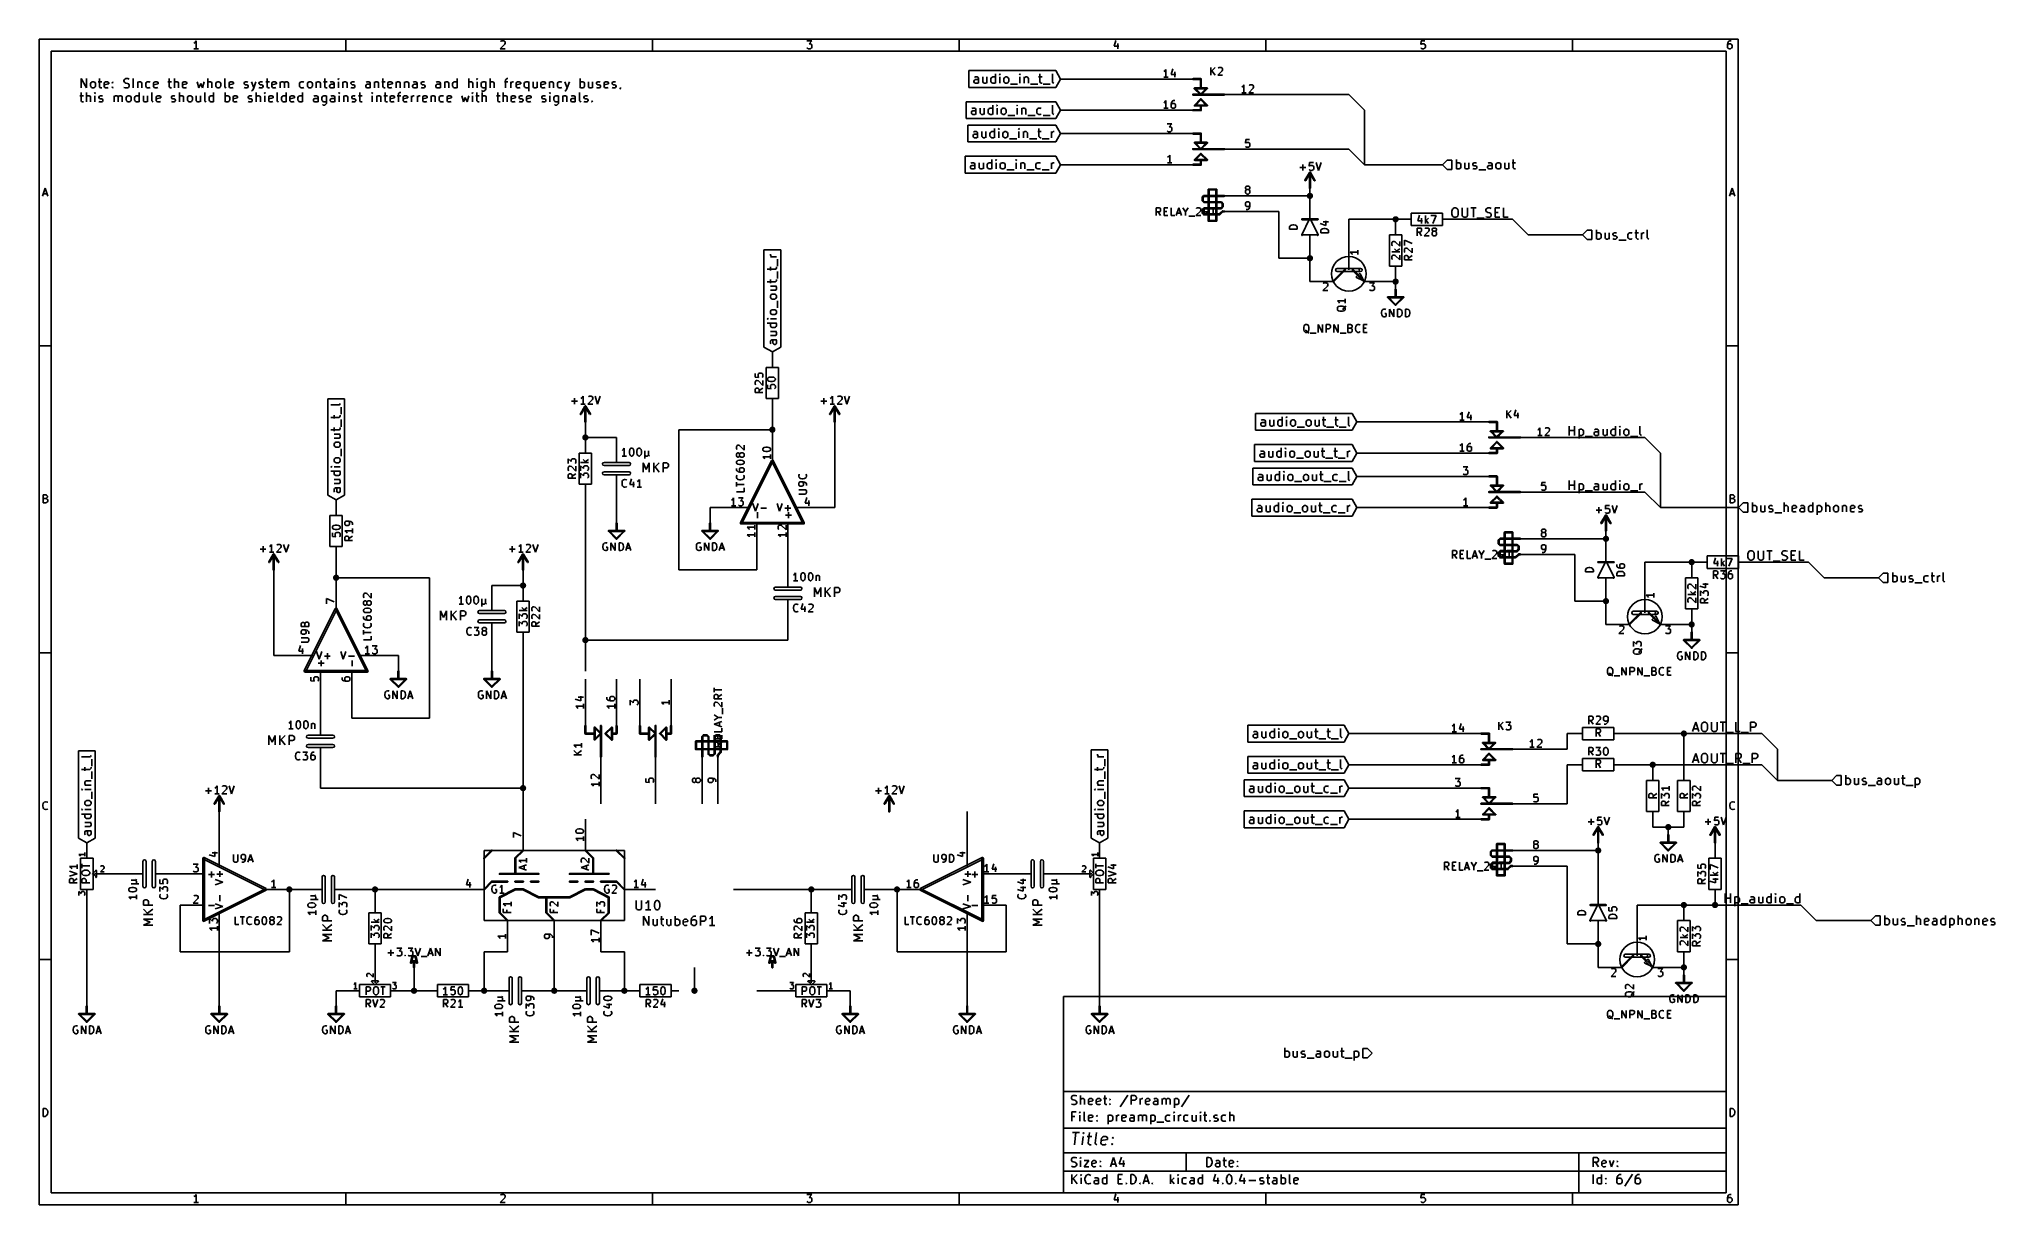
# Model space of a CAD drawing. Extents: x 10 to 329, y -200 to -10.
import ezdxf

# ---------------------------------------------------------------- set-up
doc = ezdxf.new("R2010")
doc.units = 0
doc.header["$MEASUREMENT"] = 0
doc.layers.add('BLACK', color=7, linetype='CONTINUOUS')
doc.layers.add('WHITE', color=7, linetype='CONTINUOUS')

msp = doc.modelspace()

# ---------------------------------------------------------------- linework, layer by layer
at = {"layer": 'Black'}
for p, q in [((10.0076, -10.0076), (10.0076, -200)), ((286.995, -10.0076), (10.0076, -10.0076)), ((11.9888, -11.9888), (11.9888, -198.018)), ((285.013, -11.9888), (11.9888, -11.9888)), ((35.3822, -10.5918), (35.2552, -10.6426)), ((35.9918, -11.5824), (35.2552, -11.5824)), ((35.4838, -10.4648), (35.3822, -10.5918)), ((35.6108, -10.287), (35.4838, -10.4648)), ((35.6108, -11.5824), (35.6108, -10.287)), ((59.9948, -11.9888), (59.9948, -10.0076)), ((85.9028, -10.8204), (85.1662, -11.5824)), ((85.1662, -11.5824), (85.979, -11.5824)), ((85.2424, -10.3886), (85.2932, -10.3378)), ((85.2932, -10.3378), (85.4202, -10.287)), ((85.4202, -10.287), (85.725, -10.287)), ((85.725, -10.287), (85.852, -10.3378)), ((85.852, -10.3378), (85.9028, -10.3886)), ((85.9028, -10.3886), (85.979, -10.5156)), ((85.979, -10.6426), (85.9028, -10.8204)), ((85.979, -10.5156), (85.979, -10.6426)), ((110.007, -11.9888), (110.007, -10.0076)), ((135.179, -10.287), (135.992, -10.287)), ((135.255, -11.5062), (135.179, -11.4554)), ((135.382, -11.5824), (135.255, -11.5062)), ((135.738, -11.5824), (135.382, -11.5824)), ((135.992, -10.287), (135.56, -10.7696)), ((135.56, -10.7696), (135.738, -10.7696)), ((135.738, -10.7696), (135.865, -10.8204)), ((135.865, -11.5062), (135.738, -11.5824)), ((135.865, -10.8204), (135.915, -10.8966)), ((135.915, -11.4554), (135.865, -11.5062)), ((135.915, -10.8966), (135.992, -11.0236)), ((135.992, -11.3284), (135.915, -11.4554)), ((135.992, -11.0236), (135.992, -11.3284)), ((159.995, -11.9888), (159.995, -10.0076)), ((185.547, -10.2108), (185.242, -11.1506)), ((185.242, -11.1506), (186.03, -11.1506)), ((185.852, -10.7188), (185.852, -11.5824)), ((210.007, -11.9888), (210.007, -10.0076)), ((235.306, -10.287), (235.255, -10.8966)), ((235.255, -10.8966), (235.306, -10.8204)), ((235.306, -11.5062), (235.255, -11.4554)), ((235.915, -10.287), (235.306, -10.287)), ((235.306, -10.8204), (235.433, -10.7696)), ((235.433, -11.5824), (235.306, -11.5062)), ((235.433, -10.7696), (235.737, -10.7696)), ((235.737, -11.5824), (235.433, -11.5824)), ((235.737, -10.7696), (235.864, -10.8204)), ((235.864, -11.5062), (235.737, -11.5824)), ((235.864, -10.8204), (235.915, -10.8966)), ((235.915, -11.4554), (235.864, -11.5062)), ((235.915, -10.8966), (235.991, -11.0236)), ((235.991, -11.3284), (235.915, -11.4554)), ((235.991, -11.0236), (235.991, -11.3284)), ((259.994, -11.9888), (259.994, -10.0076)), ((285.013, -198.018), (285.013, -11.9888)), ((285.293, -10.5918), (285.242, -10.8204)), ((285.242, -10.8204), (285.242, -11.3284)), ((285.293, -10.8966), (285.242, -11.0236)), ((285.242, -11.3284), (285.293, -11.4554)), ((285.42, -10.3886), (285.293, -10.5918)), ((285.369, -10.8204), (285.293, -10.8966)), ((285.293, -11.4554), (285.369, -11.5062)), ((285.471, -10.7696), (285.369, -10.8204)), ((285.369, -11.5062), (285.471, -11.5824)), ((285.471, -10.3378), (285.42, -10.3886)), ((285.598, -10.287), (285.471, -10.3378)), ((285.725, -10.7696), (285.471, -10.7696)), ((285.471, -11.5824), (285.725, -11.5824)), ((285.852, -10.287), (285.598, -10.287)), ((285.852, -10.8204), (285.725, -10.7696)), ((285.725, -11.5824), (285.852, -11.5062)), ((285.902, -10.8966), (285.852, -10.8204)), ((285.852, -11.5062), (285.902, -11.4554)), ((285.979, -11.0236), (285.902, -10.8966)), ((285.902, -11.4554), (285.979, -11.3284)), ((285.979, -11.3284), (285.979, -11.0236)), ((286.995, -200), (286.995, -10.0076)), ((175.768, -15.1384), (161.544, -15.1384)), ((161.544, -15.1384), (161.544, -16.51)), ((165.887, -17.1958), (165.887, -15.6718)), ((166.599, -15.6718), (166.522, -15.748)), ((166.522, -15.748), (166.599, -15.8242)), ((166.675, -15.748), (166.599, -15.6718)), ((166.599, -15.6718), (166.599, -15.8242)), ((166.599, -15.8242), (166.675, -15.748)), ((169.875, -15.6718), (169.799, -15.748)), ((169.799, -15.748), (169.875, -15.8242)), ((169.951, -15.748), (169.875, -15.6718)), ((169.875, -15.6718), (169.875, -15.8242)), ((169.875, -15.8242), (169.951, -15.748)), ((173.152, -15.6718), (173.152, -16.9926)), ((175.184, -16.9926), (175.184, -15.6718)), ((176.53, -16.51), (175.768, -15.1384)), ((193.446, -15.24), (193.345, -15.2908)), ((193.573, -15.113), (193.446, -15.24)), ((193.7, -14.9352), (193.573, -15.113)), ((193.7, -16.2052), (193.7, -14.9352)), ((194.843, -14.859), (194.564, -15.7734)), ((194.564, -15.7734), (195.326, -15.7734)), ((195.148, -15.3416), (195.148, -16.2052)), ((161.544, -16.51), (161.544, -17.8816)), ((161.544, -17.8816), (175.768, -17.8816)), ((162.408, -16.8402), (162.484, -16.6878)), ((162.408, -16.9926), (162.408, -16.8402)), ((162.484, -17.1196), (162.408, -16.9926)), ((162.636, -16.1798), (162.484, -16.256)), ((162.484, -16.6878), (162.636, -16.6116)), ((162.636, -17.1958), (162.484, -17.1196)), ((162.916, -16.1798), (162.636, -16.1798)), ((162.636, -16.6116), (162.992, -16.6116)), ((162.992, -17.1958), (162.636, -17.1958)), ((163.068, -16.256), (162.916, -16.1798)), ((162.992, -16.6116), (163.144, -16.5354)), ((163.144, -17.1196), (162.992, -17.1958)), ((163.144, -16.4084), (163.068, -16.256)), ((163.144, -17.1958), (163.144, -16.4084)), ((163.855, -16.1798), (163.855, -16.9926)), ((163.855, -16.9926), (163.932, -17.1196)), ((163.932, -17.1196), (164.084, -17.1958)), ((164.084, -17.1958), (164.287, -17.1958)), ((164.287, -17.1958), (164.44, -17.1196)), ((164.44, -17.1196), (164.516, -17.0434)), ((164.516, -16.1798), (164.516, -17.1958)), ((165.151, -16.4846), (165.227, -16.3322)), ((165.151, -16.9164), (165.151, -16.4846)), ((165.227, -17.0434), (165.151, -16.9164)), ((165.227, -16.3322), (165.303, -16.256)), ((165.303, -17.1196), (165.227, -17.0434)), ((165.303, -16.256), (165.456, -16.1798)), ((165.456, -17.1958), (165.303, -17.1196)), ((165.456, -16.1798), (165.735, -16.1798)), ((165.735, -17.1958), (165.456, -17.1958)), ((165.735, -16.1798), (165.887, -16.256)), ((165.887, -17.1196), (165.735, -17.1958)), ((166.599, -17.1958), (166.599, -16.1798)), ((167.259, -16.4846), (167.335, -16.3322)), ((167.259, -16.9164), (167.259, -16.4846)), ((167.335, -17.0434), (167.259, -16.9164)), ((167.335, -16.3322), (167.411, -16.256)), ((167.411, -17.1196), (167.335, -17.0434)), ((167.411, -16.256), (167.564, -16.1798)), ((167.564, -17.1958), (167.411, -17.1196)), ((167.564, -16.1798), (167.767, -16.1798)), ((167.767, -17.1958), (167.564, -17.1958)), ((167.767, -16.1798), (167.919, -16.256)), ((167.919, -17.1196), (167.767, -17.1958)), ((167.919, -16.256), (167.996, -16.3322)), ((167.996, -17.0434), (167.919, -17.1196)), ((167.996, -16.3322), (168.072, -16.4846)), ((168.072, -16.9164), (167.996, -17.0434)), ((168.072, -16.4846), (168.072, -16.9164)), ((168.351, -17.3482), (169.52, -17.3482)), ((169.875, -17.1958), (169.875, -16.1798)), ((170.612, -16.1798), (170.612, -17.1958)), ((170.612, -16.3322), (170.688, -16.256)), ((170.688, -16.256), (170.84, -16.1798)), ((170.84, -16.1798), (171.044, -16.1798)), ((171.044, -16.1798), (171.196, -16.256)), ((171.196, -16.256), (171.272, -16.4084)), ((171.272, -16.4084), (171.272, -17.1958)), ((171.628, -17.3482), (172.796, -17.3482)), ((172.949, -16.1798), (173.533, -16.1798)), ((173.152, -16.9926), (173.228, -17.1196)), ((173.228, -17.1196), (173.38, -17.1958)), ((173.38, -17.1958), (173.533, -17.1958)), ((173.66, -17.3482), (174.828, -17.3482)), ((175.26, -17.1196), (175.184, -16.9926)), ((175.412, -17.1958), (175.26, -17.1196)), ((175.768, -17.8816), (176.53, -16.51)), ((176.53, -16.51), (190.5, -16.51)), ((198.12, -16.51), (190.5, -16.51)), ((194.056, -16.2052), (193.345, -16.2052)), ((198.12, -16.4338), (199.39, -16.4338)), ((198.12, -16.5862), (199.39, -16.5862)), ((198.12, -18.9738), (199.136, -18.9738)), ((198.12, -19.1262), (199.136, -19.1262)), ((198.323, -18.0848), (199.314, -19.1008)), ((198.399, -17.9578), (199.669, -17.9578)), ((198.399, -18.1102), (199.669, -18.1102)), ((198.45, -17.9832), (199.441, -18.9992)), ((199.136, -18.9738), (199.39, -18.9738)), ((199.136, -19.1262), (199.39, -19.1262)), ((199.314, -18.034), (199.314, -16.51)), ((199.619, -18.6944), (199.314, -18.9992)), ((199.39, -18.9738), (203.2, -18.9738)), ((199.39, -19.1262), (203.2, -19.1262)), ((199.72, -18.796), (199.415, -19.1008)), ((199.466, -18.034), (199.466, -16.51)), ((199.619, -18.6944), (200.33, -17.9832)), ((199.669, -17.9578), (200.381, -17.9578)), ((199.669, -18.1102), (200.381, -18.1102)), ((199.72, -18.796), (200.431, -18.0848)), ((203.2, -19.05), (210.82, -19.05)), ((206.146, -17.78), (206.045, -17.8308)), ((206.756, -18.7452), (206.045, -18.7452)), ((206.273, -17.653), (206.146, -17.78)), ((206.4, -17.4752), (206.273, -17.653)), ((206.4, -18.7452), (206.4, -17.4752)), ((207.924, -18.0086), (207.188, -18.7452)), ((207.188, -18.7452), (207.975, -18.7452)), ((207.264, -17.5768), (207.315, -17.526)), ((207.315, -17.526), (207.442, -17.4752)), ((207.442, -17.4752), (207.747, -17.4752)), ((207.747, -17.4752), (207.848, -17.526)), ((207.848, -17.526), (207.924, -17.5768)), ((207.924, -17.5768), (207.975, -17.7038)), ((207.975, -17.8308), (207.924, -18.0086)), ((207.975, -17.7038), (207.975, -17.8308)), ((223.52, -19.05), (210.82, -19.05)), ((226.06, -21.59), (223.52, -19.05)), ((175.768, -20.2184), (161.112, -20.2184)), ((161.112, -20.2184), (161.112, -21.59)), ((161.112, -21.59), (161.112, -22.9616)), ((161.976, -21.9202), (162.052, -21.7678)), ((161.976, -22.0726), (161.976, -21.9202)), ((162.052, -22.1996), (161.976, -22.0726)), ((162.204, -21.2598), (162.052, -21.336)), ((162.052, -21.7678), (162.204, -21.6916)), ((162.204, -22.2758), (162.052, -22.1996)), ((162.484, -21.2598), (162.204, -21.2598)), ((162.204, -21.6916), (162.56, -21.6916)), ((162.56, -22.2758), (162.204, -22.2758)), ((162.636, -21.336), (162.484, -21.2598)), ((162.56, -21.6916), (162.712, -21.6154)), ((162.712, -22.1996), (162.56, -22.2758)), ((162.712, -21.4884), (162.636, -21.336)), ((162.712, -22.2758), (162.712, -21.4884)), ((163.424, -21.2598), (163.424, -22.0726)), ((163.424, -22.0726), (163.5, -22.1996)), ((163.5, -22.1996), (163.652, -22.2758)), ((163.652, -22.2758), (163.855, -22.2758)), ((163.855, -22.2758), (164.008, -22.1996)), ((164.008, -22.1996), (164.084, -22.1234)), ((164.084, -21.2598), (164.084, -22.2758)), ((164.719, -21.5646), (164.795, -21.4122)), ((164.719, -21.9964), (164.719, -21.5646)), ((164.795, -22.1234), (164.719, -21.9964)), ((164.795, -21.4122), (164.871, -21.336)), ((164.871, -22.1996), (164.795, -22.1234)), ((164.871, -21.336), (165.024, -21.2598)), ((165.024, -22.2758), (164.871, -22.1996)), ((165.024, -21.2598), (165.303, -21.2598)), ((165.303, -22.2758), (165.024, -22.2758)), ((165.303, -21.2598), (165.456, -21.336)), ((165.456, -22.1996), (165.303, -22.2758)), ((165.456, -22.2758), (165.456, -20.7518)), ((166.167, -20.7518), (166.091, -20.828)), ((166.091, -20.828), (166.167, -20.9042)), ((166.243, -20.828), (166.167, -20.7518)), ((166.167, -20.7518), (166.167, -20.9042)), ((166.167, -20.9042), (166.243, -20.828)), ((166.167, -22.2758), (166.167, -21.2598)), ((166.827, -21.5646), (166.903, -21.4122)), ((166.827, -21.9964), (166.827, -21.5646)), ((166.903, -22.1234), (166.827, -21.9964)), ((166.903, -21.4122), (166.98, -21.336)), ((166.98, -22.1996), (166.903, -22.1234)), ((166.98, -21.336), (167.132, -21.2598)), ((167.132, -22.2758), (166.98, -22.1996)), ((167.132, -21.2598), (167.335, -21.2598)), ((167.335, -22.2758), (167.132, -22.2758)), ((167.335, -21.2598), (167.488, -21.336)), ((167.488, -22.1996), (167.335, -22.2758)), ((167.488, -21.336), (167.564, -21.4122)), ((167.564, -22.1234), (167.488, -22.1996)), ((167.564, -21.4122), (167.64, -21.5646)), ((167.64, -21.9964), (167.564, -22.1234)), ((167.64, -21.5646), (167.64, -21.9964)), ((169.443, -20.7518), (169.367, -20.828)), ((169.367, -20.828), (169.443, -20.9042)), ((169.52, -20.828), (169.443, -20.7518)), ((169.443, -20.7518), (169.443, -20.9042)), ((169.443, -20.9042), (169.52, -20.828)), ((169.443, -22.2758), (169.443, -21.2598)), ((170.18, -21.2598), (170.18, -22.2758)), ((170.18, -21.4122), (170.256, -21.336)), ((170.256, -21.336), (170.409, -21.2598)), ((170.409, -21.2598), (170.612, -21.2598)), ((170.612, -21.2598), (170.764, -21.336)), ((170.764, -21.336), (170.84, -21.4884)), ((170.84, -21.4884), (170.84, -22.2758)), ((172.644, -21.5646), (172.72, -21.4122)), ((172.644, -21.9964), (172.644, -21.5646)), ((172.72, -22.1234), (172.644, -21.9964)), ((172.72, -21.4122), (172.796, -21.336)), ((172.796, -22.1996), (172.72, -22.1234)), ((172.796, -21.336), (172.949, -21.2598)), ((172.949, -22.2758), (172.796, -22.1996)), ((172.949, -21.2598), (173.228, -21.2598)), ((173.228, -22.2758), (172.949, -22.2758)), ((173.228, -21.2598), (173.38, -21.336)), ((173.38, -22.1996), (173.228, -22.2758)), ((175.184, -22.0726), (175.184, -20.7518)), ((175.26, -22.1996), (175.184, -22.0726)), ((175.412, -22.2758), (175.26, -22.1996)), ((176.53, -21.59), (175.768, -20.2184)), ((175.768, -22.9616), (176.53, -21.59)), ((176.53, -21.59), (190.5, -21.59)), ((198.12, -21.59), (190.5, -21.59)), ((193.446, -20.32), (193.345, -20.3708)), ((194.056, -21.2852), (193.345, -21.2852)), ((193.573, -20.193), (193.446, -20.32)), ((193.7, -20.0152), (193.573, -20.193)), ((193.7, -21.2852), (193.7, -20.0152)), ((194.615, -20.32), (194.564, -20.5486)), ((194.564, -20.5486), (194.564, -21.0312)), ((194.615, -20.5994), (194.564, -20.7264)), ((194.564, -21.0312), (194.615, -21.1582)), ((194.742, -20.1168), (194.615, -20.32)), ((194.666, -20.5486), (194.615, -20.5994)), ((194.615, -21.1582), (194.666, -21.209)), ((194.793, -20.4978), (194.666, -20.5486)), ((194.666, -21.209), (194.793, -21.2852)), ((194.793, -20.066), (194.742, -20.1168)), ((194.92, -20.0152), (194.793, -20.066)), ((195.047, -20.4978), (194.793, -20.4978)), ((194.793, -21.2852), (195.047, -21.2852)), ((195.148, -20.0152), (194.92, -20.0152)), ((195.148, -20.5486), (195.047, -20.4978)), ((195.047, -21.2852), (195.148, -21.209)), ((195.224, -20.5994), (195.148, -20.5486)), ((195.148, -21.209), (195.224, -21.1582)), ((195.275, -20.7264), (195.224, -20.5994)), ((195.224, -21.1582), (195.275, -21.0312)), ((195.275, -21.0312), (195.275, -20.7264)), ((198.12, -21.5138), (199.39, -21.5138)), ((198.12, -21.6662), (199.39, -21.6662)), ((199.314, -19.7358), (198.349, -20.7518)), ((198.399, -20.7518), (200.381, -20.7518)), ((198.399, -20.9042), (200.381, -20.9042)), ((199.415, -19.8374), (198.45, -20.8534)), ((199.314, -21.59), (199.314, -20.828)), ((200.33, -20.8534), (199.339, -19.8374)), ((200.457, -20.7518), (199.466, -19.7358)), ((199.466, -21.59), (199.466, -20.828)), ((226.06, -30.48), (226.06, -21.59)), ((161.112, -22.9616), (175.768, -22.9616)), ((175.768, -24.0284), (161.392, -24.0284)), ((161.392, -24.0284), (161.392, -25.4)), ((161.392, -25.4), (161.392, -26.7716)), ((162.484, -25.0698), (162.331, -25.146)), ((162.331, -25.5778), (162.484, -25.5016)), ((162.763, -25.0698), (162.484, -25.0698)), ((162.484, -25.5016), (162.839, -25.5016)), ((162.916, -25.146), (162.763, -25.0698)), ((162.839, -25.5016), (162.992, -25.4254)), ((162.992, -25.2984), (162.916, -25.146)), ((162.992, -26.0858), (162.992, -25.2984)), ((163.703, -25.0698), (163.703, -25.8826)), ((164.363, -25.0698), (164.363, -26.0858)), ((164.998, -25.3746), (165.075, -25.2222)), ((164.998, -25.8064), (164.998, -25.3746)), ((165.075, -25.2222), (165.151, -25.146)), ((165.151, -25.146), (165.303, -25.0698)), ((165.303, -25.0698), (165.583, -25.0698)), ((165.583, -25.0698), (165.735, -25.146)), ((165.735, -26.0858), (165.735, -24.5618)), ((166.446, -24.5618), (166.37, -24.638)), ((166.37, -24.638), (166.446, -24.7142)), ((166.522, -24.638), (166.446, -24.5618)), ((166.446, -24.5618), (166.446, -24.7142)), ((166.446, -24.7142), (166.522, -24.638)), ((166.446, -26.0858), (166.446, -25.0698)), ((167.107, -25.3746), (167.183, -25.2222)), ((167.107, -25.8064), (167.107, -25.3746)), ((167.183, -25.2222), (167.259, -25.146)), ((167.259, -25.146), (167.411, -25.0698)), ((167.411, -25.0698), (167.615, -25.0698)), ((167.615, -25.0698), (167.767, -25.146)), ((167.767, -25.146), (167.843, -25.2222)), ((167.843, -25.2222), (167.919, -25.3746)), ((167.919, -22.4282), (169.088, -22.4282)), ((167.919, -25.3746), (167.919, -25.8064)), ((169.723, -24.5618), (169.647, -24.638)), ((169.647, -24.638), (169.723, -24.7142)), ((169.799, -24.638), (169.723, -24.5618)), ((169.723, -24.5618), (169.723, -24.7142)), ((169.723, -24.7142), (169.799, -24.638)), ((169.723, -26.0858), (169.723, -25.0698)), ((170.459, -25.0698), (170.459, -26.0858)), ((170.459, -25.2222), (170.536, -25.146)), ((170.536, -25.146), (170.688, -25.0698)), ((170.688, -25.0698), (170.891, -25.0698)), ((170.891, -25.0698), (171.044, -25.146)), ((171.044, -25.146), (171.12, -25.2984)), ((171.12, -25.2984), (171.12, -26.0858)), ((171.196, -22.4282), (172.364, -22.4282)), ((172.796, -25.0698), (173.38, -25.0698)), ((172.999, -24.5618), (172.999, -25.8826)), ((173.66, -22.4282), (174.828, -22.4282)), ((175.031, -26.0858), (175.031, -25.0698)), ((175.031, -25.3746), (175.108, -25.2222)), ((175.108, -25.2222), (175.184, -25.146)), ((175.184, -25.146), (175.336, -25.0698)), ((175.336, -25.0698), (175.463, -25.0698)), ((176.53, -25.4), (175.768, -24.0284)), ((175.768, -26.7716), (176.53, -25.4)), ((176.53, -25.4), (190.5, -25.4)), ((198.12, -25.4), (190.5, -25.4)), ((193.878, -23.8252), (194.666, -23.8252)), ((193.954, -25.019), (193.878, -24.9682)), ((194.056, -25.0952), (193.954, -25.019)), ((194.437, -25.0952), (194.056, -25.0952)), ((194.666, -23.8252), (194.234, -24.3078)), ((194.234, -24.3078), (194.437, -24.3078)), ((194.437, -24.3078), (194.539, -24.3586)), ((194.539, -25.019), (194.437, -25.0952)), ((194.539, -24.3586), (194.615, -24.4094)), ((194.615, -24.9682), (194.539, -25.019)), ((194.615, -24.4094), (194.666, -24.5364)), ((194.666, -24.8412), (194.615, -24.9682)), ((194.666, -24.5364), (194.666, -24.8412)), ((198.12, -25.3238), (199.39, -25.3238)), ((198.12, -25.4762), (199.39, -25.4762)), ((199.314, -26.8732), (199.314, -25.4)), ((199.466, -26.8732), (199.466, -25.4)), ((161.392, -26.7716), (175.768, -26.7716)), ((162.255, -25.7302), (162.331, -25.5778)), ((162.255, -25.8826), (162.255, -25.7302)), ((162.331, -26.0096), (162.255, -25.8826)), ((162.484, -26.0858), (162.331, -26.0096)), ((162.839, -26.0858), (162.484, -26.0858)), ((162.992, -26.0096), (162.839, -26.0858)), ((163.703, -25.8826), (163.779, -26.0096)), ((163.779, -26.0096), (163.932, -26.0858)), ((163.932, -26.0858), (164.135, -26.0858)), ((164.135, -26.0858), (164.287, -26.0096)), ((164.287, -26.0096), (164.363, -25.9334)), ((165.075, -25.9334), (164.998, -25.8064)), ((165.151, -26.0096), (165.075, -25.9334)), ((165.303, -26.0858), (165.151, -26.0096)), ((165.583, -26.0858), (165.303, -26.0858)), ((165.735, -26.0096), (165.583, -26.0858)), ((167.183, -25.9334), (167.107, -25.8064)), ((167.259, -26.0096), (167.183, -25.9334)), ((167.411, -26.0858), (167.259, -26.0096)), ((167.615, -26.0858), (167.411, -26.0858)), ((167.767, -26.0096), (167.615, -26.0858)), ((167.843, -25.9334), (167.767, -26.0096)), ((167.919, -25.8064), (167.843, -25.9334)), ((168.199, -26.2382), (169.367, -26.2382)), ((171.475, -26.2382), (172.644, -26.2382)), ((172.999, -25.8826), (173.076, -26.0096)), ((173.076, -26.0096), (173.228, -26.0858)), ((173.228, -26.0858), (173.38, -26.0858)), ((173.507, -26.2382), (174.676, -26.2382)), ((198.12, -27.8638), (199.39, -27.8638)), ((198.12, -28.0162), (199.39, -28.0162)), ((198.349, -26.9494), (199.314, -27.9654)), ((198.349, -29.6164), (199.314, -28.6512)), ((198.399, -26.8224), (200.381, -26.8224)), ((198.399, -26.9748), (200.381, -26.9748)), ((198.45, -26.8478), (199.415, -27.8638)), ((199.339, -27.8638), (200.33, -26.8478)), ((199.39, -27.8638), (203.2, -27.8638)), ((199.39, -28.0162), (203.2, -28.0162)), ((199.441, -28.6258), (200.457, -29.6164)), ((199.466, -27.9654), (200.457, -26.9494)), ((203.2, -27.94), (210.82, -27.94)), ((206.705, -26.3652), (206.654, -26.9494)), ((206.654, -26.9494), (206.705, -26.8986)), ((206.705, -27.559), (206.654, -27.5082)), ((207.315, -26.3652), (206.705, -26.3652)), ((206.705, -26.8986), (206.832, -26.8478)), ((206.832, -27.6352), (206.705, -27.559)), ((206.832, -26.8478), (207.137, -26.8478)), ((207.137, -27.6352), (206.832, -27.6352)), ((207.137, -26.8478), (207.239, -26.8986)), ((207.239, -27.559), (207.137, -27.6352)), ((207.239, -26.8986), (207.315, -26.9494)), ((207.315, -27.5082), (207.239, -27.559)), ((207.315, -26.9494), (207.366, -27.0764)), ((207.366, -27.3812), (207.315, -27.5082)), ((207.366, -27.0764), (207.366, -27.3812)), ((210.82, -27.94), (223.52, -27.94)), ((226.06, -30.48), (223.52, -27.94)), ((175.768, -29.1084), (160.96, -29.1084)), ((160.96, -29.1084), (160.96, -30.48)), ((160.96, -30.48), (160.96, -31.8516)), ((160.96, -31.8516), (175.768, -31.8516)), ((161.823, -30.8102), (161.9, -30.6578)), ((161.823, -30.9626), (161.823, -30.8102)), ((161.9, -31.0896), (161.823, -30.9626)), ((162.052, -30.1498), (161.9, -30.226)), ((161.9, -30.6578), (162.052, -30.5816)), ((162.052, -31.1658), (161.9, -31.0896)), ((162.331, -30.1498), (162.052, -30.1498)), ((162.052, -30.5816), (162.408, -30.5816)), ((162.408, -31.1658), (162.052, -31.1658)), ((162.484, -30.226), (162.331, -30.1498)), ((162.408, -30.5816), (162.56, -30.5054)), ((162.56, -31.0896), (162.408, -31.1658)), ((162.56, -30.3784), (162.484, -30.226)), ((162.56, -31.1658), (162.56, -30.3784)), ((163.271, -30.1498), (163.271, -30.9626)), ((163.271, -30.9626), (163.347, -31.0896)), ((163.347, -31.0896), (163.5, -31.1658)), ((163.5, -31.1658), (163.703, -31.1658)), ((163.703, -31.1658), (163.855, -31.0896)), ((163.855, -31.0896), (163.932, -31.0134)), ((163.932, -30.1498), (163.932, -31.1658)), ((164.567, -30.4546), (164.643, -30.3022)), ((164.567, -30.8864), (164.567, -30.4546)), ((164.643, -31.0134), (164.567, -30.8864)), ((164.643, -30.3022), (164.719, -30.226)), ((164.719, -31.0896), (164.643, -31.0134)), ((164.719, -30.226), (164.871, -30.1498)), ((164.871, -31.1658), (164.719, -31.0896)), ((164.871, -30.1498), (165.151, -30.1498)), ((165.151, -31.1658), (164.871, -31.1658)), ((165.151, -30.1498), (165.303, -30.226)), ((165.303, -31.0896), (165.151, -31.1658)), ((165.303, -31.1658), (165.303, -29.6418)), ((166.014, -29.6418), (165.938, -29.718)), ((165.938, -29.718), (166.014, -29.7942)), ((166.091, -29.718), (166.014, -29.6418)), ((166.014, -29.6418), (166.014, -29.7942)), ((166.014, -29.7942), (166.091, -29.718)), ((166.014, -31.1658), (166.014, -30.1498)), ((166.675, -30.4546), (166.751, -30.3022)), ((166.675, -30.8864), (166.675, -30.4546)), ((166.751, -31.0134), (166.675, -30.8864)), ((166.751, -30.3022), (166.827, -30.226)), ((166.827, -31.0896), (166.751, -31.0134)), ((166.827, -30.226), (166.98, -30.1498)), ((166.98, -31.1658), (166.827, -31.0896)), ((166.98, -30.1498), (167.183, -30.1498)), ((167.183, -31.1658), (166.98, -31.1658)), ((167.183, -30.1498), (167.335, -30.226)), ((167.335, -31.0896), (167.183, -31.1658)), ((167.335, -30.226), (167.411, -30.3022)), ((167.411, -31.0134), (167.335, -31.0896)), ((167.411, -30.3022), (167.488, -30.4546)), ((167.488, -30.8864), (167.411, -31.0134)), ((167.488, -30.4546), (167.488, -30.8864)), ((167.767, -31.3182), (168.935, -31.3182)), ((169.291, -29.6418), (169.215, -29.718)), ((169.215, -29.718), (169.291, -29.7942)), ((169.367, -29.718), (169.291, -29.6418)), ((169.291, -29.6418), (169.291, -29.7942)), ((169.291, -29.7942), (169.367, -29.718)), ((169.291, -31.1658), (169.291, -30.1498)), ((170.028, -30.1498), (170.028, -31.1658)), ((170.028, -30.3022), (170.104, -30.226)), ((170.104, -30.226), (170.256, -30.1498)), ((170.256, -30.1498), (170.459, -30.1498)), ((170.459, -30.1498), (170.612, -30.226)), ((170.612, -30.226), (170.688, -30.3784)), ((170.688, -30.3784), (170.688, -31.1658)), ((171.044, -31.3182), (172.212, -31.3182)), ((172.491, -30.4546), (172.568, -30.3022)), ((172.491, -30.8864), (172.491, -30.4546)), ((172.568, -31.0134), (172.491, -30.8864)), ((172.568, -30.3022), (172.644, -30.226)), ((172.644, -31.0896), (172.568, -31.0134)), ((172.644, -30.226), (172.796, -30.1498)), ((172.796, -31.1658), (172.644, -31.0896)), ((172.796, -30.1498), (173.076, -30.1498)), ((173.076, -31.1658), (172.796, -31.1658)), ((173.076, -30.1498), (173.228, -30.226)), ((173.228, -31.0896), (173.076, -31.1658)), ((173.507, -31.3182), (174.676, -31.3182)), ((175.031, -31.1658), (175.031, -30.1498)), ((175.031, -30.4546), (175.108, -30.3022)), ((175.108, -30.3022), (175.184, -30.226)), ((175.184, -30.226), (175.336, -30.1498)), ((175.336, -30.1498), (175.463, -30.1498)), ((176.53, -30.48), (175.768, -29.1084)), ((175.768, -31.8516), (176.53, -30.48)), ((176.53, -30.48), (190.5, -30.48)), ((198.12, -30.48), (190.5, -30.48)), ((194.056, -29.21), (193.954, -29.2608)), ((194.666, -30.1752), (193.954, -30.1752)), ((194.183, -29.083), (194.056, -29.21)), ((194.31, -28.9052), (194.183, -29.083)), ((194.31, -30.1752), (194.31, -28.9052)), ((198.12, -30.4038), (199.39, -30.4038)), ((198.12, -30.5562), (199.39, -30.5562)), ((198.399, -29.6164), (200.381, -29.6164)), ((198.399, -29.7688), (200.381, -29.7688)), ((198.45, -29.718), (199.415, -28.7528)), ((199.314, -29.9466), (199.314, -29.6926)), ((199.314, -30.48), (199.314, -29.972)), ((199.339, -28.7528), (200.355, -29.7434)), ((199.466, -29.9466), (199.466, -29.6926)), ((199.466, -30.48), (199.466, -29.972)), ((215.544, -30.9118), (216.51, -30.9118)), ((216.027, -31.3944), (216.027, -30.4292)), ((216.357, -32.9692), (217.094, -31.7246)), ((216.484, -33.0454), (217.221, -31.8008)), ((217.119, -30.1244), (217.068, -30.7086)), ((217.068, -30.7086), (217.119, -30.6578)), ((217.119, -31.3182), (217.068, -31.2674)), ((217.094, -34.29), (217.094, -31.75)), ((217.729, -30.1244), (217.119, -30.1244)), ((217.119, -30.6578), (217.246, -30.607)), ((217.246, -31.3944), (217.119, -31.3182)), ((217.119, -31.8008), (217.856, -33.0454)), ((217.246, -30.607), (217.551, -30.607)), ((217.551, -31.3944), (217.246, -31.3944)), ((217.246, -31.7246), (217.983, -32.9692)), ((217.246, -34.29), (217.246, -31.75)), ((217.551, -30.607), (217.653, -30.6578)), ((217.653, -31.3182), (217.551, -31.3944)), ((217.653, -30.6578), (217.729, -30.7086)), ((217.729, -31.2674), (217.653, -31.3182)), ((217.729, -30.7086), (217.78, -30.8356)), ((217.78, -31.1404), (217.729, -31.2674)), ((217.78, -30.8356), (217.78, -31.1404)), ((218.161, -30.1244), (218.567, -31.3944)), ((218.567, -31.3944), (218.999, -30.1244)), ((238.76, -30.48), (226.06, -30.48)), ((239.522, -29.718), (238.76, -30.48)), ((238.76, -30.48), (239.522, -31.242)), ((240.284, -29.718), (239.522, -29.718)), ((239.522, -31.242), (240.284, -31.242)), ((240.284, -31.242), (240.284, -29.718)), ((241.046, -31.1658), (241.046, -29.6418)), ((241.046, -30.226), (241.198, -30.1498)), ((241.198, -31.1658), (241.046, -31.0896)), ((241.198, -30.1498), (241.478, -30.1498)), ((241.478, -31.1658), (241.198, -31.1658)), ((241.478, -30.1498), (241.63, -30.226)), ((241.63, -31.0896), (241.478, -31.1658)), ((241.63, -30.226), (241.706, -30.3022)), ((241.706, -31.0134), (241.63, -31.0896)), ((241.706, -30.3022), (241.783, -30.4546)), ((241.783, -30.8864), (241.706, -31.0134)), ((241.783, -30.4546), (241.783, -30.8864)), ((242.418, -30.1498), (242.418, -30.9626)), ((242.418, -30.9626), (242.494, -31.0896)), ((242.494, -31.0896), (242.646, -31.1658)), ((242.646, -31.1658), (242.849, -31.1658)), ((242.849, -31.1658), (243.002, -31.0896)), ((243.002, -31.0896), (243.078, -31.0134)), ((243.078, -30.1498), (243.078, -31.1658)), ((243.713, -30.3784), (243.789, -30.226)), ((243.713, -30.4546), (243.713, -30.3784)), ((243.789, -30.5816), (243.713, -30.4546)), ((243.713, -31.0896), (243.865, -31.1658)), ((243.789, -30.226), (243.942, -30.1498)), ((243.942, -30.6578), (243.789, -30.5816)), ((243.865, -31.1658), (244.17, -31.1658)), ((243.942, -30.1498), (244.17, -30.1498)), ((244.17, -30.6578), (243.942, -30.6578)), ((244.17, -30.1498), (244.297, -30.226)), ((244.297, -30.734), (244.17, -30.6578)), ((244.17, -31.1658), (244.297, -31.0896)), ((244.373, -30.8864), (244.297, -30.734)), ((244.297, -31.0896), (244.373, -30.9626)), ((244.373, -30.9626), (244.373, -30.8864)), ((244.678, -31.3182), (245.847, -31.3182)), ((246.126, -30.8102), (246.202, -30.6578)), ((246.126, -30.9626), (246.126, -30.8102)), ((246.202, -31.0896), (246.126, -30.9626)), ((246.355, -30.1498), (246.202, -30.226)), ((246.202, -30.6578), (246.355, -30.5816)), ((246.355, -31.1658), (246.202, -31.0896)), ((246.634, -30.1498), (246.355, -30.1498)), ((246.355, -30.5816), (246.71, -30.5816)), ((246.71, -31.1658), (246.355, -31.1658)), ((246.786, -30.226), (246.634, -30.1498)), ((246.71, -30.5816), (246.863, -30.5054)), ((246.863, -31.0896), (246.71, -31.1658)), ((246.863, -30.3784), (246.786, -30.226)), ((246.863, -31.1658), (246.863, -30.3784)), ((247.498, -30.4546), (247.574, -30.3022)), ((247.498, -30.8864), (247.498, -30.4546)), ((247.574, -31.0134), (247.498, -30.8864)), ((247.574, -30.3022), (247.65, -30.226)), ((247.65, -31.0896), (247.574, -31.0134)), ((247.65, -30.226), (247.802, -30.1498)), ((247.802, -31.1658), (247.65, -31.0896)), ((247.802, -30.1498), (248.006, -30.1498)), ((248.006, -31.1658), (247.802, -31.1658)), ((248.006, -30.1498), (248.158, -30.226)), ((248.158, -31.0896), (248.006, -31.1658)), ((248.158, -30.226), (248.234, -30.3022)), ((248.234, -31.0134), (248.158, -31.0896)), ((248.234, -30.3022), (248.31, -30.4546)), ((248.31, -30.8864), (248.234, -31.0134)), ((248.31, -30.4546), (248.31, -30.8864)), ((248.945, -30.1498), (248.945, -30.9626)), ((248.945, -30.9626), (249.022, -31.0896)), ((249.022, -31.0896), (249.174, -31.1658)), ((249.174, -31.1658), (249.377, -31.1658)), ((249.377, -31.1658), (249.53, -31.0896)), ((249.53, -31.0896), (249.606, -31.0134)), ((249.606, -30.1498), (249.606, -31.1658)), ((250.114, -30.1498), (250.698, -30.1498)), ((250.317, -29.6418), (250.317, -30.9626)), ((250.317, -30.9626), (250.393, -31.0896)), ((250.393, -31.0896), (250.546, -31.1658)), ((250.546, -31.1658), (250.698, -31.1658)), ((10.5664, -35.5854), (10.9982, -34.29)), ((10.9982, -34.29), (11.43, -35.5854)), ((200.584, -39.5986), (200.584, -34.5186)), ((200.66, -34.4424), (201.93, -34.4424)), ((200.66, -34.5948), (201.93, -34.5948)), ((200.736, -39.5986), (200.736, -34.5186)), ((201.854, -39.5986), (201.854, -34.5186)), ((202.006, -39.5986), (202.006, -34.5186)), ((206.654, -34.2138), (206.705, -34.0868)), ((206.654, -34.29), (206.654, -34.2138)), ((206.705, -34.3916), (206.654, -34.29)), ((206.705, -34.6456), (206.654, -34.7726)), ((206.654, -34.7726), (206.654, -35.0012)), ((206.654, -35.0012), (206.705, -35.1282)), ((206.705, -34.0868), (206.756, -34.036)), ((206.756, -34.4678), (206.705, -34.3916)), ((206.756, -34.5694), (206.705, -34.6456)), ((206.756, -34.036), (206.883, -33.9852)), ((206.883, -34.5186), (206.756, -34.4678)), ((206.883, -34.5186), (206.756, -34.5694)), ((206.883, -33.9852), (207.137, -33.9852)), ((207.137, -34.5186), (206.883, -34.5186)), ((207.137, -33.9852), (207.239, -34.036)), ((207.239, -34.4678), (207.137, -34.5186)), ((207.239, -34.5694), (207.137, -34.5186)), ((207.239, -34.036), (207.315, -34.0868)), ((207.315, -34.3916), (207.239, -34.4678)), ((207.315, -34.6456), (207.239, -34.5694)), ((207.315, -34.0868), (207.366, -34.2138)), ((207.366, -34.29), (207.315, -34.3916)), ((207.366, -34.7726), (207.315, -34.6456)), ((207.315, -35.1282), (207.366, -35.0012)), ((207.366, -34.2138), (207.366, -34.29)), ((207.366, -35.0012), (207.366, -34.7726)), ((217.17, -34.29), (217.17, -36.83)), ((285.572, -35.5854), (286.004, -34.29)), ((286.004, -34.29), (286.436, -35.5854)), ((10.6934, -35.2044), (11.303, -35.2044)), ((192.126, -38.7604), (192.126, -37.4904)), ((192.126, -37.4904), (192.608, -37.4904)), ((192.608, -38.1508), (192.126, -38.1508)), ((192.837, -38.7604), (192.43, -38.1508)), ((192.608, -37.4904), (192.735, -37.5412)), ((192.735, -38.0746), (192.608, -38.1508)), ((192.735, -37.5412), (192.786, -37.592)), ((192.786, -38.0238), (192.735, -38.0746)), ((192.786, -37.592), (192.837, -37.719)), ((192.837, -37.8968), (192.786, -38.0238)), ((192.837, -37.719), (192.837, -37.8968)), ((193.396, -38.7604), (193.396, -37.4904)), ((193.396, -37.4904), (194.005, -37.4904)), ((193.396, -38.0746), (193.827, -38.0746)), ((194.539, -38.7604), (194.539, -37.4904)), ((195.377, -38.7604), (195.783, -37.4904)), ((195.783, -37.4904), (196.215, -38.7604)), ((196.469, -37.4904), (196.875, -38.1508)), ((196.875, -38.1508), (197.307, -37.4904)), ((196.875, -38.1508), (196.875, -38.7604)), ((199.314, -38.0238), (198.577, -38.7604)), ((198.653, -37.592), (198.704, -37.5412)), ((198.704, -37.5412), (198.831, -37.4904)), ((198.831, -37.4904), (199.136, -37.4904)), ((199.136, -37.4904), (199.238, -37.5412)), ((199.238, -37.5412), (199.314, -37.592)), ((199.314, -37.592), (199.365, -37.719)), ((199.365, -37.846), (199.314, -38.0238)), ((199.365, -37.719), (199.365, -37.846)), ((199.593, -36.2966), (199.593, -35.7886)), ((199.593, -38.354), (199.593, -37.846)), ((199.873, -36.6268), (199.619, -36.3728)), ((199.873, -37.5412), (199.619, -37.7952)), ((199.847, -35.5092), (199.644, -35.7124)), ((199.974, -36.5252), (199.72, -36.2712)), ((199.974, -37.6428), (199.72, -37.8968)), ((199.949, -35.6108), (199.746, -35.814)), ((199.746, -36.2966), (199.746, -35.7886)), ((199.746, -38.354), (199.746, -37.846)), ((199.923, -35.4838), (200.635, -35.4838)), ((199.923, -35.6362), (200.635, -35.6362)), ((199.923, -36.4998), (200.635, -36.4998)), ((199.923, -36.6522), (200.635, -36.6522)), ((199.923, -38.7604), (199.923, -37.4904)), ((199.923, -37.4904), (200.406, -37.4904)), ((199.923, -37.5158), (200.635, -37.5158)), ((199.923, -37.6682), (200.635, -37.6682)), ((200.406, -38.1508), (199.923, -38.1508)), ((200.635, -38.7604), (200.228, -38.1508)), ((200.406, -37.4904), (200.533, -37.5412)), ((200.533, -38.0746), (200.406, -38.1508)), ((200.533, -37.5412), (200.584, -37.592)), ((200.584, -38.0238), (200.533, -38.0746)), ((200.584, -37.592), (200.635, -37.719)), ((200.635, -37.8968), (200.584, -38.0238)), ((200.635, -37.719), (200.635, -37.8968)), ((200.66, -35.4838), (201.93, -35.4838)), ((200.66, -35.6362), (201.93, -35.6362)), ((200.66, -36.4998), (201.93, -36.4998)), ((200.66, -36.6522), (201.93, -36.6522)), ((200.66, -37.5158), (201.93, -37.5158)), ((200.66, -37.6682), (201.93, -37.6682)), ((201.016, -37.4904), (201.727, -37.4904)), ((201.371, -38.7604), (201.371, -37.4904)), ((201.93, -35.4838), (203.2, -35.4838)), ((201.93, -35.6362), (203.2, -35.6362)), ((201.93, -36.4998), (202.692, -36.4998)), ((201.93, -36.6522), (202.692, -36.6522)), ((201.93, -37.5158), (202.692, -37.5158)), ((201.93, -37.6682), (202.692, -37.6682)), ((202.895, -38.0238), (202.387, -38.5064)), ((202.997, -38.1508), (202.489, -38.6334)), ((202.641, -36.6268), (202.895, -36.8808)), ((202.641, -37.5158), (202.87, -37.2618)), ((202.743, -36.5252), (202.997, -36.7792)), ((202.768, -37.6174), (202.997, -37.3634)), ((202.87, -37.2872), (202.87, -36.83)), ((202.946, -38.0238), (203.2, -38.0238)), ((202.946, -38.1762), (203.2, -38.1762)), ((203.022, -37.2872), (203.022, -36.83)), ((203.2, -35.56), (210.82, -35.56)), ((203.2, -38.1), (210.82, -38.1)), ((206.705, -36.6268), (206.654, -36.7538)), ((206.654, -36.7538), (206.654, -37.0586)), ((206.654, -37.0586), (206.705, -37.1856)), ((206.705, -35.1282), (206.756, -35.179)), ((206.756, -36.576), (206.705, -36.6268)), ((206.705, -37.1856), (206.756, -37.2364)), ((206.756, -35.179), (206.883, -35.2552)), ((206.883, -36.5252), (206.756, -36.576)), ((206.756, -37.2364), (206.883, -37.3126)), ((206.756, -37.7952), (207.01, -37.7952)), ((206.883, -35.2552), (207.137, -35.2552)), ((207.137, -36.5252), (206.883, -36.5252)), ((206.883, -37.3126), (207.137, -37.3126)), ((207.01, -37.7952), (207.137, -37.719)), ((207.137, -35.2552), (207.239, -35.179)), ((207.239, -36.576), (207.137, -36.5252)), ((207.137, -37.3126), (207.239, -37.2364)), ((207.137, -37.719), (207.188, -37.6682)), ((207.188, -37.6682), (207.315, -37.4904)), ((207.239, -35.179), (207.315, -35.1282)), ((207.315, -36.6268), (207.239, -36.576)), ((207.239, -37.2364), (207.315, -37.1856)), ((207.366, -36.7538), (207.315, -36.6268)), ((207.315, -37.1856), (207.366, -37.0586)), ((207.315, -37.4904), (207.366, -37.2364)), ((207.366, -37.2364), (207.366, -36.7538)), ((210.82, -35.56), (217.17, -35.56)), ((210.82, -38.1), (212.09, -38.1)), ((212.09, -38.1), (212.09, -45.72)), ((217.17, -39.37), (217.17, -36.83)), ((285.699, -35.2044), (286.309, -35.2044)), ((194.005, -38.7604), (193.396, -38.7604)), ((195.148, -38.7604), (194.539, -38.7604)), ((195.504, -38.3794), (196.088, -38.3794)), ((197.434, -38.862), (198.399, -38.862)), ((198.577, -38.7604), (199.365, -38.7604)), ((199.847, -38.608), (199.644, -38.4048)), ((199.949, -38.5064), (199.746, -38.3032)), ((199.923, -38.5064), (200.635, -38.5064)), ((199.923, -38.6588), (200.635, -38.6588)), ((200.66, -38.5064), (201.93, -38.5064)), ((200.66, -38.6588), (201.93, -38.6588)), ((200.66, -39.5478), (201.93, -39.5478)), ((200.66, -39.7002), (201.93, -39.7002)), ((201.93, -38.5064), (202.438, -38.5064)), ((201.93, -38.6588), (202.438, -38.6588)), ((213.843, -40.6654), (213.893, -40.4876)), ((213.843, -40.9702), (213.843, -40.6654)), ((215.113, -40.9702), (213.843, -40.9702)), ((213.893, -40.4876), (214.02, -40.3606)), ((214.02, -40.3606), (214.147, -40.3098)), ((214.147, -40.3098), (214.376, -40.259)), ((214.376, -40.259), (214.554, -40.259)), ((214.554, -40.259), (214.808, -40.3098)), ((214.808, -40.3098), (214.909, -40.3606)), ((214.909, -40.3606), (215.036, -40.4876)), ((215.036, -40.4876), (215.113, -40.6654)), ((215.113, -40.6654), (215.113, -40.9702)), ((215.824, -41.8846), (217.094, -39.3192)), ((215.9, -39.2938), (218.44, -39.2938)), ((215.9, -39.4462), (218.44, -39.4462)), ((217.094, -39.3192), (217.119, -39.3192)), ((217.119, -39.3192), (217.145, -39.2938)), ((217.145, -39.2938), (217.195, -39.2938)), ((217.195, -39.2938), (217.246, -39.3446)), ((217.246, -39.3446), (218.516, -41.8846)), ((223.52, -39.37), (232.41, -39.37)), ((223.52, -41.91), (223.52, -39.37)), ((231.14, -39.37), (231.14, -40.64)), ((231.14, -41.91), (231.14, -40.64)), ((233.68, -39.37), (232.41, -39.37)), ((233.68, -38.354), (233.68, -40.386)), ((238.76, -38.354), (233.68, -38.354)), ((233.68, -40.386), (238.76, -40.386)), ((235.026, -38.6842), (234.747, -39.5986)), ((234.747, -39.5986), (235.509, -39.5986)), ((235.331, -39.1668), (235.331, -40.0304)), ((236.017, -40.0304), (236.017, -38.7604)), ((236.499, -39.1668), (236.017, -39.6494)), ((236.144, -39.5478), (236.499, -40.0304)), ((236.906, -38.7604), (237.744, -38.7604)), ((237.744, -38.7604), (237.211, -40.0304)), ((238.76, -40.386), (238.76, -38.354)), ((238.76, -39.37), (240.03, -39.37)), ((240.03, -39.37), (250.19, -39.37)), ((250.19, -39.37), (252.73, -41.91)), ((262.382, -41.148), (261.62, -41.91)), ((263.144, -41.148), (262.382, -41.148)), ((263.144, -42.672), (263.144, -41.148)), ((263.906, -42.5958), (263.906, -41.0718)), ((270.358, -41.0718), (270.358, -42.3926)), ((272.161, -42.3926), (272.161, -41.0718)), ((129.54, -44.323), (128.168, -44.323)), ((128.168, -44.323), (128.168, -60.198)), ((130.912, -44.323), (129.54, -44.323)), ((130.912, -60.198), (130.912, -44.323)), ((215.824, -41.9354), (215.824, -41.8846)), ((215.875, -41.9862), (215.824, -41.9354)), ((215.925, -41.9862), (215.875, -41.9862)), ((216.002, -41.91), (215.925, -41.9862)), ((218.338, -41.91), (216.002, -41.91)), ((217.17, -41.91), (217.17, -44.45)), ((217.17, -49.53), (217.17, -44.45)), ((218.364, -41.9608), (218.338, -41.91)), ((218.389, -41.9608), (218.364, -41.9608)), ((218.415, -41.9862), (218.389, -41.9608)), ((218.465, -41.9862), (218.415, -41.9862)), ((218.516, -41.9354), (218.465, -41.9862)), ((218.516, -41.8846), (218.516, -41.9354)), ((223.52, -47.625), (223.52, -41.91)), ((224.993, -44.3992), (224.993, -45.1104)), ((230.124, -46.99), (230.124, -41.91)), ((230.124, -41.91), (232.156, -41.91)), ((230.53, -43.2054), (230.581, -43.1038)), ((230.53, -43.5102), (230.53, -43.2054)), ((230.581, -43.6372), (230.53, -43.5102)), ((230.581, -43.1038), (230.632, -43.0276)), ((230.632, -43.688), (230.581, -43.6372)), ((230.632, -43.0276), (230.759, -42.9768)), ((230.759, -42.9768), (230.886, -42.9768)), ((230.886, -42.9768), (231.064, -43.0276)), ((230.937, -44.1706), (231.419, -44.6532)), ((231.064, -43.0276), (231.8, -43.7642)), ((231.318, -44.5262), (231.8, -44.1706)), ((231.8, -43.7642), (231.8, -42.9768)), ((232.156, -41.91), (232.156, -46.99)), ((252.73, -41.91), (261.62, -41.91)), ((261.62, -41.91), (262.382, -42.672)), ((262.382, -42.672), (263.144, -42.672)), ((263.906, -41.656), (264.058, -41.5798)), ((264.058, -42.5958), (263.906, -42.5196)), ((264.058, -41.5798), (264.338, -41.5798)), ((264.338, -42.5958), (264.058, -42.5958)), ((264.338, -41.5798), (264.49, -41.656)), ((264.49, -42.5196), (264.338, -42.5958)), ((264.49, -41.656), (264.566, -41.7322)), ((264.566, -42.4434), (264.49, -42.5196)), ((264.566, -41.7322), (264.643, -41.8846)), ((264.643, -42.3164), (264.566, -42.4434)), ((264.643, -41.8846), (264.643, -42.3164)), ((265.278, -41.5798), (265.278, -42.3926)), ((265.278, -42.3926), (265.354, -42.5196)), ((265.354, -42.5196), (265.506, -42.5958)), ((265.506, -42.5958), (265.709, -42.5958)), ((265.709, -42.5958), (265.862, -42.5196)), ((265.862, -42.5196), (265.938, -42.4434)), ((265.938, -41.5798), (265.938, -42.5958)), ((266.573, -41.8084), (266.649, -41.656)), ((266.573, -41.8846), (266.573, -41.8084)), ((266.649, -42.0116), (266.573, -41.8846)), ((266.573, -42.5196), (266.725, -42.5958)), ((266.649, -41.656), (266.802, -41.5798)), ((266.802, -42.0878), (266.649, -42.0116)), ((266.725, -42.5958), (267.03, -42.5958)), ((266.802, -41.5798), (267.03, -41.5798)), ((267.03, -42.0878), (266.802, -42.0878)), ((267.03, -41.5798), (267.157, -41.656)), ((267.157, -42.164), (267.03, -42.0878)), ((267.03, -42.5958), (267.157, -42.5196)), ((267.233, -42.3164), (267.157, -42.164)), ((267.157, -42.5196), (267.233, -42.3926)), ((267.233, -42.3926), (267.233, -42.3164)), ((267.538, -42.7482), (268.707, -42.7482)), ((268.986, -41.8846), (269.062, -41.7322)), ((268.986, -42.3164), (268.986, -41.8846)), ((269.062, -42.4434), (268.986, -42.3164)), ((269.062, -41.7322), (269.138, -41.656)), ((269.138, -42.5196), (269.062, -42.4434)), ((269.138, -41.656), (269.291, -41.5798)), ((269.291, -42.5958), (269.138, -42.5196)), ((269.291, -41.5798), (269.57, -41.5798)), ((269.57, -42.5958), (269.291, -42.5958)), ((269.57, -41.5798), (269.723, -41.656)), ((269.723, -42.5196), (269.57, -42.5958)), ((270.154, -41.5798), (270.739, -41.5798)), ((270.358, -42.3926), (270.434, -42.5196)), ((270.434, -42.5196), (270.586, -42.5958)), ((270.586, -42.5958), (270.739, -42.5958)), ((271.221, -42.5958), (271.221, -41.5798)), ((271.221, -41.8846), (271.297, -41.7322)), ((271.297, -41.7322), (271.374, -41.656)), ((271.374, -41.656), (271.526, -41.5798)), ((271.526, -41.5798), (271.653, -41.5798)), ((272.237, -42.5196), (272.161, -42.3926)), ((272.39, -42.5958), (272.237, -42.5196)), ((128.702, -47.5234), (130.023, -47.5234)), ((129.21, -45.1866), (129.21, -45.0596)), ((129.286, -45.339), (129.21, -45.1866)), ((130.226, -45.4914), (129.21, -45.4914)), ((129.21, -47.7266), (129.21, -47.1424)), ((129.362, -45.4152), (129.286, -45.339)), ((129.515, -45.4914), (129.362, -45.4152)), ((130.023, -47.5234), (130.15, -47.4472)), ((130.15, -47.4472), (130.226, -47.2948)), ((130.226, -47.2948), (130.226, -47.1424)), ((130.378, -47.0154), (130.378, -45.847)), ((212.09, -45.72), (217.17, -45.72)), ((222.809, -47.5488), (220.904, -49.4538)), ((222.936, -47.6758), (221.031, -49.5808)), ((221.615, -47.371), (225.425, -47.371)), ((224.993, -44.7548), (223.723, -44.7548)), ((223.723, -44.7548), (223.901, -44.8818)), ((223.901, -44.8818), (224.028, -45.0088)), ((224.028, -45.0088), (224.079, -45.1104)), ((224.079, -47.6758), (225.984, -49.5808)), ((224.206, -47.5488), (226.111, -49.4538)), ((232.156, -46.99), (230.124, -46.99)), ((231.8, -44.6532), (230.53, -44.6532)), ((230.53, -45.4406), (230.581, -45.339)), ((230.53, -45.7454), (230.53, -45.4406)), ((230.581, -45.8724), (230.53, -45.7454)), ((230.581, -45.339), (230.632, -45.2628)), ((230.632, -45.9232), (230.581, -45.8724)), ((230.632, -45.2628), (230.759, -45.212)), ((230.759, -45.212), (230.886, -45.212)), ((230.886, -45.212), (231.064, -45.2628)), ((231.064, -45.2628), (231.8, -45.9994)), ((231.14, -46.99), (231.14, -48.26)), ((231.8, -45.9994), (231.8, -45.212)), ((128.702, -49.5554), (130.023, -49.5554)), ((129.21, -49.7586), (129.21, -49.1744)), ((129.21, -50.2666), (130.226, -50.2666)), ((129.21, -50.927), (130.023, -50.927)), ((130.023, -49.5554), (130.15, -49.4792)), ((130.023, -50.927), (130.15, -50.8508)), ((130.15, -50.3428), (130.073, -50.2666)), ((130.15, -49.4792), (130.226, -49.3268)), ((130.226, -50.4952), (130.15, -50.3428)), ((130.15, -50.8508), (130.226, -50.6984)), ((130.226, -49.3268), (130.226, -49.1744)), ((130.226, -50.6984), (130.226, -50.4952)), ((130.378, -49.0474), (130.378, -47.879)), ((218.44, -49.53), (217.17, -49.53)), ((220.98, -49.53), (218.44, -49.53)), ((220.015, -50.2666), (219.278, -51.0032)), ((219.278, -51.0032), (220.066, -51.0032)), ((219.354, -49.8348), (219.405, -49.784)), ((219.405, -49.784), (219.532, -49.7332)), ((219.532, -49.7332), (219.837, -49.7332)), ((219.837, -49.7332), (219.939, -49.784)), ((219.939, -49.784), (220.015, -49.8348)), ((220.015, -49.8348), (220.066, -49.9618)), ((220.066, -50.0888), (220.015, -50.2666)), ((220.066, -49.9618), (220.066, -50.0888)), ((221.615, -47.879), (225.425, -47.879)), ((224.714, -48.7426), (225.247, -48.2092)), ((224.714, -48.7934), (224.714, -48.7426)), ((224.765, -48.8442), (224.714, -48.7934)), ((225.781, -49.3522), (224.765, -48.8442)), ((225.247, -48.2092), (225.247, -48.1838)), ((225.247, -48.1838), (225.323, -48.1838)), ((225.323, -48.1838), (225.374, -48.2346)), ((225.374, -48.2346), (225.857, -49.1998)), ((225.831, -49.3522), (225.781, -49.3522)), ((225.882, -49.3014), (225.831, -49.3522)), ((225.857, -49.1998), (225.857, -49.2252)), ((225.857, -49.2252), (225.882, -49.2506)), ((225.882, -49.2506), (225.882, -49.3014)), ((226.06, -49.53), (228.6, -49.53)), ((226.898, -49.7332), (227.686, -49.7332)), ((226.974, -50.927), (226.898, -50.8762)), ((227.076, -51.0032), (226.974, -50.927)), ((227.457, -51.0032), (227.076, -51.0032)), ((227.686, -49.7332), (227.254, -50.2158)), ((227.254, -50.2158), (227.457, -50.2158)), ((227.457, -50.2158), (227.559, -50.2666)), ((227.559, -50.927), (227.457, -51.0032)), ((227.559, -50.2666), (227.635, -50.3174)), ((227.635, -50.8762), (227.559, -50.927)), ((227.635, -50.3174), (227.686, -50.4444)), ((227.686, -50.7492), (227.635, -50.8762)), ((227.686, -50.4444), (227.686, -50.7492)), ((228.6, -49.53), (231.14, -49.53)), ((231.064, -52.07), (231.064, -50.8)), ((231.14, -48.26), (231.14, -50.8)), ((231.216, -52.07), (231.216, -50.8)), ((129.21, -51.8668), (129.286, -51.7144)), ((129.21, -52.07), (129.21, -51.8668)), ((129.286, -52.2224), (129.21, -52.07)), ((129.286, -51.7144), (129.362, -51.6382)), ((129.362, -52.2986), (129.286, -52.2224)), ((129.286, -54.2544), (129.362, -54.1782)), ((129.362, -51.6382), (129.515, -51.562)), ((129.515, -52.3748), (129.362, -52.2986)), ((129.362, -54.1782), (129.515, -54.102)), ((129.515, -51.562), (129.946, -51.562)), ((129.946, -52.3748), (129.515, -52.3748)), ((129.515, -54.102), (129.946, -54.102)), ((129.946, -51.562), (130.073, -51.6382)), ((130.073, -52.2986), (129.946, -52.3748)), ((129.946, -54.102), (130.073, -54.1782)), ((130.073, -51.6382), (130.15, -51.7144)), ((130.15, -52.2224), (130.073, -52.2986)), ((130.073, -54.1782), (130.15, -54.2544)), ((130.15, -51.7144), (130.226, -51.8668)), ((130.226, -52.07), (130.15, -52.2224)), ((130.226, -51.8668), (130.226, -52.07)), ((130.378, -53.8226), (130.378, -52.6542)), ((228.93, -54.1782), (228.879, -54.3052)), ((229.057, -54.0512), (228.93, -54.1782)), ((229.235, -54.0004), (229.057, -54.0512)), ((229.413, -54.0004), (229.235, -54.0004)), ((229.54, -54.0512), (229.413, -54.0004)), ((231.089, -53.3908), (229.819, -52.1208)), ((229.87, -51.9938), (231.14, -51.9938)), ((229.87, -52.1462), (231.14, -52.1462)), ((231.191, -53.2892), (229.921, -52.0192)), ((230.149, -55.2704), (230.149, -54.0004)), ((230.149, -54.0004), (230.861, -55.2704)), ((230.861, -55.2704), (230.861, -54.0004)), ((232.359, -52.0192), (231.089, -53.2892)), ((231.14, -51.9938), (232.41, -51.9938)), ((231.14, -52.1462), (232.41, -52.1462)), ((232.461, -52.1208), (231.191, -53.3908)), ((231.47, -55.2704), (231.47, -54.0004)), ((231.47, -54.0004), (231.775, -54.0004)), ((231.775, -54.0004), (231.953, -54.0512)), ((231.953, -54.0512), (232.08, -54.1782)), ((232.08, -54.1782), (232.131, -54.3052)), ((232.74, -55.2704), (232.74, -54.0004)), ((232.74, -54.0004), (233.045, -54.0004)), ((233.045, -54.0004), (233.223, -54.0512)), ((233.223, -54.0512), (233.35, -54.1782)), ((233.35, -54.1782), (233.401, -54.3052)), ((128.778, -55.499), (128.702, -55.5752)), ((128.702, -55.5752), (128.778, -55.6514)), ((128.702, -55.5752), (128.854, -55.5752)), ((130.226, -56.2864), (128.702, -56.2864)), ((128.854, -55.5752), (128.778, -55.499)), ((128.778, -55.6514), (128.854, -55.5752)), ((129.21, -54.4068), (129.286, -54.2544)), ((129.21, -54.61), (129.21, -54.4068)), ((129.286, -54.7624), (129.21, -54.61)), ((130.226, -55.5752), (129.21, -55.5752)), ((129.21, -56.4388), (129.286, -56.2864)), ((129.21, -56.7182), (129.21, -56.4388)), ((129.286, -56.8706), (129.21, -56.7182)), ((129.362, -54.8386), (129.286, -54.7624)), ((129.362, -56.9468), (129.286, -56.8706)), ((129.515, -54.9148), (129.362, -54.8386)), ((129.515, -57.023), (129.362, -56.9468)), ((129.946, -54.9148), (129.515, -54.9148)), ((129.946, -57.023), (129.515, -57.023)), ((130.073, -54.8386), (129.946, -54.9148)), ((130.073, -56.9468), (129.946, -57.023)), ((130.15, -54.7624), (130.073, -54.8386)), ((130.15, -56.8706), (130.073, -56.9468)), ((130.15, -54.2544), (130.226, -54.4068)), ((130.226, -54.61), (130.15, -54.7624)), ((130.15, -56.2864), (130.226, -56.4388)), ((130.226, -56.7182), (130.15, -56.8706)), ((130.226, -54.4068), (130.226, -54.61)), ((130.226, -56.4388), (130.226, -56.7182)), ((216.154, -56.9468), (216.205, -56.7182)), ((216.154, -57.3786), (216.154, -56.9468)), ((216.205, -57.6072), (216.154, -57.3786)), ((216.205, -56.7182), (216.332, -56.5912)), ((216.332, -56.5912), (216.433, -56.5404)), ((216.433, -56.5404), (216.687, -56.5404)), ((216.687, -56.5404), (216.814, -56.5912)), ((216.814, -56.5912), (216.916, -56.7182)), ((216.916, -56.7182), (216.992, -56.9468)), ((216.992, -57.3786), (216.916, -57.6072)), ((216.992, -56.9468), (216.992, -57.3786)), ((218.491, -57.8104), (218.491, -56.5404)), ((218.491, -56.5404), (219.202, -57.8104)), ((219.202, -57.8104), (219.202, -56.5404)), ((219.812, -57.8104), (219.812, -56.5404)), ((219.812, -56.5404), (220.294, -56.5404)), ((220.294, -57.2008), (219.812, -57.2008)), ((220.294, -56.5404), (220.421, -56.5912)), ((220.421, -57.1246), (220.294, -57.2008)), ((220.421, -56.5912), (220.472, -56.642)), ((220.472, -57.0738), (220.421, -57.1246)), ((220.472, -56.642), (220.523, -56.769)), ((220.523, -56.9468), (220.472, -57.0738)), ((220.523, -56.769), (220.523, -56.9468)), ((221.082, -57.8104), (221.082, -56.5404)), ((221.082, -56.5404), (221.793, -57.8104)), ((221.793, -57.8104), (221.793, -56.5404)), ((223.368, -57.8104), (223.368, -56.5404)), ((223.368, -56.5404), (223.799, -56.5404)), ((223.799, -57.1246), (223.368, -57.1246)), ((223.799, -56.5404), (223.901, -56.5912)), ((223.901, -57.0738), (223.799, -57.1246)), ((223.799, -57.1246), (223.977, -57.2008)), ((223.901, -56.5912), (223.977, -56.642)), ((223.977, -57.023), (223.901, -57.0738)), ((223.977, -56.642), (224.028, -56.769)), ((224.028, -56.896), (223.977, -57.023)), ((223.977, -57.2008), (224.028, -57.2516)), ((224.028, -56.769), (224.028, -56.896)), ((224.028, -57.2516), (224.079, -57.3786)), ((224.079, -57.3786), (224.079, -57.5564)), ((224.587, -57.0738), (224.638, -56.8452)), ((224.587, -57.2516), (224.587, -57.0738)), ((224.638, -57.5056), (224.587, -57.2516)), ((224.638, -56.8452), (224.688, -56.7182)), ((224.688, -56.7182), (224.815, -56.5912)), ((224.815, -56.5912), (224.993, -56.5404)), ((224.993, -56.5404), (225.12, -56.5404)), ((225.12, -56.5404), (225.298, -56.5912)), ((225.298, -56.5912), (225.349, -56.642)), ((225.908, -57.8104), (225.908, -56.5404)), ((225.908, -56.5404), (226.517, -56.5404)), ((225.908, -57.1246), (226.339, -57.1246)), ((228.879, -54.3052), (228.829, -54.5338)), ((228.829, -54.5338), (228.829, -54.7116)), ((228.829, -54.7116), (228.879, -54.9656)), ((228.879, -54.9656), (228.93, -55.0672)), ((228.93, -55.0672), (229.057, -55.1942)), ((229.057, -55.1942), (229.235, -55.2704)), ((229.235, -55.2704), (229.362, -55.2704)), ((229.591, -54.7116), (229.362, -54.7116)), ((229.362, -55.2704), (229.54, -55.1942)), ((229.54, -55.1942), (229.591, -55.1434)), ((229.591, -55.1434), (229.591, -54.7116)), ((231.775, -55.2704), (231.47, -55.2704)), ((231.953, -55.1942), (231.775, -55.2704)), ((232.08, -55.0672), (231.953, -55.1942)), ((232.131, -54.9656), (232.08, -55.0672)), ((232.131, -54.3052), (232.181, -54.5338)), ((232.181, -54.7116), (232.131, -54.9656)), ((232.181, -54.5338), (232.181, -54.7116)), ((233.045, -55.2704), (232.74, -55.2704)), ((233.223, -55.1942), (233.045, -55.2704)), ((233.35, -55.0672), (233.223, -55.1942)), ((233.401, -54.9656), (233.35, -55.0672)), ((233.401, -54.3052), (233.451, -54.5338)), ((233.451, -54.7116), (233.401, -54.9656)), ((233.451, -54.5338), (233.451, -54.7116)), ((10.0076, -59.9948), (11.9888, -59.9948)), ((128.168, -60.198), (129.54, -60.96)), ((129.21, -57.658), (130.226, -57.658)), ((129.21, -58.3184), (130.023, -58.3184)), ((129.286, -59.1058), (129.21, -59.2582)), ((129.21, -59.2582), (129.21, -59.5376)), ((129.21, -59.5376), (129.286, -59.69)), ((129.438, -59.0296), (129.286, -59.1058)), ((130.226, -59.0296), (129.438, -59.0296)), ((129.54, -60.96), (130.912, -60.198)), ((129.642, -59.182), (129.565, -59.0296)), ((129.642, -59.5376), (129.642, -59.182)), ((129.718, -59.69), (129.642, -59.5376)), ((129.87, -59.7662), (129.718, -59.69)), ((130.023, -59.7662), (129.87, -59.7662)), ((130.023, -58.3184), (130.15, -58.2422)), ((130.15, -59.69), (130.023, -59.7662)), ((130.15, -57.7342), (130.073, -57.658)), ((130.226, -57.8866), (130.15, -57.7342)), ((130.15, -58.2422), (130.226, -58.0898)), ((130.15, -59.0296), (130.226, -59.182)), ((130.226, -59.5376), (130.15, -59.69)), ((130.226, -58.0898), (130.226, -57.8866)), ((130.226, -59.182), (130.226, -59.5376)), ((216.332, -57.7342), (216.205, -57.6072)), ((216.433, -57.8104), (216.332, -57.7342)), ((216.51, -57.5056), (216.383, -57.5056)), ((216.687, -57.8104), (216.433, -57.8104)), ((216.637, -57.5564), (216.51, -57.5056)), ((216.814, -57.7342), (216.637, -57.5564)), ((216.814, -57.7342), (216.687, -57.8104)), ((216.916, -57.6072), (216.814, -57.7342)), ((216.916, -57.8612), (216.814, -57.7342)), ((217.043, -57.912), (216.916, -57.8612)), ((217.221, -57.912), (218.186, -57.912)), ((222.098, -57.912), (223.063, -57.912)), ((223.85, -57.8104), (223.368, -57.8104)), ((223.977, -57.7342), (223.85, -57.8104)), ((224.028, -57.6834), (223.977, -57.7342)), ((224.079, -57.5564), (224.028, -57.6834)), ((224.688, -57.6072), (224.638, -57.5056)), ((224.815, -57.7342), (224.688, -57.6072)), ((224.993, -57.8104), (224.815, -57.7342)), ((225.12, -57.8104), (224.993, -57.8104)), ((225.298, -57.7342), (225.12, -57.8104)), ((225.349, -57.6834), (225.298, -57.7342)), ((226.517, -57.8104), (225.908, -57.8104)), ((286.995, -59.9948), (285.013, -59.9948)), ((130.556, -63.5), (128.524, -63.5)), ((128.524, -63.5), (128.524, -68.58)), ((129.54, -60.96), (129.54, -62.23)), ((129.54, -63.5), (129.54, -62.23)), ((130.556, -68.58), (130.556, -63.5)), ((128.753, -65.3796), (128.803, -65.2526)), ((128.753, -65.5066), (128.753, -65.3796)), ((128.803, -65.6082), (128.753, -65.5066)), ((128.753, -66.3448), (128.753, -66.9544)), ((128.803, -65.2526), (128.854, -65.2018)), ((128.854, -65.6844), (128.803, -65.6082)), ((128.854, -65.2018), (128.981, -65.1256)), ((128.981, -65.7352), (128.854, -65.6844)), ((128.981, -65.1256), (129.235, -65.0748)), ((129.235, -65.786), (128.981, -65.7352)), ((129.235, -65.0748), (129.54, -65.0748)), ((129.54, -65.786), (129.235, -65.786)), ((129.235, -66.5226), (129.286, -66.421)), ((129.235, -66.8274), (129.235, -66.5226)), ((129.286, -66.9544), (129.235, -66.8274)), ((129.286, -66.421), (129.337, -66.3448)), ((129.337, -66.3448), (129.464, -66.294)), ((129.464, -66.294), (129.769, -66.294)), ((129.54, -65.0748), (129.769, -65.1256)), ((129.769, -65.7352), (129.54, -65.786)), ((129.769, -65.1256), (129.896, -65.2018)), ((129.896, -65.6844), (129.769, -65.7352)), ((129.769, -66.294), (129.896, -66.3448)), ((129.896, -65.2018), (129.946, -65.2526)), ((129.946, -65.6082), (129.896, -65.6844)), ((129.896, -66.3448), (129.946, -66.421)), ((129.946, -65.2526), (130.023, -65.3796)), ((130.023, -65.5066), (129.946, -65.6082)), ((129.946, -66.421), (130.023, -66.5226)), ((130.023, -66.8274), (129.946, -66.9544)), ((130.023, -65.3796), (130.023, -65.5066)), ((130.023, -66.5226), (130.023, -66.8274)), ((58.42, -68.6054), (57.0484, -68.6054)), ((57.0484, -68.6054), (57.0484, -84.328)), ((58.9026, -69.6214), (57.5818, -69.6214)), ((59.7916, -68.6054), (58.42, -68.6054)), ((59.0296, -69.5452), (58.9026, -69.6214)), ((59.1058, -69.3928), (59.0296, -69.5452)), ((59.2582, -71.1454), (59.2582, -69.977)), ((59.7916, -84.328), (59.7916, -68.6054)), ((96.7994, -69.0118), (97.7646, -69.0118)), ((97.282, -69.4944), (97.282, -68.5292)), ((98.9838, -69.8246), (98.2472, -71.0692)), ((98.425, -68.5292), (98.3234, -68.58)), ((99.0346, -69.4944), (98.3234, -69.4944)), ((99.1108, -69.9008), (98.3742, -71.1454)), ((98.552, -68.4022), (98.425, -68.5292)), ((98.679, -68.2244), (98.552, -68.4022)), ((98.679, -69.4944), (98.679, -68.2244)), ((98.9838, -72.39), (98.9838, -69.85)), ((99.7458, -71.1454), (99.0092, -69.9008)), ((99.8728, -71.0692), (99.1362, -69.8246)), ((99.1362, -72.39), (99.1362, -69.85)), ((100.203, -68.7578), (99.4664, -69.4944)), ((99.4664, -69.4944), (100.254, -69.4944)), ((99.5426, -68.326), (99.5934, -68.2752)), ((99.5934, -68.2752), (99.7204, -68.2244)), ((99.7204, -68.2244), (100.025, -68.2244)), ((100.025, -68.2244), (100.127, -68.2752)), ((100.127, -68.2752), (100.203, -68.326)), ((100.203, -68.326), (100.254, -68.453)), ((100.254, -68.58), (100.203, -68.7578)), ((100.254, -68.453), (100.254, -68.58)), ((100.635, -68.2244), (101.041, -69.4944)), ((101.041, -69.4944), (101.473, -68.2244)), ((128.524, -68.58), (130.556, -68.58)), ((128.753, -66.9544), (129.337, -67.0052)), ((129.337, -67.0052), (129.286, -66.9544)), ((129.54, -68.58), (129.54, -69.85)), ((129.54, -69.85), (129.54, -76.2)), ((129.946, -66.9544), (129.896, -67.0052)), ((137.439, -69.0118), (138.405, -69.0118)), ((137.922, -69.4944), (137.922, -68.5292)), ((139.624, -69.8246), (138.887, -71.0692)), ((139.065, -68.5292), (138.963, -68.58)), ((139.675, -69.4944), (138.963, -69.4944)), ((139.751, -69.9008), (139.014, -71.1454)), ((139.192, -68.4022), (139.065, -68.5292)), ((139.319, -68.2244), (139.192, -68.4022)), ((139.319, -69.4944), (139.319, -68.2244)), ((139.624, -72.39), (139.624, -69.85)), ((140.386, -71.1454), (139.649, -69.9008)), ((140.513, -71.0692), (139.776, -69.8246)), ((139.776, -72.39), (139.776, -69.85)), ((140.843, -68.7578), (140.106, -69.4944)), ((140.106, -69.4944), (140.894, -69.4944)), ((140.183, -68.326), (140.233, -68.2752)), ((140.233, -68.2752), (140.36, -68.2244)), ((140.36, -68.2244), (140.665, -68.2244)), ((140.665, -68.2244), (140.767, -68.2752)), ((140.767, -68.2752), (140.843, -68.326)), ((140.843, -68.326), (140.894, -68.453)), ((140.894, -68.58), (140.843, -68.7578)), ((140.894, -68.453), (140.894, -68.58)), ((141.275, -68.2244), (141.681, -69.4944)), ((141.681, -69.4944), (142.113, -68.2244)), ((57.5818, -71.6534), (58.9026, -71.6534)), ((58.0898, -71.8566), (58.0898, -71.2724)), ((58.0898, -73.8886), (58.0898, -73.3044)), ((58.9026, -71.6534), (59.0296, -71.5772)), ((59.0296, -71.5772), (59.1058, -71.4248)), ((59.1058, -71.4248), (59.1058, -71.2724)), ((59.1058, -73.4568), (59.1058, -73.3044)), ((59.2582, -73.1774), (59.2582, -72.009)), ((99.06, -72.39), (99.06, -76.2)), ((139.7, -72.39), (139.7, -86.36)), ((224.028, -71.0184), (208.305, -71.0184)), ((208.305, -71.0184), (208.305, -72.39)), ((208.305, -72.39), (208.305, -73.7616)), ((209.169, -72.7202), (209.245, -72.5678)), ((209.169, -72.8726), (209.169, -72.7202)), ((209.245, -72.9996), (209.169, -72.8726)), ((209.398, -72.0598), (209.245, -72.136)), ((209.245, -72.5678), (209.398, -72.4916)), ((209.398, -73.0758), (209.245, -72.9996)), ((209.677, -72.0598), (209.398, -72.0598)), ((209.398, -72.4916), (209.753, -72.4916)), ((209.753, -73.0758), (209.398, -73.0758)), ((209.829, -72.136), (209.677, -72.0598)), ((209.753, -72.4916), (209.906, -72.4154)), ((209.906, -72.9996), (209.753, -73.0758)), ((209.906, -72.2884), (209.829, -72.136)), ((209.906, -73.0758), (209.906, -72.2884)), ((210.617, -72.0598), (210.617, -72.8726)), ((210.617, -72.8726), (210.693, -72.9996)), ((210.693, -72.9996), (210.845, -73.0758)), ((210.845, -73.0758), (211.049, -73.0758)), ((211.049, -73.0758), (211.201, -72.9996)), ((211.201, -72.9996), (211.277, -72.9234)), ((211.277, -72.0598), (211.277, -73.0758)), ((211.912, -72.3646), (211.988, -72.2122)), ((211.912, -72.7964), (211.912, -72.3646)), ((211.988, -72.9234), (211.912, -72.7964)), ((211.988, -72.2122), (212.065, -72.136)), ((212.065, -72.9996), (211.988, -72.9234)), ((212.065, -72.136), (212.217, -72.0598)), ((212.217, -73.0758), (212.065, -72.9996)), ((212.217, -72.0598), (212.496, -72.0598)), ((212.496, -73.0758), (212.217, -73.0758)), ((212.496, -72.0598), (212.649, -72.136)), ((212.649, -72.9996), (212.496, -73.0758)), ((212.649, -73.0758), (212.649, -71.5518)), ((213.36, -71.5518), (213.284, -71.628)), ((213.284, -71.628), (213.36, -71.7042)), ((213.436, -71.628), (213.36, -71.5518)), ((213.36, -71.5518), (213.36, -71.7042)), ((213.36, -71.7042), (213.436, -71.628)), ((213.36, -73.0758), (213.36, -72.0598)), ((214.02, -72.3646), (214.097, -72.2122)), ((214.02, -72.7964), (214.02, -72.3646)), ((214.097, -72.9234), (214.02, -72.7964)), ((214.097, -72.2122), (214.173, -72.136)), ((214.173, -72.9996), (214.097, -72.9234)), ((214.173, -72.136), (214.325, -72.0598)), ((214.325, -73.0758), (214.173, -72.9996)), ((214.325, -72.0598), (214.528, -72.0598)), ((214.528, -73.0758), (214.325, -73.0758)), ((214.528, -72.0598), (214.681, -72.136)), ((214.681, -72.9996), (214.528, -73.0758)), ((214.681, -72.136), (214.757, -72.2122)), ((214.757, -72.9234), (214.681, -72.9996)), ((214.757, -72.2122), (214.833, -72.3646)), ((214.833, -72.7964), (214.757, -72.9234)), ((214.833, -72.3646), (214.833, -72.7964)), ((215.113, -73.2282), (216.281, -73.2282)), ((216.56, -72.3646), (216.637, -72.2122)), ((216.56, -72.7964), (216.56, -72.3646)), ((216.637, -72.9234), (216.56, -72.7964)), ((216.637, -72.2122), (216.713, -72.136)), ((216.713, -72.9996), (216.637, -72.9234)), ((216.713, -72.136), (216.865, -72.0598)), ((216.865, -73.0758), (216.713, -72.9996)), ((216.865, -72.0598), (217.068, -72.0598)), ((217.068, -73.0758), (216.865, -73.0758)), ((217.068, -72.0598), (217.221, -72.136)), ((217.221, -72.9996), (217.068, -73.0758)), ((217.221, -72.136), (217.297, -72.2122)), ((217.297, -72.9234), (217.221, -72.9996)), ((217.297, -72.2122), (217.373, -72.3646)), ((217.373, -72.7964), (217.297, -72.9234)), ((217.373, -72.3646), (217.373, -72.7964)), ((218.008, -72.0598), (218.008, -72.8726)), ((218.008, -72.8726), (218.084, -72.9996)), ((218.084, -72.9996), (218.237, -73.0758)), ((218.237, -73.0758), (218.44, -73.0758)), ((218.44, -73.0758), (218.592, -72.9996)), ((218.592, -72.9996), (218.669, -72.9234)), ((218.669, -72.0598), (218.669, -73.0758)), ((219.177, -72.0598), (219.761, -72.0598)), ((219.38, -71.5518), (219.38, -72.8726)), ((219.38, -72.8726), (219.456, -72.9996)), ((219.456, -72.9996), (219.608, -73.0758)), ((219.608, -73.0758), (219.761, -73.0758)), ((219.888, -73.2282), (221.056, -73.2282)), ((221.209, -72.0598), (221.793, -72.0598)), ((221.412, -71.5518), (221.412, -72.8726)), ((221.412, -72.8726), (221.488, -72.9996)), ((221.488, -72.9996), (221.64, -73.0758)), ((221.64, -73.0758), (221.793, -73.0758)), ((221.92, -73.2282), (223.088, -73.2282)), ((223.444, -72.8726), (223.444, -71.5518)), ((223.52, -72.9996), (223.444, -72.8726)), ((223.672, -73.0758), (223.52, -72.9996)), ((224.79, -72.39), (224.028, -71.0184)), ((224.028, -73.7616), (224.79, -72.39)), ((238.76, -72.39), (224.79, -72.39)), ((246.38, -72.39), (238.76, -72.39)), ((241.706, -71.12), (241.605, -71.1708)), ((242.316, -72.0852), (241.605, -72.0852)), ((241.833, -70.993), (241.706, -71.12)), ((241.96, -70.8152), (241.833, -70.993)), ((241.96, -72.0852), (241.96, -70.8152)), ((243.103, -70.739), (242.824, -71.6534)), ((242.824, -71.6534), (243.586, -71.6534)), ((243.408, -71.2216), (243.408, -72.0852)), ((246.38, -72.3138), (247.65, -72.3138)), ((246.38, -72.4662), (247.65, -72.4662)), ((247.574, -73.914), (247.574, -72.39)), ((247.726, -73.914), (247.726, -72.39)), ((57.5818, -73.6854), (58.9026, -73.6854)), ((58.0898, -74.3966), (59.1058, -74.3966)), ((58.0898, -75.057), (58.9026, -75.057)), ((58.0898, -75.9968), (58.166, -75.8444)), ((58.0898, -76.2), (58.0898, -75.9968)), ((58.166, -76.3524), (58.0898, -76.2)), ((58.166, -75.8444), (58.2422, -75.7682)), ((58.2422, -76.4286), (58.166, -76.3524)), ((58.2422, -75.7682), (58.3946, -75.692)), ((58.3946, -76.5048), (58.2422, -76.4286)), ((58.3946, -75.692), (58.8264, -75.692)), ((58.8264, -76.5048), (58.3946, -76.5048)), ((58.8264, -75.692), (58.9534, -75.7682)), ((58.9534, -76.4286), (58.8264, -76.5048)), ((58.9026, -73.6854), (59.0296, -73.6092)), ((58.9026, -75.057), (59.0296, -74.9808)), ((59.0296, -74.4728), (58.9534, -74.3966)), ((58.9534, -75.7682), (59.0296, -75.8444)), ((59.0296, -76.3524), (58.9534, -76.4286)), ((59.0296, -73.6092), (59.1058, -73.4568)), ((59.1058, -74.6252), (59.0296, -74.4728)), ((59.0296, -74.9808), (59.1058, -74.8284)), ((59.0296, -75.8444), (59.1058, -75.9968)), ((59.1058, -76.2), (59.0296, -76.3524)), ((59.1058, -74.8284), (59.1058, -74.6252)), ((59.1058, -75.9968), (59.1058, -76.2)), ((104.14, -74.93), (99.06, -74.93)), ((99.06, -77.47), (99.06, -76.2)), ((104.14, -76.2), (104.14, -74.93)), ((104.14, -78.994), (104.14, -76.2)), ((114.3, -96.52), (114.3, -73.66)), ((114.3, -73.66), (129.54, -73.66)), ((123.673, -76.4286), (123.723, -76.327)), ((123.673, -76.7334), (123.673, -76.4286)), ((123.723, -76.327), (123.774, -76.2508)), ((123.774, -76.2508), (123.901, -76.2)), ((123.901, -76.2), (124.028, -76.2)), ((124.028, -76.2), (124.206, -76.2508)), ((124.206, -76.2508), (124.943, -76.9874)), ((124.943, -76.9874), (124.943, -76.2)), ((128.194, -76.5556), (128.448, -76.5048)), ((128.448, -76.5048), (128.753, -76.5048)), ((128.753, -76.5048), (128.981, -76.5556)), ((129.54, -78.74), (129.54, -76.2)), ((224.028, -76.0984), (208.153, -76.0984)), ((208.153, -76.0984), (208.153, -77.47)), ((208.305, -73.7616), (224.028, -73.7616)), ((224.79, -77.47), (224.028, -76.0984)), ((241.706, -76.2), (241.605, -76.2508)), ((241.833, -76.073), (241.706, -76.2)), ((241.96, -75.8952), (241.833, -76.073)), ((241.96, -77.1652), (241.96, -75.8952)), ((242.875, -76.2), (242.824, -76.4286)), ((242.824, -76.4286), (242.824, -76.9112)), ((242.875, -76.4794), (242.824, -76.6064)), ((243.002, -75.9968), (242.875, -76.2)), ((242.926, -76.4286), (242.875, -76.4794)), ((243.053, -76.3778), (242.926, -76.4286)), ((243.053, -75.946), (243.002, -75.9968)), ((243.18, -75.8952), (243.053, -75.946)), ((243.307, -76.3778), (243.053, -76.3778)), ((243.408, -75.8952), (243.18, -75.8952)), ((243.408, -76.4286), (243.307, -76.3778)), ((243.484, -76.4794), (243.408, -76.4286)), ((243.535, -76.6064), (243.484, -76.4794)), ((246.38, -74.8538), (247.396, -74.8538)), ((246.38, -75.0062), (247.396, -75.0062)), ((246.583, -73.9648), (247.574, -74.9808)), ((247.574, -75.6158), (246.609, -76.6318)), ((246.659, -73.8378), (247.929, -73.8378)), ((246.659, -73.9902), (247.929, -73.9902)), ((246.71, -73.8632), (247.701, -74.8792)), ((247.675, -75.7174), (246.71, -76.7334)), ((247.396, -74.8538), (247.65, -74.8538)), ((247.396, -75.0062), (247.65, -75.0062)), ((247.879, -74.5744), (247.574, -74.8792)), ((248.59, -76.7334), (247.599, -75.7174)), ((247.65, -74.8538), (251.46, -74.8538)), ((247.65, -75.0062), (251.46, -75.0062)), ((247.98, -74.676), (247.675, -74.9808)), ((248.717, -76.6318), (247.726, -75.6158)), ((247.879, -74.5744), (248.59, -73.8632)), ((247.929, -73.8378), (248.641, -73.8378)), ((247.929, -73.9902), (248.641, -73.9902)), ((247.98, -74.676), (248.691, -73.9648)), ((251.46, -74.93), (259.08, -74.93)), ((254.406, -73.66), (254.305, -73.7108)), ((255.016, -74.6252), (254.305, -74.6252)), ((254.533, -73.533), (254.406, -73.66)), ((254.66, -73.3552), (254.533, -73.533)), ((254.66, -74.6252), (254.66, -73.3552)), ((256.184, -73.8886), (255.448, -74.6252)), ((255.448, -74.6252), (256.235, -74.6252)), ((255.524, -73.4568), (255.575, -73.406)), ((255.575, -73.406), (255.702, -73.3552)), ((255.702, -73.3552), (256.007, -73.3552)), ((256.007, -73.3552), (256.108, -73.406)), ((256.108, -73.406), (256.184, -73.4568)), ((256.184, -73.4568), (256.235, -73.5838)), ((256.235, -73.7108), (256.184, -73.8886)), ((256.235, -73.5838), (256.235, -73.7108)), ((259.08, -74.93), (271.78, -74.93)), ((271.78, -74.93), (274.32, -77.47)), ((57.658, -79.629), (57.5818, -79.7052)), ((57.7342, -79.7052), (57.658, -79.629)), ((58.0898, -78.5368), (58.166, -78.3844)), ((58.0898, -78.74), (58.0898, -78.5368)), ((58.166, -78.8924), (58.0898, -78.74)), ((58.166, -78.3844), (58.2422, -78.3082)), ((58.2422, -78.9686), (58.166, -78.8924)), ((58.2422, -78.3082), (58.3946, -78.232)), ((58.3946, -79.0448), (58.2422, -78.9686)), ((58.3946, -78.232), (58.8264, -78.232)), ((58.8264, -79.0448), (58.3946, -79.0448)), ((58.8264, -78.232), (58.9534, -78.3082)), ((58.9534, -78.9686), (58.8264, -79.0448)), ((58.9534, -78.3082), (59.0296, -78.3844)), ((59.0296, -78.8924), (58.9534, -78.9686)), ((59.0296, -78.3844), (59.1058, -78.5368)), ((59.1058, -78.74), (59.0296, -78.8924)), ((59.1058, -78.5368), (59.1058, -78.74)), ((59.2582, -77.9526), (59.2582, -76.7842)), ((100.076, -77.47), (98.044, -77.47)), ((98.044, -77.47), (98.044, -82.55)), ((99.5426, -78.994), (98.2726, -78.994)), ((98.2726, -80.3402), (98.2726, -79.5528)), ((98.2726, -79.5528), (98.7552, -79.9846)), ((98.679, -78.5114), (99.1616, -78.994)), ((98.7552, -79.7814), (98.806, -79.6798)), ((98.806, -79.6798), (98.8568, -79.6036)), ((98.8568, -79.6036), (98.9838, -79.5528)), ((98.9838, -79.5528), (99.2886, -79.5528)), ((99.06, -78.867), (99.5426, -78.5114)), ((99.2886, -79.5528), (99.4156, -79.6036)), ((99.4156, -79.6036), (99.4664, -79.6798)), ((99.4664, -79.6798), (99.5426, -79.7814)), ((100.076, -82.55), (100.076, -77.47)), ((102.108, -78.994), (106.172, -78.994)), ((102.108, -79.502), (106.172, -79.502)), ((105.131, -76.9874), (105.029, -77.0382)), ((105.74, -77.9526), (105.029, -77.9526)), ((105.258, -76.8604), (105.131, -76.9874)), ((105.385, -76.6826), (105.258, -76.8604)), ((105.385, -77.9526), (105.385, -76.6826)), ((106.248, -77.1652), (106.299, -76.9112)), ((106.248, -77.47), (106.248, -77.1652)), ((106.299, -77.6986), (106.248, -77.47)), ((106.299, -76.9112), (106.35, -76.7842)), ((106.35, -77.8256), (106.299, -77.6986)), ((106.35, -76.7842), (106.426, -76.7334)), ((106.426, -77.8764), (106.35, -77.8256)), ((106.426, -76.7334), (106.528, -76.6826)), ((106.528, -77.9526), (106.426, -77.8764)), ((106.528, -76.6826), (106.655, -76.6826)), ((106.655, -77.9526), (106.528, -77.9526)), ((106.655, -76.6826), (106.782, -76.7334)), ((106.782, -77.8764), (106.655, -77.9526)), ((106.782, -76.7334), (106.832, -76.7842)), ((106.832, -77.8256), (106.782, -77.8764)), ((106.832, -76.7842), (106.909, -76.9112)), ((106.909, -77.6986), (106.832, -77.8256)), ((106.909, -76.9112), (106.959, -77.1652)), ((106.959, -77.47), (106.909, -77.6986)), ((106.959, -77.1652), (106.959, -77.47)), ((107.467, -77.1652), (107.518, -76.9112)), ((107.467, -77.47), (107.467, -77.1652)), ((107.518, -77.6986), (107.467, -77.47)), ((107.518, -76.9112), (107.569, -76.7842)), ((107.569, -77.8256), (107.518, -77.6986)), ((107.569, -76.7842), (107.645, -76.7334)), ((107.645, -77.8764), (107.569, -77.8256)), ((107.645, -76.7334), (107.747, -76.6826)), ((107.747, -77.9526), (107.645, -77.8764)), ((107.747, -76.6826), (107.874, -76.6826)), ((107.874, -77.9526), (107.747, -77.9526)), ((107.874, -76.6826), (108.001, -76.7334)), ((108.001, -77.8764), (107.874, -77.9526)), ((108.001, -76.7334), (108.052, -76.7842)), ((108.052, -77.8256), (108.001, -77.8764)), ((108.052, -76.7842), (108.128, -76.9112)), ((108.128, -77.6986), (108.052, -77.8256)), ((108.128, -76.9112), (108.179, -77.1652)), ((108.179, -77.47), (108.128, -77.6986)), ((108.179, -77.1652), (108.179, -77.47)), ((108.458, -80.5942), (108.458, -79.0702)), ((108.458, -79.0702), (108.966, -80.1624)), ((108.737, -77.089), (108.737, -78.359)), ((108.737, -77.7494), (108.788, -77.8764)), ((108.788, -77.8764), (108.915, -77.9526)), ((108.915, -77.9526), (109.169, -77.9526)), ((108.966, -80.1624), (109.474, -79.0702)), ((109.169, -77.9526), (109.271, -77.8764)), ((109.271, -77.8764), (109.347, -77.7494)), ((109.347, -77.7494), (109.347, -77.089)), ((109.347, -77.7494), (109.398, -77.8764)), ((109.398, -77.8764), (109.525, -77.9526)), ((109.474, -79.0702), (109.474, -80.5942)), ((110.211, -80.5942), (110.211, -79.0702)), ((111.1, -79.0702), (110.211, -79.9338)), ((111.735, -80.5942), (111.735, -79.0702)), ((111.735, -79.0702), (112.319, -79.0702)), ((112.319, -79.0702), (112.471, -79.1464)), ((112.471, -79.1464), (112.547, -79.2226)), ((112.547, -79.2226), (112.624, -79.375)), ((112.624, -79.5782), (112.547, -79.7306)), ((112.624, -79.375), (112.624, -79.5782)), ((123.723, -76.8604), (123.673, -76.7334)), ((123.673, -77.6478), (123.723, -77.5462)), ((123.673, -77.9018), (123.673, -77.6478)), ((123.723, -78.0288), (123.673, -77.9018)), ((123.673, -78.9432), (123.723, -78.8162)), ((123.673, -79.0702), (123.673, -78.9432)), ((123.723, -79.1718), (123.673, -79.0702)), ((123.774, -76.9112), (123.723, -76.8604)), ((123.723, -77.5462), (123.774, -77.47)), ((123.774, -78.0796), (123.723, -78.0288)), ((123.723, -78.8162), (123.774, -78.7654)), ((123.774, -79.248), (123.723, -79.1718)), ((123.774, -77.47), (123.901, -77.4192)), ((123.901, -78.1304), (123.774, -78.0796)), ((123.774, -78.7654), (123.901, -78.6892)), ((123.901, -79.2988), (123.774, -79.248)), ((123.901, -77.4192), (123.977, -77.4192)), ((123.977, -78.1304), (123.901, -78.1304)), ((123.901, -78.6892), (124.155, -78.6384)), ((124.155, -79.3496), (123.901, -79.2988)), ((123.977, -77.4192), (124.079, -77.47)), ((124.079, -78.0796), (123.977, -78.1304)), ((124.079, -77.47), (124.155, -77.5462)), ((124.155, -78.0288), (124.079, -78.0796)), ((124.155, -77.5462), (124.206, -77.6478)), ((124.206, -77.9018), (124.155, -78.0288)), ((124.155, -78.6384), (124.46, -78.6384)), ((124.46, -79.3496), (124.155, -79.3496)), ((124.257, -77.5462), (124.206, -77.6478)), ((124.206, -77.6478), (124.206, -77.9018)), ((124.206, -77.9018), (124.257, -78.0288)), ((124.333, -77.47), (124.257, -77.5462)), ((124.257, -78.0288), (124.333, -78.0796)), ((124.46, -77.4192), (124.333, -77.47)), ((124.333, -78.0796), (124.46, -78.1304)), ((129.413, -78.6892), (124.358, -88.8238)), ((124.689, -77.4192), (124.46, -77.4192)), ((124.46, -78.1304), (124.689, -78.1304)), ((124.46, -78.6384), (124.689, -78.6892)), ((124.689, -79.2988), (124.46, -79.3496)), ((129.642, -78.8162), (124.587, -88.9508)), ((124.816, -77.47), (124.689, -77.4192)), ((124.689, -78.1304), (124.816, -78.0796)), ((124.689, -78.6892), (124.816, -78.7654)), ((124.816, -79.248), (124.689, -79.2988)), ((124.866, -77.5462), (124.816, -77.47)), ((124.816, -78.0796), (124.866, -78.0288)), ((124.816, -78.7654), (124.866, -78.8162)), ((124.866, -79.1718), (124.816, -79.248)), ((124.943, -77.6478), (124.866, -77.5462)), ((124.866, -78.0288), (124.943, -77.9018)), ((124.866, -78.8162), (124.943, -78.9432)), ((124.943, -79.0702), (124.866, -79.1718)), ((124.943, -77.9018), (124.943, -77.6478)), ((124.943, -78.9432), (124.943, -79.0702)), ((127.965, -76.8096), (128.016, -76.6826)), ((127.965, -76.9366), (127.965, -76.8096)), ((128.016, -77.0382), (127.965, -76.9366)), ((129.235, -78.0796), (127.965, -78.0796)), ((127.965, -78.0796), (128.143, -78.2066)), ((128.016, -76.6826), (128.067, -76.6318)), ((128.067, -77.1144), (128.016, -77.0382)), ((128.067, -76.6318), (128.194, -76.5556)), ((128.194, -77.1652), (128.067, -77.1144)), ((128.143, -78.2066), (128.27, -78.3336)), ((128.448, -77.216), (128.194, -77.1652)), ((128.27, -78.3336), (128.321, -78.4352)), ((128.753, -77.216), (128.448, -77.216)), ((128.981, -77.1652), (128.753, -77.216)), ((128.981, -76.5556), (129.108, -76.6318)), ((129.108, -77.1144), (128.981, -77.1652)), ((129.108, -76.6318), (129.159, -76.6826)), ((129.159, -77.0382), (129.108, -77.1144)), ((129.159, -76.6826), (129.235, -76.8096)), ((129.235, -76.9366), (129.159, -77.0382)), ((129.235, -76.8096), (129.235, -76.9366)), ((129.235, -77.724), (129.235, -78.4352)), ((134.493, -88.9508), (129.438, -78.8162)), ((134.722, -88.8238), (129.667, -78.6892)), ((208.153, -77.47), (208.153, -78.8416)), ((208.153, -78.8416), (224.028, -78.8416)), ((209.017, -77.8002), (209.093, -77.6478)), ((209.017, -77.9526), (209.017, -77.8002)), ((209.093, -78.0796), (209.017, -77.9526)), ((209.245, -77.1398), (209.093, -77.216)), ((209.093, -77.6478), (209.245, -77.5716)), ((209.245, -78.1558), (209.093, -78.0796)), ((209.525, -77.1398), (209.245, -77.1398)), ((209.245, -77.5716), (209.601, -77.5716)), ((209.601, -78.1558), (209.245, -78.1558)), ((209.677, -77.216), (209.525, -77.1398)), ((209.601, -77.5716), (209.753, -77.4954)), ((209.753, -78.0796), (209.601, -78.1558)), ((209.753, -77.3684), (209.677, -77.216)), ((209.753, -78.1558), (209.753, -77.3684)), ((210.464, -77.1398), (210.464, -77.9526)), ((210.464, -77.9526), (210.541, -78.0796)), ((210.541, -78.0796), (210.693, -78.1558)), ((210.693, -78.1558), (210.896, -78.1558)), ((210.896, -78.1558), (211.049, -78.0796)), ((211.049, -78.0796), (211.125, -78.0034)), ((211.125, -77.1398), (211.125, -78.1558)), ((211.76, -77.4446), (211.836, -77.2922)), ((211.76, -77.8764), (211.76, -77.4446)), ((211.836, -78.0034), (211.76, -77.8764)), ((211.836, -77.2922), (211.912, -77.216)), ((211.912, -78.0796), (211.836, -78.0034)), ((211.912, -77.216), (212.065, -77.1398)), ((212.065, -78.1558), (211.912, -78.0796)), ((212.065, -77.1398), (212.344, -77.1398)), ((212.344, -78.1558), (212.065, -78.1558)), ((212.344, -77.1398), (212.496, -77.216)), ((212.496, -78.0796), (212.344, -78.1558)), ((212.496, -78.1558), (212.496, -76.6318)), ((213.208, -76.6318), (213.131, -76.708)), ((213.131, -76.708), (213.208, -76.7842)), ((213.284, -76.708), (213.208, -76.6318)), ((213.208, -76.6318), (213.208, -76.7842)), ((213.208, -76.7842), (213.284, -76.708)), ((213.208, -78.1558), (213.208, -77.1398)), ((213.868, -77.4446), (213.944, -77.2922)), ((213.868, -77.8764), (213.868, -77.4446)), ((213.944, -78.0034), (213.868, -77.8764)), ((213.944, -77.2922), (214.02, -77.216)), ((214.02, -78.0796), (213.944, -78.0034)), ((214.02, -77.216), (214.173, -77.1398)), ((214.173, -78.1558), (214.02, -78.0796)), ((214.173, -77.1398), (214.376, -77.1398)), ((214.376, -78.1558), (214.173, -78.1558)), ((214.376, -77.1398), (214.528, -77.216)), ((214.528, -78.0796), (214.376, -78.1558)), ((214.528, -77.216), (214.605, -77.2922)), ((214.605, -78.0034), (214.528, -78.0796)), ((214.605, -77.2922), (214.681, -77.4446)), ((214.681, -77.8764), (214.605, -78.0034)), ((214.681, -77.4446), (214.681, -77.8764)), ((214.96, -78.3082), (216.129, -78.3082)), ((216.408, -77.4446), (216.484, -77.2922)), ((216.408, -77.8764), (216.408, -77.4446)), ((216.484, -78.0034), (216.408, -77.8764)), ((216.484, -77.2922), (216.56, -77.216)), ((216.56, -78.0796), (216.484, -78.0034)), ((216.56, -77.216), (216.713, -77.1398)), ((216.713, -78.1558), (216.56, -78.0796)), ((216.713, -77.1398), (216.916, -77.1398)), ((216.916, -78.1558), (216.713, -78.1558)), ((216.916, -77.1398), (217.068, -77.216)), ((217.068, -78.0796), (216.916, -78.1558)), ((217.068, -77.216), (217.145, -77.2922)), ((217.145, -78.0034), (217.068, -78.0796)), ((217.145, -77.2922), (217.221, -77.4446)), ((217.221, -77.8764), (217.145, -78.0034)), ((217.221, -77.4446), (217.221, -77.8764)), ((217.856, -77.1398), (217.856, -77.9526)), ((217.856, -77.9526), (217.932, -78.0796)), ((217.932, -78.0796), (218.084, -78.1558)), ((218.084, -78.1558), (218.288, -78.1558)), ((218.288, -78.1558), (218.44, -78.0796)), ((218.44, -78.0796), (218.516, -78.0034)), ((218.516, -77.1398), (218.516, -78.1558)), ((219.024, -77.1398), (219.608, -77.1398)), ((219.227, -76.6318), (219.227, -77.9526)), ((219.227, -77.9526), (219.304, -78.0796)), ((219.304, -78.0796), (219.456, -78.1558)), ((219.456, -78.1558), (219.608, -78.1558)), ((219.735, -78.3082), (220.904, -78.3082)), ((221.056, -77.1398), (221.64, -77.1398)), ((221.259, -76.6318), (221.259, -77.9526)), ((221.259, -77.9526), (221.336, -78.0796)), ((221.336, -78.0796), (221.488, -78.1558)), ((221.488, -78.1558), (221.64, -78.1558)), ((221.767, -78.3082), (222.936, -78.3082)), ((223.291, -78.1558), (223.291, -77.1398)), ((223.291, -77.4446), (223.368, -77.2922)), ((223.368, -77.2922), (223.444, -77.216)), ((223.444, -77.216), (223.596, -77.1398)), ((223.596, -77.1398), (223.723, -77.1398)), ((224.028, -78.8416), (224.79, -77.47)), ((238.76, -77.47), (224.79, -77.47)), ((246.38, -77.47), (238.76, -77.47)), ((242.316, -77.1652), (241.605, -77.1652)), ((242.824, -76.9112), (242.875, -77.0382)), ((242.875, -77.0382), (242.926, -77.089)), ((242.926, -77.089), (243.053, -77.1652)), ((243.053, -77.1652), (243.307, -77.1652)), ((243.307, -77.1652), (243.408, -77.089)), ((243.408, -77.089), (243.484, -77.0382)), ((243.484, -77.0382), (243.535, -76.9112)), ((243.535, -76.9112), (243.535, -76.6064)), ((246.38, -77.3938), (247.65, -77.3938)), ((246.38, -77.5462), (247.65, -77.5462)), ((246.659, -76.6318), (248.641, -76.6318)), ((246.659, -76.7842), (248.641, -76.7842)), ((247.574, -77.47), (247.574, -76.708)), ((247.726, -77.47), (247.726, -76.708)), ((274.32, -77.47), (274.32, -86.36)), ((57.5818, -79.7052), (57.658, -79.7814)), ((57.5818, -79.7052), (57.7342, -79.7052)), ((59.1058, -80.4164), (57.5818, -80.4164)), ((57.658, -79.7814), (57.7342, -79.7052)), ((59.1058, -79.7052), (58.0898, -79.7052)), ((58.0898, -80.5688), (58.166, -80.4164)), ((58.0898, -80.8482), (58.0898, -80.5688)), ((58.166, -81.0006), (58.0898, -80.8482)), ((58.0898, -81.788), (59.1058, -81.788)), ((58.0898, -82.4484), (58.9026, -82.4484)), ((58.2422, -81.0768), (58.166, -81.0006)), ((58.3946, -81.153), (58.2422, -81.0768)), ((58.8264, -81.153), (58.3946, -81.153)), ((58.9534, -81.0768), (58.8264, -81.153)), ((58.9026, -82.4484), (59.0296, -82.3722)), ((59.0296, -81.0006), (58.9534, -81.0768)), ((59.0296, -81.8642), (58.9534, -81.788)), ((59.0296, -80.4164), (59.1058, -80.5688)), ((59.1058, -80.8482), (59.0296, -81.0006)), ((59.1058, -82.0166), (59.0296, -81.8642)), ((59.0296, -82.3722), (59.1058, -82.2198)), ((59.1058, -80.5688), (59.1058, -80.8482)), ((59.1058, -82.2198), (59.1058, -82.0166)), ((98.044, -82.55), (100.076, -82.55)), ((98.2726, -81.5594), (98.2726, -80.772)), ((98.2726, -80.772), (98.7552, -81.2038)), ((98.7552, -79.9846), (98.7552, -79.7814)), ((98.7552, -81.0006), (98.806, -80.899)), ((98.7552, -81.2038), (98.7552, -81.0006)), ((98.806, -80.899), (98.8568, -80.8228)), ((98.8568, -80.8228), (98.9838, -80.772)), ((98.9838, -80.772), (99.2886, -80.772)), ((99.06, -82.55), (99.06, -83.82)), ((99.2886, -80.772), (99.4156, -80.8228)), ((99.4664, -80.264), (99.4156, -80.3402)), ((99.4156, -80.8228), (99.4664, -80.899)), ((99.4664, -81.4832), (99.4156, -81.5594)), ((99.5426, -80.1624), (99.4664, -80.264)), ((99.4664, -80.899), (99.5426, -81.0006)), ((99.5426, -81.3816), (99.4664, -81.4832)), ((99.5426, -79.7814), (99.5426, -80.1624)), ((99.5426, -81.0006), (99.5426, -81.3816)), ((102.108, -80.518), (106.172, -80.518)), ((102.108, -81.026), (106.172, -81.026)), ((104.14, -81.026), (104.14, -83.82)), ((111.1, -80.5942), (110.439, -79.7306)), ((112.319, -79.883), (111.735, -79.883)), ((112.471, -79.8068), (112.319, -79.883)), ((112.547, -79.7306), (112.471, -79.8068)), ((123.673, -79.9846), (123.673, -80.2132)), ((123.673, -80.2132), (123.723, -80.3402)), ((123.673, -81.3054), (123.723, -81.1276)), ((123.673, -81.4324), (123.673, -81.3054)), ((123.723, -81.6102), (123.673, -81.4324)), ((123.673, -82.931), (123.673, -82.2198)), ((124.943, -82.5754), (123.673, -82.5754)), ((123.723, -80.3402), (123.774, -80.391)), ((123.723, -81.1276), (123.774, -81.0768)), ((123.85, -81.7372), (123.723, -81.6102)), ((123.774, -80.391), (123.977, -80.518)), ((123.977, -81.788), (123.85, -81.7372)), ((123.977, -80.518), (124.206, -80.5688)), ((124.206, -81.8388), (123.977, -81.788)), ((124.206, -79.9846), (124.155, -80.0862)), ((124.155, -80.0862), (124.155, -80.3402)), ((124.155, -80.3402), (124.206, -80.4672)), ((124.257, -79.9084), (124.206, -79.9846)), ((124.206, -80.4672), (124.257, -80.518)), ((124.206, -80.5688), (124.689, -80.5688)), ((124.384, -81.8388), (124.206, -81.8388)), ((124.384, -79.8576), (124.257, -79.9084)), ((124.257, -80.518), (124.384, -80.5688)), ((124.689, -79.8576), (124.384, -79.8576)), ((124.638, -81.788), (124.384, -81.8388)), ((124.739, -81.7372), (124.638, -81.788)), ((124.816, -79.9084), (124.689, -79.8576)), ((124.689, -80.5688), (124.816, -80.518)), ((124.866, -81.6102), (124.739, -81.7372)), ((124.866, -79.9846), (124.816, -79.9084)), ((124.816, -80.518), (124.866, -80.4672)), ((124.816, -81.0768), (124.866, -81.1276)), ((124.943, -80.0862), (124.866, -79.9846)), ((124.866, -80.4672), (124.943, -80.3402)), ((124.866, -81.1276), (124.943, -81.3054)), ((124.943, -81.4324), (124.866, -81.6102)), ((124.943, -80.3402), (124.943, -80.0862)), ((124.943, -81.3054), (124.943, -81.4324)), ((224.028, -79.9084), (207.874, -79.9084)), ((207.874, -79.9084), (207.874, -81.28)), ((207.874, -81.28), (207.874, -82.6516)), ((207.874, -82.6516), (224.028, -82.6516)), ((208.737, -81.6102), (208.813, -81.4578)), ((208.737, -81.7626), (208.737, -81.6102)), ((208.813, -81.8896), (208.737, -81.7626)), ((208.966, -80.9498), (208.813, -81.026)), ((208.813, -81.4578), (208.966, -81.3816)), ((208.966, -81.9658), (208.813, -81.8896)), ((209.245, -80.9498), (208.966, -80.9498)), ((208.966, -81.3816), (209.321, -81.3816)), ((209.321, -81.9658), (208.966, -81.9658)), ((209.398, -81.026), (209.245, -80.9498)), ((209.321, -81.3816), (209.474, -81.3054)), ((209.474, -81.8896), (209.321, -81.9658)), ((209.474, -81.1784), (209.398, -81.026)), ((209.474, -81.9658), (209.474, -81.1784)), ((210.185, -80.9498), (210.185, -81.7626)), ((210.185, -81.7626), (210.261, -81.8896)), ((210.261, -81.8896), (210.414, -81.9658)), ((210.414, -81.9658), (210.617, -81.9658)), ((210.617, -81.9658), (210.769, -81.8896)), ((210.769, -81.8896), (210.845, -81.8134)), ((210.845, -80.9498), (210.845, -81.9658)), ((211.48, -81.2546), (211.557, -81.1022)), ((211.48, -81.6864), (211.48, -81.2546)), ((211.557, -81.8134), (211.48, -81.6864)), ((211.557, -81.1022), (211.633, -81.026)), ((211.633, -81.8896), (211.557, -81.8134)), ((211.633, -81.026), (211.785, -80.9498)), ((211.785, -81.9658), (211.633, -81.8896)), ((211.785, -80.9498), (212.065, -80.9498)), ((212.065, -81.9658), (211.785, -81.9658)), ((212.065, -80.9498), (212.217, -81.026)), ((212.217, -81.8896), (212.065, -81.9658)), ((212.217, -81.9658), (212.217, -80.4418)), ((212.928, -80.4418), (212.852, -80.518)), ((212.852, -80.518), (212.928, -80.5942)), ((213.004, -80.518), (212.928, -80.4418)), ((212.928, -80.4418), (212.928, -80.5942)), ((212.928, -80.5942), (213.004, -80.518)), ((212.928, -81.9658), (212.928, -80.9498)), ((213.589, -81.2546), (213.665, -81.1022)), ((213.589, -81.6864), (213.589, -81.2546)), ((213.665, -81.8134), (213.589, -81.6864)), ((213.665, -81.1022), (213.741, -81.026)), ((213.741, -81.8896), (213.665, -81.8134)), ((213.741, -81.026), (213.893, -80.9498)), ((213.893, -81.9658), (213.741, -81.8896)), ((213.893, -80.9498), (214.097, -80.9498)), ((214.097, -81.9658), (213.893, -81.9658)), ((214.097, -80.9498), (214.249, -81.026)), ((214.249, -81.8896), (214.097, -81.9658)), ((214.249, -81.026), (214.325, -81.1022)), ((214.325, -81.8134), (214.249, -81.8896)), ((214.325, -81.1022), (214.401, -81.2546)), ((214.401, -81.6864), (214.325, -81.8134)), ((214.401, -81.2546), (214.401, -81.6864)), ((214.681, -82.1182), (215.849, -82.1182)), ((216.129, -81.2546), (216.205, -81.1022)), ((216.129, -81.6864), (216.129, -81.2546)), ((216.205, -81.8134), (216.129, -81.6864)), ((216.205, -81.1022), (216.281, -81.026)), ((216.281, -81.8896), (216.205, -81.8134)), ((216.281, -81.026), (216.433, -80.9498)), ((216.433, -81.9658), (216.281, -81.8896)), ((216.433, -80.9498), (216.637, -80.9498)), ((216.637, -81.9658), (216.433, -81.9658)), ((216.637, -80.9498), (216.789, -81.026)), ((216.789, -81.8896), (216.637, -81.9658)), ((216.789, -81.026), (216.865, -81.1022)), ((216.865, -81.8134), (216.789, -81.8896)), ((216.865, -81.1022), (216.941, -81.2546)), ((216.941, -81.6864), (216.865, -81.8134)), ((216.941, -81.2546), (216.941, -81.6864)), ((217.576, -80.9498), (217.576, -81.7626)), ((217.576, -81.7626), (217.653, -81.8896)), ((217.653, -81.8896), (217.805, -81.9658)), ((217.805, -81.9658), (218.008, -81.9658)), ((218.008, -81.9658), (218.161, -81.8896)), ((218.161, -81.8896), (218.237, -81.8134)), ((218.237, -80.9498), (218.237, -81.9658)), ((218.745, -80.9498), (219.329, -80.9498)), ((218.948, -80.4418), (218.948, -81.7626)), ((218.948, -81.7626), (219.024, -81.8896)), ((219.024, -81.8896), (219.177, -81.9658)), ((219.177, -81.9658), (219.329, -81.9658)), ((219.456, -82.1182), (220.624, -82.1182)), ((220.904, -81.2546), (220.98, -81.1022)), ((220.904, -81.6864), (220.904, -81.2546)), ((220.98, -81.8134), (220.904, -81.6864)), ((220.98, -81.1022), (221.056, -81.026)), ((221.056, -81.8896), (220.98, -81.8134)), ((221.056, -81.026), (221.209, -80.9498)), ((221.209, -81.9658), (221.056, -81.8896)), ((221.209, -80.9498), (221.488, -80.9498)), ((221.488, -81.9658), (221.209, -81.9658)), ((221.488, -80.9498), (221.64, -81.026)), ((221.64, -81.8896), (221.488, -81.9658)), ((221.92, -82.1182), (223.088, -82.1182)), ((223.444, -81.7626), (223.444, -80.4418)), ((223.52, -81.8896), (223.444, -81.7626)), ((223.672, -81.9658), (223.52, -81.8896)), ((224.79, -81.28), (224.028, -79.9084)), ((224.028, -82.6516), (224.79, -81.28)), ((238.76, -81.28), (224.79, -81.28)), ((246.38, -81.28), (238.76, -81.28)), ((242.138, -79.7052), (242.926, -79.7052)), ((242.214, -80.899), (242.138, -80.8482)), ((242.316, -80.9752), (242.214, -80.899)), ((242.697, -80.9752), (242.316, -80.9752)), ((242.926, -79.7052), (242.494, -80.1878)), ((242.494, -80.1878), (242.697, -80.1878)), ((242.697, -80.1878), (242.799, -80.2386)), ((242.799, -80.899), (242.697, -80.9752)), ((242.799, -80.2386), (242.875, -80.2894)), ((242.875, -80.8482), (242.799, -80.899)), ((242.875, -80.2894), (242.926, -80.4164)), ((242.926, -80.7212), (242.875, -80.8482)), ((242.926, -80.4164), (242.926, -80.7212)), ((246.38, -81.2038), (247.65, -81.2038)), ((246.38, -81.3562), (247.65, -81.3562)), ((246.609, -82.8294), (247.574, -83.8454)), ((246.659, -82.7024), (248.641, -82.7024)), ((246.659, -82.8548), (248.641, -82.8548)), ((246.71, -82.7278), (247.675, -83.7438)), ((247.574, -82.7532), (247.574, -81.28)), ((247.599, -83.7438), (248.59, -82.7278)), ((247.726, -82.7532), (247.726, -81.28)), ((247.726, -83.8454), (248.717, -82.8294)), ((254.965, -82.2452), (254.914, -82.8294)), ((254.914, -82.8294), (254.965, -82.7786)), ((255.575, -82.2452), (254.965, -82.2452)), ((254.965, -82.7786), (255.092, -82.7278)), ((255.092, -82.7278), (255.397, -82.7278)), ((255.397, -82.7278), (255.499, -82.7786)), ((255.499, -82.7786), (255.575, -82.8294)), ((255.575, -82.8294), (255.626, -82.9564)), ((10.668, -85.5726), (10.668, -84.2772)), ((10.668, -84.2772), (11.0998, -84.2772)), ((11.0998, -84.8868), (10.668, -84.8868)), ((11.176, -85.5726), (10.668, -85.5726)), ((11.0998, -84.2772), (11.2268, -84.328)), ((11.2268, -84.8106), (11.0998, -84.8868)), ((11.0998, -84.8868), (11.2776, -84.9376)), ((11.2776, -85.4964), (11.176, -85.5726)), ((11.2268, -84.328), (11.2776, -84.3788)), ((11.2776, -84.7598), (11.2268, -84.8106)), ((11.2776, -84.3788), (11.3538, -84.5058)), ((11.3538, -84.6328), (11.2776, -84.7598)), ((11.2776, -84.9376), (11.3538, -85.0138)), ((11.3538, -85.4456), (11.2776, -85.4964)), ((11.3538, -84.5058), (11.3538, -84.6328)), ((11.3538, -85.0138), (11.4046, -85.1408)), ((11.4046, -85.3186), (11.3538, -85.4456)), ((11.4046, -85.1408), (11.4046, -85.3186)), ((57.0484, -84.328), (58.42, -85.09)), ((58.166, -83.2358), (58.0898, -83.3882)), ((58.0898, -83.3882), (58.0898, -83.6676)), ((58.0898, -83.6676), (58.166, -83.82)), ((58.3184, -83.1596), (58.166, -83.2358)), ((59.1058, -83.1596), (58.3184, -83.1596)), ((58.42, -85.09), (59.7916, -84.328)), ((58.42, -85.09), (58.42, -86.36)), ((58.5216, -83.312), (58.4454, -83.1596)), ((58.5216, -83.6676), (58.5216, -83.312)), ((58.5978, -83.82), (58.5216, -83.6676)), ((58.7502, -83.8962), (58.5978, -83.82)), ((58.9026, -83.8962), (58.7502, -83.8962)), ((59.0296, -83.82), (58.9026, -83.8962)), ((59.0296, -83.1596), (59.1058, -83.312)), ((59.1058, -83.6676), (59.0296, -83.82)), ((59.1058, -83.312), (59.1058, -83.6676)), ((99.06, -83.82), (99.06, -113.03)), ((104.14, -83.82), (104.14, -88.9)), ((122.961, -85.09), (122.86, -85.1408)), ((123.571, -86.0552), (122.86, -86.0552)), ((123.088, -84.963), (122.961, -85.09)), ((123.215, -84.7852), (123.088, -84.963)), ((123.215, -86.0552), (123.215, -84.7852)), ((124.943, -83.7692), (123.673, -83.7692)), ((124.003, -84.7852), (124.79, -84.7852)), ((124.079, -85.979), (124.003, -85.9282)), ((124.181, -86.0552), (124.079, -85.979)), ((124.562, -86.0552), (124.181, -86.0552)), ((124.79, -84.7852), (124.358, -85.2678)), ((124.358, -85.2678), (124.562, -85.2678)), ((124.562, -85.2678), (124.663, -85.3186)), ((124.663, -85.979), (124.562, -86.0552)), ((124.663, -85.3186), (124.739, -85.3694)), ((124.739, -85.9282), (124.663, -85.979)), ((124.739, -85.3694), (124.79, -85.4964)), ((124.79, -85.8012), (124.739, -85.9282)), ((124.79, -85.4964), (124.79, -85.8012)), ((124.943, -83.1596), (124.943, -83.7692)), ((135.179, -84.709), (134.899, -85.6234)), ((134.899, -85.6234), (135.661, -85.6234)), ((135.484, -85.1916), (135.484, -86.0552)), ((224.028, -84.9884), (207.721, -84.9884)), ((207.721, -84.9884), (207.721, -86.36)), ((208.813, -86.0298), (208.661, -86.106)), ((209.093, -86.0298), (208.813, -86.0298)), ((209.245, -86.106), (209.093, -86.0298)), ((210.033, -86.0298), (210.033, -86.8426)), ((210.693, -86.0298), (210.693, -87.0458)), ((211.48, -86.106), (211.633, -86.0298)), ((211.633, -86.0298), (211.912, -86.0298)), ((211.912, -86.0298), (212.065, -86.106)), ((212.065, -87.0458), (212.065, -85.5218)), ((212.776, -85.5218), (212.7, -85.598)), ((212.7, -85.598), (212.776, -85.6742)), ((212.852, -85.598), (212.776, -85.5218)), ((212.776, -85.5218), (212.776, -85.6742)), ((212.776, -85.6742), (212.852, -85.598)), ((212.776, -87.0458), (212.776, -86.0298)), ((213.589, -86.106), (213.741, -86.0298)), ((213.741, -86.0298), (213.944, -86.0298)), ((213.944, -86.0298), (214.097, -86.106)), ((216.129, -86.106), (216.281, -86.0298)), ((216.281, -86.0298), (216.484, -86.0298)), ((216.484, -86.0298), (216.637, -86.106)), ((217.424, -86.0298), (217.424, -86.8426)), ((218.084, -86.0298), (218.084, -87.0458)), ((218.592, -86.0298), (219.177, -86.0298)), ((218.796, -85.5218), (218.796, -86.8426)), ((220.904, -86.106), (221.056, -86.0298)), ((221.056, -86.0298), (221.336, -86.0298)), ((221.336, -86.0298), (221.488, -86.106)), ((223.291, -87.0458), (223.291, -86.0298)), ((223.444, -86.106), (223.596, -86.0298)), ((223.596, -86.0298), (223.723, -86.0298)), ((224.79, -86.36), (224.028, -84.9884)), ((242.316, -85.09), (242.214, -85.1408)), ((242.926, -86.0552), (242.214, -86.0552)), ((242.443, -84.963), (242.316, -85.09)), ((242.57, -84.7852), (242.443, -84.963)), ((242.57, -86.0552), (242.57, -84.7852)), ((246.38, -83.7438), (247.65, -83.7438)), ((246.38, -83.8962), (247.65, -83.8962)), ((246.609, -85.4964), (247.574, -84.5312)), ((246.659, -85.4964), (248.641, -85.4964)), ((246.659, -85.6488), (248.641, -85.6488)), ((246.71, -85.598), (247.675, -84.6328)), ((247.574, -85.8266), (247.574, -85.5726)), ((247.574, -86.36), (247.574, -85.852)), ((247.599, -84.6328), (248.615, -85.6234)), ((247.65, -83.7438), (251.46, -83.7438)), ((247.65, -83.8962), (251.46, -83.8962)), ((247.701, -84.5058), (248.717, -85.4964)), ((247.726, -85.8266), (247.726, -85.5726)), ((247.726, -86.36), (247.726, -85.852)), ((251.46, -83.82), (259.08, -83.82)), ((254.965, -83.439), (254.914, -83.3882)), ((255.092, -83.5152), (254.965, -83.439)), ((255.397, -83.5152), (255.092, -83.5152)), ((255.499, -83.439), (255.397, -83.5152)), ((255.575, -83.3882), (255.499, -83.439)), ((255.626, -83.2612), (255.575, -83.3882)), ((255.626, -82.9564), (255.626, -83.2612)), ((259.08, -83.82), (271.78, -83.82)), ((265.379, -86.0044), (265.328, -86.5886)), ((265.989, -86.0044), (265.379, -86.0044)), ((266.421, -86.0044), (266.827, -87.2744)), ((266.827, -87.2744), (267.259, -86.0044)), ((271.78, -83.82), (274.32, -86.36)), ((285.674, -85.5726), (285.674, -84.2772)), ((285.674, -84.2772), (286.106, -84.2772)), ((286.106, -84.8868), (285.674, -84.8868)), ((286.182, -85.5726), (285.674, -85.5726)), ((286.106, -84.2772), (286.233, -84.328)), ((286.233, -84.8106), (286.106, -84.8868)), ((286.106, -84.8868), (286.283, -84.9376)), ((286.283, -85.4964), (286.182, -85.5726)), ((286.233, -84.328), (286.283, -84.3788)), ((286.283, -84.7598), (286.233, -84.8106)), ((286.283, -84.3788), (286.36, -84.5058)), ((286.36, -84.6328), (286.283, -84.7598)), ((286.283, -84.9376), (286.36, -85.0138)), ((286.36, -85.4456), (286.283, -85.4964)), ((286.36, -84.5058), (286.36, -84.6328)), ((286.36, -85.0138), (286.41, -85.1408)), ((286.41, -85.3186), (286.36, -85.4456)), ((286.41, -85.1408), (286.41, -85.3186)), ((287.782, -85.598), (287.02, -86.36)), ((288.544, -85.598), (287.782, -85.598)), ((288.544, -87.122), (288.544, -85.598)), ((289.306, -87.0458), (289.306, -85.5218)), ((289.306, -86.106), (289.458, -86.0298)), ((289.458, -86.0298), (289.738, -86.0298)), ((289.738, -86.0298), (289.89, -86.106)), ((290.678, -86.0298), (290.678, -86.8426)), ((291.338, -86.0298), (291.338, -87.0458)), ((292.049, -86.106), (292.202, -86.0298)), ((292.202, -86.0298), (292.43, -86.0298)), ((292.43, -86.0298), (292.557, -86.106)), ((294.462, -87.0458), (294.462, -85.5218)), ((294.691, -86.0298), (294.538, -86.106)), ((294.894, -86.0298), (294.691, -86.0298)), ((295.046, -86.106), (294.894, -86.0298)), ((295.834, -86.106), (295.986, -86.0298)), ((295.986, -86.0298), (296.266, -86.0298)), ((296.266, -86.0298), (296.418, -86.106)), ((297.282, -86.0298), (297.129, -86.106)), ((297.561, -86.0298), (297.282, -86.0298)), ((297.713, -86.106), (297.561, -86.0298)), ((298.577, -86.106), (298.729, -86.0298)), ((298.729, -86.0298), (299.009, -86.0298)), ((299.009, -86.0298), (299.161, -86.106)), ((299.161, -87.0458), (299.161, -85.5218)), ((299.872, -86.0298), (299.872, -87.5538)), ((299.872, -86.106), (300.025, -86.0298)), ((300.025, -86.0298), (300.304, -86.0298)), ((300.304, -86.0298), (300.457, -86.106)), ((301.244, -87.0458), (301.244, -85.5218)), ((301.473, -86.0298), (301.32, -86.106)), ((301.676, -86.0298), (301.473, -86.0298)), ((301.828, -86.106), (301.676, -86.0298)), ((302.692, -86.106), (302.844, -86.0298)), ((302.844, -86.0298), (303.047, -86.0298)), ((303.047, -86.0298), (303.2, -86.106)), ((303.987, -86.0298), (303.987, -87.0458)), ((304.063, -86.106), (304.216, -86.0298)), ((304.216, -86.0298), (304.419, -86.0298)), ((304.419, -86.0298), (304.571, -86.106)), ((305.359, -86.106), (305.511, -86.0298)), ((305.511, -86.0298), (305.791, -86.0298)), ((305.791, -86.0298), (305.943, -86.106)), ((306.654, -86.106), (306.807, -86.0298)), ((306.807, -86.0298), (307.035, -86.0298)), ((307.035, -86.0298), (307.162, -86.106)), ((57.404, -92.71), (57.404, -87.63)), ((57.404, -87.63), (59.436, -87.63)), ((57.912, -89.3318), (58.039, -89.2556)), ((58.039, -89.2556), (58.293, -89.2048)), ((58.293, -89.2048), (58.5978, -89.2048)), ((58.42, -87.63), (58.42, -86.36)), ((58.5978, -89.2048), (58.8264, -89.2556)), ((58.8264, -89.2556), (58.9534, -89.3318)), ((59.436, -87.63), (59.436, -92.71)), ((104.064, -90.17), (104.064, -88.9)), ((104.216, -90.17), (104.216, -88.9)), ((119.304, -90.17), (119.304, -88.9)), ((121.92, -86.36), (119.38, -86.36)), ((119.38, -86.36), (119.38, -88.9)), ((119.456, -90.17), (119.456, -88.9)), ((125.73, -86.36), (121.92, -86.36)), ((124.46, -88.773), (134.62, -88.773)), ((124.46, -89.027), (134.62, -89.027)), ((126.695, -89.2048), (126.695, -89.916)), ((127, -88.9), (127, -91.44)), ((130.556, -89.3318), (130.607, -89.2556)), ((130.607, -89.2556), (130.734, -89.2048)), ((130.734, -89.2048), (130.861, -89.2048)), ((130.861, -89.2048), (131.039, -89.2556)), ((131.039, -89.2556), (131.775, -89.9922)), ((131.775, -89.9922), (131.775, -89.2048)), ((132.08, -88.9), (132.08, -91.44)), ((133.35, -86.36), (137.16, -86.36)), ((139.7, -86.36), (137.16, -86.36)), ((207.721, -86.36), (207.721, -87.7316)), ((207.721, -87.7316), (224.028, -87.7316)), ((208.585, -86.6902), (208.661, -86.5378)), ((208.585, -86.8426), (208.585, -86.6902)), ((208.661, -86.9696), (208.585, -86.8426)), ((208.661, -86.5378), (208.813, -86.4616)), ((208.813, -87.0458), (208.661, -86.9696)), ((208.813, -86.4616), (209.169, -86.4616)), ((209.169, -87.0458), (208.813, -87.0458)), ((209.169, -86.4616), (209.321, -86.3854)), ((209.321, -86.9696), (209.169, -87.0458)), ((209.321, -86.2584), (209.245, -86.106)), ((209.321, -87.0458), (209.321, -86.2584)), ((210.033, -86.8426), (210.109, -86.9696)), ((210.109, -86.9696), (210.261, -87.0458)), ((210.261, -87.0458), (210.464, -87.0458)), ((210.464, -87.0458), (210.617, -86.9696)), ((210.617, -86.9696), (210.693, -86.8934)), ((211.328, -86.3346), (211.404, -86.1822)), ((211.328, -86.7664), (211.328, -86.3346)), ((211.404, -86.8934), (211.328, -86.7664)), ((211.404, -86.1822), (211.48, -86.106)), ((211.48, -86.9696), (211.404, -86.8934)), ((211.633, -87.0458), (211.48, -86.9696)), ((211.912, -87.0458), (211.633, -87.0458)), ((212.065, -86.9696), (211.912, -87.0458)), ((213.436, -86.3346), (213.512, -86.1822)), ((213.436, -86.7664), (213.436, -86.3346)), ((213.512, -86.8934), (213.436, -86.7664)), ((213.512, -86.1822), (213.589, -86.106)), ((213.589, -86.9696), (213.512, -86.8934)), ((213.741, -87.0458), (213.589, -86.9696)), ((213.944, -87.0458), (213.741, -87.0458)), ((214.097, -86.9696), (213.944, -87.0458)), ((214.097, -86.106), (214.173, -86.1822)), ((214.173, -86.8934), (214.097, -86.9696)), ((214.173, -86.1822), (214.249, -86.3346)), ((214.249, -86.7664), (214.173, -86.8934)), ((214.249, -86.3346), (214.249, -86.7664)), ((214.528, -87.1982), (215.697, -87.1982)), ((215.976, -86.3346), (216.052, -86.1822)), ((215.976, -86.7664), (215.976, -86.3346)), ((216.052, -86.8934), (215.976, -86.7664)), ((216.052, -86.1822), (216.129, -86.106)), ((216.129, -86.9696), (216.052, -86.8934)), ((216.281, -87.0458), (216.129, -86.9696)), ((216.484, -87.0458), (216.281, -87.0458)), ((216.637, -86.9696), (216.484, -87.0458)), ((216.637, -86.106), (216.713, -86.1822)), ((216.713, -86.8934), (216.637, -86.9696)), ((216.713, -86.1822), (216.789, -86.3346)), ((216.789, -86.7664), (216.713, -86.8934)), ((216.789, -86.3346), (216.789, -86.7664)), ((217.424, -86.8426), (217.5, -86.9696)), ((217.5, -86.9696), (217.653, -87.0458)), ((217.653, -87.0458), (217.856, -87.0458)), ((217.856, -87.0458), (218.008, -86.9696)), ((218.008, -86.9696), (218.084, -86.8934)), ((218.796, -86.8426), (218.872, -86.9696)), ((218.872, -86.9696), (219.024, -87.0458)), ((219.024, -87.0458), (219.177, -87.0458)), ((219.304, -87.1982), (220.472, -87.1982)), ((220.751, -86.3346), (220.828, -86.1822)), ((220.751, -86.7664), (220.751, -86.3346)), ((220.828, -86.8934), (220.751, -86.7664)), ((220.828, -86.1822), (220.904, -86.106)), ((220.904, -86.9696), (220.828, -86.8934)), ((221.056, -87.0458), (220.904, -86.9696)), ((221.336, -87.0458), (221.056, -87.0458)), ((221.488, -86.9696), (221.336, -87.0458)), ((221.767, -87.1982), (222.936, -87.1982)), ((223.291, -86.3346), (223.368, -86.1822)), ((223.368, -86.1822), (223.444, -86.106)), ((224.028, -87.7316), (224.79, -86.36)), ((238.76, -86.36), (224.79, -86.36)), ((246.38, -86.36), (238.76, -86.36)), ((246.38, -86.2838), (247.65, -86.2838)), ((246.38, -86.4362), (247.65, -86.4362)), ((263.804, -86.7918), (264.77, -86.7918)), ((264.287, -87.2744), (264.287, -86.3092)), ((264.617, -88.8492), (265.354, -87.6046)), ((264.744, -88.9254), (265.481, -87.6808)), ((265.328, -86.5886), (265.379, -86.5378)), ((265.379, -87.1982), (265.328, -87.1474)), ((265.354, -90.17), (265.354, -87.63)), ((265.379, -86.5378), (265.506, -86.487)), ((265.506, -87.2744), (265.379, -87.1982)), ((265.379, -87.6808), (266.116, -88.9254)), ((265.506, -86.487), (265.811, -86.487)), ((265.811, -87.2744), (265.506, -87.2744)), ((265.506, -87.6046), (266.243, -88.8492)), ((265.506, -90.17), (265.506, -87.63)), ((265.811, -86.487), (265.913, -86.5378)), ((265.913, -87.1982), (265.811, -87.2744)), ((265.913, -86.5378), (265.989, -86.5886)), ((265.989, -87.1474), (265.913, -87.1982)), ((265.989, -86.5886), (266.04, -86.7156)), ((266.04, -87.0204), (265.989, -87.1474)), ((266.04, -86.7156), (266.04, -87.0204)), ((274.32, -86.36), (287.02, -86.36)), ((287.02, -86.36), (287.782, -87.122)), ((287.782, -87.122), (288.544, -87.122)), ((289.458, -87.0458), (289.306, -86.9696)), ((289.738, -87.0458), (289.458, -87.0458)), ((289.89, -86.9696), (289.738, -87.0458)), ((289.89, -86.106), (289.966, -86.1822)), ((289.966, -86.8934), (289.89, -86.9696)), ((289.966, -86.1822), (290.043, -86.3346)), ((290.043, -86.7664), (289.966, -86.8934)), ((290.043, -86.3346), (290.043, -86.7664)), ((290.678, -86.8426), (290.754, -86.9696)), ((290.754, -86.9696), (290.906, -87.0458)), ((290.906, -87.0458), (291.109, -87.0458)), ((291.109, -87.0458), (291.262, -86.9696)), ((291.262, -86.9696), (291.338, -86.8934)), ((291.973, -86.2584), (292.049, -86.106)), ((291.973, -86.3346), (291.973, -86.2584)), ((292.049, -86.4616), (291.973, -86.3346)), ((291.973, -86.9696), (292.125, -87.0458)), ((292.202, -86.5378), (292.049, -86.4616)), ((292.125, -87.0458), (292.43, -87.0458)), ((292.43, -86.5378), (292.202, -86.5378)), ((292.557, -86.614), (292.43, -86.5378)), ((292.43, -87.0458), (292.557, -86.9696)), ((292.633, -86.7664), (292.557, -86.614)), ((292.557, -86.9696), (292.633, -86.8426)), ((292.633, -86.8426), (292.633, -86.7664)), ((292.938, -87.1982), (294.107, -87.1982)), ((294.538, -86.106), (294.462, -86.1822)), ((295.123, -86.2584), (295.046, -86.106)), ((295.123, -87.0458), (295.123, -86.2584)), ((295.758, -86.2584), (295.834, -86.106)), ((295.758, -86.8426), (295.758, -86.2584)), ((296.494, -86.3854), (295.758, -86.5378)), ((295.834, -86.9696), (295.758, -86.8426)), ((295.986, -87.0458), (295.834, -86.9696)), ((296.266, -87.0458), (295.986, -87.0458)), ((296.418, -86.9696), (296.266, -87.0458)), ((296.418, -86.106), (296.494, -86.2584)), ((296.494, -86.2584), (296.494, -86.3854)), ((297.053, -86.6902), (297.129, -86.5378)), ((297.053, -86.8426), (297.053, -86.6902)), ((297.129, -86.9696), (297.053, -86.8426)), ((297.129, -86.5378), (297.282, -86.4616)), ((297.282, -87.0458), (297.129, -86.9696)), ((297.282, -86.4616), (297.637, -86.4616)), ((297.637, -87.0458), (297.282, -87.0458)), ((297.637, -86.4616), (297.79, -86.3854)), ((297.79, -86.9696), (297.637, -87.0458)), ((297.79, -86.2584), (297.713, -86.106)), ((297.79, -87.0458), (297.79, -86.2584)), ((298.425, -86.3346), (298.501, -86.1822)), ((298.425, -86.7664), (298.425, -86.3346)), ((298.501, -86.8934), (298.425, -86.7664)), ((298.501, -86.1822), (298.577, -86.106)), ((298.577, -86.9696), (298.501, -86.8934)), ((298.729, -87.0458), (298.577, -86.9696)), ((299.009, -87.0458), (298.729, -87.0458)), ((299.161, -86.9696), (299.009, -87.0458)), ((300.025, -87.0458), (299.872, -86.9696)), ((300.304, -87.0458), (300.025, -87.0458)), ((300.457, -86.9696), (300.304, -87.0458)), ((300.457, -86.106), (300.533, -86.1822)), ((300.533, -86.8934), (300.457, -86.9696)), ((300.533, -86.1822), (300.609, -86.3346)), ((300.609, -86.7664), (300.533, -86.8934)), ((300.609, -86.3346), (300.609, -86.7664)), ((301.32, -86.106), (301.244, -86.1822)), ((301.904, -86.2584), (301.828, -86.106)), ((301.904, -87.0458), (301.904, -86.2584)), ((302.539, -86.3346), (302.616, -86.1822)), ((302.539, -86.7664), (302.539, -86.3346)), ((302.616, -86.8934), (302.539, -86.7664)), ((302.616, -86.1822), (302.692, -86.106)), ((302.692, -86.9696), (302.616, -86.8934)), ((302.844, -87.0458), (302.692, -86.9696)), ((303.047, -87.0458), (302.844, -87.0458)), ((303.2, -86.9696), (303.047, -87.0458)), ((303.2, -86.106), (303.276, -86.1822)), ((303.276, -86.8934), (303.2, -86.9696)), ((303.276, -86.1822), (303.352, -86.3346)), ((303.352, -86.7664), (303.276, -86.8934)), ((303.352, -86.3346), (303.352, -86.7664)), ((303.987, -86.1822), (304.063, -86.106)), ((304.571, -86.106), (304.648, -86.2584)), ((304.648, -86.2584), (304.648, -87.0458)), ((305.283, -86.2584), (305.359, -86.106)), ((305.283, -86.8426), (305.283, -86.2584)), ((306.019, -86.3854), (305.283, -86.5378)), ((305.359, -86.9696), (305.283, -86.8426)), ((305.511, -87.0458), (305.359, -86.9696)), ((305.791, -87.0458), (305.511, -87.0458)), ((305.943, -86.9696), (305.791, -87.0458)), ((305.943, -86.106), (306.019, -86.2584)), ((306.019, -86.2584), (306.019, -86.3854)), ((306.578, -86.2584), (306.654, -86.106)), ((306.578, -86.3346), (306.578, -86.2584)), ((306.654, -86.4616), (306.578, -86.3346)), ((306.578, -86.9696), (306.73, -87.0458)), ((306.807, -86.5378), (306.654, -86.4616)), ((306.73, -87.0458), (307.035, -87.0458)), ((307.035, -86.5378), (306.807, -86.5378)), ((307.162, -86.614), (307.035, -86.5378)), ((307.035, -87.0458), (307.162, -86.9696)), ((307.238, -86.7664), (307.162, -86.614)), ((307.162, -86.9696), (307.238, -86.8426)), ((307.238, -86.8426), (307.238, -86.7664)), ((47.9044, -92.3544), (47.7774, -92.5322)), ((47.9044, -93.6244), (47.9044, -92.3544)), ((48.768, -92.456), (48.8188, -92.4052)), ((48.8188, -92.4052), (48.9458, -92.3544)), ((48.9458, -92.3544), (49.2506, -92.3544)), ((49.2506, -92.3544), (49.3522, -92.4052)), ((49.3522, -92.4052), (49.4284, -92.456)), ((49.4284, -92.456), (49.4792, -92.583)), ((49.8602, -92.3544), (50.2666, -93.6244)), ((50.2666, -93.6244), (50.6984, -92.3544)), ((57.8104, -89.5096), (57.8612, -89.3826)), ((57.8104, -89.6366), (57.8104, -89.5096)), ((57.8612, -89.7382), (57.8104, -89.6366)), ((57.8104, -90.4748), (57.8104, -91.0844)), ((57.8104, -91.0844), (58.3946, -91.1352)), ((57.8612, -89.3826), (57.912, -89.3318)), ((57.912, -89.8144), (57.8612, -89.7382)), ((58.039, -89.8652), (57.912, -89.8144)), ((58.293, -89.916), (58.039, -89.8652)), ((58.5978, -89.916), (58.293, -89.916)), ((58.293, -90.6526), (58.3438, -90.551)), ((58.293, -90.9574), (58.293, -90.6526)), ((58.3438, -91.0844), (58.293, -90.9574)), ((58.3438, -90.551), (58.3946, -90.4748)), ((58.3946, -91.1352), (58.3438, -91.0844)), ((58.3946, -90.4748), (58.5216, -90.424)), ((58.5216, -90.424), (58.8264, -90.424)), ((58.8264, -89.8652), (58.5978, -89.916)), ((58.9534, -89.8144), (58.8264, -89.8652)), ((58.8264, -90.424), (58.9534, -90.4748)), ((58.9534, -89.3318), (59.0042, -89.3826)), ((59.0042, -89.7382), (58.9534, -89.8144)), ((58.9534, -90.4748), (59.0042, -90.551)), ((59.0042, -91.0844), (58.9534, -91.1352)), ((59.0042, -89.3826), (59.0804, -89.5096)), ((59.0804, -89.6366), (59.0042, -89.7382)), ((59.0042, -90.551), (59.0804, -90.6526)), ((59.0804, -90.9574), (59.0042, -91.0844)), ((59.0804, -89.5096), (59.0804, -89.6366)), ((59.0804, -90.6526), (59.0804, -90.9574)), ((88.5444, -92.3544), (88.4174, -92.5322)), ((88.5444, -93.6244), (88.5444, -92.3544)), ((89.408, -92.456), (89.4588, -92.4052)), ((89.4588, -92.4052), (89.5858, -92.3544)), ((89.5858, -92.3544), (89.8906, -92.3544)), ((89.8906, -92.3544), (89.9922, -92.4052)), ((89.9922, -92.4052), (90.0684, -92.456)), ((90.0684, -92.456), (90.1192, -92.583)), ((90.5002, -92.3544), (90.9066, -93.6244)), ((90.9066, -93.6244), (91.3384, -92.3544)), ((101.956, -92.4052), (101.905, -92.6338)), ((102.006, -92.2782), (101.956, -92.4052)), ((102.133, -92.1512), (102.006, -92.2782)), ((102.311, -92.1004), (102.133, -92.1512)), ((102.489, -92.1004), (102.311, -92.1004)), ((102.616, -92.1512), (102.489, -92.1004)), ((102.819, -90.2208), (104.089, -91.4908)), ((102.87, -90.0938), (104.14, -90.0938)), ((102.87, -90.2462), (104.14, -90.2462)), ((102.921, -90.1192), (104.191, -91.3892)), ((103.226, -93.3704), (103.226, -92.1004)), ((103.226, -92.1004), (103.937, -93.3704)), ((103.937, -93.3704), (103.937, -92.1004)), ((104.089, -91.3892), (105.359, -90.1192)), ((104.14, -90.0938), (105.41, -90.0938)), ((104.14, -90.2462), (105.41, -90.2462)), ((104.191, -91.4908), (105.461, -90.2208)), ((104.546, -93.3704), (104.546, -92.1004)), ((104.546, -92.1004), (104.851, -92.1004)), ((104.851, -92.1004), (105.029, -92.1512)), ((105.029, -92.1512), (105.156, -92.2782)), ((105.156, -92.2782), (105.207, -92.4052)), ((105.207, -92.4052), (105.258, -92.6338)), ((105.639, -93.3704), (106.045, -92.1004)), ((106.045, -92.1004), (106.477, -93.3704)), ((117.196, -92.4052), (117.145, -92.6338)), ((117.246, -92.2782), (117.196, -92.4052)), ((117.373, -92.1512), (117.246, -92.2782)), ((117.551, -92.1004), (117.373, -92.1512)), ((117.729, -92.1004), (117.551, -92.1004)), ((117.856, -92.1512), (117.729, -92.1004)), ((118.059, -90.2208), (119.329, -91.4908)), ((118.11, -90.0938), (119.38, -90.0938)), ((118.11, -90.2462), (119.38, -90.2462)), ((118.161, -90.1192), (119.431, -91.3892)), ((118.466, -93.3704), (118.466, -92.1004)), ((118.466, -92.1004), (119.177, -93.3704)), ((119.177, -93.3704), (119.177, -92.1004)), ((119.329, -91.3892), (120.599, -90.1192)), ((119.38, -90.0938), (120.65, -90.0938)), ((119.38, -90.2462), (120.65, -90.2462)), ((119.431, -91.4908), (120.701, -90.2208)), ((119.786, -93.3704), (119.786, -92.1004)), ((119.786, -92.1004), (120.091, -92.1004)), ((120.091, -92.1004), (120.269, -92.1512)), ((120.269, -92.1512), (120.396, -92.2782)), ((120.396, -92.2782), (120.447, -92.4052)), ((120.447, -92.4052), (120.498, -92.6338)), ((120.879, -93.3704), (121.285, -92.1004)), ((121.285, -92.1004), (121.717, -93.3704)), ((126.695, -89.5604), (125.425, -89.5604)), ((125.425, -89.5604), (125.603, -89.6874)), ((126.695, -90.7796), (125.425, -90.7796)), ((125.425, -90.7796), (125.603, -90.9066)), ((125.603, -89.6874), (125.73, -89.8144)), ((125.603, -90.9066), (125.73, -91.0336)), ((125.73, -89.8144), (125.781, -89.916)), ((125.73, -91.0336), (125.781, -91.1352)), ((126.695, -90.424), (126.695, -91.1352)), ((127, -91.44), (127, -96.52)), ((130.505, -89.4334), (130.556, -89.3318)), ((130.505, -89.7382), (130.505, -89.4334)), ((130.556, -89.8652), (130.505, -89.7382)), ((131.775, -90.7796), (130.505, -90.7796)), ((130.505, -90.7796), (130.683, -90.9066)), ((130.607, -89.916), (130.556, -89.8652)), ((130.683, -90.9066), (130.81, -91.0336)), ((130.81, -91.0336), (130.861, -91.1352)), ((131.775, -90.424), (131.775, -91.1352)), ((132.08, -91.44), (132.08, -96.52)), ((247.853, -92.1766), (247.853, -91.6686)), ((248.133, -92.5068), (247.879, -92.2528)), ((248.107, -91.3892), (247.904, -91.5924)), ((248.234, -92.4052), (247.98, -92.1512)), ((248.209, -91.4908), (248.006, -91.694)), ((248.006, -92.1766), (248.006, -91.6686)), ((248.183, -91.3638), (248.895, -91.3638)), ((248.183, -91.5162), (248.895, -91.5162)), ((248.183, -92.3798), (248.895, -92.3798)), ((248.844, -95.4786), (248.844, -90.3986)), ((248.92, -90.3224), (250.19, -90.3224)), ((248.92, -90.4748), (250.19, -90.4748)), ((248.92, -91.3638), (250.19, -91.3638)), ((248.92, -91.5162), (250.19, -91.5162)), ((248.92, -92.3798), (250.19, -92.3798)), ((248.996, -95.4786), (248.996, -90.3986)), ((250.114, -95.4786), (250.114, -90.3986)), ((250.19, -91.3638), (251.46, -91.3638)), ((250.19, -91.5162), (251.46, -91.5162)), ((250.19, -92.3798), (250.952, -92.3798)), ((250.266, -95.4786), (250.266, -90.3986)), ((251.003, -92.4052), (251.257, -92.6592)), ((251.46, -91.44), (259.08, -91.44)), ((254.914, -90.0938), (254.965, -89.9668)), ((254.914, -90.17), (254.914, -90.0938)), ((254.965, -90.2716), (254.914, -90.17)), ((254.965, -90.5256), (254.914, -90.6526)), ((254.914, -90.6526), (254.914, -90.8812)), ((254.914, -90.8812), (254.965, -91.0082)), ((254.965, -89.9668), (255.016, -89.916)), ((255.016, -90.3478), (254.965, -90.2716)), ((255.016, -90.4494), (254.965, -90.5256)), ((254.965, -91.0082), (255.016, -91.059)), ((255.016, -92.456), (254.965, -92.5068)), ((255.016, -89.916), (255.143, -89.8652)), ((255.143, -90.3986), (255.016, -90.3478)), ((255.143, -90.3986), (255.016, -90.4494)), ((255.016, -91.059), (255.143, -91.1352)), ((255.143, -92.4052), (255.016, -92.456)), ((255.143, -89.8652), (255.397, -89.8652)), ((255.397, -90.3986), (255.143, -90.3986)), ((255.143, -91.1352), (255.397, -91.1352)), ((255.397, -92.4052), (255.143, -92.4052)), ((255.397, -89.8652), (255.499, -89.916)), ((255.499, -90.3478), (255.397, -90.3986)), ((255.499, -90.4494), (255.397, -90.3986)), ((255.397, -91.1352), (255.499, -91.059)), ((255.499, -92.456), (255.397, -92.4052)), ((255.499, -89.916), (255.575, -89.9668)), ((255.575, -90.2716), (255.499, -90.3478)), ((255.575, -90.5256), (255.499, -90.4494)), ((255.499, -91.059), (255.575, -91.0082)), ((255.575, -92.5068), (255.499, -92.456)), ((255.575, -89.9668), (255.626, -90.0938)), ((255.626, -90.17), (255.575, -90.2716)), ((255.626, -90.6526), (255.575, -90.5256)), ((255.575, -91.0082), (255.626, -90.8812)), ((255.626, -90.0938), (255.626, -90.17)), ((255.626, -90.8812), (255.626, -90.6526)), ((259.08, -91.44), (265.43, -91.44)), ((265.43, -90.17), (265.43, -92.71)), ((46.0248, -93.1418), (46.99, -93.1418)), ((46.5074, -93.6244), (46.5074, -92.6592)), ((47.4472, -95.1992), (48.1838, -93.9546)), ((47.6504, -92.6592), (47.5488, -92.71)), ((48.26, -93.6244), (47.5488, -93.6244)), ((47.5742, -95.2754), (48.3108, -94.0308)), ((47.7774, -92.5322), (47.6504, -92.6592)), ((48.1838, -96.52), (48.1838, -93.98)), ((48.2092, -94.0308), (48.9458, -95.2754)), ((48.3362, -93.9546), (49.0728, -95.1992)), ((48.3362, -96.52), (48.3362, -93.98)), ((49.4284, -92.8878), (48.6918, -93.6244)), ((48.6918, -93.6244), (49.4792, -93.6244)), ((49.4792, -92.71), (49.4284, -92.8878)), ((49.4792, -92.583), (49.4792, -92.71)), ((59.436, -92.71), (57.404, -92.71)), ((58.42, -92.71), (58.42, -93.98)), ((58.42, -93.98), (58.42, -100.33)), ((86.6648, -93.1418), (87.63, -93.1418)), ((87.1474, -93.6244), (87.1474, -92.6592)), ((88.0872, -95.1992), (88.8238, -93.9546)), ((88.2904, -92.6592), (88.1888, -92.71)), ((88.9, -93.6244), (88.1888, -93.6244)), ((88.2142, -95.2754), (88.9508, -94.0308)), ((88.4174, -92.5322), (88.2904, -92.6592)), ((88.8238, -96.52), (88.8238, -93.98)), ((88.8492, -94.0308), (89.5858, -95.2754)), ((88.9762, -93.9546), (89.7128, -95.1992)), ((88.9762, -96.52), (88.9762, -93.98)), ((90.0684, -92.8878), (89.3318, -93.6244)), ((89.3318, -93.6244), (90.1192, -93.6244)), ((90.1192, -92.71), (90.0684, -92.8878)), ((90.1192, -92.583), (90.1192, -92.71)), ((101.905, -92.6338), (101.905, -92.8116)), ((101.905, -92.8116), (101.956, -93.0656)), ((101.956, -93.0656), (102.006, -93.1672)), ((102.006, -93.1672), (102.133, -93.2942)), ((102.133, -93.2942), (102.311, -93.3704)), ((102.311, -93.3704), (102.438, -93.3704)), ((102.667, -92.8116), (102.438, -92.8116)), ((102.438, -93.3704), (102.616, -93.2942)), ((102.616, -93.2942), (102.667, -93.2434)), ((102.667, -93.2434), (102.667, -92.8116)), ((104.851, -93.3704), (104.546, -93.3704)), ((105.029, -93.2942), (104.851, -93.3704)), ((105.156, -93.1672), (105.029, -93.2942)), ((105.207, -93.0656), (105.156, -93.1672)), ((105.258, -92.8116), (105.207, -93.0656)), ((105.258, -92.6338), (105.258, -92.8116)), ((105.766, -92.9894), (106.35, -92.9894)), ((117.145, -92.6338), (117.145, -92.8116)), ((117.145, -92.8116), (117.196, -93.0656)), ((117.196, -93.0656), (117.246, -93.1672)), ((117.246, -93.1672), (117.373, -93.2942)), ((117.373, -93.2942), (117.551, -93.3704)), ((117.551, -93.3704), (117.678, -93.3704)), ((117.907, -92.8116), (117.678, -92.8116)), ((117.678, -93.3704), (117.856, -93.2942)), ((117.856, -93.2942), (117.907, -93.2434)), ((117.907, -93.2434), (117.907, -92.8116)), ((120.091, -93.3704), (119.786, -93.3704)), ((120.269, -93.2942), (120.091, -93.3704)), ((120.396, -93.1672), (120.269, -93.2942)), ((120.447, -93.0656), (120.396, -93.1672)), ((120.498, -92.8116), (120.447, -93.0656)), ((120.498, -92.6338), (120.498, -92.8116)), ((121.006, -92.9894), (121.59, -92.9894)), ((240.386, -94.6404), (240.386, -93.3704)), ((240.386, -93.3704), (240.868, -93.3704)), ((240.868, -94.0308), (240.386, -94.0308)), ((241.097, -94.6404), (240.69, -94.0308)), ((240.868, -93.3704), (240.995, -93.4212)), ((240.995, -93.9546), (240.868, -94.0308)), ((240.995, -93.4212), (241.046, -93.472)), ((241.046, -93.9038), (240.995, -93.9546)), ((241.046, -93.472), (241.097, -93.599)), ((241.097, -93.7768), (241.046, -93.9038)), ((241.097, -93.599), (241.097, -93.7768)), ((241.656, -94.6404), (241.656, -93.3704)), ((241.656, -93.3704), (242.265, -93.3704)), ((241.656, -93.9546), (242.087, -93.9546)), ((242.265, -94.6404), (241.656, -94.6404)), ((242.799, -94.6404), (242.799, -93.3704)), ((243.408, -94.6404), (242.799, -94.6404)), ((243.637, -94.6404), (244.043, -93.3704)), ((243.764, -94.2594), (244.348, -94.2594)), ((244.043, -93.3704), (244.475, -94.6404)), ((244.729, -93.3704), (245.135, -94.0308)), ((245.135, -94.0308), (245.567, -93.3704)), ((245.135, -94.0308), (245.135, -94.6404)), ((245.694, -94.742), (246.659, -94.742)), ((247.574, -93.9038), (246.837, -94.6404)), ((246.837, -94.6404), (247.625, -94.6404)), ((246.913, -93.472), (246.964, -93.4212)), ((246.964, -93.4212), (247.091, -93.3704)), ((247.091, -93.3704), (247.396, -93.3704)), ((247.396, -93.3704), (247.498, -93.4212)), ((247.498, -93.4212), (247.574, -93.472)), ((247.574, -93.472), (247.625, -93.599)), ((247.625, -93.726), (247.574, -93.9038)), ((247.625, -93.599), (247.625, -93.726)), ((247.853, -94.234), (247.853, -93.726)), ((248.133, -93.4212), (247.879, -93.6752)), ((248.107, -94.488), (247.904, -94.2848)), ((248.234, -93.5228), (247.98, -93.7768)), ((248.006, -94.234), (248.006, -93.726)), ((248.209, -94.3864), (248.006, -94.1832)), ((248.183, -92.5322), (248.895, -92.5322)), ((248.183, -94.6404), (248.183, -93.3704)), ((248.183, -93.3704), (248.666, -93.3704)), ((248.183, -93.3958), (248.895, -93.3958)), ((248.183, -93.5482), (248.895, -93.5482)), ((248.666, -94.0308), (248.183, -94.0308)), ((248.183, -94.3864), (248.895, -94.3864)), ((248.183, -94.5388), (248.895, -94.5388)), ((248.895, -94.6404), (248.488, -94.0308)), ((248.666, -93.3704), (248.793, -93.4212)), ((248.793, -93.9546), (248.666, -94.0308)), ((248.793, -93.4212), (248.844, -93.472)), ((248.844, -93.9038), (248.793, -93.9546)), ((248.844, -93.472), (248.895, -93.599)), ((248.895, -93.7768), (248.844, -93.9038)), ((248.895, -93.599), (248.895, -93.7768)), ((248.92, -92.5322), (250.19, -92.5322)), ((248.92, -93.3958), (250.19, -93.3958)), ((248.92, -93.5482), (250.19, -93.5482)), ((248.92, -94.3864), (250.19, -94.3864)), ((248.92, -94.5388), (250.19, -94.5388)), ((248.92, -95.4278), (250.19, -95.4278)), ((248.92, -95.5802), (250.19, -95.5802)), ((249.276, -93.3704), (249.987, -93.3704)), ((249.631, -94.6404), (249.631, -93.3704)), ((250.19, -92.5322), (250.952, -92.5322)), ((250.19, -93.3958), (250.952, -93.3958)), ((250.19, -93.5482), (250.952, -93.5482)), ((250.19, -94.3864), (250.698, -94.3864)), ((250.19, -94.5388), (250.698, -94.5388)), ((251.155, -93.9038), (250.647, -94.3864)), ((251.257, -94.0308), (250.749, -94.5134)), ((250.901, -92.5068), (251.155, -92.7608)), ((250.901, -93.3958), (251.13, -93.1418)), ((251.028, -93.4974), (251.257, -93.2434)), ((251.13, -93.1672), (251.13, -92.71)), ((251.206, -93.9038), (251.46, -93.9038)), ((251.206, -94.0562), (251.46, -94.0562)), ((251.282, -93.1672), (251.282, -92.71)), ((251.46, -93.98), (259.08, -93.98)), ((254.965, -92.5068), (254.914, -92.6338)), ((254.914, -92.6338), (254.914, -92.9386)), ((254.914, -92.9386), (254.965, -93.0656)), ((254.965, -93.0656), (255.016, -93.1164)), ((255.016, -93.1164), (255.143, -93.1926)), ((255.016, -93.6752), (255.27, -93.6752)), ((255.143, -93.1926), (255.397, -93.1926)), ((255.27, -93.6752), (255.397, -93.599)), ((255.397, -93.1926), (255.499, -93.1164)), ((255.397, -93.599), (255.448, -93.5482)), ((255.448, -93.5482), (255.575, -93.3704)), ((255.499, -93.1164), (255.575, -93.0656)), ((255.626, -92.6338), (255.575, -92.5068)), ((255.575, -93.0656), (255.626, -92.9386)), ((255.575, -93.3704), (255.626, -93.1164)), ((255.626, -93.1164), (255.626, -92.6338)), ((259.08, -93.98), (260.35, -93.98)), ((260.35, -93.98), (260.35, -101.6)), ((264.084, -97.7646), (265.354, -95.1992)), ((264.16, -95.1738), (266.7, -95.1738)), ((264.16, -95.3262), (266.7, -95.3262)), ((265.354, -95.1992), (265.379, -95.1992)), ((265.379, -95.1992), (265.405, -95.1738)), ((265.405, -95.1738), (265.455, -95.1738)), ((265.43, -95.25), (265.43, -92.71)), ((265.455, -95.1738), (265.506, -95.2246)), ((265.506, -95.2246), (266.776, -97.7646)), ((271.78, -95.25), (280.67, -95.25)), ((271.78, -97.79), (271.78, -95.25)), ((279.4, -95.25), (279.4, -96.52)), ((281.94, -95.25), (280.67, -95.25)), ((281.94, -94.234), (281.94, -96.266)), ((287.02, -94.234), (281.94, -94.234)), ((283.286, -94.5642), (283.007, -95.4786)), ((283.007, -95.4786), (283.769, -95.4786)), ((283.591, -95.0468), (283.591, -95.9104)), ((284.277, -95.9104), (284.277, -94.6404)), ((284.759, -95.0468), (284.277, -95.5294)), ((284.404, -95.4278), (284.759, -95.9104)), ((285.166, -94.6404), (286.004, -94.6404)), ((286.004, -94.6404), (285.471, -95.9104)), ((287.02, -96.266), (287.02, -94.234)), ((287.02, -95.25), (288.29, -95.25)), ((288.29, -95.25), (298.45, -95.25)), ((298.45, -95.25), (300.99, -97.79)), ((48.26, -96.52), (48.26, -110.49)), ((73.66, -97.79), (58.42, -97.79)), ((73.66, -120.65), (73.66, -97.79)), ((88.9, -96.52), (88.9, -100.33)), ((127, -96.52), (114.3, -96.52)), ((132.08, -99.314), (132.08, -96.52)), ((133.071, -97.3074), (132.969, -97.3582)), ((133.68, -98.2726), (132.969, -98.2726)), ((133.198, -97.1804), (133.071, -97.3074)), ((133.325, -97.0026), (133.198, -97.1804)), ((133.325, -98.2726), (133.325, -97.0026)), ((134.188, -97.4852), (134.239, -97.2312)), ((134.188, -97.79), (134.188, -97.4852)), ((134.239, -98.0186), (134.188, -97.79)), ((134.239, -97.2312), (134.29, -97.1042)), ((134.29, -98.1456), (134.239, -98.0186)), ((134.29, -97.1042), (134.366, -97.0534)), ((134.366, -98.1964), (134.29, -98.1456)), ((134.366, -97.0534), (134.468, -97.0026)), ((134.468, -98.2726), (134.366, -98.1964)), ((134.468, -97.0026), (134.595, -97.0026)), ((134.595, -98.2726), (134.468, -98.2726)), ((134.595, -97.0026), (134.722, -97.0534)), ((134.722, -98.1964), (134.595, -98.2726)), ((134.722, -97.0534), (134.772, -97.1042)), ((134.772, -98.1456), (134.722, -98.1964)), ((134.772, -97.1042), (134.849, -97.2312)), ((134.849, -98.0186), (134.772, -98.1456)), ((134.849, -97.2312), (134.899, -97.4852)), ((134.899, -97.79), (134.849, -98.0186)), ((134.899, -97.4852), (134.899, -97.79)), ((135.407, -97.4852), (135.458, -97.2312)), ((135.407, -97.79), (135.407, -97.4852)), ((135.458, -98.0186), (135.407, -97.79)), ((135.458, -97.2312), (135.509, -97.1042)), ((135.509, -98.1456), (135.458, -98.0186)), ((135.509, -97.1042), (135.585, -97.0534)), ((135.585, -98.1964), (135.509, -98.1456)), ((135.585, -97.0534), (135.687, -97.0026)), ((135.687, -98.2726), (135.585, -98.1964)), ((135.687, -97.0026), (135.814, -97.0026)), ((135.814, -98.2726), (135.687, -98.2726)), ((135.814, -97.0026), (135.941, -97.0534)), ((135.941, -98.1964), (135.814, -98.2726)), ((135.941, -97.0534), (135.992, -97.1042)), ((135.992, -98.1456), (135.941, -98.1964)), ((135.992, -97.1042), (136.068, -97.2312)), ((136.068, -98.0186), (135.992, -98.1456)), ((136.068, -97.2312), (136.119, -97.4852)), ((136.119, -97.79), (136.068, -98.0186)), ((136.119, -97.4852), (136.119, -97.79)), ((136.677, -97.409), (136.677, -98.2726)), ((136.677, -97.536), (136.728, -97.4852)), ((136.728, -97.4852), (136.855, -97.409)), ((136.855, -97.409), (137.033, -97.409)), ((137.033, -97.409), (137.16, -97.4852)), ((137.16, -97.4852), (137.211, -97.5868)), ((137.211, -97.5868), (137.211, -98.2726)), ((262.103, -96.5454), (262.153, -96.3676)), ((262.103, -96.8502), (262.103, -96.5454)), ((263.373, -96.8502), (262.103, -96.8502)), ((262.153, -96.3676), (262.28, -96.2406)), ((262.28, -96.2406), (262.407, -96.1898)), ((262.407, -96.1898), (262.636, -96.139)), ((262.636, -96.139), (262.814, -96.139)), ((262.814, -96.139), (263.068, -96.1898)), ((263.068, -96.1898), (263.169, -96.2406)), ((263.169, -96.2406), (263.296, -96.3676)), ((263.296, -96.3676), (263.373, -96.5454)), ((263.373, -96.5454), (263.373, -96.8502)), ((264.084, -97.8154), (264.084, -97.7646)), ((264.135, -97.8662), (264.084, -97.8154)), ((264.185, -97.8662), (264.135, -97.8662)), ((264.262, -97.79), (264.185, -97.8662)), ((266.598, -97.79), (264.262, -97.79)), ((265.43, -97.79), (265.43, -100.33)), ((266.624, -97.8408), (266.598, -97.79)), ((266.649, -97.8408), (266.624, -97.8408)), ((266.675, -97.8662), (266.649, -97.8408)), ((266.725, -97.8662), (266.675, -97.8662)), ((266.776, -97.8154), (266.725, -97.8662)), ((266.776, -97.7646), (266.776, -97.8154)), ((271.78, -103.505), (271.78, -97.79)), ((278.384, -102.87), (278.384, -97.79)), ((278.384, -97.79), (280.416, -97.79)), ((279.4, -97.79), (279.4, -96.52)), ((280.416, -97.79), (280.416, -102.87)), ((281.94, -96.266), (287.02, -96.266)), ((300.99, -97.79), (309.88, -97.79)), ((310.642, -97.028), (309.88, -97.79)), ((309.88, -97.79), (310.642, -98.552)), ((311.404, -97.028), (310.642, -97.028)), ((310.642, -98.552), (311.404, -98.552)), ((311.404, -98.552), (311.404, -97.028)), ((312.166, -98.4758), (312.166, -96.9518)), ((312.166, -97.536), (312.318, -97.4598)), ((312.318, -98.4758), (312.166, -98.3996)), ((312.318, -97.4598), (312.598, -97.4598)), ((312.598, -98.4758), (312.318, -98.4758)), ((312.598, -97.4598), (312.75, -97.536)), ((312.75, -98.3996), (312.598, -98.4758)), ((312.75, -97.536), (312.826, -97.6122)), ((312.826, -98.3234), (312.75, -98.3996)), ((312.826, -97.6122), (312.903, -97.7646)), ((312.903, -98.1964), (312.826, -98.3234)), ((312.903, -97.7646), (312.903, -98.1964)), ((313.538, -97.4598), (313.538, -98.2726)), ((313.538, -98.2726), (313.614, -98.3996)), ((313.614, -98.3996), (313.766, -98.4758)), ((313.766, -98.4758), (313.969, -98.4758)), ((313.969, -98.4758), (314.122, -98.3996)), ((314.122, -98.3996), (314.198, -98.3234)), ((314.198, -97.4598), (314.198, -98.4758)), ((314.833, -97.6884), (314.909, -97.536)), ((314.833, -97.7646), (314.833, -97.6884)), ((314.909, -97.8916), (314.833, -97.7646)), ((314.833, -98.3996), (314.985, -98.4758)), ((314.909, -97.536), (315.062, -97.4598)), ((315.062, -97.9678), (314.909, -97.8916)), ((314.985, -98.4758), (315.29, -98.4758)), ((315.062, -97.4598), (315.29, -97.4598)), ((315.29, -97.9678), (315.062, -97.9678)), ((315.29, -97.4598), (315.417, -97.536)), ((315.417, -98.044), (315.29, -97.9678)), ((315.29, -98.4758), (315.417, -98.3996)), ((315.493, -98.1964), (315.417, -98.044)), ((315.417, -98.3996), (315.493, -98.2726)), ((315.493, -98.2726), (315.493, -98.1964)), ((315.798, -98.6282), (316.967, -98.6282)), ((317.246, -97.7646), (317.322, -97.6122)), ((317.246, -98.1964), (317.246, -97.7646)), ((317.322, -98.3234), (317.246, -98.1964)), ((317.322, -97.6122), (317.398, -97.536)), ((317.398, -98.3996), (317.322, -98.3234)), ((317.398, -97.536), (317.551, -97.4598)), ((317.551, -98.4758), (317.398, -98.3996)), ((317.551, -97.4598), (317.83, -97.4598)), ((317.83, -98.4758), (317.551, -98.4758)), ((317.83, -97.4598), (317.983, -97.536)), ((317.983, -98.3996), (317.83, -98.4758)), ((318.414, -97.4598), (318.999, -97.4598)), ((318.618, -96.9518), (318.618, -98.2726)), ((318.618, -98.2726), (318.694, -98.3996)), ((318.694, -98.3996), (318.846, -98.4758)), ((318.846, -98.4758), (318.999, -98.4758)), ((319.481, -98.4758), (319.481, -97.4598)), ((319.481, -97.7646), (319.557, -97.6122)), ((319.557, -97.6122), (319.634, -97.536)), ((319.634, -97.536), (319.786, -97.4598)), ((319.786, -97.4598), (319.913, -97.4598)), ((320.421, -98.2726), (320.421, -96.9518)), ((320.497, -98.3996), (320.421, -98.2726)), ((320.65, -98.4758), (320.497, -98.3996)), ((56.8452, -102.032), (56.8452, -101.194)), ((56.8452, -101.194), (58.1152, -101.727)), ((58.42, -102.87), (58.42, -100.33)), ((62.8904, -100.559), (62.9412, -100.457)), ((62.8904, -100.863), (62.8904, -100.559)), ((62.9412, -100.99), (62.8904, -100.863)), ((62.8904, -101.778), (62.9412, -101.676)), ((62.8904, -102.032), (62.8904, -101.778)), ((62.9412, -100.457), (62.992, -100.381)), ((62.992, -101.041), (62.9412, -100.99)), ((62.9412, -101.676), (62.992, -101.6)), ((62.992, -100.381), (63.119, -100.33)), ((62.992, -101.6), (63.119, -101.549)), ((63.119, -100.33), (63.246, -100.33)), ((63.119, -101.549), (63.1952, -101.549)), ((63.1952, -101.549), (63.2968, -101.6)), ((63.246, -100.33), (63.4238, -100.381)), ((63.2968, -101.6), (63.373, -101.676)), ((63.373, -101.676), (63.4238, -101.778)), ((63.4238, -100.381), (64.1604, -101.117)), ((63.4746, -101.676), (63.4238, -101.778)), ((63.4238, -101.778), (63.4238, -102.032)), ((63.5508, -101.6), (63.4746, -101.676)), ((63.6778, -101.549), (63.5508, -101.6)), ((63.9064, -101.549), (63.6778, -101.549)), ((64.0334, -101.6), (63.9064, -101.549)), ((64.0842, -101.676), (64.0334, -101.6)), ((64.1604, -101.778), (64.0842, -101.676)), ((64.1604, -101.117), (64.1604, -100.33)), ((64.1604, -102.032), (64.1604, -101.778)), ((78.5622, -101.117), (78.4606, -101.168)), ((78.6892, -100.99), (78.5622, -101.117)), ((78.8162, -100.813), (78.6892, -100.99)), ((78.8162, -102.083), (78.8162, -100.813)), ((79.6798, -101.295), (79.7306, -101.041)), ((79.6798, -101.6), (79.6798, -101.295)), ((79.7306, -101.829), (79.6798, -101.6)), ((79.7306, -101.041), (79.7814, -100.914)), ((79.7814, -101.956), (79.7306, -101.829)), ((79.7814, -100.914), (79.8576, -100.863)), ((79.8576, -102.006), (79.7814, -101.956)), ((79.8576, -100.863), (79.9592, -100.813)), ((79.9592, -102.083), (79.8576, -102.006)), ((79.9592, -100.813), (80.0862, -100.813)), ((80.0862, -100.813), (80.2132, -100.863)), ((80.2132, -102.006), (80.0862, -102.083)), ((80.2132, -100.863), (80.264, -100.914)), ((80.264, -101.956), (80.2132, -102.006)), ((80.264, -100.914), (80.3402, -101.041)), ((80.3402, -101.829), (80.264, -101.956)), ((80.3402, -101.041), (80.391, -101.295)), ((80.391, -101.6), (80.3402, -101.829)), ((80.391, -101.295), (80.391, -101.6)), ((80.899, -101.295), (80.9498, -101.041)), ((80.899, -101.6), (80.899, -101.295)), ((80.9498, -101.829), (80.899, -101.6)), ((80.9498, -101.041), (81.0006, -100.914)), ((81.0006, -101.956), (80.9498, -101.829)), ((81.0006, -100.914), (81.0768, -100.863)), ((81.0768, -102.006), (81.0006, -101.956)), ((81.0768, -100.863), (81.1784, -100.813)), ((81.1784, -102.083), (81.0768, -102.006)), ((81.1784, -100.813), (81.3054, -100.813)), ((81.3054, -100.813), (81.4324, -100.863)), ((81.4324, -102.006), (81.3054, -102.083)), ((81.4324, -100.863), (81.4832, -100.914)), ((81.4832, -101.956), (81.4324, -102.006)), ((81.4832, -100.914), (81.5594, -101.041)), ((81.5594, -101.829), (81.4832, -101.956)), ((81.5594, -101.041), (81.6102, -101.295)), ((81.6102, -101.6), (81.5594, -101.829)), ((81.6102, -101.295), (81.6102, -101.6)), ((82.169, -101.219), (82.169, -102.489)), ((82.169, -101.879), (82.2198, -102.006)), ((82.2198, -102.006), (82.3468, -102.083)), ((82.6008, -102.083), (82.7024, -102.006)), ((82.7024, -102.006), (82.7786, -101.879)), ((82.7786, -101.879), (82.7786, -101.219)), ((82.7786, -101.879), (82.8294, -102.006)), ((82.8294, -102.006), (82.9564, -102.083)), ((83.82, -100.33), (83.82, -99.06)), ((83.82, -99.06), (88.9, -99.06)), ((83.82, -103.124), (83.82, -100.33)), ((87.884, -106.68), (87.884, -101.6)), ((87.884, -101.6), (89.916, -101.6)), ((88.9, -101.6), (88.9, -100.33)), ((89.916, -101.6), (89.916, -106.68)), ((130.048, -99.314), (134.112, -99.314)), ((130.048, -99.822), (134.112, -99.822)), ((130.048, -100.838), (134.112, -100.838)), ((130.048, -101.346), (134.112, -101.346)), ((132.08, -101.346), (132.08, -104.14)), ((136.398, -100.914), (136.398, -99.3902)), ((136.398, -99.3902), (136.906, -100.482)), ((136.906, -100.482), (137.414, -99.3902)), ((137.414, -99.3902), (137.414, -100.914)), ((138.151, -100.914), (138.151, -99.3902)), ((139.04, -99.3902), (138.151, -100.254)), ((139.04, -100.914), (138.379, -100.051)), ((139.675, -100.914), (139.675, -99.3902)), ((139.675, -99.3902), (140.259, -99.3902)), ((140.259, -100.203), (139.675, -100.203)), ((140.259, -99.3902), (140.411, -99.4664)), ((140.411, -100.127), (140.259, -100.203)), ((140.411, -99.4664), (140.487, -99.5426)), ((140.487, -100.051), (140.411, -100.127)), ((140.487, -99.5426), (140.564, -99.695)), ((140.564, -99.8982), (140.487, -100.051)), ((140.564, -99.695), (140.564, -99.8982)), ((260.35, -101.6), (265.43, -101.6)), ((265.43, -105.41), (265.43, -100.33)), ((273.253, -100.635), (271.983, -100.635)), ((271.983, -100.635), (272.161, -100.762)), ((272.161, -100.762), (272.288, -100.889)), ((272.288, -100.889), (272.339, -100.99)), ((273.253, -100.279), (273.253, -100.99)), ((278.79, -99.0854), (278.841, -98.9838)), ((278.79, -99.3902), (278.79, -99.0854)), ((278.841, -99.5172), (278.79, -99.3902)), ((280.06, -100.533), (278.79, -100.533)), ((278.79, -101.321), (278.841, -101.219)), ((278.79, -101.625), (278.79, -101.321)), ((278.841, -101.752), (278.79, -101.625)), ((278.841, -98.9838), (278.892, -98.9076)), ((278.892, -99.568), (278.841, -99.5172)), ((278.841, -101.219), (278.892, -101.143)), ((278.892, -101.803), (278.841, -101.752)), ((278.892, -98.9076), (279.019, -98.8568)), ((278.892, -101.143), (279.019, -101.092)), ((279.019, -98.8568), (279.146, -98.8568)), ((279.019, -101.092), (279.146, -101.092)), ((279.146, -98.8568), (279.324, -98.9076)), ((279.146, -101.092), (279.324, -101.143)), ((279.197, -100.051), (279.679, -100.533)), ((279.324, -98.9076), (280.06, -99.6442)), ((279.324, -101.143), (280.06, -101.879)), ((279.578, -100.406), (280.06, -100.051)), ((280.06, -99.6442), (280.06, -98.8568)), ((280.06, -101.879), (280.06, -101.092)), ((53.2384, -112.954), (58.293, -102.819)), ((53.467, -113.081), (58.5216, -102.946)), ((58.3184, -102.946), (63.373, -113.081)), ((58.547, -102.819), (63.6016, -112.954)), ((62.9412, -102.159), (62.8904, -102.032)), ((62.8904, -103.073), (62.9412, -102.946)), ((62.8904, -103.2), (62.8904, -103.073)), ((62.9412, -103.302), (62.8904, -103.2)), ((62.8904, -104.115), (62.8904, -104.343)), ((62.8904, -104.343), (62.9412, -104.47)), ((62.992, -102.21), (62.9412, -102.159)), ((62.9412, -102.946), (62.992, -102.895)), ((62.992, -103.378), (62.9412, -103.302)), ((62.9412, -104.47), (62.992, -104.521)), ((62.9412, -105.258), (62.992, -105.207)), ((63.119, -102.26), (62.992, -102.21)), ((62.992, -102.895), (63.119, -102.819)), ((63.119, -103.429), (62.992, -103.378)), ((62.992, -104.521), (63.1952, -104.648)), ((63.1952, -102.26), (63.119, -102.26)), ((63.119, -102.819), (63.373, -102.768)), ((63.373, -103.48), (63.119, -103.429)), ((63.2968, -102.21), (63.1952, -102.26)), ((63.1952, -104.648), (63.4238, -104.699)), ((63.373, -102.159), (63.2968, -102.21)), ((63.4238, -102.032), (63.373, -102.159)), ((63.373, -102.768), (63.6778, -102.768)), ((63.6778, -103.48), (63.373, -103.48)), ((63.4238, -104.115), (63.373, -104.216)), ((63.373, -104.216), (63.373, -104.47)), ((63.373, -104.47), (63.4238, -104.597)), ((63.4238, -102.032), (63.4746, -102.159)), ((63.4746, -104.038), (63.4238, -104.115)), ((63.4238, -104.597), (63.4746, -104.648)), ((63.4238, -104.699), (63.9064, -104.699)), ((63.4746, -102.159), (63.5508, -102.21)), ((63.6016, -103.988), (63.4746, -104.038)), ((63.4746, -104.648), (63.6016, -104.699)), ((63.5508, -102.21), (63.6778, -102.26)), ((63.9064, -103.988), (63.6016, -103.988)), ((63.6778, -102.26), (63.9064, -102.26)), ((63.6778, -102.768), (63.9064, -102.819)), ((63.9064, -103.429), (63.6778, -103.48)), ((63.9064, -102.26), (64.0334, -102.21)), ((63.9064, -102.819), (64.0334, -102.895)), ((64.0334, -103.378), (63.9064, -103.429)), ((64.0334, -104.038), (63.9064, -103.988)), ((63.9064, -104.699), (64.0334, -104.648)), ((64.0334, -102.21), (64.0842, -102.159)), ((64.0334, -102.895), (64.0842, -102.946)), ((64.0842, -103.302), (64.0334, -103.378)), ((64.0842, -104.115), (64.0334, -104.038)), ((64.0334, -104.648), (64.0842, -104.597)), ((64.0334, -105.207), (64.0842, -105.258)), ((64.0842, -102.159), (64.1604, -102.032)), ((64.0842, -102.946), (64.1604, -103.073)), ((64.1604, -103.2), (64.0842, -103.302)), ((64.1604, -104.216), (64.0842, -104.115)), ((64.0842, -104.597), (64.1604, -104.47)), ((64.1604, -103.073), (64.1604, -103.2)), ((64.1604, -104.47), (64.1604, -104.216)), ((75.4126, -104.724), (75.4126, -103.2)), ((75.4126, -103.2), (75.9206, -104.292)), ((75.9206, -104.292), (76.4286, -103.2)), ((76.4286, -103.2), (76.4286, -104.724)), ((77.1652, -104.724), (77.1652, -103.2)), ((78.0542, -103.2), (77.1652, -104.064)), ((78.0542, -104.724), (77.3938, -103.861)), ((79.1718, -102.083), (78.4606, -102.083)), ((78.6892, -104.724), (78.6892, -103.2)), ((78.6892, -103.2), (79.2734, -103.2)), ((79.2734, -104.013), (78.6892, -104.013)), ((79.2734, -103.2), (79.4258, -103.276)), ((79.4258, -103.937), (79.2734, -104.013)), ((79.4258, -103.276), (79.502, -103.353)), ((79.502, -103.861), (79.4258, -103.937)), ((79.502, -103.353), (79.5782, -103.505)), ((79.5782, -103.708), (79.502, -103.861)), ((79.5782, -103.505), (79.5782, -103.708)), ((80.0862, -102.083), (79.9592, -102.083)), ((81.3054, -102.083), (81.1784, -102.083)), ((81.788, -103.124), (85.852, -103.124)), ((81.788, -103.632), (85.852, -103.632)), ((81.788, -104.648), (85.852, -104.648)), ((81.788, -105.156), (85.852, -105.156)), ((82.3468, -102.083), (82.6008, -102.083)), ((83.82, -105.156), (83.82, -107.95)), ((89.5604, -103.124), (88.2904, -103.124)), ((88.2904, -104.47), (88.2904, -103.683)), ((88.2904, -103.683), (88.773, -104.115)), ((88.2904, -105.689), (88.2904, -104.902)), ((88.2904, -104.902), (88.773, -105.334)), ((88.6968, -102.641), (89.1794, -103.124)), ((88.773, -103.911), (88.8238, -103.81)), ((88.773, -104.115), (88.773, -103.911)), ((88.773, -105.131), (88.8238, -105.029)), ((88.773, -105.334), (88.773, -105.131)), ((88.8238, -103.81), (88.8746, -103.734)), ((88.8238, -105.029), (88.8746, -104.953)), ((88.8746, -103.734), (89.0016, -103.683)), ((88.8746, -104.953), (89.0016, -104.902)), ((89.0016, -103.683), (89.3064, -103.683)), ((89.0016, -104.902), (89.3064, -104.902)), ((89.0778, -102.997), (89.5604, -102.641)), ((89.3064, -103.683), (89.4334, -103.734)), ((89.3064, -104.902), (89.4334, -104.953)), ((89.4334, -103.734), (89.4842, -103.81)), ((89.4842, -104.394), (89.4334, -104.47)), ((89.4334, -104.953), (89.4842, -105.029)), ((89.4842, -103.81), (89.5604, -103.911)), ((89.5604, -104.292), (89.4842, -104.394)), ((89.4842, -105.029), (89.5604, -105.131)), ((89.5604, -103.911), (89.5604, -104.292)), ((89.5604, -105.131), (89.5604, -105.512)), ((132.08, -104.14), (132.08, -107.95)), ((271.069, -103.429), (269.164, -105.334)), ((271.196, -103.556), (269.291, -105.461)), ((269.875, -103.251), (273.685, -103.251)), ((269.875, -103.759), (273.685, -103.759)), ((272.339, -103.556), (274.244, -105.461)), ((272.466, -103.429), (274.371, -105.334)), ((272.974, -104.623), (273.507, -104.089)), ((272.974, -104.673), (272.974, -104.623)), ((273.025, -104.724), (272.974, -104.673)), ((274.041, -105.232), (273.025, -104.724)), ((273.507, -104.089), (273.507, -104.064)), ((273.507, -104.064), (273.583, -104.064)), ((273.583, -104.064), (273.634, -104.115)), ((273.634, -104.115), (274.117, -105.08)), ((274.142, -105.181), (274.091, -105.232)), ((274.117, -105.08), (274.117, -105.105)), ((274.117, -105.105), (274.142, -105.131)), ((274.142, -105.131), (274.142, -105.181)), ((280.416, -102.87), (278.384, -102.87)), ((279.4, -102.87), (279.4, -104.14)), ((279.4, -104.14), (279.4, -106.68)), ((62.8904, -105.435), (62.9412, -105.258)), ((62.8904, -105.562), (62.8904, -105.435)), ((62.9412, -105.74), (62.8904, -105.562)), ((62.8904, -107.061), (62.8904, -106.35)), ((64.1604, -106.705), (62.8904, -106.705)), ((64.1604, -107.899), (62.8904, -107.899)), ((63.0682, -105.867), (62.9412, -105.74)), ((63.1952, -105.918), (63.0682, -105.867)), ((63.4238, -105.969), (63.1952, -105.918)), ((63.6016, -105.969), (63.4238, -105.969)), ((63.8556, -105.918), (63.6016, -105.969)), ((63.9572, -105.867), (63.8556, -105.918)), ((64.0842, -105.74), (63.9572, -105.867)), ((64.0842, -105.258), (64.1604, -105.435)), ((64.1604, -105.562), (64.0842, -105.74)), ((64.1604, -105.435), (64.1604, -105.562)), ((64.1604, -107.29), (64.1604, -107.899)), ((83.82, -107.95), (83.82, -113.03)), ((89.916, -106.68), (87.884, -106.68)), ((88.9, -106.68), (88.9, -107.95)), ((88.9, -107.95), (88.9, -137.16)), ((89.4842, -105.613), (89.4334, -105.689)), ((89.5604, -105.512), (89.4842, -105.613)), ((132.08, -107.95), (99.06, -107.95)), ((266.7, -105.41), (265.43, -105.41)), ((269.24, -105.41), (266.7, -105.41)), ((268.275, -106.147), (267.538, -106.883)), ((267.538, -106.883), (268.326, -106.883)), ((267.614, -105.715), (267.665, -105.664)), ((267.665, -105.664), (267.792, -105.613)), ((267.792, -105.613), (268.097, -105.613)), ((268.097, -105.613), (268.199, -105.664)), ((268.199, -105.664), (268.275, -105.715)), ((268.275, -105.715), (268.326, -105.842)), ((268.326, -105.969), (268.275, -106.147)), ((268.326, -105.842), (268.326, -105.969)), ((274.091, -105.232), (274.041, -105.232)), ((274.32, -105.41), (276.86, -105.41)), ((275.158, -105.613), (275.946, -105.613)), ((275.234, -106.807), (275.158, -106.756)), ((275.336, -106.883), (275.234, -106.807)), ((275.717, -106.883), (275.336, -106.883)), ((275.946, -105.613), (275.514, -106.096)), ((275.514, -106.096), (275.717, -106.096)), ((275.717, -106.096), (275.819, -106.147)), ((275.819, -106.807), (275.717, -106.883)), ((275.819, -106.147), (275.895, -106.197)), ((275.895, -106.756), (275.819, -106.807)), ((275.895, -106.197), (275.946, -106.324)), ((275.946, -106.629), (275.895, -106.756)), ((275.946, -106.324), (275.946, -106.629)), ((276.86, -105.41), (279.4, -105.41)), ((279.349, -109.271), (278.079, -108.001)), ((278.13, -107.874), (279.4, -107.874)), ((278.13, -108.026), (279.4, -108.026)), ((279.451, -109.169), (278.181, -107.899)), ((279.324, -107.95), (279.324, -106.68)), ((280.619, -107.899), (279.349, -109.169)), ((279.4, -107.874), (280.67, -107.874)), ((279.4, -108.026), (280.67, -108.026)), ((280.721, -108.001), (279.451, -109.271)), ((279.476, -107.95), (279.476, -106.68)), ((10.0076, -110.007), (11.9888, -110.007)), ((48.26, -110.49), (50.8, -110.49)), ((54.61, -110.49), (50.8, -110.49)), ((52.6288, -108.839), (52.3494, -109.753)), ((52.3494, -109.753), (53.1114, -109.753)), ((52.9336, -109.322), (52.9336, -110.185)), ((62.23, -110.49), (66.04, -110.49)), ((63.2714, -109.22), (63.1698, -109.271)), ((63.881, -110.185), (63.1698, -110.185)), ((63.3984, -109.093), (63.2714, -109.22)), ((63.5254, -108.915), (63.3984, -109.093)), ((63.5254, -110.185), (63.5254, -108.915)), ((64.3128, -108.915), (65.1002, -108.915)), ((64.389, -110.109), (64.3128, -110.058)), ((64.4906, -110.185), (64.389, -110.109)), ((64.8716, -110.185), (64.4906, -110.185)), ((65.1002, -108.915), (64.6684, -109.398)), ((64.6684, -109.398), (64.8716, -109.398)), ((64.8716, -109.398), (64.9732, -109.449)), ((64.9732, -110.109), (64.8716, -110.185)), ((64.9732, -109.449), (65.0494, -109.499)), ((65.0494, -110.058), (64.9732, -110.109)), ((65.0494, -109.499), (65.1002, -109.626)), ((65.1002, -109.931), (65.0494, -110.058)), ((65.1002, -109.626), (65.1002, -109.931)), ((66.04, -110.49), (68.58, -110.49)), ((68.58, -110.49), (68.58, -113.03)), ((277.139, -110.185), (277.089, -110.414)), ((277.089, -110.414), (277.089, -110.592)), ((277.089, -110.592), (277.139, -110.846)), ((277.19, -110.058), (277.139, -110.185)), ((277.139, -110.846), (277.19, -110.947)), ((277.317, -109.931), (277.19, -110.058)), ((277.19, -110.947), (277.317, -111.074)), ((277.495, -109.88), (277.317, -109.931)), ((277.317, -111.074), (277.495, -111.15)), ((277.673, -109.88), (277.495, -109.88)), ((277.495, -111.15), (277.622, -111.15)), ((277.851, -110.592), (277.622, -110.592)), ((277.622, -111.15), (277.8, -111.074)), ((277.8, -109.931), (277.673, -109.88)), ((277.8, -111.074), (277.851, -111.023)), ((277.851, -111.023), (277.851, -110.592)), ((278.409, -111.15), (278.409, -109.88)), ((278.409, -109.88), (279.121, -111.15)), ((279.121, -111.15), (279.121, -109.88)), ((279.73, -111.15), (279.73, -109.88)), ((279.73, -109.88), (280.035, -109.88)), ((280.035, -111.15), (279.73, -111.15)), ((280.035, -109.88), (280.213, -109.931)), ((280.213, -111.074), (280.035, -111.15)), ((280.213, -109.931), (280.34, -110.058)), ((280.34, -110.947), (280.213, -111.074)), ((280.34, -110.058), (280.391, -110.185)), ((280.391, -110.846), (280.34, -110.947)), ((280.391, -110.185), (280.441, -110.414)), ((280.441, -110.592), (280.391, -110.846)), ((280.441, -110.414), (280.441, -110.592)), ((281, -111.15), (281, -109.88)), ((281, -109.88), (281.305, -109.88)), ((281.305, -111.15), (281, -111.15)), ((281.305, -109.88), (281.483, -109.931)), ((281.483, -111.074), (281.305, -111.15)), ((281.483, -109.931), (281.61, -110.058)), ((281.61, -110.947), (281.483, -111.074)), ((281.61, -110.058), (281.661, -110.185)), ((281.661, -110.846), (281.61, -110.947)), ((281.661, -110.185), (281.711, -110.414)), ((281.711, -110.592), (281.661, -110.846)), ((281.711, -110.414), (281.711, -110.592)), ((286.995, -110.007), (285.013, -110.007)), ((53.34, -112.903), (63.5, -112.903)), ((53.34, -113.157), (63.5, -113.157)), ((54.3052, -113.995), (54.3052, -114.605)), ((54.3052, -114.605), (54.8894, -114.656)), ((54.7878, -114.173), (54.8386, -114.071)), ((54.7878, -114.478), (54.7878, -114.173)), ((54.8386, -114.605), (54.7878, -114.478)), ((54.8386, -114.071), (54.8894, -113.995)), ((54.8894, -114.656), (54.8386, -114.605)), ((54.8894, -113.995), (55.0164, -113.944)), ((55.0164, -113.944), (55.3212, -113.944)), ((55.3212, -113.944), (55.4482, -113.995)), ((55.4482, -113.995), (55.499, -114.071)), ((55.499, -114.605), (55.4482, -114.656)), ((55.499, -114.071), (55.5752, -114.173)), ((55.5752, -114.478), (55.499, -114.605)), ((55.5752, -114.173), (55.5752, -114.478)), ((55.88, -113.03), (55.88, -115.57)), ((59.3852, -114.071), (59.3852, -114.3)), ((59.3852, -114.3), (59.436, -114.427)), ((59.436, -114.427), (59.4868, -114.478)), ((59.4868, -114.478), (59.69, -114.605)), ((59.69, -114.605), (59.9186, -114.656)), ((59.9186, -114.071), (59.8678, -114.173)), ((59.8678, -114.173), (59.8678, -114.427)), ((59.8678, -114.427), (59.9186, -114.554)), ((59.9694, -113.995), (59.9186, -114.071)), ((59.9186, -114.554), (59.9694, -114.605)), ((59.9186, -114.656), (60.4012, -114.656)), ((60.0964, -113.944), (59.9694, -113.995)), ((59.9694, -114.605), (60.0964, -114.656)), ((60.4012, -113.944), (60.0964, -113.944)), ((60.5282, -113.995), (60.4012, -113.944)), ((60.4012, -114.656), (60.5282, -114.605)), ((60.579, -114.071), (60.5282, -113.995)), ((60.5282, -114.605), (60.579, -114.554)), ((60.6552, -114.173), (60.579, -114.071)), ((60.579, -114.554), (60.6552, -114.427)), ((60.6552, -114.427), (60.6552, -114.173)), ((60.96, -113.03), (60.96, -115.57)), ((68.5292, -115.621), (67.2592, -114.351)), ((67.31, -114.224), (68.58, -114.224)), ((67.31, -114.376), (68.58, -114.376)), ((68.6308, -115.519), (67.3608, -114.249)), ((68.5038, -114.3), (68.5038, -113.03)), ((69.7992, -114.249), (68.5292, -115.519)), ((68.58, -114.224), (69.85, -114.224)), ((68.58, -114.376), (69.85, -114.376)), ((69.9008, -114.351), (68.6308, -115.621)), ((68.6562, -114.3), (68.6562, -113.03)), ((83.7692, -115.621), (82.4992, -114.351)), ((82.55, -114.224), (83.82, -114.224)), ((82.55, -114.376), (83.82, -114.376)), ((83.8708, -115.519), (82.6008, -114.249)), ((83.7438, -114.3), (83.7438, -113.03)), ((85.0392, -114.249), (83.7692, -115.519)), ((83.82, -114.224), (85.09, -114.224)), ((83.82, -114.376), (85.09, -114.376)), ((85.1408, -114.351), (83.8708, -115.621)), ((83.8962, -114.3), (83.8962, -113.03)), ((99.06, -121.92), (99.06, -114.3)), ((104.14, -121.92), (104.14, -114.3)), ((107.95, -121.92), (107.95, -114.3)), ((113.03, -121.92), (113.03, -114.3)), ((265.684, -112.827), (265.735, -112.598)), ((265.684, -113.259), (265.684, -112.827)), ((265.735, -113.487), (265.684, -113.259)), ((265.735, -112.598), (265.862, -112.471)), ((265.862, -113.614), (265.735, -113.487)), ((265.862, -112.471), (265.963, -112.42)), ((265.963, -113.69), (265.862, -113.614)), ((266.04, -113.386), (265.913, -113.386)), ((265.963, -112.42), (266.217, -112.42)), ((266.217, -113.69), (265.963, -113.69)), ((266.167, -113.436), (266.04, -113.386)), ((266.344, -113.614), (266.167, -113.436)), ((266.217, -112.42), (266.344, -112.471)), ((266.344, -113.614), (266.217, -113.69)), ((266.344, -112.471), (266.446, -112.598)), ((266.446, -113.487), (266.344, -113.614)), ((266.446, -113.741), (266.344, -113.614)), ((266.446, -112.598), (266.522, -112.827)), ((266.522, -113.259), (266.446, -113.487)), ((266.573, -113.792), (266.446, -113.741)), ((266.522, -112.827), (266.522, -113.259)), ((266.751, -113.792), (267.716, -113.792)), ((268.021, -113.69), (268.021, -112.42)), ((268.021, -112.42), (268.732, -113.69)), ((268.732, -113.69), (268.732, -112.42)), ((269.342, -113.69), (269.342, -112.42)), ((269.342, -112.42), (269.824, -112.42)), ((269.824, -113.081), (269.342, -113.081)), ((269.824, -112.42), (269.951, -112.471)), ((269.951, -113.005), (269.824, -113.081)), ((269.951, -112.471), (270.002, -112.522)), ((270.002, -112.954), (269.951, -113.005)), ((270.002, -112.522), (270.053, -112.649)), ((270.053, -112.827), (270.002, -112.954)), ((270.053, -112.649), (270.053, -112.827)), ((270.612, -113.69), (270.612, -112.42)), ((270.612, -112.42), (271.323, -113.69)), ((271.323, -113.69), (271.323, -112.42)), ((271.628, -113.792), (272.593, -113.792)), ((272.898, -113.69), (272.898, -112.42)), ((272.898, -112.42), (273.329, -112.42)), ((273.329, -113.005), (272.898, -113.005)), ((273.38, -113.69), (272.898, -113.69)), ((273.329, -112.42), (273.431, -112.471)), ((273.431, -112.954), (273.329, -113.005)), ((273.329, -113.005), (273.507, -113.081)), ((273.507, -113.614), (273.38, -113.69)), ((273.431, -112.471), (273.507, -112.522)), ((273.507, -112.903), (273.431, -112.954)), ((273.507, -112.522), (273.558, -112.649)), ((273.558, -112.776), (273.507, -112.903)), ((273.507, -113.081), (273.558, -113.132)), ((273.558, -113.563), (273.507, -113.614)), ((273.558, -112.649), (273.558, -112.776)), ((273.558, -113.132), (273.609, -113.259)), ((273.609, -113.436), (273.558, -113.563)), ((273.609, -113.259), (273.609, -113.436)), ((274.117, -112.954), (274.168, -112.725)), ((274.117, -113.132), (274.117, -112.954)), ((274.168, -113.386), (274.117, -113.132)), ((274.168, -112.725), (274.218, -112.598)), ((274.218, -113.487), (274.168, -113.386)), ((274.218, -112.598), (274.345, -112.471)), ((274.345, -113.614), (274.218, -113.487)), ((274.345, -112.471), (274.523, -112.42)), ((274.523, -113.69), (274.345, -113.614)), ((274.523, -112.42), (274.65, -112.42)), ((274.65, -113.69), (274.523, -113.69)), ((274.65, -112.42), (274.828, -112.471)), ((274.828, -113.614), (274.65, -113.69)), ((274.828, -112.471), (274.879, -112.522)), ((274.879, -113.563), (274.828, -113.614)), ((275.438, -113.69), (275.438, -112.42)), ((275.438, -112.42), (276.047, -112.42)), ((275.438, -113.005), (275.869, -113.005)), ((276.047, -113.69), (275.438, -113.69)), ((55.88, -115.57), (55.88, -120.65)), ((60.96, -115.57), (60.96, -120.65)), ((66.421, -116.535), (66.3702, -116.764)), ((66.3702, -116.764), (66.3702, -116.942)), ((66.3702, -116.942), (66.421, -117.196)), ((66.4718, -116.408), (66.421, -116.535)), ((66.421, -117.196), (66.4718, -117.297)), ((66.5988, -116.281), (66.4718, -116.408)), ((66.4718, -117.297), (66.5988, -117.424)), ((66.7766, -116.23), (66.5988, -116.281)), ((66.5988, -117.424), (66.7766, -117.5)), ((66.9544, -116.23), (66.7766, -116.23)), ((66.7766, -117.5), (66.9036, -117.5)), ((67.1322, -116.942), (66.9036, -116.942)), ((66.9036, -117.5), (67.0814, -117.424)), ((67.0814, -116.281), (66.9544, -116.23)), ((67.0814, -117.424), (67.1322, -117.373)), ((67.1322, -117.373), (67.1322, -116.942)), ((67.691, -117.5), (67.691, -116.23)), ((67.691, -116.23), (68.4022, -117.5)), ((68.4022, -117.5), (68.4022, -116.23)), ((69.0118, -117.5), (69.0118, -116.23)), ((69.0118, -116.23), (69.3166, -116.23)), ((69.3166, -117.5), (69.0118, -117.5)), ((69.3166, -116.23), (69.4944, -116.281)), ((69.4944, -117.424), (69.3166, -117.5)), ((69.4944, -116.281), (69.6214, -116.408)), ((69.6214, -117.297), (69.4944, -117.424)), ((69.6214, -116.408), (69.6722, -116.535)), ((69.6722, -117.196), (69.6214, -117.297)), ((69.6722, -116.535), (69.723, -116.764)), ((69.723, -116.942), (69.6722, -117.196)), ((69.723, -116.764), (69.723, -116.942)), ((70.104, -117.5), (70.5104, -116.23)), ((70.231, -117.119), (70.8152, -117.119)), ((70.5104, -116.23), (70.9422, -117.5)), ((81.661, -116.535), (81.6102, -116.764)), ((81.6102, -116.764), (81.6102, -116.942)), ((81.6102, -116.942), (81.661, -117.196)), ((81.7118, -116.408), (81.661, -116.535)), ((81.661, -117.196), (81.7118, -117.297)), ((81.8388, -116.281), (81.7118, -116.408)), ((81.7118, -117.297), (81.8388, -117.424)), ((82.0166, -116.23), (81.8388, -116.281)), ((81.8388, -117.424), (82.0166, -117.5)), ((82.1944, -116.23), (82.0166, -116.23)), ((82.0166, -117.5), (82.1436, -117.5)), ((82.3722, -116.942), (82.1436, -116.942)), ((82.1436, -117.5), (82.3214, -117.424)), ((82.3214, -116.281), (82.1944, -116.23)), ((82.3214, -117.424), (82.3722, -117.373)), ((82.3722, -117.373), (82.3722, -116.942)), ((82.931, -117.5), (82.931, -116.23)), ((82.931, -116.23), (83.6422, -117.5)), ((83.6422, -117.5), (83.6422, -116.23)), ((84.2518, -117.5), (84.2518, -116.23)), ((84.2518, -116.23), (84.5566, -116.23)), ((84.5566, -117.5), (84.2518, -117.5)), ((84.5566, -116.23), (84.7344, -116.281)), ((84.7344, -117.424), (84.5566, -117.5)), ((84.7344, -116.281), (84.8614, -116.408)), ((84.8614, -117.297), (84.7344, -117.424)), ((84.8614, -116.408), (84.9122, -116.535)), ((84.9122, -117.196), (84.8614, -117.297)), ((84.9122, -116.535), (84.963, -116.764)), ((84.963, -116.942), (84.9122, -117.196)), ((84.963, -116.764), (84.963, -116.942)), ((85.344, -117.5), (85.7504, -116.23)), ((85.471, -117.119), (86.0552, -117.119)), ((85.7504, -116.23), (86.1822, -117.5)), ((97.409, -117.577), (98.3234, -117.856)), ((97.8916, -117.272), (98.7552, -117.272)), ((98.3234, -117.856), (98.3234, -117.094)), ((102.565, -117.272), (102.565, -117.5)), ((102.565, -117.5), (102.616, -117.627)), ((102.616, -117.627), (102.667, -117.678)), ((102.667, -117.678), (102.87, -117.805)), ((102.87, -117.805), (103.099, -117.856)), ((103.099, -117.272), (103.048, -117.373)), ((103.048, -117.373), (103.048, -117.627)), ((103.048, -117.627), (103.099, -117.754)), ((103.149, -117.196), (103.099, -117.272)), ((103.099, -117.754), (103.149, -117.805)), ((103.099, -117.856), (103.581, -117.856)), ((103.276, -117.145), (103.149, -117.196)), ((103.149, -117.805), (103.276, -117.856)), ((103.581, -117.145), (103.276, -117.145)), ((103.708, -117.196), (103.581, -117.145)), ((103.581, -117.856), (103.708, -117.805)), ((103.759, -117.272), (103.708, -117.196)), ((103.708, -117.805), (103.759, -117.754)), ((103.835, -117.373), (103.759, -117.272)), ((103.759, -117.754), (103.835, -117.627)), ((103.835, -117.627), (103.835, -117.373)), ((106.375, -118.542), (106.375, -117.754)), ((106.375, -117.754), (106.858, -118.186)), ((106.858, -117.983), (106.909, -117.881)), ((106.909, -117.881), (106.959, -117.805)), ((106.959, -117.805), (107.086, -117.754)), ((107.086, -117.754), (107.391, -117.754)), ((107.391, -117.754), (107.518, -117.805)), ((107.518, -117.805), (107.569, -117.881)), ((107.569, -117.881), (107.645, -117.983)), ((112.725, -117.754), (112.725, -118.466)), ((120.04, -116.434), (120.04, -115.722)), ((121.31, -116.078), (120.04, -116.078)), ((120.04, -117.043), (120.091, -116.916)), ((120.04, -117.526), (120.04, -117.043)), ((121.31, -117.526), (120.04, -117.526)), ((120.091, -116.916), (120.142, -116.865)), ((120.142, -116.865), (120.269, -116.815)), ((120.269, -116.815), (120.447, -116.815)), ((120.447, -116.815), (120.574, -116.865)), ((120.574, -116.865), (120.625, -116.916)), ((120.625, -116.916), (120.701, -117.043)), ((121.31, -116.815), (120.701, -117.221)), ((120.701, -117.043), (120.701, -117.526)), ((51.054, -121.133), (50.927, -121.31)), ((51.054, -122.403), (51.054, -121.133)), ((52.0954, -121.183), (52.197, -121.133)), ((52.197, -121.133), (52.324, -121.133)), ((52.324, -121.133), (52.451, -121.183)), ((53.3146, -121.183), (53.4162, -121.133)), ((53.4162, -121.133), (53.5432, -121.133)), ((53.5432, -121.133), (53.6702, -121.183)), ((55.88, -123.444), (55.88, -120.65)), ((60.96, -120.65), (73.66, -120.65)), ((98.7552, -118.72), (97.4852, -118.72)), ((97.4852, -118.72), (97.663, -118.847)), ((97.663, -118.847), (97.79, -118.974)), ((97.79, -118.974), (97.8408, -119.075)), ((98.7552, -118.364), (98.7552, -119.075)), ((103.835, -118.72), (102.565, -118.72)), ((102.565, -118.72), (102.743, -118.847)), ((102.743, -118.847), (102.87, -118.974)), ((102.87, -118.974), (102.921, -119.075)), ((103.835, -118.364), (103.835, -119.075)), ((106.858, -118.186), (106.858, -117.983)), ((107.569, -118.466), (107.518, -118.542)), ((107.645, -118.364), (107.569, -118.466)), ((107.645, -117.983), (107.645, -118.364)), ((112.725, -118.11), (111.455, -118.11)), ((111.455, -118.11), (111.633, -118.237)), ((111.633, -118.237), (111.76, -118.364)), ((111.76, -118.364), (111.811, -118.466)), ((120.04, -118.313), (120.091, -118.212)), ((120.04, -118.618), (120.04, -118.313)), ((120.091, -118.745), (120.04, -118.618)), ((120.701, -120.574), (120.04, -120.142)), ((120.04, -120.98), (120.701, -120.574)), ((120.091, -118.212), (120.142, -118.135)), ((120.142, -118.796), (120.091, -118.745)), ((120.142, -118.135), (120.269, -118.085)), ((120.269, -118.085), (120.396, -118.085)), ((120.396, -118.085), (120.574, -118.135)), ((120.574, -118.135), (121.31, -118.872)), ((120.701, -120.574), (121.31, -120.574)), ((121.31, -118.872), (121.31, -118.085)), ((121.412, -120.015), (121.412, -119.05)), ((47.4726, -125.044), (47.4726, -123.52)), ((47.4726, -123.52), (47.9806, -124.612)), ((47.9806, -124.612), (48.4886, -123.52)), ((48.4886, -123.52), (48.4886, -125.044)), ((49.2252, -125.044), (49.2252, -123.52)), ((50.1142, -123.52), (49.2252, -124.384)), ((50.1142, -125.044), (49.4538, -124.181)), ((50.8, -121.437), (50.6984, -121.488)), ((51.4096, -122.403), (50.6984, -122.403)), ((50.7492, -125.044), (50.7492, -123.52)), ((50.7492, -123.52), (51.3334, -123.52)), ((51.3334, -124.333), (50.7492, -124.333)), ((50.927, -121.31), (50.8, -121.437)), ((51.3334, -123.52), (51.4858, -123.596)), ((51.4858, -124.257), (51.3334, -124.333)), ((51.4858, -123.596), (51.562, -123.673)), ((51.562, -124.181), (51.4858, -124.257)), ((51.562, -123.673), (51.6382, -123.825)), ((51.6382, -124.028), (51.562, -124.181)), ((51.6382, -123.825), (51.6382, -124.028)), ((51.9176, -121.615), (51.9684, -121.361)), ((51.9176, -121.92), (51.9176, -121.615)), ((51.9684, -122.149), (51.9176, -121.92)), ((51.9684, -121.361), (52.0192, -121.234)), ((52.0192, -122.276), (51.9684, -122.149)), ((52.0192, -121.234), (52.0954, -121.183)), ((52.0954, -122.326), (52.0192, -122.276)), ((52.197, -122.403), (52.0954, -122.326)), ((52.324, -122.403), (52.197, -122.403)), ((52.451, -122.326), (52.324, -122.403)), ((52.451, -121.183), (52.5018, -121.234)), ((52.5018, -122.276), (52.451, -122.326)), ((52.5018, -121.234), (52.578, -121.361)), ((52.578, -122.149), (52.5018, -122.276)), ((52.578, -121.361), (52.6288, -121.615)), ((52.6288, -121.92), (52.578, -122.149)), ((52.6288, -121.615), (52.6288, -121.92)), ((53.1368, -121.615), (53.1876, -121.361)), ((53.1368, -121.92), (53.1368, -121.615)), ((53.1876, -122.149), (53.1368, -121.92)), ((53.1876, -121.361), (53.2384, -121.234)), ((53.2384, -122.276), (53.1876, -122.149)), ((53.2384, -121.234), (53.3146, -121.183)), ((53.3146, -122.326), (53.2384, -122.276)), ((53.4162, -122.403), (53.3146, -122.326)), ((53.5432, -122.403), (53.4162, -122.403)), ((53.6702, -122.326), (53.5432, -122.403)), ((53.6702, -121.183), (53.721, -121.234)), ((53.721, -122.276), (53.6702, -122.326)), ((53.721, -121.234), (53.7972, -121.361)), ((53.7972, -122.149), (53.721, -122.276)), ((53.7972, -121.361), (53.848, -121.615)), ((53.848, -121.92), (53.7972, -122.149)), ((53.848, -121.615), (53.848, -121.92)), ((53.848, -123.444), (57.912, -123.444)), ((53.848, -123.952), (57.912, -123.952)), ((54.4068, -121.539), (54.4068, -122.403)), ((54.4068, -121.666), (54.4576, -121.615)), ((54.4576, -121.615), (54.5846, -121.539)), ((54.5846, -121.539), (54.7624, -121.539)), ((54.7624, -121.539), (54.8894, -121.615)), ((54.8894, -121.615), (54.9402, -121.717)), ((54.9402, -121.717), (54.9402, -122.403)), ((98.9838, -123.19), (98.9838, -121.92)), ((99.06, -123.114), (100.584, -123.114)), ((99.06, -123.266), (100.584, -123.266)), ((99.1362, -123.19), (99.1362, -121.92)), ((100.508, -123.469), (100.508, -122.199)), ((100.508, -124.181), (100.508, -123.469)), ((100.533, -122.25), (101.549, -123.241)), ((101.244, -123.419), (100.533, -124.13)), ((100.635, -122.123), (101.651, -123.114)), ((101.346, -123.52), (100.635, -124.231)), ((100.66, -123.469), (100.66, -122.199)), ((100.66, -124.181), (100.66, -123.469)), ((101.244, -123.419), (101.549, -123.114)), ((101.346, -123.52), (101.651, -123.215)), ((101.524, -122.936), (101.524, -121.92)), ((101.524, -123.19), (101.524, -122.936)), ((101.524, -127), (101.524, -123.19)), ((101.676, -122.936), (101.676, -121.92)), ((101.676, -123.19), (101.676, -122.936)), ((101.676, -127), (101.676, -123.19)), ((102.286, -123.114), (103.302, -122.149)), ((103.302, -124.257), (102.286, -123.266)), ((102.387, -123.215), (103.403, -122.25)), ((103.403, -124.13), (102.387, -123.139)), ((103.302, -124.181), (103.302, -122.199)), ((103.378, -123.114), (104.14, -123.114)), ((103.378, -123.266), (104.14, -123.266)), ((103.454, -124.181), (103.454, -122.199)), ((104.064, -123.19), (104.064, -121.92)), ((104.216, -123.19), (104.216, -121.92)), ((107.874, -123.19), (107.874, -121.92)), ((107.95, -123.114), (109.423, -123.114)), ((107.95, -123.266), (109.423, -123.266)), ((108.026, -123.19), (108.026, -121.92)), ((109.372, -124.181), (109.372, -122.199)), ((109.398, -122.25), (110.414, -123.215)), ((110.414, -123.139), (109.398, -124.13)), ((109.499, -122.149), (110.515, -123.114)), ((110.515, -123.266), (109.499, -124.257)), ((109.525, -124.181), (109.525, -122.199)), ((110.414, -123.19), (110.414, -121.92)), ((110.414, -127), (110.414, -123.19)), ((110.566, -123.19), (110.566, -121.92)), ((110.566, -127), (110.566, -123.19)), ((111.176, -123.241), (112.166, -124.257)), ((112.166, -122.149), (111.201, -123.114)), ((112.268, -122.25), (111.303, -123.215)), ((111.303, -123.139), (112.293, -124.155)), ((112.166, -124.181), (112.166, -122.199)), ((112.243, -123.114), (112.497, -123.114)), ((112.243, -123.266), (112.497, -123.266)), ((112.319, -124.181), (112.319, -122.199)), ((112.522, -123.114), (113.03, -123.114)), ((112.522, -123.266), (113.03, -123.266)), ((112.954, -123.19), (112.954, -121.92)), ((113.106, -123.19), (113.106, -121.92)), ((118.034, -124.435), (118.034, -123.723)), ((118.059, -123.647), (118.262, -123.444)), ((118.161, -123.749), (118.364, -123.546)), ((118.186, -124.435), (118.186, -123.723)), ((118.339, -123.393), (118.847, -123.393)), ((118.339, -123.546), (118.847, -123.546)), ((119.075, -123.774), (118.821, -123.52)), ((119.177, -123.673), (118.923, -123.419)), ((119.05, -124.435), (119.05, -123.723)), ((119.202, -124.435), (119.202, -123.723)), ((120.04, -121.666), (121.31, -121.234)), ((121.31, -122.072), (120.04, -121.666)), ((121.31, -122.911), (120.04, -122.911)), ((120.04, -124.054), (120.04, -123.444)), ((121.31, -124.054), (120.04, -124.054)), ((120.066, -124.435), (120.066, -123.723)), ((120.091, -123.673), (120.345, -123.419)), ((120.193, -123.774), (120.447, -123.52)), ((120.218, -124.435), (120.218, -123.723)), ((120.396, -123.393), (120.904, -123.393)), ((120.396, -123.546), (120.904, -123.546)), ((120.625, -124.054), (120.625, -123.622)), ((121.056, -123.749), (120.853, -123.546)), ((120.929, -121.945), (120.929, -121.361)), ((121.158, -123.647), (120.955, -123.444)), ((121.056, -124.435), (121.056, -123.723)), ((121.209, -124.435), (121.209, -123.723)), ((121.31, -122.301), (121.31, -122.911)), ((121.31, -123.444), (121.31, -124.054)), ((222.758, -121.818), (207.035, -121.818)), ((207.035, -121.818), (207.035, -123.19)), ((207.035, -123.19), (207.035, -124.562)), ((207.899, -123.52), (207.975, -123.368)), ((207.899, -123.673), (207.899, -123.52)), ((207.975, -123.8), (207.899, -123.673)), ((208.128, -122.86), (207.975, -122.936)), ((207.975, -123.368), (208.128, -123.292)), ((208.128, -123.876), (207.975, -123.8)), ((208.407, -122.86), (208.128, -122.86)), ((208.128, -123.292), (208.483, -123.292)), ((208.483, -123.876), (208.128, -123.876)), ((208.559, -122.936), (208.407, -122.86)), ((208.483, -123.292), (208.636, -123.215)), ((208.636, -123.8), (208.483, -123.876)), ((208.636, -123.088), (208.559, -122.936)), ((208.636, -123.876), (208.636, -123.088)), ((209.347, -122.86), (209.347, -123.673)), ((209.347, -123.673), (209.423, -123.8)), ((209.423, -123.8), (209.575, -123.876)), ((209.575, -123.876), (209.779, -123.876)), ((209.779, -123.876), (209.931, -123.8)), ((209.931, -123.8), (210.007, -123.723)), ((210.007, -122.86), (210.007, -123.876)), ((210.642, -123.165), (210.718, -123.012)), ((210.642, -123.596), (210.642, -123.165)), ((210.718, -123.723), (210.642, -123.596)), ((210.718, -123.012), (210.795, -122.936)), ((210.795, -123.8), (210.718, -123.723)), ((210.795, -122.936), (210.947, -122.86)), ((210.947, -123.876), (210.795, -123.8)), ((210.947, -122.86), (211.226, -122.86)), ((211.226, -123.876), (210.947, -123.876)), ((211.226, -122.86), (211.379, -122.936)), ((211.379, -123.8), (211.226, -123.876)), ((211.379, -123.876), (211.379, -122.352)), ((212.09, -122.352), (212.014, -122.428)), ((212.014, -122.428), (212.09, -122.504)), ((212.166, -122.428), (212.09, -122.352)), ((212.09, -122.352), (212.09, -122.504)), ((212.09, -122.504), (212.166, -122.428)), ((212.09, -123.876), (212.09, -122.86)), ((212.75, -123.165), (212.827, -123.012)), ((212.75, -123.596), (212.75, -123.165)), ((212.827, -123.723), (212.75, -123.596)), ((212.827, -123.012), (212.903, -122.936)), ((212.903, -123.8), (212.827, -123.723)), ((212.903, -122.936), (213.055, -122.86)), ((213.055, -123.876), (212.903, -123.8)), ((213.055, -122.86), (213.258, -122.86)), ((213.258, -123.876), (213.055, -123.876)), ((213.258, -122.86), (213.411, -122.936)), ((213.411, -123.8), (213.258, -123.876)), ((213.411, -122.936), (213.487, -123.012)), ((213.487, -123.723), (213.411, -123.8)), ((213.487, -123.012), (213.563, -123.165)), ((213.563, -123.596), (213.487, -123.723)), ((213.563, -123.165), (213.563, -123.596)), ((213.843, -124.028), (215.011, -124.028)), ((215.29, -123.165), (215.367, -123.012)), ((215.29, -123.596), (215.29, -123.165)), ((215.367, -123.723), (215.29, -123.596)), ((215.367, -123.012), (215.443, -122.936)), ((215.443, -123.8), (215.367, -123.723)), ((215.443, -122.936), (215.595, -122.86)), ((215.595, -123.876), (215.443, -123.8)), ((215.595, -122.86), (215.798, -122.86)), ((215.798, -123.876), (215.595, -123.876)), ((215.798, -122.86), (215.951, -122.936)), ((215.951, -123.8), (215.798, -123.876)), ((215.951, -122.936), (216.027, -123.012)), ((216.027, -123.723), (215.951, -123.8)), ((216.027, -123.012), (216.103, -123.165)), ((216.103, -123.596), (216.027, -123.723)), ((216.103, -123.165), (216.103, -123.596)), ((216.738, -122.86), (216.738, -123.673)), ((216.738, -123.673), (216.814, -123.8)), ((216.814, -123.8), (216.967, -123.876)), ((216.967, -123.876), (217.17, -123.876)), ((217.17, -123.876), (217.322, -123.8)), ((217.322, -123.8), (217.399, -123.723)), ((217.399, -122.86), (217.399, -123.876)), ((217.907, -122.86), (218.491, -122.86)), ((218.11, -122.352), (218.11, -123.673)), ((218.11, -123.673), (218.186, -123.8)), ((218.186, -123.8), (218.338, -123.876)), ((218.338, -123.876), (218.491, -123.876)), ((218.618, -124.028), (219.786, -124.028)), ((219.939, -122.86), (220.523, -122.86)), ((220.142, -122.352), (220.142, -123.673)), ((220.142, -123.673), (220.218, -123.8)), ((220.218, -123.8), (220.37, -123.876)), ((220.37, -123.876), (220.523, -123.876)), ((220.65, -124.028), (221.818, -124.028)), ((222.174, -123.673), (222.174, -122.352)), ((222.25, -123.8), (222.174, -123.673)), ((222.402, -123.876), (222.25, -123.8)), ((223.52, -123.19), (222.758, -121.818)), ((222.758, -124.562), (223.52, -123.19)), ((237.49, -123.19), (223.52, -123.19)), ((245.11, -123.19), (237.49, -123.19)), ((240.436, -121.92), (240.335, -121.971)), ((241.046, -122.885), (240.335, -122.885)), ((240.563, -121.793), (240.436, -121.92)), ((240.69, -121.615), (240.563, -121.793)), ((240.69, -122.885), (240.69, -121.615)), ((241.833, -121.539), (241.554, -122.453)), ((241.554, -122.453), (242.316, -122.453)), ((242.138, -122.022), (242.138, -122.885)), ((245.11, -123.114), (246.38, -123.114)), ((245.11, -123.266), (246.38, -123.266)), ((246.304, -124.714), (246.304, -123.19)), ((246.456, -124.714), (246.456, -123.19)), ((253.263, -124.333), (253.136, -124.46)), ((253.39, -124.155), (253.263, -124.333)), ((253.39, -125.425), (253.39, -124.155)), ((254.254, -124.257), (254.305, -124.206)), ((254.305, -124.206), (254.432, -124.155)), ((254.432, -124.155), (254.737, -124.155)), ((254.737, -124.155), (254.838, -124.206)), ((254.838, -124.206), (254.914, -124.257)), ((254.914, -124.257), (254.965, -124.384)), ((259.08, -125.73), (259.08, -123.19)), ((259.08, -123.19), (260.35, -123.19)), ((261.62, -123.19), (260.35, -123.19)), ((266.7, -122.174), (261.62, -122.174)), ((261.62, -122.174), (261.62, -124.206)), ((261.62, -124.206), (266.7, -124.206)), ((263.83, -123.673), (263.83, -122.403)), ((263.83, -122.403), (264.312, -122.403)), ((264.312, -123.063), (263.83, -123.063)), ((264.541, -123.673), (264.135, -123.063)), ((264.312, -122.403), (264.439, -122.453)), ((264.439, -122.987), (264.312, -123.063)), ((264.439, -122.453), (264.49, -122.504)), ((264.49, -122.936), (264.439, -122.987)), ((264.49, -122.504), (264.541, -122.631)), ((264.541, -122.809), (264.49, -122.936)), ((264.541, -122.631), (264.541, -122.809)), ((266.7, -124.206), (266.7, -122.174)), ((266.7, -123.19), (267.97, -123.19)), ((267.97, -123.19), (290.83, -123.19)), ((278.13, -123.19), (278.13, -129.54)), ((290.83, -123.19), (293.37, -125.73)), ((17.78, -125.984), (16.4084, -125.984)), ((16.4084, -125.984), (16.4084, -140.208)), ((18.2626, -127), (16.9418, -127)), ((19.1516, -125.984), (17.78, -125.984)), ((18.3896, -126.924), (18.2626, -127)), ((18.4658, -126.771), (18.3896, -126.924)), ((18.6182, -128.524), (18.6182, -127.356)), ((19.1516, -140.208), (19.1516, -125.984)), ((53.848, -124.968), (57.912, -124.968)), ((53.848, -125.476), (57.912, -125.476)), ((55.88, -125.476), (55.88, -128.27)), ((101.6, -127), (101.6, -134.62)), ((110.49, -127), (110.49, -134.62)), ((116.992, -125.73), (116.992, -124.46)), ((117.069, -124.384), (122.149, -124.384)), ((117.069, -124.536), (122.149, -124.536)), ((117.069, -125.654), (122.149, -125.654)), ((117.069, -125.806), (122.149, -125.806)), ((117.145, -125.73), (117.145, -124.46)), ((118.034, -125.73), (118.034, -124.46)), ((118.034, -127), (118.034, -125.73)), ((118.11, -127), (118.11, -134.62)), ((118.186, -125.73), (118.186, -124.46)), ((118.186, -127), (118.186, -125.73)), ((119.05, -125.73), (119.05, -124.46)), ((119.05, -126.492), (119.05, -125.73)), ((119.075, -126.543), (119.329, -126.797)), ((119.177, -126.441), (119.431, -126.695)), ((119.202, -125.73), (119.202, -124.46)), ((119.202, -126.492), (119.202, -125.73)), ((119.38, -126.67), (119.837, -126.67)), ((119.38, -126.822), (119.837, -126.822)), ((120.066, -126.441), (119.812, -126.67)), ((120.167, -126.568), (119.913, -126.797)), ((120.04, -124.841), (120.091, -124.714)), ((120.04, -125.324), (120.04, -124.841)), ((121.31, -125.324), (120.04, -125.324)), ((120.066, -125.73), (120.066, -124.46)), ((120.066, -126.492), (120.066, -125.73)), ((120.091, -124.714), (120.142, -124.663)), ((120.142, -124.663), (120.269, -124.612)), ((120.218, -125.73), (120.218, -124.46)), ((120.218, -126.492), (120.218, -125.73)), ((120.269, -124.612), (120.447, -124.612)), ((120.447, -124.612), (120.574, -124.663)), ((120.574, -124.663), (120.625, -124.714)), ((120.574, -126.695), (121.056, -126.187)), ((120.574, -127), (120.574, -126.746)), ((120.625, -124.714), (120.701, -124.841)), ((120.65, -127), (120.65, -134.62)), ((121.31, -124.612), (120.701, -125.019)), ((120.701, -124.841), (120.701, -125.324)), ((120.701, -126.797), (121.183, -126.289)), ((120.726, -127), (120.726, -126.746)), ((121.056, -125.73), (121.056, -124.46)), ((121.056, -126.238), (121.056, -125.73)), ((121.209, -125.73), (121.209, -124.46)), ((121.209, -126.238), (121.209, -125.73)), ((122.098, -125.73), (122.098, -124.46)), ((122.25, -125.73), (122.25, -124.46)), ((182.88, -125.832), (181.508, -125.832)), ((181.508, -125.832), (181.508, -140.208)), ((182.55, -126.695), (182.55, -126.568)), ((182.626, -126.848), (182.55, -126.695)), ((183.566, -127), (182.55, -127)), ((182.702, -126.924), (182.626, -126.848)), ((182.855, -127), (182.702, -126.924)), ((184.252, -125.832), (182.88, -125.832)), ((183.718, -128.524), (183.718, -127.356)), ((184.252, -140.208), (184.252, -125.832)), ((207.035, -124.562), (222.758, -124.562)), ((222.758, -126.898), (207.035, -126.898)), ((207.035, -126.898), (207.035, -128.27)), ((211.379, -128.956), (211.379, -127.432)), ((212.09, -127.432), (212.014, -127.508)), ((212.014, -127.508), (212.09, -127.584)), ((212.166, -127.508), (212.09, -127.432)), ((212.09, -127.432), (212.09, -127.584)), ((212.09, -127.584), (212.166, -127.508)), ((218.11, -127.432), (218.11, -128.753)), ((220.142, -127.432), (220.142, -128.753)), ((222.174, -128.753), (222.174, -127.432)), ((223.52, -128.27), (222.758, -126.898)), ((240.436, -127), (240.335, -127.051)), ((240.563, -126.873), (240.436, -127)), ((240.69, -126.695), (240.563, -126.873)), ((240.69, -127.965), (240.69, -126.695)), ((241.605, -127), (241.554, -127.229)), ((241.554, -127.229), (241.554, -127.711)), ((241.605, -127.279), (241.554, -127.406)), ((241.732, -126.797), (241.605, -127)), ((241.656, -127.229), (241.605, -127.279)), ((241.783, -127.178), (241.656, -127.229)), ((241.783, -126.746), (241.732, -126.797)), ((241.91, -126.695), (241.783, -126.746)), ((242.037, -127.178), (241.783, -127.178)), ((242.138, -126.695), (241.91, -126.695)), ((242.138, -127.229), (242.037, -127.178)), ((242.214, -127.279), (242.138, -127.229)), ((242.265, -127.406), (242.214, -127.279)), ((242.265, -127.711), (242.265, -127.406)), ((245.11, -125.654), (246.126, -125.654)), ((245.11, -125.806), (246.126, -125.806)), ((245.313, -124.765), (246.304, -125.781)), ((246.304, -126.416), (245.339, -127.432)), ((245.389, -124.638), (246.659, -124.638)), ((245.389, -124.79), (246.659, -124.79)), ((245.389, -127.432), (247.371, -127.432)), ((245.44, -124.663), (246.431, -125.679)), ((246.405, -126.517), (245.44, -127.533)), ((246.126, -125.654), (246.38, -125.654)), ((246.126, -125.806), (246.38, -125.806)), ((246.609, -125.374), (246.304, -125.679)), ((246.304, -128.27), (246.304, -127.508)), ((247.32, -127.533), (246.329, -126.517)), ((246.38, -125.654), (250.19, -125.654)), ((246.38, -125.806), (250.19, -125.806)), ((246.71, -125.476), (246.405, -125.781)), ((247.447, -127.432), (246.456, -126.416)), ((246.456, -128.27), (246.456, -127.508)), ((246.609, -125.374), (247.32, -124.663)), ((246.659, -124.638), (247.371, -124.638)), ((246.659, -124.79), (247.371, -124.79)), ((246.71, -125.476), (247.421, -124.765)), ((250.19, -125.73), (257.81, -125.73)), ((253.136, -124.46), (253.035, -124.511)), ((253.746, -125.425), (253.035, -125.425)), ((254.914, -124.689), (254.178, -125.425)), ((254.178, -125.425), (254.965, -125.425)), ((254.965, -124.511), (254.914, -124.689)), ((254.965, -124.384), (254.965, -124.511)), ((257.81, -125.73), (259.08, -125.73)), ((266.7, -127.254), (261.62, -127.254)), ((261.62, -127.254), (261.62, -129.286)), ((263.83, -128.753), (263.83, -127.483)), ((263.83, -127.483), (264.312, -127.483)), ((264.312, -127.483), (264.439, -127.533)), ((266.7, -129.286), (266.7, -127.254)), ((293.37, -130.81), (293.37, -125.73)), ((16.9418, -129.032), (18.2626, -129.032)), ((17.4498, -129.235), (17.4498, -128.651)), ((18.2626, -129.032), (18.3896, -128.956)), ((18.3896, -128.956), (18.4658, -128.803)), ((18.4658, -128.803), (18.4658, -128.651)), ((18.6182, -130.556), (18.6182, -129.388)), ((55.88, -128.27), (55.88, -132.08)), ((100.025, -130.073), (100.076, -129.972)), ((100.025, -130.378), (100.025, -130.073)), ((100.076, -130.505), (100.025, -130.378)), ((100.076, -129.972), (100.127, -129.896)), ((100.127, -130.556), (100.076, -130.505)), ((100.127, -129.896), (100.254, -129.845)), ((100.254, -129.845), (100.381, -129.845)), ((100.381, -129.845), (100.559, -129.896)), ((100.559, -129.896), (101.295, -130.632)), ((101.295, -130.632), (101.295, -129.845)), ((108.915, -130.505), (108.915, -131.115)), ((109.398, -130.683), (109.449, -130.581)), ((109.398, -130.988), (109.398, -130.683)), ((109.449, -130.581), (109.499, -130.505)), ((109.499, -130.505), (109.626, -130.454)), ((109.626, -130.454), (109.931, -130.454)), ((109.931, -130.454), (110.058, -130.505)), ((110.058, -130.505), (110.109, -130.581)), ((110.109, -130.581), (110.185, -130.683)), ((110.185, -130.683), (110.185, -130.988)), ((116.535, -130.683), (116.586, -130.581)), ((116.535, -130.937), (116.535, -130.683)), ((116.586, -130.581), (116.637, -130.505)), ((116.637, -130.505), (116.764, -130.454)), ((116.764, -130.454), (116.84, -130.454)), ((116.84, -130.454), (116.942, -130.505)), ((116.942, -130.505), (117.018, -130.581)), ((117.018, -130.581), (117.069, -130.683)), ((117.119, -130.581), (117.069, -130.683)), ((117.069, -130.683), (117.069, -130.937)), ((117.196, -130.505), (117.119, -130.581)), ((117.323, -130.454), (117.196, -130.505)), ((117.551, -130.454), (117.323, -130.454)), ((117.678, -130.505), (117.551, -130.454)), ((117.729, -130.581), (117.678, -130.505)), ((117.805, -130.683), (117.729, -130.581)), ((117.805, -130.937), (117.805, -130.683)), ((119.126, -130.581), (119.075, -130.683)), ((119.075, -130.683), (119.075, -130.937)), ((119.177, -130.505), (119.126, -130.581)), ((119.304, -130.454), (119.177, -130.505)), ((119.786, -130.454), (119.304, -130.454)), ((119.736, -130.505), (119.609, -130.454)), ((119.786, -130.581), (119.736, -130.505)), ((120.04, -130.505), (119.786, -130.454)), ((119.863, -130.683), (119.786, -130.581)), ((119.863, -130.937), (119.863, -130.683)), ((120.218, -130.632), (120.04, -130.505)), ((120.269, -130.683), (120.218, -130.632)), ((120.345, -130.81), (120.269, -130.683)), ((182.042, -129.032), (183.363, -129.032)), ((182.55, -129.235), (182.55, -128.651)), ((183.363, -129.032), (183.49, -128.956)), ((183.49, -128.956), (183.566, -128.803)), ((183.566, -128.803), (183.566, -128.651)), ((183.718, -130.556), (183.718, -129.388)), ((222.758, -130.708), (206.451, -130.708)), ((206.451, -130.708), (206.451, -132.08)), ((207.035, -128.27), (207.035, -129.642)), ((207.035, -129.642), (222.758, -129.642)), ((207.899, -128.6), (207.975, -128.448)), ((207.899, -128.753), (207.899, -128.6)), ((207.975, -128.88), (207.899, -128.753)), ((208.128, -127.94), (207.975, -128.016)), ((207.975, -128.448), (208.128, -128.372)), ((208.128, -128.956), (207.975, -128.88)), ((208.407, -127.94), (208.128, -127.94)), ((208.128, -128.372), (208.483, -128.372)), ((208.483, -128.956), (208.128, -128.956)), ((208.559, -128.016), (208.407, -127.94)), ((208.483, -128.372), (208.636, -128.295)), ((208.636, -128.88), (208.483, -128.956)), ((208.636, -128.168), (208.559, -128.016)), ((208.636, -128.956), (208.636, -128.168)), ((209.347, -127.94), (209.347, -128.753)), ((209.347, -128.753), (209.423, -128.88)), ((209.423, -128.88), (209.575, -128.956)), ((209.575, -128.956), (209.779, -128.956)), ((209.779, -128.956), (209.931, -128.88)), ((209.931, -128.88), (210.007, -128.803)), ((210.007, -127.94), (210.007, -128.956)), ((210.642, -128.245), (210.718, -128.092)), ((210.642, -128.676), (210.642, -128.245)), ((210.718, -128.803), (210.642, -128.676)), ((210.718, -128.092), (210.795, -128.016)), ((210.795, -128.88), (210.718, -128.803)), ((210.795, -128.016), (210.947, -127.94)), ((210.947, -128.956), (210.795, -128.88)), ((210.947, -127.94), (211.226, -127.94)), ((211.226, -128.956), (210.947, -128.956)), ((211.226, -127.94), (211.379, -128.016)), ((211.379, -128.88), (211.226, -128.956)), ((212.09, -128.956), (212.09, -127.94)), ((212.75, -128.245), (212.827, -128.092)), ((212.75, -128.676), (212.75, -128.245)), ((212.827, -128.803), (212.75, -128.676)), ((212.827, -128.092), (212.903, -128.016)), ((212.903, -128.88), (212.827, -128.803)), ((212.903, -128.016), (213.055, -127.94)), ((213.055, -128.956), (212.903, -128.88)), ((213.055, -127.94), (213.258, -127.94)), ((213.258, -128.956), (213.055, -128.956)), ((213.258, -127.94), (213.411, -128.016)), ((213.411, -128.88), (213.258, -128.956)), ((213.411, -128.016), (213.487, -128.092)), ((213.487, -128.803), (213.411, -128.88)), ((213.487, -128.092), (213.563, -128.245)), ((213.563, -128.676), (213.487, -128.803)), ((213.563, -128.245), (213.563, -128.676)), ((213.843, -129.108), (215.011, -129.108)), ((215.29, -128.245), (215.367, -128.092)), ((215.29, -128.676), (215.29, -128.245)), ((215.367, -128.803), (215.29, -128.676)), ((215.367, -128.092), (215.443, -128.016)), ((215.443, -128.88), (215.367, -128.803)), ((215.443, -128.016), (215.595, -127.94)), ((215.595, -128.956), (215.443, -128.88)), ((215.595, -127.94), (215.798, -127.94)), ((215.798, -128.956), (215.595, -128.956)), ((215.798, -127.94), (215.951, -128.016)), ((215.951, -128.88), (215.798, -128.956)), ((215.951, -128.016), (216.027, -128.092)), ((216.027, -128.803), (215.951, -128.88)), ((216.027, -128.092), (216.103, -128.245)), ((216.103, -128.676), (216.027, -128.803)), ((216.103, -128.245), (216.103, -128.676)), ((216.738, -127.94), (216.738, -128.753)), ((216.738, -128.753), (216.814, -128.88)), ((216.814, -128.88), (216.967, -128.956)), ((216.967, -128.956), (217.17, -128.956)), ((217.17, -128.956), (217.322, -128.88)), ((217.322, -128.88), (217.399, -128.803)), ((217.399, -127.94), (217.399, -128.956)), ((217.907, -127.94), (218.491, -127.94)), ((218.11, -128.753), (218.186, -128.88)), ((218.186, -128.88), (218.338, -128.956)), ((218.338, -128.956), (218.491, -128.956)), ((218.618, -129.108), (219.786, -129.108)), ((219.939, -127.94), (220.523, -127.94)), ((220.142, -128.753), (220.218, -128.88)), ((220.218, -128.88), (220.37, -128.956)), ((220.37, -128.956), (220.523, -128.956)), ((220.65, -129.108), (221.818, -129.108)), ((222.25, -128.88), (222.174, -128.753)), ((222.402, -128.956), (222.25, -128.88)), ((222.758, -129.642), (223.52, -128.27)), ((223.52, -132.08), (222.758, -130.708)), ((237.49, -128.27), (223.52, -128.27)), ((245.11, -128.27), (237.49, -128.27)), ((241.046, -127.965), (240.335, -127.965)), ((240.868, -130.505), (241.656, -130.505)), ((241.656, -130.505), (241.224, -130.988)), ((241.554, -127.711), (241.605, -127.838)), ((241.605, -127.838), (241.656, -127.889)), ((241.656, -127.889), (241.783, -127.965)), ((241.783, -127.965), (242.037, -127.965)), ((242.037, -127.965), (242.138, -127.889)), ((242.138, -127.889), (242.214, -127.838)), ((242.214, -127.838), (242.265, -127.711)), ((245.11, -128.194), (246.38, -128.194)), ((245.11, -128.346), (246.38, -128.346)), ((245.389, -127.584), (247.371, -127.584)), ((259.08, -134.62), (259.08, -128.27)), ((259.08, -128.27), (260.35, -128.27)), ((261.62, -128.27), (260.35, -128.27)), ((261.62, -129.286), (266.7, -129.286)), ((264.312, -128.143), (263.83, -128.143)), ((264.541, -128.753), (264.135, -128.143)), ((264.439, -128.067), (264.312, -128.143)), ((264.439, -127.533), (264.49, -127.584)), ((264.49, -128.016), (264.439, -128.067)), ((264.49, -127.584), (264.541, -127.711)), ((264.541, -127.889), (264.49, -128.016)), ((264.541, -127.711), (264.541, -127.889)), ((266.7, -128.27), (267.97, -128.27)), ((267.97, -128.27), (290.83, -128.27)), ((273.05, -128.27), (273.05, -129.54)), ((273.05, -130.81), (273.05, -129.54)), ((278.13, -130.81), (278.13, -129.54)), ((290.83, -128.27), (293.37, -130.81)), ((303.022, -130.048), (302.26, -130.81)), ((303.784, -130.048), (303.022, -130.048)), ((303.784, -131.572), (303.784, -130.048)), ((304.546, -131.496), (304.546, -129.972)), ((304.546, -130.556), (304.698, -130.48)), ((304.698, -130.48), (304.978, -130.48)), ((304.978, -130.48), (305.13, -130.556)), ((305.13, -130.556), (305.206, -130.632)), ((305.206, -130.632), (305.283, -130.785)), ((305.918, -130.48), (305.918, -131.293)), ((306.578, -130.48), (306.578, -131.496)), ((307.213, -130.708), (307.289, -130.556)), ((307.213, -130.785), (307.213, -130.708)), ((307.289, -130.556), (307.442, -130.48)), ((307.442, -130.48), (307.67, -130.48)), ((307.67, -130.48), (307.797, -130.556)), ((309.855, -130.48), (309.702, -130.556)), ((310.134, -130.48), (309.855, -130.48)), ((310.286, -130.556), (310.134, -130.48)), ((310.363, -130.708), (310.286, -130.556)), ((310.363, -131.496), (310.363, -130.708)), ((310.998, -130.785), (311.074, -130.632)), ((311.074, -130.632), (311.15, -130.556)), ((311.15, -130.556), (311.302, -130.48)), ((311.302, -130.48), (311.506, -130.48)), ((311.506, -130.48), (311.658, -130.556)), ((311.658, -130.556), (311.734, -130.632)), ((311.734, -130.632), (311.81, -130.785)), ((312.445, -130.48), (312.445, -131.293)), ((313.106, -130.48), (313.106, -131.496)), ((313.614, -130.48), (314.198, -130.48)), ((313.817, -129.972), (313.817, -131.293)), ((315.849, -130.48), (315.849, -132.004)), ((315.849, -130.556), (316.001, -130.48)), ((316.001, -130.48), (316.281, -130.48)), ((316.281, -130.48), (316.433, -130.556)), ((316.433, -130.556), (316.509, -130.632)), ((316.509, -130.632), (316.586, -130.785)), ((17.018, -132.232), (16.9418, -132.309)), ((16.9418, -132.309), (17.018, -132.385)), ((16.9418, -132.309), (17.0942, -132.309)), ((17.0942, -132.309), (17.018, -132.232)), ((17.018, -132.385), (17.0942, -132.309)), ((17.4498, -131.14), (17.526, -130.988)), ((17.4498, -131.343), (17.4498, -131.14)), ((17.526, -131.496), (17.4498, -131.343)), ((17.4498, -131.572), (18.4658, -131.572)), ((18.4658, -132.309), (17.4498, -132.309)), ((17.526, -130.988), (17.6784, -130.912)), ((17.6022, -131.572), (17.526, -131.496)), ((17.6784, -130.912), (18.4658, -130.912)), ((18.6182, -133.833), (18.6182, -132.664)), ((37.1348, -132.512), (38.1, -132.512)), ((37.6174, -132.994), (37.6174, -132.029)), ((38.5572, -134.569), (39.2938, -133.325)), ((38.7604, -132.029), (38.6588, -132.08)), ((39.37, -132.994), (38.6588, -132.994)), ((38.6842, -134.645), (39.4208, -133.401)), ((38.8874, -131.902), (38.7604, -132.029)), ((39.0144, -131.724), (38.8874, -131.902)), ((39.0144, -132.994), (39.0144, -131.724)), ((39.2938, -135.89), (39.2938, -133.35)), ((39.3192, -133.401), (40.0558, -134.645)), ((39.4462, -133.325), (40.1828, -134.569)), ((39.4462, -135.89), (39.4462, -133.35)), ((40.5384, -132.258), (39.8018, -132.994)), ((39.8018, -132.994), (40.5892, -132.994)), ((39.878, -131.826), (39.9288, -131.775)), ((39.9288, -131.775), (40.0558, -131.724)), ((40.0558, -131.724), (40.3606, -131.724)), ((40.3606, -131.724), (40.4622, -131.775)), ((40.4622, -131.775), (40.5384, -131.826)), ((40.5384, -131.826), (40.5892, -131.953)), ((40.5892, -132.08), (40.5384, -132.258)), ((40.5892, -131.953), (40.5892, -132.08)), ((40.9702, -131.724), (41.3766, -132.994)), ((41.3766, -132.994), (41.8084, -131.724)), ((55.88, -132.08), (88.9, -132.08)), ((101.295, -131.42), (100.025, -131.42)), ((100.025, -131.42), (100.203, -131.547)), ((100.203, -131.547), (100.33, -131.674)), ((100.33, -131.674), (100.381, -131.775)), ((101.295, -131.064), (101.295, -131.775)), ((108.915, -131.115), (109.499, -131.166)), ((109.449, -131.115), (109.398, -130.988)), ((109.499, -131.166), (109.449, -131.115)), ((110.109, -131.115), (110.058, -131.166)), ((110.185, -130.988), (110.109, -131.115)), ((116.586, -131.064), (116.535, -130.937)), ((116.637, -131.115), (116.586, -131.064)), ((116.764, -131.166), (116.637, -131.115)), ((116.84, -131.166), (116.764, -131.166)), ((116.942, -131.115), (116.84, -131.166)), ((117.018, -131.064), (116.942, -131.115)), ((117.069, -130.937), (117.018, -131.064)), ((117.069, -130.937), (117.119, -131.064)), ((117.119, -131.064), (117.196, -131.115)), ((117.196, -131.115), (117.323, -131.166)), ((117.323, -131.166), (117.551, -131.166)), ((117.551, -131.166), (117.678, -131.115)), ((117.678, -131.115), (117.729, -131.064)), ((117.729, -131.064), (117.805, -130.937)), ((119.075, -130.937), (119.126, -131.064)), ((119.126, -131.064), (119.177, -131.115)), ((119.177, -131.115), (119.304, -131.166)), ((119.304, -131.166), (119.609, -131.166)), ((119.609, -131.166), (119.736, -131.115)), ((119.736, -131.115), (119.786, -131.064)), ((119.786, -131.064), (119.863, -130.937)), ((120.345, -131.064), (120.345, -130.81)), ((146.355, -132.512), (147.32, -132.512)), ((146.837, -132.994), (146.837, -132.029)), ((147.777, -134.569), (148.514, -133.325)), ((147.98, -132.029), (147.879, -132.08)), ((148.59, -132.994), (147.879, -132.994)), ((147.904, -134.645), (148.641, -133.401)), ((148.107, -131.902), (147.98, -132.029)), ((148.234, -131.724), (148.107, -131.902)), ((148.234, -132.994), (148.234, -131.724)), ((148.514, -135.89), (148.514, -133.35)), ((148.539, -133.401), (149.276, -134.645)), ((148.666, -133.325), (149.403, -134.569)), ((148.666, -135.89), (148.666, -133.35)), ((149.758, -132.258), (149.022, -132.994)), ((149.022, -132.994), (149.809, -132.994)), ((149.098, -131.826), (149.149, -131.775)), ((149.149, -131.775), (149.276, -131.724)), ((149.276, -131.724), (149.581, -131.724)), ((149.581, -131.724), (149.682, -131.775)), ((149.682, -131.775), (149.758, -131.826)), ((149.758, -131.826), (149.809, -131.953)), ((149.809, -132.08), (149.758, -132.258)), ((149.809, -131.953), (149.809, -132.08)), ((150.19, -131.724), (150.597, -132.994)), ((150.597, -132.994), (151.028, -131.724)), ((182.118, -132.232), (182.042, -132.309)), ((182.042, -132.309), (182.118, -132.385)), ((182.042, -132.309), (182.194, -132.309)), ((182.194, -132.309), (182.118, -132.232)), ((182.118, -132.385), (182.194, -132.309)), ((182.55, -131.14), (182.626, -130.988)), ((182.55, -131.343), (182.55, -131.14)), ((182.626, -131.496), (182.55, -131.343)), ((182.55, -131.572), (183.566, -131.572)), ((183.566, -132.309), (182.55, -132.309)), ((182.626, -130.988), (182.778, -130.912)), ((182.702, -131.572), (182.626, -131.496)), ((182.778, -130.912), (183.566, -130.912)), ((183.718, -133.833), (183.718, -132.664)), ((206.451, -132.08), (206.451, -133.452)), ((206.451, -133.452), (222.758, -133.452)), ((207.315, -132.41), (207.391, -132.258)), ((207.315, -132.563), (207.315, -132.41)), ((207.391, -132.69), (207.315, -132.563)), ((207.543, -131.75), (207.391, -131.826)), ((207.391, -132.258), (207.543, -132.182)), ((207.543, -132.766), (207.391, -132.69)), ((207.823, -131.75), (207.543, -131.75)), ((207.543, -132.182), (207.899, -132.182)), ((207.899, -132.766), (207.543, -132.766)), ((207.975, -131.826), (207.823, -131.75)), ((207.899, -132.182), (208.051, -132.105)), ((208.051, -132.69), (207.899, -132.766)), ((208.051, -131.978), (207.975, -131.826)), ((208.051, -132.766), (208.051, -131.978)), ((208.763, -131.75), (208.763, -132.563)), ((208.763, -132.563), (208.839, -132.69)), ((208.839, -132.69), (208.991, -132.766)), ((208.991, -132.766), (209.194, -132.766)), ((209.194, -132.766), (209.347, -132.69)), ((209.347, -132.69), (209.423, -132.613)), ((209.423, -131.75), (209.423, -132.766)), ((210.058, -132.055), (210.134, -131.902)), ((210.058, -132.486), (210.058, -132.055)), ((210.134, -132.613), (210.058, -132.486)), ((210.134, -131.902), (210.21, -131.826)), ((210.21, -132.69), (210.134, -132.613)), ((210.21, -131.826), (210.363, -131.75)), ((210.363, -132.766), (210.21, -132.69)), ((210.363, -131.75), (210.642, -131.75)), ((210.642, -132.766), (210.363, -132.766)), ((210.642, -131.75), (210.795, -131.826)), ((210.795, -132.69), (210.642, -132.766)), ((210.795, -132.766), (210.795, -131.242)), ((211.506, -131.242), (211.43, -131.318)), ((211.43, -131.318), (211.506, -131.394)), ((211.582, -131.318), (211.506, -131.242)), ((211.506, -131.242), (211.506, -131.394)), ((211.506, -131.394), (211.582, -131.318)), ((211.506, -132.766), (211.506, -131.75)), ((212.166, -132.055), (212.242, -131.902)), ((212.166, -132.486), (212.166, -132.055)), ((212.242, -132.613), (212.166, -132.486)), ((212.242, -131.902), (212.319, -131.826)), ((212.319, -132.69), (212.242, -132.613)), ((212.319, -131.826), (212.471, -131.75)), ((212.471, -132.766), (212.319, -132.69)), ((212.471, -131.75), (212.674, -131.75)), ((212.674, -132.766), (212.471, -132.766)), ((212.674, -131.75), (212.827, -131.826)), ((212.827, -132.69), (212.674, -132.766)), ((212.827, -131.826), (212.903, -131.902)), ((212.903, -132.613), (212.827, -132.69)), ((212.903, -131.902), (212.979, -132.055)), ((212.979, -132.486), (212.903, -132.613)), ((212.979, -132.055), (212.979, -132.486)), ((213.258, -132.918), (214.427, -132.918)), ((214.706, -132.055), (214.782, -131.902)), ((214.706, -132.486), (214.706, -132.055)), ((214.782, -132.613), (214.706, -132.486)), ((214.782, -131.902), (214.859, -131.826)), ((214.859, -132.69), (214.782, -132.613)), ((214.859, -131.826), (215.011, -131.75)), ((215.011, -132.766), (214.859, -132.69)), ((215.011, -131.75), (215.214, -131.75)), ((215.214, -132.766), (215.011, -132.766)), ((215.214, -131.75), (215.367, -131.826)), ((215.367, -132.69), (215.214, -132.766)), ((215.367, -131.826), (215.443, -131.902)), ((215.443, -132.613), (215.367, -132.69)), ((215.443, -131.902), (215.519, -132.055)), ((215.519, -132.486), (215.443, -132.613)), ((215.519, -132.055), (215.519, -132.486)), ((216.154, -131.75), (216.154, -132.563)), ((216.154, -132.563), (216.23, -132.69)), ((216.23, -132.69), (216.383, -132.766)), ((216.383, -132.766), (216.586, -132.766)), ((216.586, -132.766), (216.738, -132.69)), ((216.738, -132.69), (216.814, -132.613)), ((216.814, -131.75), (216.814, -132.766)), ((217.322, -131.75), (217.907, -131.75)), ((217.526, -131.242), (217.526, -132.563)), ((217.526, -132.563), (217.602, -132.69)), ((217.602, -132.69), (217.754, -132.766)), ((217.754, -132.766), (217.907, -132.766)), ((218.034, -132.918), (219.202, -132.918)), ((219.481, -132.055), (219.558, -131.902)), ((219.481, -132.486), (219.481, -132.055)), ((219.558, -132.613), (219.481, -132.486)), ((219.558, -131.902), (219.634, -131.826)), ((219.634, -132.69), (219.558, -132.613)), ((219.634, -131.826), (219.786, -131.75)), ((219.786, -132.766), (219.634, -132.69)), ((219.786, -131.75), (220.066, -131.75)), ((220.066, -132.766), (219.786, -132.766)), ((220.066, -131.75), (220.218, -131.826)), ((220.218, -132.69), (220.066, -132.766)), ((220.497, -132.918), (221.666, -132.918)), ((222.021, -132.766), (222.021, -131.75)), ((222.021, -132.055), (222.098, -131.902)), ((222.098, -131.902), (222.174, -131.826)), ((222.174, -131.826), (222.326, -131.75)), ((222.326, -131.75), (222.453, -131.75)), ((222.758, -133.452), (223.52, -132.08)), ((237.49, -132.08), (223.52, -132.08)), ((245.11, -132.08), (237.49, -132.08)), ((240.944, -131.699), (240.868, -131.648)), ((241.046, -131.775), (240.944, -131.699)), ((241.427, -131.775), (241.046, -131.775)), ((241.224, -130.988), (241.427, -130.988)), ((241.427, -130.988), (241.529, -131.039)), ((241.529, -131.699), (241.427, -131.775)), ((241.529, -131.039), (241.605, -131.089)), ((241.605, -131.648), (241.529, -131.699)), ((241.605, -131.089), (241.656, -131.216)), ((241.656, -131.521), (241.605, -131.648)), ((241.656, -131.216), (241.656, -131.521)), ((245.11, -132.004), (246.38, -132.004)), ((245.11, -132.156), (246.38, -132.156)), ((245.339, -133.629), (246.304, -134.645)), ((245.389, -133.502), (247.371, -133.502)), ((245.389, -133.655), (247.371, -133.655)), ((245.44, -133.528), (246.405, -134.544)), ((246.304, -133.553), (246.304, -132.08)), ((246.329, -134.544), (247.32, -133.528)), ((246.456, -133.553), (246.456, -132.08)), ((246.456, -134.645), (247.447, -133.629)), ((253.695, -133.045), (253.644, -133.629)), ((253.644, -133.629), (253.695, -133.579)), ((254.305, -133.045), (253.695, -133.045)), ((253.695, -133.579), (253.822, -133.528)), ((253.822, -133.528), (254.127, -133.528)), ((254.127, -133.528), (254.229, -133.579)), ((254.229, -133.579), (254.305, -133.629)), ((254.305, -133.629), (254.356, -133.756)), ((254.356, -133.756), (254.356, -134.061)), ((272.034, -135.89), (272.034, -130.81)), ((272.034, -130.81), (274.066, -130.81)), ((272.44, -133.198), (272.491, -133.071)), ((272.44, -133.68), (272.44, -133.198)), ((273.71, -133.68), (272.44, -133.68)), ((272.491, -133.071), (272.542, -133.02)), ((272.542, -133.02), (272.669, -132.969)), ((272.669, -132.969), (272.847, -132.969)), ((272.847, -132.969), (272.974, -133.02)), ((272.974, -133.02), (273.025, -133.071)), ((273.025, -133.071), (273.101, -133.198)), ((273.71, -132.969), (273.101, -133.375)), ((273.101, -133.198), (273.101, -133.68)), ((274.066, -130.81), (274.066, -135.89)), ((277.114, -135.89), (277.114, -130.81)), ((277.114, -130.81), (279.146, -130.81)), ((277.52, -133.198), (277.571, -133.071)), ((277.52, -133.68), (277.52, -133.198)), ((278.79, -133.68), (277.52, -133.68)), ((277.571, -133.071), (277.622, -133.02)), ((277.622, -133.02), (277.749, -132.969)), ((277.749, -132.969), (277.927, -132.969)), ((277.927, -132.969), (278.054, -133.02)), ((278.054, -133.02), (278.105, -133.071)), ((278.105, -133.071), (278.181, -133.198)), ((278.79, -132.969), (278.181, -133.375)), ((278.181, -133.198), (278.181, -133.68)), ((279.146, -130.81), (279.146, -135.89)), ((302.26, -130.81), (293.37, -130.81)), ((302.26, -130.81), (303.022, -131.572)), ((303.022, -131.572), (303.784, -131.572)), ((304.698, -131.496), (304.546, -131.42)), ((304.978, -131.496), (304.698, -131.496)), ((305.13, -131.42), (304.978, -131.496)), ((305.206, -131.343), (305.13, -131.42)), ((305.283, -131.216), (305.206, -131.343)), ((305.283, -130.785), (305.283, -131.216)), ((305.918, -131.293), (305.994, -131.42)), ((305.994, -131.42), (306.146, -131.496)), ((306.146, -131.496), (306.349, -131.496)), ((306.349, -131.496), (306.502, -131.42)), ((306.502, -131.42), (306.578, -131.343)), ((307.289, -130.912), (307.213, -130.785)), ((307.213, -131.42), (307.365, -131.496)), ((307.442, -130.988), (307.289, -130.912)), ((307.365, -131.496), (307.67, -131.496)), ((307.67, -130.988), (307.442, -130.988)), ((307.797, -131.064), (307.67, -130.988)), ((307.67, -131.496), (307.797, -131.42)), ((307.873, -131.216), (307.797, -131.064)), ((307.797, -131.42), (307.873, -131.293)), ((307.873, -131.293), (307.873, -131.216)), ((308.178, -131.648), (309.347, -131.648)), ((309.626, -131.14), (309.702, -130.988)), ((309.626, -131.293), (309.626, -131.14)), ((309.702, -131.42), (309.626, -131.293)), ((309.702, -130.988), (309.855, -130.912)), ((309.855, -131.496), (309.702, -131.42)), ((309.855, -130.912), (310.21, -130.912)), ((310.21, -131.496), (309.855, -131.496)), ((310.21, -130.912), (310.363, -130.835)), ((310.363, -131.42), (310.21, -131.496)), ((310.998, -131.216), (310.998, -130.785)), ((311.074, -131.343), (310.998, -131.216)), ((311.15, -131.42), (311.074, -131.343)), ((311.302, -131.496), (311.15, -131.42)), ((311.506, -131.496), (311.302, -131.496)), ((311.658, -131.42), (311.506, -131.496)), ((311.734, -131.343), (311.658, -131.42)), ((311.81, -131.216), (311.734, -131.343)), ((311.81, -130.785), (311.81, -131.216)), ((312.445, -131.293), (312.522, -131.42)), ((312.522, -131.42), (312.674, -131.496)), ((312.674, -131.496), (312.877, -131.496)), ((312.877, -131.496), (313.03, -131.42)), ((313.03, -131.42), (313.106, -131.343)), ((313.817, -131.293), (313.893, -131.42)), ((313.893, -131.42), (314.046, -131.496)), ((314.046, -131.496), (314.198, -131.496)), ((314.325, -131.648), (315.493, -131.648)), ((316.001, -131.496), (315.849, -131.42)), ((316.281, -131.496), (316.001, -131.496)), ((316.433, -131.42), (316.281, -131.496)), ((316.509, -131.343), (316.433, -131.42)), ((316.586, -131.216), (316.509, -131.343)), ((316.586, -130.785), (316.586, -131.216)), ((10.6172, -134.823), (10.668, -134.595)), ((10.6172, -135.026), (10.6172, -134.823)), ((10.668, -135.255), (10.6172, -135.026)), ((10.668, -134.595), (10.7442, -134.468)), ((10.7442, -135.382), (10.668, -135.255)), ((10.7442, -134.468), (10.8458, -134.341)), ((10.8458, -135.509), (10.7442, -135.382)), ((10.8458, -134.341), (11.049, -134.29)), ((11.049, -135.585), (10.8458, -135.509)), ((11.049, -134.29), (11.176, -134.29)), ((11.176, -135.585), (11.049, -135.585)), ((11.176, -134.29), (11.3538, -134.341)), ((11.3538, -135.509), (11.176, -135.585)), ((11.3538, -134.341), (11.4046, -134.391)), ((11.4046, -135.458), (11.3538, -135.509)), ((17.018, -135.509), (16.9418, -135.585)), ((16.9418, -135.585), (17.018, -135.661)), ((16.9418, -135.585), (17.0942, -135.585)), ((18.4658, -136.296), (16.9418, -136.296)), ((17.0942, -135.585), (17.018, -135.509)), ((17.018, -135.661), (17.0942, -135.585)), ((17.4498, -134.417), (17.526, -134.264)), ((17.4498, -134.62), (17.4498, -134.417)), ((17.526, -134.772), (17.4498, -134.62)), ((18.4658, -135.585), (17.4498, -135.585)), ((17.4498, -136.449), (17.526, -136.296)), ((17.4498, -136.728), (17.4498, -136.449)), ((17.526, -136.881), (17.4498, -136.728)), ((17.526, -134.264), (17.6022, -134.188)), ((17.6022, -134.849), (17.526, -134.772)), ((17.6022, -136.957), (17.526, -136.881)), ((17.6022, -134.188), (17.7546, -134.112)), ((17.7546, -134.925), (17.6022, -134.849)), ((17.7546, -137.033), (17.6022, -136.957)), ((17.7546, -134.112), (18.1864, -134.112)), ((18.1864, -134.925), (17.7546, -134.925)), ((18.1864, -137.033), (17.7546, -137.033)), ((18.1864, -134.112), (18.3134, -134.188)), ((18.3134, -134.849), (18.1864, -134.925)), ((18.3134, -136.957), (18.1864, -137.033)), ((18.3134, -134.188), (18.3896, -134.264)), ((18.3896, -134.772), (18.3134, -134.849)), ((18.3896, -136.881), (18.3134, -136.957)), ((18.3896, -134.264), (18.4658, -134.417)), ((18.4658, -134.62), (18.3896, -134.772)), ((18.3896, -136.296), (18.4658, -136.449)), ((18.4658, -136.728), (18.3896, -136.881)), ((18.4658, -134.417), (18.4658, -134.62)), ((18.4658, -136.449), (18.4658, -136.728)), ((39.37, -135.89), (39.37, -140.97)), ((161.29, -135.89), (161.29, -140.97)), ((182.118, -135.509), (182.042, -135.585)), ((182.042, -135.585), (182.118, -135.661)), ((182.042, -135.585), (182.194, -135.585)), ((183.566, -136.296), (182.042, -136.296)), ((182.194, -135.585), (182.118, -135.509)), ((182.118, -135.661), (182.194, -135.585)), ((182.55, -134.417), (182.626, -134.264)), ((182.55, -134.62), (182.55, -134.417)), ((182.626, -134.772), (182.55, -134.62)), ((183.566, -135.585), (182.55, -135.585)), ((182.55, -136.449), (182.626, -136.296)), ((182.55, -136.728), (182.55, -136.449)), ((182.626, -136.881), (182.55, -136.728)), ((182.626, -134.264), (182.702, -134.188)), ((182.702, -134.849), (182.626, -134.772)), ((182.702, -136.957), (182.626, -136.881)), ((182.702, -134.188), (182.855, -134.112)), ((182.855, -134.925), (182.702, -134.849)), ((182.855, -137.033), (182.702, -136.957)), ((182.855, -134.112), (183.286, -134.112)), ((183.286, -134.925), (182.855, -134.925)), ((183.286, -137.033), (182.855, -137.033)), ((183.286, -134.112), (183.413, -134.188)), ((183.413, -134.849), (183.286, -134.925)), ((183.413, -136.957), (183.286, -137.033)), ((183.413, -134.188), (183.49, -134.264)), ((183.49, -134.772), (183.413, -134.849)), ((183.49, -136.881), (183.413, -136.957)), ((183.49, -134.264), (183.566, -134.417)), ((183.566, -134.62), (183.49, -134.772)), ((183.49, -136.296), (183.566, -136.449)), ((183.566, -136.728), (183.49, -136.881)), ((183.566, -134.417), (183.566, -134.62)), ((183.566, -136.449), (183.566, -136.728)), ((222.758, -135.788), (206.451, -135.788)), ((206.451, -135.788), (206.451, -137.16)), ((207.543, -136.83), (207.391, -136.906)), ((207.823, -136.83), (207.543, -136.83)), ((207.975, -136.906), (207.823, -136.83)), ((208.051, -137.058), (207.975, -136.906)), ((208.051, -137.846), (208.051, -137.058)), ((208.763, -136.83), (208.763, -137.643)), ((209.423, -136.83), (209.423, -137.846)), ((210.058, -137.135), (210.134, -136.982)), ((210.134, -136.982), (210.21, -136.906)), ((210.21, -136.906), (210.363, -136.83)), ((210.363, -136.83), (210.642, -136.83)), ((210.642, -136.83), (210.795, -136.906)), ((210.795, -137.846), (210.795, -136.322)), ((211.506, -136.322), (211.43, -136.398)), ((211.43, -136.398), (211.506, -136.474)), ((211.582, -136.398), (211.506, -136.322)), ((211.506, -136.322), (211.506, -136.474)), ((211.506, -136.474), (211.582, -136.398)), ((211.506, -137.846), (211.506, -136.83)), ((212.166, -137.135), (212.242, -136.982)), ((212.242, -136.982), (212.319, -136.906)), ((212.319, -136.906), (212.471, -136.83)), ((212.471, -136.83), (212.674, -136.83)), ((212.674, -136.83), (212.827, -136.906)), ((212.827, -136.906), (212.903, -136.982)), ((212.903, -136.982), (212.979, -137.135)), ((214.706, -137.135), (214.782, -136.982)), ((214.782, -136.982), (214.859, -136.906)), ((214.859, -136.906), (215.011, -136.83)), ((215.011, -136.83), (215.214, -136.83)), ((215.214, -136.83), (215.367, -136.906)), ((215.367, -136.906), (215.443, -136.982)), ((215.443, -136.982), (215.519, -137.135)), ((216.154, -136.83), (216.154, -137.643)), ((216.814, -136.83), (216.814, -137.846)), ((217.322, -136.83), (217.907, -136.83)), ((217.526, -136.322), (217.526, -137.643)), ((219.481, -137.135), (219.558, -136.982)), ((219.558, -136.982), (219.634, -136.906)), ((219.634, -136.906), (219.786, -136.83)), ((219.786, -136.83), (220.066, -136.83)), ((220.066, -136.83), (220.218, -136.906)), ((222.021, -137.846), (222.021, -136.83)), ((222.021, -137.135), (222.098, -136.982)), ((222.098, -136.982), (222.174, -136.906)), ((222.174, -136.906), (222.326, -136.83)), ((222.326, -136.83), (222.453, -136.83)), ((223.52, -137.16), (222.758, -135.788)), ((241.046, -135.89), (240.944, -135.941)), ((241.656, -136.855), (240.944, -136.855)), ((241.173, -135.763), (241.046, -135.89)), ((241.3, -135.585), (241.173, -135.763)), ((241.3, -136.855), (241.3, -135.585)), ((245.11, -134.544), (246.38, -134.544)), ((245.11, -134.696), (246.38, -134.696)), ((245.11, -137.084), (246.38, -137.084)), ((245.339, -136.296), (246.304, -135.331)), ((245.389, -136.296), (247.371, -136.296)), ((245.389, -136.449), (247.371, -136.449)), ((245.44, -136.398), (246.405, -135.433)), ((246.304, -136.627), (246.304, -136.373)), ((246.304, -137.16), (246.304, -136.652)), ((246.329, -135.433), (247.345, -136.423)), ((246.38, -134.544), (250.19, -134.544)), ((246.38, -134.696), (250.19, -134.696)), ((246.431, -135.306), (247.447, -136.296)), ((246.456, -136.627), (246.456, -136.373)), ((246.456, -137.16), (246.456, -136.652)), ((250.19, -134.62), (257.81, -134.62)), ((253.695, -134.239), (253.644, -134.188)), ((253.822, -134.315), (253.695, -134.239)), ((254.127, -134.315), (253.822, -134.315)), ((254.229, -134.239), (254.127, -134.315)), ((254.305, -134.188), (254.229, -134.239)), ((254.356, -134.061), (254.305, -134.188)), ((257.81, -134.62), (259.08, -134.62)), ((264.109, -136.804), (264.058, -137.389)), ((264.719, -136.804), (264.109, -136.804)), ((265.151, -136.804), (265.557, -138.074)), ((265.557, -138.074), (265.989, -136.804)), ((274.066, -135.89), (272.034, -135.89)), ((273.05, -135.89), (273.05, -137.16)), ((279.146, -135.89), (277.114, -135.89)), ((278.13, -135.89), (278.13, -137.16)), ((283.159, -136.804), (283.108, -137.389)), ((283.769, -136.804), (283.159, -136.804)), ((284.201, -136.804), (284.607, -138.074)), ((284.607, -138.074), (285.039, -136.804)), ((285.623, -134.823), (285.674, -134.595)), ((285.623, -135.026), (285.623, -134.823)), ((285.674, -135.255), (285.623, -135.026)), ((285.674, -134.595), (285.75, -134.468)), ((285.75, -135.382), (285.674, -135.255)), ((285.75, -134.468), (285.852, -134.341)), ((285.852, -135.509), (285.75, -135.382)), ((285.852, -134.341), (286.055, -134.29)), ((286.055, -135.585), (285.852, -135.509)), ((286.055, -134.29), (286.182, -134.29)), ((286.182, -135.585), (286.055, -135.585)), ((286.182, -134.29), (286.36, -134.341)), ((286.36, -135.509), (286.182, -135.585)), ((286.36, -134.341), (286.41, -134.391)), ((286.41, -135.458), (286.36, -135.509)), ((16.4084, -140.208), (17.78, -140.97)), ((17.4498, -137.668), (18.4658, -137.668)), ((17.4498, -138.328), (18.2626, -138.328)), ((17.526, -139.116), (17.4498, -139.268)), ((17.4498, -139.268), (17.4498, -139.548)), ((17.4498, -139.548), (17.526, -139.7)), ((17.6784, -139.04), (17.526, -139.116)), ((18.4658, -139.04), (17.6784, -139.04)), ((17.78, -140.97), (19.1516, -140.208)), ((17.8816, -139.192), (17.8054, -139.04)), ((17.8816, -139.548), (17.8816, -139.192)), ((17.9578, -139.7), (17.8816, -139.548)), ((18.1102, -139.776), (17.9578, -139.7)), ((18.2626, -139.776), (18.1102, -139.776)), ((18.2626, -138.328), (18.3896, -138.252)), ((18.3896, -139.7), (18.2626, -139.776)), ((18.3896, -137.744), (18.3134, -137.668)), ((18.4658, -137.897), (18.3896, -137.744)), ((18.3896, -138.252), (18.4658, -138.1)), ((18.3896, -139.04), (18.4658, -139.192)), ((18.4658, -139.548), (18.3896, -139.7)), ((18.4658, -138.1), (18.4658, -137.897)), ((18.4658, -139.192), (18.4658, -139.548)), ((87.3252, -140.132), (87.3252, -139.294)), ((87.3252, -139.294), (88.5952, -139.827)), ((88.9, -142.24), (88.9, -137.16)), ((97.4852, -139.04), (97.536, -138.913)), ((97.4852, -139.167), (97.4852, -139.04)), ((97.536, -139.268), (97.4852, -139.167)), ((97.536, -138.913), (97.5868, -138.862)), ((97.5868, -139.344), (97.536, -139.268)), ((97.5868, -138.862), (97.7138, -138.786)), ((97.7138, -139.395), (97.5868, -139.344)), ((97.7138, -138.786), (97.9678, -138.735)), ((97.9678, -139.446), (97.7138, -139.395)), ((97.9678, -138.735), (98.2726, -138.735)), ((98.2726, -139.446), (97.9678, -139.446)), ((98.2726, -138.735), (98.5012, -138.786)), ((98.5012, -139.395), (98.2726, -139.446)), ((98.5012, -138.786), (98.6282, -138.862)), ((98.6282, -139.344), (98.5012, -139.395)), ((98.6282, -138.862), (98.679, -138.913)), ((98.679, -139.268), (98.6282, -139.344)), ((98.679, -138.913), (98.7552, -139.04)), ((98.7552, -139.167), (98.679, -139.268)), ((98.7552, -139.04), (98.7552, -139.167)), ((98.7552, -139.954), (98.7552, -140.665)), ((99.06, -142.24), (99.06, -137.16)), ((181.508, -140.208), (182.88, -140.97)), ((182.55, -137.668), (183.566, -137.668)), ((182.55, -138.328), (183.363, -138.328)), ((182.626, -139.116), (182.55, -139.268)), ((182.55, -139.268), (182.55, -139.548)), ((182.55, -139.548), (182.626, -139.7)), ((182.778, -139.04), (182.626, -139.116)), ((183.566, -139.04), (182.778, -139.04)), ((182.88, -140.97), (184.252, -140.208)), ((182.982, -139.192), (182.905, -139.04)), ((182.982, -139.548), (182.982, -139.192)), ((183.058, -139.7), (182.982, -139.548)), ((183.21, -139.776), (183.058, -139.7)), ((183.363, -139.776), (183.21, -139.776)), ((183.363, -138.328), (183.49, -138.252)), ((183.49, -139.7), (183.363, -139.776)), ((183.49, -137.744), (183.413, -137.668)), ((183.566, -137.897), (183.49, -137.744)), ((183.49, -138.252), (183.566, -138.1)), ((183.49, -139.04), (183.566, -139.192)), ((183.566, -139.548), (183.49, -139.7)), ((183.566, -138.1), (183.566, -137.897)), ((183.566, -139.192), (183.566, -139.548)), ((206.451, -137.16), (206.451, -138.532)), ((206.451, -138.532), (222.758, -138.532)), ((207.315, -137.49), (207.391, -137.338)), ((207.315, -137.643), (207.315, -137.49)), ((207.391, -137.77), (207.315, -137.643)), ((207.391, -137.338), (207.543, -137.262)), ((207.543, -137.846), (207.391, -137.77)), ((207.543, -137.262), (207.899, -137.262)), ((207.899, -137.846), (207.543, -137.846)), ((207.899, -137.262), (208.051, -137.185)), ((208.051, -137.77), (207.899, -137.846)), ((208.763, -137.643), (208.839, -137.77)), ((208.839, -137.77), (208.991, -137.846)), ((208.991, -137.846), (209.194, -137.846)), ((209.194, -137.846), (209.347, -137.77)), ((209.347, -137.77), (209.423, -137.693)), ((210.058, -137.566), (210.058, -137.135)), ((210.134, -137.693), (210.058, -137.566)), ((210.21, -137.77), (210.134, -137.693)), ((210.363, -137.846), (210.21, -137.77)), ((210.642, -137.846), (210.363, -137.846)), ((210.795, -137.77), (210.642, -137.846)), ((212.166, -137.566), (212.166, -137.135)), ((212.242, -137.693), (212.166, -137.566)), ((212.319, -137.77), (212.242, -137.693)), ((212.471, -137.846), (212.319, -137.77)), ((212.674, -137.846), (212.471, -137.846)), ((212.827, -137.77), (212.674, -137.846)), ((212.903, -137.693), (212.827, -137.77)), ((212.979, -137.566), (212.903, -137.693)), ((212.979, -137.135), (212.979, -137.566)), ((213.258, -137.998), (214.427, -137.998)), ((214.706, -137.566), (214.706, -137.135)), ((214.782, -137.693), (214.706, -137.566)), ((214.859, -137.77), (214.782, -137.693)), ((215.011, -137.846), (214.859, -137.77)), ((215.214, -137.846), (215.011, -137.846)), ((215.367, -137.77), (215.214, -137.846)), ((215.443, -137.693), (215.367, -137.77)), ((215.519, -137.566), (215.443, -137.693)), ((215.519, -137.135), (215.519, -137.566)), ((216.154, -137.643), (216.23, -137.77)), ((216.23, -137.77), (216.383, -137.846)), ((216.383, -137.846), (216.586, -137.846)), ((216.586, -137.846), (216.738, -137.77)), ((216.738, -137.77), (216.814, -137.693)), ((217.526, -137.643), (217.602, -137.77)), ((217.602, -137.77), (217.754, -137.846)), ((217.754, -137.846), (217.907, -137.846)), ((218.034, -137.998), (219.202, -137.998)), ((219.481, -137.566), (219.481, -137.135)), ((219.558, -137.693), (219.481, -137.566)), ((219.634, -137.77), (219.558, -137.693)), ((219.786, -137.846), (219.634, -137.77)), ((220.066, -137.846), (219.786, -137.846)), ((220.218, -137.77), (220.066, -137.846)), ((220.497, -137.998), (221.666, -137.998)), ((222.758, -138.532), (223.52, -137.16)), ((237.49, -137.16), (223.52, -137.16)), ((245.11, -137.16), (237.49, -137.16)), ((245.11, -137.236), (246.38, -137.236)), ((262.534, -137.592), (263.5, -137.592)), ((263.017, -138.074), (263.017, -137.109)), ((263.347, -139.649), (264.084, -138.405)), ((263.474, -139.725), (264.211, -138.481)), ((264.058, -137.389), (264.109, -137.338)), ((264.109, -137.998), (264.058, -137.947)), ((264.084, -140.97), (264.084, -138.43)), ((264.109, -137.338), (264.236, -137.287)), ((264.236, -138.074), (264.109, -137.998)), ((264.109, -138.481), (264.846, -139.725)), ((264.236, -137.287), (264.541, -137.287)), ((264.541, -138.074), (264.236, -138.074)), ((264.236, -138.405), (264.973, -139.649)), ((264.236, -140.97), (264.236, -138.43)), ((264.541, -137.287), (264.643, -137.338)), ((264.643, -137.998), (264.541, -138.074)), ((264.643, -137.338), (264.719, -137.389)), ((264.719, -137.947), (264.643, -137.998)), ((264.719, -137.389), (264.77, -137.516)), ((264.77, -137.82), (264.719, -137.947)), ((264.77, -137.516), (264.77, -137.82)), ((273.05, -137.16), (273.05, -138.43)), ((273.05, -138.43), (278.13, -138.43)), ((275.514, -140.97), (275.514, -139.7)), ((275.59, -138.43), (275.59, -139.7)), ((275.666, -140.97), (275.666, -139.7)), ((278.13, -138.43), (278.13, -137.16)), ((281.584, -137.592), (282.55, -137.592)), ((282.067, -138.074), (282.067, -137.109)), ((282.397, -139.649), (283.134, -138.405)), ((282.524, -139.725), (283.261, -138.481)), ((283.108, -137.389), (283.159, -137.338)), ((283.159, -137.998), (283.108, -137.947)), ((283.134, -140.97), (283.134, -138.43)), ((283.159, -137.338), (283.286, -137.287)), ((283.286, -138.074), (283.159, -137.998)), ((283.159, -138.481), (283.896, -139.725)), ((283.286, -137.287), (283.591, -137.287)), ((283.591, -138.074), (283.286, -138.074)), ((283.286, -138.405), (284.023, -139.649)), ((283.286, -140.97), (283.286, -138.43)), ((283.591, -137.287), (283.693, -137.338)), ((283.693, -137.998), (283.591, -138.074)), ((283.693, -137.338), (283.769, -137.389)), ((283.769, -137.947), (283.693, -137.998)), ((283.769, -137.389), (283.82, -137.516)), ((283.82, -137.82), (283.769, -137.947)), ((283.82, -137.516), (283.82, -137.82)), ((17.4752, -142.875), (16.4592, -142.875)), ((16.4592, -142.875), (16.6116, -142.977)), ((16.6116, -142.977), (16.7132, -143.078)), ((16.7132, -143.078), (16.764, -143.154)), ((17.4752, -142.596), (17.4752, -143.154)), ((17.78, -140.97), (17.78, -142.24)), ((17.78, -143.51), (17.78, -142.24)), ((36.9062, -143.408), (47.0408, -148.463)), ((37.719, -142.951), (38.6334, -143.231)), ((38.2016, -142.646), (39.0652, -142.646)), ((38.6334, -143.231), (38.6334, -142.469)), ((39.37, -144.78), (39.37, -140.97)), ((82.4992, -143.459), (83.7692, -142.189)), ((82.55, -142.24), (82.55, -153.67)), ((105.41, -142.24), (82.55, -142.24)), ((82.6008, -143.561), (83.8708, -142.291)), ((88.8492, -142.189), (87.5792, -143.459)), ((88.9508, -142.291), (87.6808, -143.561)), ((98.7552, -140.31), (97.4852, -140.31)), ((97.4852, -140.31), (97.663, -140.437)), ((97.663, -140.437), (97.79, -140.564)), ((97.79, -140.564), (97.8408, -140.665)), ((99.0092, -142.291), (100.279, -143.561)), ((99.1108, -142.189), (100.381, -143.459)), ((104.089, -142.291), (105.359, -143.561)), ((104.191, -142.189), (105.461, -143.459)), ((105.41, -153.67), (105.41, -142.24)), ((163.754, -143.408), (153.619, -148.463)), ((159.639, -142.951), (160.553, -143.231)), ((160.122, -142.646), (160.985, -142.646)), ((160.553, -143.231), (160.553, -142.469)), ((161.29, -144.78), (161.29, -140.97)), ((182.575, -142.875), (181.559, -142.875)), ((181.559, -142.875), (181.712, -142.977)), ((181.712, -142.977), (181.813, -143.078)), ((181.813, -143.078), (181.864, -143.154)), ((182.575, -142.596), (182.575, -143.154)), ((182.88, -140.97), (182.88, -142.24)), ((182.88, -143.51), (182.88, -142.24)), ((246.583, -142.977), (246.583, -142.469)), ((246.863, -143.307), (246.609, -143.053)), ((246.837, -142.189), (246.634, -142.392)), ((246.964, -143.205), (246.71, -142.951)), ((246.939, -142.291), (246.736, -142.494)), ((246.736, -142.977), (246.736, -142.469)), ((246.913, -142.164), (247.625, -142.164)), ((246.913, -142.316), (247.625, -142.316)), ((246.913, -143.18), (247.625, -143.18)), ((246.913, -143.332), (247.625, -143.332)), ((247.574, -146.279), (247.574, -141.199)), ((247.65, -141.122), (248.92, -141.122)), ((247.65, -141.275), (248.92, -141.275)), ((247.65, -142.164), (248.92, -142.164)), ((247.65, -142.316), (248.92, -142.316)), ((247.65, -143.18), (248.92, -143.18)), ((247.65, -143.332), (248.92, -143.332)), ((247.726, -146.279), (247.726, -141.199)), ((248.844, -146.279), (248.844, -141.199)), ((248.92, -142.164), (250.19, -142.164)), ((248.92, -142.316), (250.19, -142.316)), ((248.92, -143.18), (249.682, -143.18)), ((248.92, -143.332), (249.682, -143.332)), ((248.996, -146.279), (248.996, -141.199)), ((249.631, -143.307), (249.885, -143.561)), ((249.733, -143.205), (249.987, -143.459)), ((250.19, -142.24), (257.81, -142.24)), ((253.644, -140.894), (253.695, -140.767)), ((253.644, -140.97), (253.644, -140.894)), ((253.695, -141.072), (253.644, -140.97)), ((253.695, -141.326), (253.644, -141.453)), ((253.644, -141.453), (253.644, -141.681)), ((253.644, -141.681), (253.695, -141.808)), ((253.695, -143.307), (253.644, -143.434)), ((253.644, -143.434), (253.644, -143.739)), ((253.695, -140.767), (253.746, -140.716)), ((253.746, -141.148), (253.695, -141.072)), ((253.746, -141.249), (253.695, -141.326)), ((253.695, -141.808), (253.746, -141.859)), ((253.746, -143.256), (253.695, -143.307)), ((253.746, -140.716), (253.873, -140.665)), ((253.873, -141.199), (253.746, -141.148)), ((253.873, -141.199), (253.746, -141.249)), ((253.746, -141.859), (253.873, -141.935)), ((253.873, -143.205), (253.746, -143.256)), ((253.873, -140.665), (254.127, -140.665)), ((254.127, -141.199), (253.873, -141.199)), ((253.873, -141.935), (254.127, -141.935)), ((254.127, -143.205), (253.873, -143.205)), ((254.127, -140.665), (254.229, -140.716)), ((254.229, -141.148), (254.127, -141.199)), ((254.229, -141.249), (254.127, -141.199)), ((254.127, -141.935), (254.229, -141.859)), ((254.229, -143.256), (254.127, -143.205)), ((254.229, -140.716), (254.305, -140.767)), ((254.305, -141.072), (254.229, -141.148)), ((254.305, -141.326), (254.229, -141.249)), ((254.229, -141.859), (254.305, -141.808)), ((254.305, -143.307), (254.229, -143.256)), ((254.305, -140.767), (254.356, -140.894)), ((254.356, -140.97), (254.305, -141.072)), ((254.356, -141.453), (254.305, -141.326)), ((254.305, -141.808), (254.356, -141.681)), ((254.356, -143.434), (254.305, -143.307)), ((254.356, -140.894), (254.356, -140.97)), ((254.356, -141.681), (254.356, -141.453)), ((254.356, -143.916), (254.356, -143.434)), ((257.81, -142.24), (264.16, -142.24)), ((264.16, -140.97), (264.16, -148.59)), ((273.431, -143.205), (273.38, -143.434)), ((273.38, -143.434), (273.38, -143.612)), ((273.482, -143.078), (273.431, -143.205)), ((273.609, -142.951), (273.482, -143.078)), ((273.787, -142.9), (273.609, -142.951)), ((273.964, -142.9), (273.787, -142.9)), ((274.091, -142.951), (273.964, -142.9)), ((275.539, -142.291), (274.269, -141.021)), ((274.32, -140.894), (275.59, -140.894)), ((274.32, -141.046), (275.59, -141.046)), ((275.641, -142.189), (274.371, -140.919)), ((274.701, -144.17), (274.701, -142.9)), ((274.701, -142.9), (275.412, -144.17)), ((275.412, -144.17), (275.412, -142.9)), ((276.809, -140.919), (275.539, -142.189)), ((275.59, -140.894), (276.86, -140.894)), ((275.59, -141.046), (276.86, -141.046)), ((276.911, -141.021), (275.641, -142.291)), ((276.022, -144.17), (276.022, -142.9)), ((276.022, -142.9), (276.327, -142.9)), ((276.327, -142.9), (276.504, -142.951)), ((276.504, -142.951), (276.631, -143.078)), ((276.631, -143.078), (276.682, -143.205)), ((276.682, -143.205), (276.733, -143.434)), ((276.733, -143.434), (276.733, -143.612)), ((277.114, -144.17), (277.52, -142.9)), ((277.52, -142.9), (277.952, -144.17)), ((283.21, -140.97), (283.21, -142.24)), ((283.21, -143.51), (283.21, -142.24)), ((16.764, -148.59), (16.764, -143.51)), ((16.764, -143.51), (18.796, -143.51)), ((16.9926, -145.11), (16.9926, -144.399)), ((18.2626, -144.755), (16.9926, -144.755)), ((16.9926, -145.771), (17.0434, -145.644)), ((16.9926, -146.025), (16.9926, -145.771)), ((17.0434, -146.126), (16.9926, -146.025)), ((17.0434, -145.644), (17.1704, -145.542)), ((17.1704, -146.253), (17.0434, -146.126)), ((17.1704, -145.542), (17.399, -145.466)), ((17.399, -146.304), (17.1704, -146.253)), ((17.399, -145.466), (17.8308, -145.466)), ((17.8308, -146.304), (17.399, -146.304)), ((17.8308, -145.466), (18.0594, -145.542)), ((18.0594, -146.253), (17.8308, -146.304)), ((18.0594, -145.542), (18.1864, -145.644)), ((18.1864, -146.126), (18.0594, -146.253)), ((18.1864, -145.644), (18.2626, -145.771)), ((18.2626, -146.025), (18.1864, -146.126)), ((18.2626, -145.771), (18.2626, -146.025)), ((18.7198, -146.025), (19.2532, -145.491)), ((18.7198, -146.075), (18.7198, -146.025)), ((18.7706, -146.126), (18.7198, -146.075)), ((18.8214, -146.126), (18.7706, -146.126)), ((18.796, -143.51), (18.796, -148.59)), ((18.8468, -146.101), (18.8214, -146.126)), ((19.2278, -146.482), (18.8468, -146.101)), ((19.05, -146.05), (21.59, -146.05)), ((19.2278, -146.583), (19.2278, -146.482)), ((19.2786, -146.634), (19.2278, -146.583)), ((19.2532, -145.491), (19.2532, -145.466)), ((19.2532, -145.466), (19.3294, -145.466)), ((19.3294, -146.634), (19.2786, -146.634)), ((19.3294, -145.466), (19.3802, -145.517)), ((19.3802, -146.583), (19.3294, -146.634)), ((19.3802, -145.517), (19.3802, -146.583)), ((20.574, -145.161), (19.9898, -145.745)), ((19.9898, -145.745), (20.5994, -145.745)), ((20.0406, -144.831), (20.0914, -144.78)), ((20.0914, -144.78), (20.1676, -144.729)), ((20.1676, -144.729), (20.4216, -144.729)), ((20.4216, -144.729), (20.5232, -144.78)), ((20.5232, -144.78), (20.574, -144.831)), ((20.574, -144.831), (20.5994, -144.932)), ((20.5994, -145.034), (20.574, -145.161)), ((20.5994, -144.932), (20.5994, -145.034)), ((21.59, -146.05), (24.13, -146.05)), ((26.924, -146.05), (24.13, -146.05)), ((26.924, -148.082), (26.924, -144.018)), ((27.432, -148.082), (27.432, -144.018)), ((28.448, -148.082), (28.448, -144.018)), ((28.956, -148.082), (28.956, -144.018)), ((28.956, -146.05), (31.75, -146.05)), ((31.75, -146.05), (34.29, -146.05)), ((36.83, -146.05), (34.29, -146.05)), ((35.1282, -144.475), (35.9156, -144.475)), ((35.2044, -145.669), (35.1282, -145.618)), ((35.306, -145.745), (35.2044, -145.669)), ((35.687, -145.745), (35.306, -145.745)), ((35.9156, -144.475), (35.4838, -144.958)), ((35.4838, -144.958), (35.687, -144.958)), ((35.687, -144.958), (35.7886, -145.009)), ((35.7886, -145.669), (35.687, -145.745)), ((35.7886, -145.009), (35.8648, -145.059)), ((35.8648, -145.618), (35.7886, -145.669)), ((35.8648, -145.059), (35.9156, -145.186)), ((35.9156, -145.491), (35.8648, -145.618)), ((35.9156, -145.186), (35.9156, -145.491)), ((36.703, -153.67), (36.703, -143.51)), ((36.7792, -143.637), (46.9138, -148.692)), ((36.957, -153.67), (36.957, -143.51)), ((56.134, -150.622), (56.134, -146.558)), ((56.642, -150.622), (56.642, -146.558)), ((57.658, -150.622), (57.658, -146.558)), ((58.166, -150.622), (58.166, -146.558)), ((85.09, -145.974), (90.17, -145.974)), ((85.09, -146.126), (90.17, -146.126)), ((87.5538, -146.05), (87.5538, -143.51)), ((87.7062, -146.05), (87.7062, -143.51)), ((90.17, -145.974), (91.44, -145.974)), ((90.17, -146.126), (91.44, -146.126)), ((96.52, -145.974), (102.87, -145.974)), ((96.52, -146.126), (102.87, -146.126)), ((100.254, -146.05), (100.254, -143.51)), ((100.406, -146.05), (100.406, -143.51)), ((142.494, -150.622), (142.494, -146.558)), ((143.002, -150.622), (143.002, -146.558)), ((144.018, -150.622), (144.018, -146.558)), ((144.526, -150.622), (144.526, -146.558)), ((163.881, -143.637), (153.746, -148.692)), ((163.703, -153.67), (163.703, -143.51)), ((163.83, -146.05), (166.37, -146.05)), ((163.957, -153.67), (163.957, -143.51)), ((164.236, -144.78), (164.135, -144.831)), ((164.846, -145.745), (164.135, -145.745)), ((164.363, -144.653), (164.236, -144.78)), ((164.49, -144.475), (164.363, -144.653)), ((164.49, -145.745), (164.49, -144.475)), ((165.633, -144.399), (165.354, -145.313)), ((165.354, -145.313), (166.116, -145.313)), ((165.938, -144.882), (165.938, -145.745)), ((166.37, -146.05), (168.91, -146.05)), ((171.704, -146.05), (168.91, -146.05)), ((171.704, -148.082), (171.704, -144.018)), ((172.212, -148.082), (172.212, -144.018)), ((173.228, -148.082), (173.228, -144.018)), ((173.736, -148.082), (173.736, -144.018)), ((173.736, -146.05), (176.53, -146.05)), ((176.53, -146.05), (179.07, -146.05)), ((181.61, -146.05), (179.07, -146.05)), ((180.594, -145.161), (180.01, -145.745)), ((180.01, -145.745), (180.619, -145.745)), ((180.061, -144.831), (180.111, -144.78)), ((180.111, -144.78), (180.188, -144.729)), ((180.188, -144.729), (180.442, -144.729)), ((180.442, -144.729), (180.543, -144.78)), ((180.543, -144.78), (180.594, -144.831)), ((180.594, -144.831), (180.619, -144.932)), ((180.619, -145.034), (180.594, -145.161)), ((180.619, -144.932), (180.619, -145.034)), ((181.28, -145.517), (181.331, -145.466)), ((181.28, -146.583), (181.28, -145.517)), ((181.331, -146.634), (181.28, -146.583)), ((181.331, -145.466), (181.381, -145.466)), ((181.381, -146.634), (181.331, -146.634)), ((181.381, -145.466), (181.915, -145.999)), ((181.432, -146.583), (181.381, -146.634)), ((181.813, -146.101), (181.432, -146.482)), ((181.432, -146.482), (181.432, -146.583)), ((181.813, -146.126), (181.813, -146.101)), ((181.889, -146.126), (181.813, -146.126)), ((181.864, -143.51), (181.864, -148.59)), ((183.896, -143.51), (181.864, -143.51)), ((181.94, -146.075), (181.889, -146.126)), ((181.915, -145.999), (181.94, -145.999)), ((181.94, -145.999), (181.94, -146.075)), ((182.27, -145.11), (182.27, -144.399)), ((183.54, -144.755), (182.27, -144.755)), ((182.27, -145.771), (182.321, -145.644)), ((182.27, -146.025), (182.27, -145.771)), ((182.321, -146.126), (182.27, -146.025)), ((182.321, -145.644), (182.448, -145.542)), ((182.448, -146.253), (182.321, -146.126)), ((182.448, -145.542), (182.677, -145.466)), ((182.677, -146.304), (182.448, -146.253)), ((182.677, -145.466), (183.109, -145.466)), ((183.109, -146.304), (182.677, -146.304)), ((183.109, -145.466), (183.337, -145.542)), ((183.337, -146.253), (183.109, -146.304)), ((183.337, -145.542), (183.464, -145.644)), ((183.464, -146.126), (183.337, -146.253)), ((183.464, -145.644), (183.54, -145.771)), ((183.54, -146.025), (183.464, -146.126)), ((183.54, -145.771), (183.54, -146.025)), ((183.896, -148.59), (183.896, -143.51)), ((239.116, -145.44), (239.116, -144.17)), ((239.116, -144.17), (239.598, -144.17)), ((239.598, -144.831), (239.116, -144.831)), ((239.827, -145.44), (239.42, -144.831)), ((239.598, -144.17), (239.725, -144.221)), ((239.725, -144.755), (239.598, -144.831)), ((239.725, -144.221), (239.776, -144.272)), ((239.776, -144.704), (239.725, -144.755)), ((239.776, -144.272), (239.827, -144.399)), ((239.827, -144.577), (239.776, -144.704)), ((239.827, -144.399), (239.827, -144.577)), ((240.386, -145.44), (240.386, -144.17)), ((240.386, -144.17), (240.995, -144.17)), ((240.386, -144.755), (240.817, -144.755)), ((240.995, -145.44), (240.386, -145.44)), ((241.529, -145.44), (241.529, -144.17)), ((242.138, -145.44), (241.529, -145.44)), ((242.367, -145.44), (242.773, -144.17)), ((242.494, -145.059), (243.078, -145.059)), ((242.773, -144.17), (243.205, -145.44)), ((243.459, -144.17), (243.865, -144.831)), ((243.865, -144.831), (244.297, -144.17)), ((243.865, -144.831), (243.865, -145.44)), ((244.424, -145.542), (245.389, -145.542)), ((246.304, -144.704), (245.567, -145.44)), ((245.567, -145.44), (246.355, -145.44)), ((245.643, -144.272), (245.694, -144.221)), ((245.694, -144.221), (245.821, -144.17)), ((245.821, -144.17), (246.126, -144.17)), ((246.126, -144.17), (246.228, -144.221)), ((246.228, -144.221), (246.304, -144.272)), ((246.304, -144.272), (246.355, -144.399)), ((246.355, -144.526), (246.304, -144.704)), ((246.355, -144.399), (246.355, -144.526)), ((246.583, -145.034), (246.583, -144.526)), ((246.863, -144.221), (246.609, -144.475)), ((246.837, -145.288), (246.634, -145.085)), ((246.964, -144.323), (246.71, -144.577)), ((246.736, -145.034), (246.736, -144.526)), ((246.939, -145.186), (246.736, -144.983)), ((246.913, -145.44), (246.913, -144.17)), ((246.913, -144.17), (247.396, -144.17)), ((246.913, -144.196), (247.625, -144.196)), ((246.913, -144.348), (247.625, -144.348)), ((247.396, -144.831), (246.913, -144.831)), ((246.913, -145.186), (247.625, -145.186)), ((246.913, -145.339), (247.625, -145.339)), ((247.625, -145.44), (247.218, -144.831)), ((247.396, -144.17), (247.523, -144.221)), ((247.523, -144.755), (247.396, -144.831)), ((247.523, -144.221), (247.574, -144.272)), ((247.574, -144.704), (247.523, -144.755)), ((247.574, -144.272), (247.625, -144.399)), ((247.625, -144.577), (247.574, -144.704)), ((247.625, -144.399), (247.625, -144.577)), ((247.65, -144.196), (248.92, -144.196)), ((247.65, -144.348), (248.92, -144.348)), ((247.65, -145.186), (248.92, -145.186)), ((247.65, -145.339), (248.92, -145.339)), ((247.65, -146.228), (248.92, -146.228)), ((247.65, -146.38), (248.92, -146.38)), ((248.006, -144.17), (248.717, -144.17)), ((248.361, -145.44), (248.361, -144.17)), ((248.92, -144.196), (249.682, -144.196)), ((248.92, -144.348), (249.682, -144.348)), ((248.92, -145.186), (249.428, -145.186)), ((248.92, -145.339), (249.428, -145.339)), ((249.885, -144.704), (249.377, -145.186)), ((249.987, -144.831), (249.479, -145.313)), ((249.631, -144.196), (249.86, -143.942)), ((249.758, -144.297), (249.987, -144.043)), ((249.86, -143.967), (249.86, -143.51)), ((249.936, -144.704), (250.19, -144.704)), ((249.936, -144.856), (250.19, -144.856)), ((250.012, -143.967), (250.012, -143.51)), ((250.19, -144.78), (257.81, -144.78)), ((253.644, -143.739), (253.695, -143.866)), ((253.695, -143.866), (253.746, -143.916)), ((253.746, -143.916), (253.873, -143.993)), ((253.746, -144.475), (254, -144.475)), ((253.873, -143.993), (254.127, -143.993)), ((254, -144.475), (254.127, -144.399)), ((254.127, -143.993), (254.229, -143.916)), ((254.127, -144.399), (254.178, -144.348)), ((254.178, -144.348), (254.305, -144.17)), ((254.229, -143.916), (254.305, -143.866)), ((254.305, -143.866), (254.356, -143.739)), ((254.305, -144.17), (254.356, -143.916)), ((257.81, -144.78), (259.08, -144.78)), ((259.08, -144.78), (259.08, -157.48)), ((273.38, -143.612), (273.431, -143.866)), ((273.431, -143.866), (273.482, -143.967)), ((273.482, -143.967), (273.609, -144.094)), ((273.609, -144.094), (273.787, -144.17)), ((273.787, -144.17), (273.914, -144.17)), ((274.142, -143.612), (273.914, -143.612)), ((273.914, -144.17), (274.091, -144.094)), ((274.091, -144.094), (274.142, -144.043)), ((274.142, -144.043), (274.142, -143.612)), ((276.327, -144.17), (276.022, -144.17)), ((276.504, -144.094), (276.327, -144.17)), ((276.631, -143.967), (276.504, -144.094)), ((276.682, -143.866), (276.631, -143.967)), ((276.733, -143.612), (276.682, -143.866)), ((277.241, -143.789), (277.825, -143.789)), ((282.194, -148.59), (282.194, -143.51)), ((282.194, -143.51), (284.226, -143.51)), ((282.423, -145.364), (282.423, -144.526)), ((282.423, -144.526), (283.693, -145.059)), ((283.693, -146.253), (282.423, -146.253)), ((282.829, -145.771), (283.312, -146.253)), ((283.21, -146.126), (283.693, -145.771)), ((284.226, -143.51), (284.226, -148.59)), ((16.4592, -149.555), (16.4592, -148.946)), ((16.4592, -148.946), (16.8402, -149.276)), ((18.796, -148.59), (16.764, -148.59)), ((16.8402, -149.123), (16.891, -149.022)), ((16.8402, -149.276), (16.8402, -149.123)), ((16.891, -149.022), (16.9418, -148.971)), ((16.9418, -148.971), (17.0434, -148.946)), ((16.9926, -147.041), (17.0434, -146.914)), ((16.9926, -147.523), (16.9926, -147.041)), ((18.2626, -147.523), (16.9926, -147.523)), ((17.0434, -146.914), (17.0942, -146.863)), ((17.0434, -148.946), (17.272, -148.946)), ((17.0942, -146.863), (17.2212, -146.812)), ((17.2212, -146.812), (17.399, -146.812)), ((17.272, -148.946), (17.3736, -148.971)), ((17.3736, -148.971), (17.4244, -149.022)), ((17.4244, -149.504), (17.3736, -149.555)), ((17.399, -146.812), (17.526, -146.863)), ((17.4244, -149.022), (17.4752, -149.123)), ((17.4752, -149.428), (17.4244, -149.504)), ((17.4752, -149.123), (17.4752, -149.428)), ((17.526, -146.863), (17.5768, -146.914)), ((17.5768, -146.914), (17.653, -147.041)), ((17.653, -147.041), (17.653, -147.523)), ((17.78, -148.59), (17.78, -149.86)), ((24.6126, -148.565), (24.6634, -148.438)), ((24.6126, -148.692), (24.6126, -148.565)), ((24.6634, -148.793), (24.6126, -148.692)), ((25.8826, -149.835), (24.6126, -149.835)), ((24.6126, -149.835), (24.7904, -149.962)), ((24.6634, -148.438), (24.7142, -148.387)), ((24.7142, -148.869), (24.6634, -148.793)), ((24.7142, -148.387), (24.8412, -148.311)), ((24.8412, -148.92), (24.7142, -148.869)), ((24.8412, -148.311), (25.0952, -148.26)), ((25.0952, -148.971), (24.8412, -148.92)), ((25.6794, -147.091), (25.019, -147.091)), ((25.019, -147.701), (26.289, -147.701)), ((25.0952, -148.26), (25.4, -148.26)), ((25.4, -148.971), (25.0952, -148.971)), ((25.4, -148.26), (25.6286, -148.311)), ((25.6286, -148.92), (25.4, -148.971)), ((25.6286, -148.311), (25.7556, -148.387)), ((25.7556, -148.869), (25.6286, -148.92)), ((25.6794, -147.091), (25.8064, -147.041)), ((25.8064, -147.168), (25.6794, -147.091)), ((25.6794, -147.701), (25.8064, -147.65)), ((25.7556, -148.387), (25.8064, -148.438)), ((25.8064, -148.793), (25.7556, -148.869)), ((25.8064, -147.041), (25.8826, -146.914)), ((25.8826, -147.269), (25.8064, -147.168)), ((25.8064, -147.65), (25.8826, -147.523)), ((25.8064, -148.438), (25.8826, -148.565)), ((25.8826, -148.692), (25.8064, -148.793)), ((25.8826, -147.523), (25.8826, -147.269)), ((25.8826, -148.565), (25.8826, -148.692)), ((25.8826, -149.479), (25.8826, -150.19)), ((35.2044, -149.657), (35.2552, -149.606)), ((35.2552, -149.606), (35.3822, -149.555)), ((35.3822, -149.555), (35.687, -149.555)), ((35.687, -149.555), (35.7886, -149.606)), ((35.7886, -149.606), (35.8648, -149.657)), ((35.8648, -149.657), (35.9156, -149.784)), ((35.9156, -149.784), (35.9156, -149.911)), ((46.9138, -148.488), (36.7792, -153.543)), ((47.0408, -148.717), (36.9062, -153.772)), ((46.99, -148.59), (49.53, -148.59)), ((48.006, -147.32), (47.9044, -147.371)), ((48.6156, -148.285), (47.9044, -148.285)), ((48.133, -147.193), (48.006, -147.32)), ((48.26, -147.015), (48.133, -147.193)), ((48.26, -148.285), (48.26, -147.015)), ((49.53, -148.59), (53.34, -148.59)), ((50.8, -158.75), (50.8, -148.59)), ((56.134, -148.59), (53.34, -148.59)), ((54.8894, -149.631), (54.229, -149.631)), ((54.8894, -149.631), (55.0164, -149.581)), ((55.0164, -149.708), (54.8894, -149.631)), ((55.0164, -149.581), (55.0926, -149.454)), ((55.0926, -149.809), (55.0164, -149.708)), ((55.0926, -150.063), (55.0926, -149.809)), ((58.166, -148.59), (60.96, -148.59)), ((60.96, -148.59), (77.47, -148.59)), ((64.77, -148.59), (64.77, -151.13)), ((82.55, -148.59), (77.47, -148.59)), ((79.9338, -146.939), (79.6544, -147.853)), ((79.6544, -147.853), (80.4164, -147.853)), ((80.2386, -147.422), (80.2386, -148.285)), ((83.7692, -147.269), (82.4992, -148.539)), ((83.8708, -147.371), (82.6008, -148.641)), ((83.82, -147.244), (85.09, -147.244)), ((83.82, -147.396), (85.09, -147.396)), ((85.0646, -149.784), (87.6046, -148.514)), ((85.09, -147.244), (86.36, -147.244)), ((85.09, -147.396), (86.36, -147.396)), ((85.1154, -149.936), (87.6554, -148.666)), ((87.63, -147.244), (88.9, -147.244)), ((87.63, -147.396), (88.9, -147.396)), ((87.63, -148.514), (88.9, -148.514)), ((87.63, -148.666), (88.9, -148.666)), ((88.8746, -148.666), (91.4146, -149.936)), ((88.9254, -148.514), (91.4654, -149.784)), ((90.17, -147.244), (91.44, -147.244)), ((90.17, -147.396), (91.44, -147.396)), ((91.44, -149.784), (96.52, -149.784)), ((96.4946, -149.784), (99.0346, -148.514)), ((96.52, -147.244), (97.79, -147.244)), ((96.52, -147.396), (97.79, -147.396)), ((96.5454, -149.936), (99.0854, -148.666)), ((99.06, -147.244), (100.33, -147.244)), ((99.06, -147.396), (100.33, -147.396)), ((99.06, -148.514), (100.33, -148.514)), ((99.06, -148.666), (100.33, -148.666)), ((100.305, -148.666), (102.845, -149.936)), ((100.355, -148.514), (102.895, -149.784)), ((101.6, -147.244), (102.87, -147.244)), ((101.6, -147.396), (102.87, -147.396)), ((102.87, -147.244), (104.14, -147.244)), ((102.87, -147.396), (104.14, -147.396)), ((104.089, -147.371), (105.359, -148.641)), ((104.191, -147.269), (105.461, -148.539)), ((105.41, -148.59), (110.49, -148.59)), ((107.086, -147.32), (106.985, -147.371)), ((107.696, -148.285), (106.985, -148.285)), ((107.213, -147.193), (107.086, -147.32)), ((107.34, -147.015), (107.213, -147.193)), ((107.34, -148.285), (107.34, -147.015)), ((108.483, -146.939), (108.204, -147.853)), ((108.204, -147.853), (108.966, -147.853)), ((108.788, -147.422), (108.788, -148.285)), ((123.19, -148.59), (139.7, -148.59)), ((135.89, -148.59), (135.89, -151.13)), ((142.494, -148.59), (139.7, -148.59)), ((144.526, -148.59), (147.32, -148.59)), ((146.507, -149.631), (145.847, -149.631)), ((146.507, -149.631), (146.634, -149.581)), ((146.634, -149.708), (146.507, -149.631)), ((146.634, -149.581), (146.71, -149.454)), ((146.71, -149.809), (146.634, -149.708)), ((146.71, -150.063), (146.71, -149.809)), ((151.13, -148.59), (147.32, -148.59)), ((149.86, -158.75), (149.86, -148.59)), ((153.67, -148.59), (151.13, -148.59)), ((151.536, -147.32), (151.435, -147.371)), ((152.146, -148.285), (151.435, -148.285)), ((151.663, -147.193), (151.536, -147.32)), ((151.79, -147.015), (151.663, -147.193)), ((151.79, -148.285), (151.79, -147.015)), ((152.705, -147.32), (152.654, -147.549)), ((152.654, -147.549), (152.654, -148.031)), ((152.705, -147.599), (152.654, -147.726)), ((152.654, -148.031), (152.705, -148.158)), ((152.832, -147.117), (152.705, -147.32)), ((152.756, -147.549), (152.705, -147.599)), ((152.705, -148.158), (152.756, -148.209)), ((152.883, -147.498), (152.756, -147.549)), ((152.756, -148.209), (152.883, -148.285)), ((152.883, -147.066), (152.832, -147.117)), ((153.01, -147.015), (152.883, -147.066)), ((153.137, -147.498), (152.883, -147.498)), ((152.883, -148.285), (153.137, -148.285)), ((153.238, -147.015), (153.01, -147.015)), ((153.238, -147.549), (153.137, -147.498)), ((153.137, -148.285), (153.238, -148.209)), ((153.314, -147.599), (153.238, -147.549)), ((153.238, -148.209), (153.314, -148.158)), ((153.365, -147.726), (153.314, -147.599)), ((153.314, -148.158), (153.365, -148.031)), ((153.365, -148.031), (153.365, -147.726)), ((153.619, -148.717), (163.754, -153.772)), ((153.746, -148.488), (163.881, -153.543)), ((164.363, -149.733), (164.236, -149.86)), ((164.49, -149.555), (164.363, -149.733)), ((164.49, -150.825), (164.49, -149.555)), ((165.405, -149.555), (165.354, -150.139)), ((166.014, -149.555), (165.405, -149.555)), ((174.65, -148.565), (174.701, -148.438)), ((174.65, -148.692), (174.65, -148.565)), ((174.701, -148.793), (174.65, -148.692)), ((175.92, -149.835), (174.65, -149.835)), ((174.65, -149.835), (174.828, -149.962)), ((174.701, -148.438), (174.752, -148.387)), ((174.752, -148.869), (174.701, -148.793)), ((174.752, -148.387), (174.879, -148.311)), ((174.879, -148.92), (174.752, -148.869)), ((174.879, -148.311), (175.133, -148.26)), ((175.133, -148.971), (174.879, -148.92)), ((175.717, -147.091), (175.057, -147.091)), ((175.057, -147.701), (176.327, -147.701)), ((175.133, -148.26), (175.438, -148.26)), ((175.438, -148.971), (175.133, -148.971)), ((175.438, -148.26), (175.666, -148.311)), ((175.666, -148.92), (175.438, -148.971)), ((175.666, -148.311), (175.793, -148.387)), ((175.793, -148.869), (175.666, -148.92)), ((175.717, -147.091), (175.844, -147.041)), ((175.844, -147.168), (175.717, -147.091)), ((175.717, -147.701), (175.844, -147.65)), ((175.793, -148.387), (175.844, -148.438)), ((175.844, -148.793), (175.793, -148.869)), ((175.844, -147.041), (175.92, -146.914)), ((175.92, -147.269), (175.844, -147.168)), ((175.844, -147.65), (175.92, -147.523)), ((175.844, -148.438), (175.92, -148.565)), ((175.92, -148.692), (175.844, -148.793)), ((175.92, -147.523), (175.92, -147.269)), ((175.92, -148.565), (175.92, -148.692)), ((175.92, -149.479), (175.92, -150.19)), ((181.559, -149.555), (181.559, -148.946)), ((181.559, -148.946), (181.94, -149.276)), ((181.864, -148.59), (183.896, -148.59)), ((181.94, -149.123), (181.991, -149.022)), ((181.94, -149.276), (181.94, -149.123)), ((181.991, -149.022), (182.042, -148.971)), ((182.042, -148.971), (182.143, -148.946)), ((182.143, -148.946), (182.372, -148.946)), ((182.27, -147.041), (182.321, -146.914)), ((182.27, -147.523), (182.27, -147.041)), ((183.54, -147.523), (182.27, -147.523)), ((182.321, -146.914), (182.372, -146.863)), ((182.372, -146.863), (182.499, -146.812)), ((182.372, -148.946), (182.474, -148.971)), ((182.474, -148.971), (182.524, -149.022)), ((182.524, -149.504), (182.474, -149.555)), ((182.499, -146.812), (182.677, -146.812)), ((182.524, -149.022), (182.575, -149.123)), ((182.575, -149.428), (182.524, -149.504)), ((182.575, -149.123), (182.575, -149.428)), ((182.677, -146.812), (182.804, -146.863)), ((182.804, -146.863), (182.855, -146.914)), ((182.855, -146.914), (182.931, -147.041)), ((182.88, -148.59), (182.88, -149.86)), ((182.931, -147.041), (182.931, -147.523)), ((264.16, -151.13), (264.16, -148.59)), ((284.226, -148.59), (282.194, -148.59)), ((282.346, -147.244), (283.261, -147.523)), ((282.829, -146.939), (283.693, -146.939)), ((283.21, -148.59), (283.21, -149.86)), ((283.261, -147.523), (283.261, -146.761)), ((17.78, -167.64), (17.78, -149.86)), ((24.7904, -149.962), (24.9174, -150.089)), ((24.9174, -150.089), (24.9682, -150.19)), ((27.0002, -150.571), (27.0764, -150.419)), ((27.0002, -151.155), (27.0002, -150.571)), ((28.5242, -151.155), (27.0002, -151.155)), ((27.0002, -151.79), (27.8638, -152.679)), ((28.5242, -152.679), (27.0002, -152.679)), ((27.0764, -150.419), (27.1526, -150.343)), ((27.1526, -150.343), (27.305, -150.266)), ((27.305, -150.266), (27.5082, -150.266)), ((27.5082, -150.266), (27.6606, -150.343)), ((27.6606, -150.343), (27.7368, -150.419)), ((28.5242, -151.79), (27.6606, -152.451)), ((27.7368, -150.419), (27.813, -150.571)), ((27.813, -150.571), (27.813, -151.155)), ((34.29, -151.13), (33.02, -151.13)), ((33.02, -151.13), (33.02, -158.75)), ((36.83, -151.13), (34.29, -151.13)), ((35.8648, -150.089), (35.1282, -150.825)), ((35.1282, -150.825), (35.9156, -150.825)), ((35.9156, -149.911), (35.8648, -150.089)), ((39.37, -152.4), (39.37, -156.21)), ((53.8226, -151.105), (53.8734, -150.978)), ((53.8226, -151.232), (53.8226, -151.105)), ((53.8734, -151.333), (53.8226, -151.232)), ((55.0926, -152.375), (53.8226, -152.375)), ((53.8226, -152.375), (54.0004, -152.502)), ((53.8734, -150.978), (53.9242, -150.927)), ((53.9242, -151.409), (53.8734, -151.333)), ((53.9242, -150.927), (54.0512, -150.851)), ((54.0512, -151.46), (53.9242, -151.409)), ((54.0004, -152.502), (54.1274, -152.629)), ((54.0512, -150.851), (54.3052, -150.8)), ((54.3052, -151.511), (54.0512, -151.46)), ((54.1274, -152.629), (54.1782, -152.73)), ((54.229, -150.241), (55.499, -150.241)), ((54.3052, -150.8), (54.61, -150.8)), ((54.61, -151.511), (54.3052, -151.511)), ((54.61, -150.8), (54.8386, -150.851)), ((54.8386, -151.46), (54.61, -151.511)), ((54.8386, -150.851), (54.9656, -150.927)), ((54.9656, -151.409), (54.8386, -151.46)), ((54.8894, -150.241), (55.0164, -150.19)), ((54.9656, -150.927), (55.0164, -150.978)), ((55.0164, -151.333), (54.9656, -151.409)), ((55.0164, -150.19), (55.0926, -150.063)), ((55.0164, -150.978), (55.0926, -151.105)), ((55.0926, -151.232), (55.0164, -151.333)), ((55.0926, -151.105), (55.0926, -151.232)), ((55.0926, -152.019), (55.0926, -152.73)), ((56.2102, -153.111), (56.2864, -152.959)), ((56.2864, -152.959), (56.3626, -152.883)), ((56.3626, -152.883), (56.515, -152.806)), ((56.515, -152.806), (56.7182, -152.806)), ((56.7182, -152.806), (56.8706, -152.883)), ((56.8706, -152.883), (56.9468, -152.959)), ((56.9468, -152.959), (57.023, -153.111)), ((63.754, -157.48), (63.754, -152.4)), ((63.754, -152.4), (65.786, -152.4)), ((64.77, -152.4), (64.77, -151.13)), ((65.786, -152.4), (65.786, -157.48)), ((85.0138, -152.4), (85.0138, -149.86)), ((85.0392, -152.451), (86.3092, -153.721)), ((85.1408, -152.349), (86.4108, -153.619)), ((85.1662, -152.4), (85.1662, -149.86)), ((91.44, -149.936), (96.52, -149.936)), ((92.6338, -152.4), (92.6338, -149.86)), ((93.9292, -153.721), (92.6592, -152.451)), ((94.0308, -153.619), (92.7608, -152.349)), ((92.7862, -152.4), (92.7862, -149.86)), ((102.819, -152.349), (101.549, -153.619)), ((102.921, -152.451), (101.651, -153.721)), ((102.794, -152.4), (102.794, -149.86)), ((102.946, -152.4), (102.946, -149.86)), ((108.509, -154.457), (108.509, -152.933)), ((108.509, -152.933), (109.398, -154.457)), ((109.398, -154.457), (109.398, -152.933)), ((111.481, -152.933), (111.481, -154.254)), ((113.716, -154.457), (113.716, -152.933)), ((116.611, -153.01), (116.535, -153.086)), ((116.764, -152.933), (116.611, -153.01)), ((117.043, -152.933), (116.764, -152.933)), ((117.831, -154.457), (117.831, -152.933)), ((117.831, -152.933), (118.415, -152.933)), ((118.415, -152.933), (118.567, -153.01)), ((118.567, -153.01), (118.643, -153.086)), ((119.736, -152.933), (119.583, -153.162)), ((119.736, -154.457), (119.736, -152.933)), ((136.906, -152.4), (134.874, -152.4)), ((134.874, -152.4), (134.874, -157.48)), ((135.89, -152.4), (135.89, -151.13)), ((136.906, -157.48), (136.906, -152.4)), ((142.773, -153.111), (142.85, -152.959)), ((142.85, -152.959), (142.926, -152.883)), ((142.926, -152.883), (143.078, -152.806)), ((143.078, -152.806), (143.281, -152.806)), ((143.281, -152.806), (143.434, -152.883)), ((143.434, -152.883), (143.51, -152.959)), ((143.51, -152.959), (143.586, -153.111)), ((145.44, -151.105), (145.491, -150.978)), ((145.44, -151.232), (145.44, -151.105)), ((145.491, -151.333), (145.44, -151.232)), ((146.71, -152.375), (145.44, -152.375)), ((145.44, -152.375), (145.618, -152.502)), ((145.491, -150.978), (145.542, -150.927)), ((145.542, -151.409), (145.491, -151.333)), ((145.542, -150.927), (145.669, -150.851)), ((145.669, -151.46), (145.542, -151.409)), ((145.618, -152.502), (145.745, -152.629)), ((145.669, -150.851), (145.923, -150.8)), ((145.923, -151.511), (145.669, -151.46)), ((145.745, -152.629), (145.796, -152.73)), ((145.847, -150.241), (147.117, -150.241)), ((145.923, -150.8), (146.228, -150.8)), ((146.228, -151.511), (145.923, -151.511)), ((146.228, -150.8), (146.456, -150.851)), ((146.456, -151.46), (146.228, -151.511)), ((146.456, -150.851), (146.583, -150.927)), ((146.583, -151.409), (146.456, -151.46)), ((146.507, -150.241), (146.634, -150.19)), ((146.583, -150.927), (146.634, -150.978)), ((146.634, -151.333), (146.583, -151.409)), ((146.634, -150.19), (146.71, -150.063)), ((146.634, -150.978), (146.71, -151.105)), ((146.71, -151.232), (146.634, -151.333)), ((146.71, -151.105), (146.71, -151.232)), ((146.71, -152.019), (146.71, -152.73)), ((161.29, -152.4), (161.29, -156.21)), ((163.83, -151.13), (166.37, -151.13)), ((164.236, -149.86), (164.135, -149.911)), ((164.846, -150.825), (164.135, -150.825)), ((165.354, -150.139), (165.405, -150.089)), ((165.405, -150.749), (165.354, -150.698)), ((165.405, -150.089), (165.532, -150.038)), ((165.532, -150.825), (165.405, -150.749)), ((165.532, -150.038), (165.837, -150.038)), ((165.837, -150.825), (165.532, -150.825)), ((165.837, -150.038), (165.938, -150.089)), ((165.938, -150.749), (165.837, -150.825)), ((165.938, -150.089), (166.014, -150.139)), ((166.014, -150.698), (165.938, -150.749)), ((166.014, -150.139), (166.065, -150.266)), ((166.065, -150.571), (166.014, -150.698)), ((166.065, -150.266), (166.065, -150.571)), ((166.37, -151.13), (167.64, -151.13)), ((167.64, -151.13), (167.64, -158.75)), ((171.983, -150.571), (172.06, -150.419)), ((171.983, -151.155), (171.983, -150.571)), ((173.507, -151.155), (171.983, -151.155)), ((171.983, -151.79), (172.847, -152.679)), ((173.507, -152.679), (171.983, -152.679)), ((172.06, -150.419), (172.136, -150.343)), ((172.136, -150.343), (172.288, -150.266)), ((172.288, -150.266), (172.491, -150.266)), ((172.491, -150.266), (172.644, -150.343)), ((172.644, -150.343), (172.72, -150.419)), ((173.507, -151.79), (172.644, -152.451)), ((172.72, -150.419), (172.796, -150.571)), ((172.796, -150.571), (172.796, -151.155)), ((174.828, -149.962), (174.955, -150.089)), ((174.955, -150.089), (175.006, -150.19)), ((182.88, -167.64), (182.88, -149.86)), ((260.833, -152.425), (260.883, -152.248)), ((260.833, -152.73), (260.833, -152.425)), ((262.103, -152.73), (260.833, -152.73)), ((260.883, -152.248), (261.01, -152.121)), ((261.01, -152.121), (261.137, -152.07)), ((261.137, -152.07), (261.366, -152.019)), ((261.366, -152.019), (261.544, -152.019)), ((261.544, -152.019), (261.798, -152.07)), ((261.798, -152.07), (261.899, -152.121)), ((261.899, -152.121), (262.026, -152.248)), ((262.026, -152.248), (262.103, -152.425)), ((262.103, -152.425), (262.103, -152.73)), ((262.814, -153.645), (264.084, -151.079)), ((262.89, -151.054), (265.43, -151.054)), ((262.89, -151.206), (265.43, -151.206)), ((264.084, -151.079), (264.109, -151.079)), ((264.109, -151.079), (264.135, -151.054)), ((264.135, -151.054), (264.185, -151.054)), ((264.185, -151.054), (264.236, -151.105)), ((264.236, -151.105), (265.506, -153.645)), ((270.51, -151.13), (297.18, -151.13)), ((270.51, -153.67), (270.51, -151.13)), ((278.13, -151.13), (278.13, -152.4)), ((278.13, -153.67), (278.13, -152.4)), ((283.21, -149.86), (283.21, -151.13)), ((297.18, -151.13), (299.72, -153.67)), ((309.372, -152.908), (308.61, -153.67)), ((310.134, -152.908), (309.372, -152.908)), ((310.134, -154.432), (310.134, -152.908)), ((310.896, -154.356), (310.896, -152.832)), ((316.052, -154.356), (316.052, -152.832)), ((320.751, -154.356), (320.751, -152.832)), ((322.834, -154.356), (322.834, -152.832)), ((28.0924, -153.924), (27.0002, -153.416)), ((27.0002, -153.416), (28.5242, -153.416)), ((27.0002, -154.432), (28.0924, -153.924)), ((28.5242, -154.432), (27.0002, -154.432)), ((37.7952, -154.127), (37.7952, -153.34)), ((37.7952, -153.34), (38.2778, -153.772)), ((39.0652, -154.915), (37.7952, -154.915)), ((37.7952, -154.915), (37.973, -155.042)), ((37.973, -155.042), (38.1, -155.169)), ((38.1, -155.169), (38.1508, -155.27)), ((38.2778, -153.568), (38.3286, -153.467)), ((38.2778, -153.772), (38.2778, -153.568)), ((38.3286, -153.467), (38.3794, -153.391)), ((38.3794, -153.391), (38.5064, -153.34)), ((38.5064, -153.34), (38.8112, -153.34)), ((38.8112, -153.34), (38.9382, -153.391)), ((38.9382, -153.391), (38.989, -153.467)), ((38.989, -154.051), (38.9382, -154.127)), ((38.989, -153.467), (39.0652, -153.568)), ((39.0652, -153.949), (38.989, -154.051)), ((39.0652, -153.568), (39.0652, -153.949)), ((39.0652, -154.559), (39.0652, -155.27)), ((39.37, -156.21), (39.37, -167.64)), ((41.9608, -154.33), (41.9608, -153.06)), ((42.5704, -154.33), (41.9608, -154.33)), ((42.799, -153.06), (43.5102, -153.06)), ((43.1546, -154.33), (43.1546, -153.06)), ((43.8912, -153.594), (43.942, -153.365)), ((43.8912, -153.772), (43.8912, -153.594)), ((43.942, -154.026), (43.8912, -153.772)), ((43.942, -153.365), (43.9928, -153.238)), ((43.9928, -154.127), (43.942, -154.026)), ((43.9928, -153.238), (44.1198, -153.111)), ((44.1198, -154.254), (43.9928, -154.127)), ((44.1198, -153.111), (44.2976, -153.06)), ((44.2976, -154.33), (44.1198, -154.254)), ((44.2976, -153.06), (44.4246, -153.06)), ((44.4246, -154.33), (44.2976, -154.33)), ((44.4246, -153.06), (44.6024, -153.111)), ((44.6024, -154.254), (44.4246, -154.33)), ((44.6024, -153.111), (44.6532, -153.162)), ((44.6532, -154.203), (44.6024, -154.254)), ((45.212, -153.365), (45.1612, -153.594)), ((45.1612, -153.594), (45.1612, -154.076)), ((45.212, -153.645), (45.1612, -153.772)), ((45.1612, -154.076), (45.212, -154.203)), ((45.339, -153.162), (45.212, -153.365)), ((45.2628, -153.594), (45.212, -153.645)), ((45.212, -154.203), (45.2628, -154.254)), ((45.3898, -153.543), (45.2628, -153.594)), ((45.2628, -154.254), (45.3898, -154.33)), ((45.3898, -153.111), (45.339, -153.162)), ((45.5168, -153.06), (45.3898, -153.111)), ((45.6438, -153.543), (45.3898, -153.543)), ((45.3898, -154.33), (45.6438, -154.33)), ((45.7454, -153.06), (45.5168, -153.06)), ((45.7454, -153.594), (45.6438, -153.543)), ((45.6438, -154.33), (45.7454, -154.254)), ((45.8216, -153.645), (45.7454, -153.594)), ((45.7454, -154.254), (45.8216, -154.203)), ((45.8724, -153.772), (45.8216, -153.645)), ((45.8216, -154.203), (45.8724, -154.076)), ((45.8724, -154.076), (45.8724, -153.772)), ((46.3804, -153.543), (46.4312, -153.289)), ((46.3804, -153.848), (46.3804, -153.543)), ((46.4312, -154.076), (46.3804, -153.848)), ((46.4312, -153.289), (46.482, -153.162)), ((46.482, -154.203), (46.4312, -154.076)), ((46.482, -153.162), (46.5582, -153.111)), ((46.5582, -154.254), (46.482, -154.203)), ((46.5582, -153.111), (46.6598, -153.06)), ((46.6598, -154.33), (46.5582, -154.254)), ((46.6598, -153.06), (46.7868, -153.06)), ((46.7868, -154.33), (46.6598, -154.33)), ((46.7868, -153.06), (46.9138, -153.111)), ((46.9138, -154.254), (46.7868, -154.33)), ((46.9138, -153.111), (46.9646, -153.162)), ((46.9646, -154.203), (46.9138, -154.254)), ((46.9646, -153.162), (47.0408, -153.289)), ((47.0408, -154.076), (46.9646, -154.203)), ((47.0408, -153.289), (47.0916, -153.543)), ((47.0916, -153.848), (47.0408, -154.076)), ((47.0916, -153.543), (47.0916, -153.848)), ((47.5996, -153.289), (47.6504, -153.162)), ((47.5996, -153.365), (47.5996, -153.289)), ((47.6504, -153.467), (47.5996, -153.365)), ((47.6504, -153.721), (47.5996, -153.848)), ((47.5996, -153.848), (47.5996, -154.076)), ((47.5996, -154.076), (47.6504, -154.203)), ((47.6504, -153.162), (47.7012, -153.111)), ((47.7012, -153.543), (47.6504, -153.467)), ((47.7012, -153.645), (47.6504, -153.721)), ((47.6504, -154.203), (47.7012, -154.254)), ((47.7012, -153.111), (47.8282, -153.06)), ((47.8282, -153.594), (47.7012, -153.543)), ((47.8282, -153.594), (47.7012, -153.645)), ((47.7012, -154.254), (47.8282, -154.33)), ((47.8282, -153.06), (48.0822, -153.06)), ((48.0822, -153.594), (47.8282, -153.594)), ((47.8282, -154.33), (48.0822, -154.33)), ((48.0822, -153.06), (48.1838, -153.111)), ((48.1838, -153.543), (48.0822, -153.594)), ((48.1838, -153.645), (48.0822, -153.594)), ((48.0822, -154.33), (48.1838, -154.254)), ((48.1838, -153.111), (48.26, -153.162)), ((48.26, -153.467), (48.1838, -153.543)), ((48.26, -153.721), (48.1838, -153.645)), ((48.1838, -154.254), (48.26, -154.203)), ((48.26, -153.162), (48.3108, -153.289)), ((48.3108, -153.365), (48.26, -153.467)), ((48.3108, -153.848), (48.26, -153.721)), ((48.26, -154.203), (48.3108, -154.076)), ((48.3108, -153.289), (48.3108, -153.365)), ((48.3108, -154.076), (48.3108, -153.848)), ((49.4792, -153.594), (48.7426, -154.33)), ((48.7426, -154.33), (49.53, -154.33)), ((48.8188, -153.162), (48.8696, -153.111)), ((48.8696, -153.111), (48.9966, -153.06)), ((48.9966, -153.06), (49.3014, -153.06)), ((49.3014, -153.06), (49.403, -153.111)), ((49.403, -153.111), (49.4792, -153.162)), ((49.4792, -153.162), (49.53, -153.289)), ((49.53, -153.416), (49.4792, -153.594)), ((49.53, -153.289), (49.53, -153.416)), ((56.2102, -153.695), (56.2102, -153.111)), ((57.7342, -153.695), (56.2102, -153.695)), ((56.2102, -154.33), (57.0738, -155.219)), ((57.7342, -155.219), (56.2102, -155.219)), ((57.3024, -156.464), (56.2102, -155.956)), ((56.2102, -155.956), (57.7342, -155.956)), ((57.7342, -154.33), (56.8706, -154.991)), ((57.023, -153.111), (57.023, -153.695)), ((65.4304, -153.924), (64.1604, -153.924)), ((64.1604, -155.27), (64.1604, -154.483)), ((64.1604, -154.483), (64.643, -154.915)), ((64.1604, -156.489), (64.1604, -155.702)), ((64.1604, -155.702), (64.643, -156.134)), ((64.5668, -153.441), (65.0494, -153.924)), ((64.643, -154.711), (64.6938, -154.61)), ((64.643, -154.915), (64.643, -154.711)), ((64.643, -155.931), (64.6938, -155.829)), ((64.643, -156.134), (64.643, -155.931)), ((64.6938, -154.61), (64.7446, -154.534)), ((64.6938, -155.829), (64.7446, -155.753)), ((64.7446, -154.534), (64.8716, -154.483)), ((64.7446, -155.753), (64.8716, -155.702)), ((64.8716, -154.483), (65.1764, -154.483)), ((64.8716, -155.702), (65.1764, -155.702)), ((64.9478, -153.797), (65.4304, -153.441)), ((65.1764, -154.483), (65.3034, -154.534)), ((65.1764, -155.702), (65.3034, -155.753)), ((65.3034, -154.534), (65.3542, -154.61)), ((65.3542, -155.194), (65.3034, -155.27)), ((65.3034, -155.753), (65.3542, -155.829)), ((65.3542, -154.61), (65.4304, -154.711)), ((65.4304, -155.092), (65.3542, -155.194)), ((65.3542, -155.829), (65.4304, -155.931)), ((65.4304, -154.711), (65.4304, -155.092)), ((65.4304, -155.931), (65.4304, -156.312)), ((82.55, -153.67), (105.41, -153.67)), ((86.0552, -156.21), (84.7852, -156.21)), ((84.7852, -156.21), (84.963, -156.337)), ((86.0552, -155.854), (86.0552, -156.566)), ((86.36, -153.67), (86.36, -158.75)), ((92.456, -155.981), (92.4052, -156.083)), ((92.4052, -156.083), (92.4052, -156.337)), ((92.5068, -155.905), (92.456, -155.981)), ((92.6338, -155.854), (92.5068, -155.905)), ((93.1164, -155.854), (92.6338, -155.854)), ((93.0656, -155.905), (92.9386, -155.854)), ((93.1164, -155.981), (93.0656, -155.905)), ((93.3704, -155.905), (93.1164, -155.854)), ((93.1926, -156.083), (93.1164, -155.981)), ((93.1926, -156.337), (93.1926, -156.083)), ((93.5482, -156.032), (93.3704, -155.905)), ((93.599, -156.083), (93.5482, -156.032)), ((93.6752, -156.21), (93.599, -156.083)), ((93.6752, -156.464), (93.6752, -156.21)), ((93.98, -153.67), (93.98, -158.75)), ((100.025, -156.032), (100.025, -155.194)), ((100.025, -155.194), (101.295, -155.727)), ((101.6, -153.67), (101.6, -158.75)), ((110.109, -153.441), (110.109, -154.254)), ((110.109, -154.254), (110.185, -154.381)), ((110.185, -154.381), (110.338, -154.457)), ((110.338, -154.457), (110.541, -154.457)), ((110.541, -154.457), (110.693, -154.381)), ((110.693, -154.381), (110.769, -154.305)), ((110.769, -153.441), (110.769, -154.457)), ((111.277, -153.441), (111.862, -153.441)), ((111.481, -154.254), (111.557, -154.381)), ((111.557, -154.381), (111.709, -154.457)), ((111.709, -154.457), (111.862, -154.457)), ((112.344, -153.441), (112.344, -154.254)), ((112.344, -154.254), (112.42, -154.381)), ((112.42, -154.381), (112.573, -154.457)), ((112.573, -154.457), (112.776, -154.457)), ((112.776, -154.457), (112.928, -154.381)), ((112.928, -154.381), (113.005, -154.305)), ((113.005, -153.441), (113.005, -154.457)), ((113.716, -153.518), (113.868, -153.441)), ((113.868, -154.457), (113.716, -154.381)), ((113.868, -153.441), (114.148, -153.441)), ((114.148, -154.457), (113.868, -154.457)), ((114.148, -153.441), (114.3, -153.518)), ((114.3, -154.381), (114.148, -154.457)), ((114.3, -153.518), (114.376, -153.594)), ((114.376, -154.305), (114.3, -154.381)), ((114.376, -153.594), (114.452, -153.746)), ((114.452, -154.178), (114.376, -154.305)), ((114.452, -153.746), (114.452, -154.178)), ((115.011, -153.67), (115.087, -153.518)), ((115.011, -154.254), (115.011, -153.67)), ((115.748, -153.797), (115.011, -153.949)), ((115.087, -154.381), (115.011, -154.254)), ((115.087, -153.518), (115.24, -153.441)), ((115.24, -154.457), (115.087, -154.381)), ((115.24, -153.441), (115.519, -153.441)), ((115.519, -154.457), (115.24, -154.457)), ((115.519, -153.441), (115.672, -153.518)), ((115.672, -154.381), (115.519, -154.457)), ((115.672, -153.518), (115.748, -153.67)), ((115.748, -153.67), (115.748, -153.797)), ((116.383, -153.289), (116.307, -153.594)), ((116.307, -153.594), (116.307, -154.178)), ((116.383, -153.67), (116.307, -153.797)), ((116.307, -154.178), (116.383, -154.305)), ((116.535, -153.086), (116.383, -153.289)), ((116.459, -153.594), (116.383, -153.67)), ((116.383, -154.305), (116.459, -154.381)), ((116.611, -153.518), (116.459, -153.594)), ((116.459, -154.381), (116.611, -154.457)), ((116.891, -153.518), (116.611, -153.518)), ((116.611, -154.457), (116.891, -154.457)), ((117.043, -153.594), (116.891, -153.518)), ((116.891, -154.457), (117.043, -154.381)), ((117.119, -153.67), (117.043, -153.594)), ((117.043, -154.381), (117.119, -154.305)), ((117.196, -153.797), (117.119, -153.67)), ((117.119, -154.305), (117.196, -154.178)), ((117.196, -154.178), (117.196, -153.797)), ((118.415, -153.746), (117.831, -153.746)), ((118.567, -153.67), (118.415, -153.746)), ((118.643, -153.594), (118.567, -153.67)), ((118.643, -153.086), (118.72, -153.238)), ((118.72, -153.441), (118.643, -153.594)), ((118.72, -153.238), (118.72, -153.441)), ((119.431, -153.289), (119.278, -153.365)), ((120.167, -154.457), (119.278, -154.457)), ((119.583, -153.162), (119.431, -153.289)), ((136.373, -153.924), (135.103, -153.924)), ((135.103, -155.27), (135.103, -154.483)), ((135.103, -154.483), (135.585, -154.915)), ((135.103, -156.489), (135.103, -155.702)), ((135.103, -155.702), (135.585, -156.134)), ((135.509, -153.441), (135.992, -153.924)), ((135.585, -154.711), (135.636, -154.61)), ((135.585, -154.915), (135.585, -154.711)), ((135.585, -155.931), (135.636, -155.829)), ((135.585, -156.134), (135.585, -155.931)), ((135.636, -154.61), (135.687, -154.534)), ((135.636, -155.829), (135.687, -155.753)), ((135.687, -154.534), (135.814, -154.483)), ((135.687, -155.753), (135.814, -155.702)), ((135.814, -154.483), (136.119, -154.483)), ((135.814, -155.702), (136.119, -155.702)), ((135.89, -153.797), (136.373, -153.441)), ((136.119, -154.483), (136.246, -154.534)), ((136.119, -155.702), (136.246, -155.753)), ((136.246, -154.534), (136.296, -154.61)), ((136.296, -155.194), (136.246, -155.27)), ((136.246, -155.753), (136.296, -155.829)), ((136.296, -154.61), (136.373, -154.711)), ((136.373, -155.092), (136.296, -155.194)), ((136.296, -155.829), (136.373, -155.931)), ((136.373, -154.711), (136.373, -155.092)), ((136.373, -155.931), (136.373, -156.312)), ((142.773, -153.695), (142.773, -153.111)), ((144.297, -153.695), (142.773, -153.695)), ((142.773, -154.33), (143.637, -155.219)), ((144.297, -155.219), (142.773, -155.219)), ((143.866, -156.464), (142.773, -155.956)), ((142.773, -155.956), (144.297, -155.956)), ((144.297, -154.33), (143.434, -154.991)), ((143.586, -153.111), (143.586, -153.695)), ((151.181, -154.33), (151.181, -153.06)), ((151.79, -154.33), (151.181, -154.33)), ((152.019, -153.06), (152.73, -153.06)), ((152.375, -154.33), (152.375, -153.06)), ((153.111, -153.594), (153.162, -153.365)), ((153.111, -153.772), (153.111, -153.594)), ((153.162, -154.026), (153.111, -153.772)), ((153.162, -153.365), (153.213, -153.238)), ((153.213, -154.127), (153.162, -154.026)), ((153.213, -153.238), (153.34, -153.111)), ((153.34, -154.254), (153.213, -154.127)), ((153.34, -153.111), (153.518, -153.06)), ((153.518, -154.33), (153.34, -154.254)), ((153.518, -153.06), (153.645, -153.06)), ((153.645, -154.33), (153.518, -154.33)), ((153.645, -153.06), (153.822, -153.111)), ((153.822, -154.254), (153.645, -154.33)), ((153.822, -153.111), (153.873, -153.162)), ((153.873, -154.203), (153.822, -154.254)), ((154.432, -153.365), (154.381, -153.594)), ((154.381, -153.594), (154.381, -154.076)), ((154.432, -153.645), (154.381, -153.772)), ((154.381, -154.076), (154.432, -154.203)), ((154.559, -153.162), (154.432, -153.365)), ((154.483, -153.594), (154.432, -153.645)), ((154.432, -154.203), (154.483, -154.254)), ((154.61, -153.543), (154.483, -153.594)), ((154.483, -154.254), (154.61, -154.33)), ((154.61, -153.111), (154.559, -153.162)), ((154.737, -153.06), (154.61, -153.111)), ((154.864, -153.543), (154.61, -153.543)), ((154.61, -154.33), (154.864, -154.33)), ((154.965, -153.06), (154.737, -153.06)), ((154.965, -153.594), (154.864, -153.543)), ((154.864, -154.33), (154.965, -154.254)), ((155.042, -153.645), (154.965, -153.594)), ((154.965, -154.254), (155.042, -154.203)), ((155.092, -153.772), (155.042, -153.645)), ((155.042, -154.203), (155.092, -154.076)), ((155.092, -154.076), (155.092, -153.772)), ((155.6, -153.543), (155.651, -153.289)), ((155.6, -153.848), (155.6, -153.543)), ((155.651, -154.076), (155.6, -153.848)), ((155.651, -153.289), (155.702, -153.162)), ((155.702, -154.203), (155.651, -154.076)), ((155.702, -153.162), (155.778, -153.111)), ((155.778, -154.254), (155.702, -154.203)), ((155.778, -153.111), (155.88, -153.06)), ((155.88, -154.33), (155.778, -154.254)), ((155.88, -153.06), (156.007, -153.06)), ((156.007, -154.33), (155.88, -154.33)), ((156.007, -153.06), (156.134, -153.111)), ((156.134, -154.254), (156.007, -154.33)), ((156.134, -153.111), (156.185, -153.162)), ((156.185, -154.203), (156.134, -154.254)), ((156.185, -153.162), (156.261, -153.289)), ((156.261, -154.076), (156.185, -154.203)), ((156.261, -153.289), (156.312, -153.543)), ((156.312, -153.848), (156.261, -154.076)), ((156.312, -153.543), (156.312, -153.848)), ((156.82, -153.289), (156.87, -153.162)), ((156.82, -153.365), (156.82, -153.289)), ((156.87, -153.467), (156.82, -153.365)), ((156.87, -153.721), (156.82, -153.848)), ((156.82, -153.848), (156.82, -154.076)), ((156.82, -154.076), (156.87, -154.203)), ((156.87, -153.162), (156.921, -153.111)), ((156.921, -153.543), (156.87, -153.467)), ((156.921, -153.645), (156.87, -153.721)), ((156.87, -154.203), (156.921, -154.254)), ((156.921, -153.111), (157.048, -153.06)), ((157.048, -153.594), (156.921, -153.543)), ((157.048, -153.594), (156.921, -153.645)), ((156.921, -154.254), (157.048, -154.33)), ((157.048, -153.06), (157.302, -153.06)), ((157.302, -153.594), (157.048, -153.594)), ((157.048, -154.33), (157.302, -154.33)), ((157.302, -153.06), (157.404, -153.111)), ((157.404, -153.543), (157.302, -153.594)), ((157.404, -153.645), (157.302, -153.594)), ((157.302, -154.33), (157.404, -154.254)), ((157.404, -153.111), (157.48, -153.162)), ((157.48, -153.467), (157.404, -153.543)), ((157.48, -153.721), (157.404, -153.645)), ((157.404, -154.254), (157.48, -154.203)), ((157.48, -153.162), (157.531, -153.289)), ((157.531, -153.365), (157.48, -153.467)), ((157.531, -153.848), (157.48, -153.721)), ((157.48, -154.203), (157.531, -154.076)), ((157.531, -153.289), (157.531, -153.365)), ((157.531, -154.076), (157.531, -153.848)), ((158.699, -153.594), (157.963, -154.33)), ((157.963, -154.33), (158.75, -154.33)), ((158.039, -153.162), (158.09, -153.111)), ((158.09, -153.111), (158.217, -153.06)), ((158.217, -153.06), (158.521, -153.06)), ((158.521, -153.06), (158.623, -153.111)), ((158.623, -153.111), (158.699, -153.162)), ((158.699, -153.162), (158.75, -153.289)), ((158.75, -153.416), (158.699, -153.594)), ((158.75, -153.289), (158.75, -153.416)), ((159.715, -154.127), (159.715, -153.34)), ((159.715, -153.34), (160.198, -153.772)), ((160.985, -154.915), (159.715, -154.915)), ((159.715, -154.915), (159.893, -155.042)), ((159.893, -155.042), (160.02, -155.169)), ((160.02, -155.169), (160.071, -155.27)), ((160.198, -153.568), (160.249, -153.467)), ((160.198, -153.772), (160.198, -153.568)), ((160.249, -153.467), (160.299, -153.391)), ((160.299, -153.391), (160.426, -153.34)), ((160.426, -153.34), (160.731, -153.34)), ((160.731, -153.34), (160.858, -153.391)), ((160.858, -153.391), (160.909, -153.467)), ((160.909, -154.051), (160.858, -154.127)), ((160.909, -153.467), (160.985, -153.568)), ((160.985, -153.949), (160.909, -154.051)), ((160.985, -153.568), (160.985, -153.949)), ((160.985, -154.559), (160.985, -155.27)), ((161.29, -156.21), (161.29, -167.64)), ((173.076, -153.924), (171.983, -153.416)), ((171.983, -153.416), (173.507, -153.416)), ((171.983, -154.432), (173.076, -153.924)), ((173.507, -154.432), (171.983, -154.432)), ((262.814, -153.695), (262.814, -153.645)), ((262.865, -153.746), (262.814, -153.695)), ((262.915, -153.746), (262.865, -153.746)), ((262.992, -153.67), (262.915, -153.746)), ((265.328, -153.67), (262.992, -153.67)), ((264.16, -153.67), (264.16, -156.21)), ((264.16, -161.29), (264.16, -156.21)), ((265.354, -153.721), (265.328, -153.67)), ((265.379, -153.721), (265.354, -153.721)), ((265.405, -153.746), (265.379, -153.721)), ((265.455, -153.746), (265.405, -153.746)), ((265.506, -153.695), (265.455, -153.746)), ((265.506, -153.645), (265.506, -153.695)), ((270.51, -159.385), (270.51, -153.67)), ((271.983, -156.159), (271.983, -156.87)), ((277.114, -158.75), (277.114, -153.67)), ((277.114, -153.67), (279.146, -153.67)), ((277.52, -154.965), (277.571, -154.864)), ((277.52, -155.27), (277.52, -154.965)), ((277.571, -155.397), (277.52, -155.27)), ((277.571, -154.864), (277.622, -154.788)), ((277.622, -155.448), (277.571, -155.397)), ((277.622, -154.788), (277.749, -154.737)), ((277.749, -154.737), (277.876, -154.737)), ((277.876, -154.737), (278.054, -154.788)), ((277.927, -155.931), (278.409, -156.413)), ((278.054, -154.788), (278.79, -155.524)), ((278.308, -156.286), (278.79, -155.931)), ((278.79, -155.524), (278.79, -154.737)), ((279.146, -153.67), (279.146, -158.75)), ((299.72, -153.67), (308.61, -153.67)), ((308.61, -153.67), (309.372, -154.432)), ((309.372, -154.432), (310.134, -154.432)), ((310.896, -153.416), (311.048, -153.34)), ((311.048, -154.356), (310.896, -154.28)), ((311.048, -153.34), (311.328, -153.34)), ((311.328, -154.356), (311.048, -154.356)), ((311.328, -153.34), (311.48, -153.416)), ((311.48, -154.28), (311.328, -154.356)), ((311.48, -153.416), (311.556, -153.492)), ((311.556, -154.203), (311.48, -154.28)), ((311.556, -153.492), (311.633, -153.645)), ((311.633, -154.076), (311.556, -154.203)), ((311.633, -153.645), (311.633, -154.076)), ((312.268, -153.34), (312.268, -154.153)), ((312.268, -154.153), (312.344, -154.28)), ((312.344, -154.28), (312.496, -154.356)), ((312.496, -154.356), (312.699, -154.356)), ((312.699, -154.356), (312.852, -154.28)), ((312.852, -154.28), (312.928, -154.203)), ((312.928, -153.34), (312.928, -154.356)), ((313.563, -153.568), (313.639, -153.416)), ((313.563, -153.645), (313.563, -153.568)), ((313.639, -153.772), (313.563, -153.645)), ((313.563, -154.28), (313.715, -154.356)), ((313.639, -153.416), (313.792, -153.34)), ((313.792, -153.848), (313.639, -153.772)), ((313.715, -154.356), (314.02, -154.356)), ((313.792, -153.34), (314.02, -153.34)), ((314.02, -153.848), (313.792, -153.848)), ((314.02, -153.34), (314.147, -153.416)), ((314.147, -153.924), (314.02, -153.848)), ((314.02, -154.356), (314.147, -154.28)), ((314.223, -154.076), (314.147, -153.924)), ((314.147, -154.28), (314.223, -154.153)), ((314.223, -154.153), (314.223, -154.076)), ((314.528, -154.508), (315.697, -154.508)), ((316.128, -153.416), (316.052, -153.492)), ((316.281, -153.34), (316.128, -153.416)), ((316.484, -153.34), (316.281, -153.34)), ((316.636, -153.416), (316.484, -153.34)), ((316.713, -153.568), (316.636, -153.416)), ((316.713, -154.356), (316.713, -153.568)), ((317.348, -153.568), (317.424, -153.416)), ((317.348, -154.153), (317.348, -153.568)), ((318.084, -153.695), (317.348, -153.848)), ((317.424, -154.28), (317.348, -154.153)), ((317.424, -153.416), (317.576, -153.34)), ((317.576, -154.356), (317.424, -154.28)), ((317.576, -153.34), (317.856, -153.34)), ((317.856, -154.356), (317.576, -154.356)), ((317.856, -153.34), (318.008, -153.416)), ((318.008, -154.28), (317.856, -154.356)), ((318.008, -153.416), (318.084, -153.568)), ((318.084, -153.568), (318.084, -153.695)), ((318.643, -154), (318.719, -153.848)), ((318.643, -154.153), (318.643, -154)), ((318.719, -154.28), (318.643, -154.153)), ((318.872, -153.34), (318.719, -153.416)), ((318.719, -153.848), (318.872, -153.772)), ((318.872, -154.356), (318.719, -154.28)), ((319.151, -153.34), (318.872, -153.34)), ((318.872, -153.772), (319.227, -153.772)), ((319.227, -154.356), (318.872, -154.356)), ((319.303, -153.416), (319.151, -153.34)), ((319.227, -153.772), (319.38, -153.695)), ((319.38, -154.28), (319.227, -154.356)), ((319.38, -153.568), (319.303, -153.416)), ((319.38, -154.356), (319.38, -153.568)), ((320.015, -153.645), (320.091, -153.492)), ((320.015, -154.076), (320.015, -153.645)), ((320.091, -154.203), (320.015, -154.076)), ((320.091, -153.492), (320.167, -153.416)), ((320.167, -154.28), (320.091, -154.203)), ((320.167, -153.416), (320.319, -153.34)), ((320.319, -154.356), (320.167, -154.28)), ((320.319, -153.34), (320.599, -153.34)), ((320.599, -154.356), (320.319, -154.356)), ((320.599, -153.34), (320.751, -153.416)), ((320.751, -154.28), (320.599, -154.356)), ((321.462, -153.34), (321.462, -154.864)), ((321.462, -153.416), (321.615, -153.34)), ((321.615, -154.356), (321.462, -154.28)), ((321.615, -153.34), (321.894, -153.34)), ((321.894, -154.356), (321.615, -154.356)), ((321.894, -153.34), (322.047, -153.416)), ((322.047, -154.28), (321.894, -154.356)), ((322.047, -153.416), (322.123, -153.492)), ((322.123, -154.203), (322.047, -154.28)), ((322.123, -153.492), (322.199, -153.645)), ((322.199, -154.076), (322.123, -154.203)), ((322.199, -153.645), (322.199, -154.076)), ((322.91, -153.416), (322.834, -153.492)), ((323.063, -153.34), (322.91, -153.416)), ((323.266, -153.34), (323.063, -153.34)), ((323.418, -153.416), (323.266, -153.34)), ((323.494, -153.568), (323.418, -153.416)), ((323.494, -154.356), (323.494, -153.568)), ((324.129, -153.645), (324.206, -153.492)), ((324.129, -154.076), (324.129, -153.645)), ((324.206, -154.203), (324.129, -154.076)), ((324.206, -153.492), (324.282, -153.416)), ((324.282, -154.28), (324.206, -154.203)), ((324.282, -153.416), (324.434, -153.34)), ((324.434, -154.356), (324.282, -154.28)), ((324.434, -153.34), (324.637, -153.34)), ((324.637, -154.356), (324.434, -154.356)), ((324.637, -153.34), (324.79, -153.416)), ((324.79, -154.28), (324.637, -154.356)), ((324.79, -153.416), (324.866, -153.492)), ((324.866, -154.203), (324.79, -154.28)), ((324.866, -153.492), (324.942, -153.645)), ((324.942, -154.076), (324.866, -154.203)), ((324.942, -153.645), (324.942, -154.076)), ((325.577, -153.34), (325.577, -154.356)), ((325.577, -153.492), (325.653, -153.416)), ((325.653, -153.416), (325.806, -153.34)), ((325.806, -153.34), (326.009, -153.34)), ((326.009, -153.34), (326.161, -153.416)), ((326.161, -153.416), (326.238, -153.568)), ((326.238, -153.568), (326.238, -154.356)), ((326.873, -153.568), (326.949, -153.416)), ((326.873, -154.153), (326.873, -153.568)), ((327.609, -153.695), (326.873, -153.848)), ((326.949, -154.28), (326.873, -154.153)), ((326.949, -153.416), (327.101, -153.34)), ((327.101, -154.356), (326.949, -154.28)), ((327.101, -153.34), (327.381, -153.34)), ((327.381, -154.356), (327.101, -154.356)), ((327.381, -153.34), (327.533, -153.416)), ((327.533, -154.28), (327.381, -154.356)), ((327.533, -153.416), (327.609, -153.568)), ((327.609, -153.568), (327.609, -153.695)), ((328.168, -153.568), (328.244, -153.416)), ((328.168, -153.645), (328.168, -153.568)), ((328.244, -153.772), (328.168, -153.645)), ((328.168, -154.28), (328.32, -154.356)), ((328.244, -153.416), (328.397, -153.34)), ((328.397, -153.848), (328.244, -153.772)), ((328.32, -154.356), (328.625, -154.356)), ((328.397, -153.34), (328.625, -153.34)), ((328.625, -153.848), (328.397, -153.848)), ((328.625, -153.34), (328.752, -153.416)), ((328.752, -153.924), (328.625, -153.848)), ((328.625, -154.356), (328.752, -154.28)), ((328.828, -154.076), (328.752, -153.924)), ((328.752, -154.28), (328.828, -154.153)), ((328.828, -154.153), (328.828, -154.076)), ((33.02, -158.75), (50.8, -158.75)), ((56.2102, -156.972), (57.3024, -156.464)), ((57.7342, -156.972), (56.2102, -156.972)), ((65.786, -157.48), (63.754, -157.48)), ((64.77, -157.48), (64.77, -158.75)), ((64.77, -158.75), (64.77, -161.29)), ((65.3542, -156.413), (65.3034, -156.489)), ((65.4304, -156.312), (65.3542, -156.413)), ((66.8782, -158.928), (67.8434, -158.928)), ((67.3608, -159.41), (67.3608, -158.445)), ((68.326, -158.14), (69.1134, -158.14)), ((68.4022, -159.334), (68.326, -159.283)), ((68.5038, -159.41), (68.4022, -159.334)), ((68.8848, -159.41), (68.5038, -159.41)), ((69.1134, -158.14), (68.6816, -158.623)), ((68.6816, -158.623), (68.8848, -158.623)), ((68.8848, -158.623), (68.9864, -158.674)), ((68.9864, -159.334), (68.8848, -159.41)), ((68.9864, -158.674), (69.0626, -158.725)), ((69.0626, -159.283), (68.9864, -159.334)), ((69.0626, -158.725), (69.1134, -158.852)), ((69.1134, -159.156), (69.0626, -159.283)), ((69.1134, -158.852), (69.1134, -159.156)), ((69.6214, -159.334), (69.6722, -159.283)), ((69.6722, -159.41), (69.6214, -159.334)), ((69.6722, -159.283), (69.723, -159.334)), ((69.6722, -159.283), (69.6722, -159.41)), ((69.723, -159.334), (69.6722, -159.41)), ((70.1548, -158.14), (70.9422, -158.14)), ((70.231, -159.334), (70.1548, -159.283)), ((70.3326, -159.41), (70.231, -159.334)), ((70.7136, -159.41), (70.3326, -159.41)), ((70.9422, -158.14), (70.5104, -158.623)), ((70.5104, -158.623), (70.7136, -158.623)), ((70.7136, -158.623), (70.8152, -158.674)), ((70.8152, -159.334), (70.7136, -159.41)), ((70.8152, -158.674), (70.8914, -158.725)), ((70.8914, -159.283), (70.8152, -159.334)), ((70.8914, -158.725), (70.9422, -158.852)), ((70.9422, -159.156), (70.8914, -159.283)), ((70.9422, -158.852), (70.9422, -159.156)), ((71.3232, -158.14), (71.7296, -159.41)), ((71.7296, -159.41), (72.1614, -158.14)), ((73.3806, -159.41), (73.787, -158.14)), ((73.5076, -159.029), (74.0918, -159.029)), ((73.787, -158.14), (74.2188, -159.41)), ((74.6506, -159.41), (74.6506, -158.14)), ((74.6506, -158.14), (75.3618, -159.41)), ((75.3618, -159.41), (75.3618, -158.14)), ((82.55, -158.75), (86.36, -158.75)), ((82.55, -158.75), (82.55, -165.1)), ((84.963, -156.337), (85.09, -156.464)), ((85.09, -156.464), (85.1408, -156.566)), ((92.4052, -156.337), (92.456, -156.464)), ((92.456, -156.464), (92.5068, -156.515)), ((92.5068, -156.515), (92.6338, -156.566)), ((92.6338, -156.566), (92.9386, -156.566)), ((92.9386, -156.566), (93.0656, -156.515)), ((93.0656, -156.515), (93.1164, -156.464)), ((93.1164, -156.464), (93.1926, -156.337)), ((93.98, -158.75), (93.98, -165.1)), ((101.295, -156.82), (100.025, -156.82)), ((100.025, -156.82), (100.203, -156.947)), ((100.203, -156.947), (100.33, -157.074)), ((100.33, -157.074), (100.381, -157.175)), ((101.295, -156.464), (101.295, -157.175)), ((105.41, -158.75), (101.6, -158.75)), ((105.41, -165.1), (105.41, -158.75)), ((125.298, -158.928), (126.263, -158.928)), ((125.781, -159.41), (125.781, -158.445)), ((126.746, -158.14), (127.533, -158.14)), ((126.822, -159.334), (126.746, -159.283)), ((126.924, -159.41), (126.822, -159.334)), ((127.305, -159.41), (126.924, -159.41)), ((127.533, -158.14), (127.102, -158.623)), ((127.102, -158.623), (127.305, -158.623)), ((127.305, -158.623), (127.406, -158.674)), ((127.406, -159.334), (127.305, -159.41)), ((127.406, -158.674), (127.483, -158.725)), ((127.483, -159.283), (127.406, -159.334)), ((127.483, -158.725), (127.533, -158.852)), ((127.533, -159.156), (127.483, -159.283)), ((127.533, -158.852), (127.533, -159.156)), ((128.041, -159.334), (128.092, -159.283)), ((128.092, -159.41), (128.041, -159.334)), ((128.092, -159.283), (128.143, -159.334)), ((128.092, -159.283), (128.092, -159.41)), ((128.143, -159.334), (128.092, -159.41)), ((128.575, -158.14), (129.362, -158.14)), ((128.651, -159.334), (128.575, -159.283)), ((128.753, -159.41), (128.651, -159.334)), ((129.134, -159.41), (128.753, -159.41)), ((129.362, -158.14), (128.93, -158.623)), ((128.93, -158.623), (129.134, -158.623)), ((129.134, -158.623), (129.235, -158.674)), ((129.235, -159.334), (129.134, -159.41)), ((129.235, -158.674), (129.311, -158.725)), ((129.311, -159.283), (129.235, -159.334)), ((129.311, -158.725), (129.362, -158.852)), ((129.362, -159.156), (129.311, -159.283)), ((129.362, -158.852), (129.362, -159.156)), ((129.743, -158.14), (130.15, -159.41)), ((130.15, -159.41), (130.581, -158.14)), ((131.801, -159.41), (132.207, -158.14)), ((131.928, -159.029), (132.512, -159.029)), ((132.207, -158.14), (132.639, -159.41)), ((133.071, -159.41), (133.071, -158.14)), ((133.071, -158.14), (133.782, -159.41)), ((133.782, -159.41), (133.782, -158.14)), ((134.874, -157.48), (136.906, -157.48)), ((135.89, -157.48), (135.89, -158.75)), ((135.89, -158.75), (135.89, -161.29)), ((136.296, -156.413), (136.246, -156.489)), ((136.373, -156.312), (136.296, -156.413)), ((142.773, -156.972), (143.866, -156.464)), ((144.297, -156.972), (142.773, -156.972)), ((167.64, -158.75), (149.86, -158.75)), ((259.08, -157.48), (264.16, -157.48)), ((269.799, -159.309), (267.894, -161.214)), ((268.605, -159.131), (272.415, -159.131)), ((271.983, -156.515), (270.713, -156.515)), ((270.713, -156.515), (270.891, -156.642)), ((270.891, -156.642), (271.018, -156.769)), ((271.018, -156.769), (271.069, -156.87)), ((271.196, -159.309), (273.101, -161.214)), ((279.146, -158.75), (277.114, -158.75)), ((278.79, -156.413), (277.52, -156.413)), ((277.52, -157.201), (277.571, -157.099)), ((277.52, -157.505), (277.52, -157.201)), ((277.571, -157.632), (277.52, -157.505)), ((277.571, -157.099), (277.622, -157.023)), ((277.622, -157.683), (277.571, -157.632)), ((277.622, -157.023), (277.749, -156.972)), ((277.749, -156.972), (277.876, -156.972)), ((277.876, -156.972), (278.054, -157.023)), ((278.054, -157.023), (278.79, -157.759)), ((278.13, -158.75), (278.13, -160.02)), ((278.79, -157.759), (278.79, -156.972)), ((10.0076, -159.995), (11.9888, -159.995)), ((63.4492, -162.458), (63.5, -162.357)), ((63.4492, -162.712), (63.4492, -162.458)), ((63.5, -162.357), (63.5508, -162.306)), ((63.5508, -162.306), (63.6524, -162.281)), ((63.6524, -162.281), (63.754, -162.281)), ((63.754, -162.281), (63.881, -162.306)), ((63.881, -162.306), (64.4652, -162.89)), ((64.4652, -162.89), (64.4652, -162.281)), ((64.77, -163.83), (64.77, -161.29)), ((70.5358, -160.503), (70.7898, -159.512)), ((71.0692, -160.198), (70.5866, -160.452)), ((71.1454, -160.35), (70.6628, -160.604)), ((70.6882, -160.528), (70.9422, -159.537)), ((70.866, -159.436), (71.374, -159.436)), ((70.866, -159.588), (71.374, -159.588)), ((71.0438, -161.29), (71.0438, -160.274)), ((71.5772, -160.604), (71.0946, -160.35)), ((71.12, -165.1), (71.12, -161.29)), ((71.6534, -160.452), (71.1708, -160.198)), ((71.1962, -161.29), (71.1962, -160.274)), ((71.2978, -159.537), (71.5518, -160.528)), ((71.4502, -159.512), (71.7042, -160.503)), ((72.2884, -159.512), (73.2536, -159.512)), ((116.84, -165.1), (116.84, -161.29)), ((129.21, -159.512), (128.956, -160.503)), ((129.007, -160.452), (129.489, -160.198)), ((129.083, -160.604), (129.565, -160.35)), ((129.362, -159.537), (129.108, -160.528)), ((129.286, -159.436), (129.794, -159.436)), ((129.286, -159.588), (129.794, -159.588)), ((129.464, -161.29), (129.464, -160.274)), ((129.515, -160.35), (129.997, -160.604)), ((129.591, -160.198), (130.073, -160.452)), ((129.616, -161.29), (129.616, -160.274)), ((129.972, -160.528), (129.718, -159.537)), ((130.124, -160.503), (129.87, -159.512)), ((130.708, -159.512), (131.674, -159.512)), ((134.569, -162.458), (134.62, -162.357)), ((134.569, -162.712), (134.569, -162.458)), ((134.62, -162.357), (134.671, -162.306)), ((134.671, -162.306), (134.772, -162.281)), ((134.772, -162.281), (134.874, -162.281)), ((134.874, -162.281), (135.001, -162.306)), ((135.001, -162.306), (135.585, -162.89)), ((135.585, -162.89), (135.585, -162.281)), ((135.89, -163.83), (135.89, -161.29)), ((265.43, -161.29), (264.16, -161.29)), ((267.97, -161.29), (265.43, -161.29)), ((267.005, -162.027), (266.268, -162.763)), ((266.344, -161.595), (266.395, -161.544)), ((266.395, -161.544), (266.522, -161.493)), ((266.522, -161.493), (266.827, -161.493)), ((266.827, -161.493), (266.929, -161.544)), ((266.929, -161.544), (267.005, -161.595)), ((267.005, -161.595), (267.056, -161.722)), ((267.056, -161.849), (267.005, -162.027)), ((267.056, -161.722), (267.056, -161.849)), ((269.926, -159.436), (268.021, -161.341)), ((268.605, -159.639), (272.415, -159.639)), ((271.069, -159.436), (272.974, -161.341)), ((271.704, -160.503), (272.237, -159.969)), ((271.704, -160.553), (271.704, -160.503)), ((271.755, -160.604), (271.704, -160.553)), ((272.771, -161.112), (271.755, -160.604)), ((272.237, -159.969), (272.237, -159.944)), ((272.237, -159.944), (272.313, -159.944)), ((272.313, -159.944), (272.364, -159.995)), ((272.364, -159.995), (272.847, -160.96)), ((272.821, -161.112), (272.771, -161.112)), ((272.872, -161.061), (272.821, -161.112)), ((272.847, -160.96), (272.847, -160.985)), ((272.847, -160.985), (272.872, -161.011)), ((272.872, -161.011), (272.872, -161.061)), ((273.05, -161.29), (275.59, -161.29)), ((273.888, -161.493), (274.676, -161.493)), ((274.676, -161.493), (274.244, -161.976)), ((274.244, -161.976), (274.447, -161.976)), ((274.447, -161.976), (274.549, -162.027)), ((274.549, -162.027), (274.625, -162.077)), ((274.625, -162.077), (274.676, -162.204)), ((274.676, -162.509), (274.625, -162.636)), ((274.676, -162.204), (274.676, -162.509)), ((275.59, -161.29), (278.13, -161.29)), ((278.054, -163.83), (278.054, -162.56)), ((278.13, -160.02), (278.13, -162.56)), ((278.206, -163.83), (278.206, -162.56)), ((286.995, -159.995), (285.013, -159.995)), ((58.42, -167.64), (58.42, -165.1)), ((58.42, -165.1), (60.96, -165.1)), ((62.23, -165.1), (60.96, -165.1)), ((61.3918, -164.033), (61.3156, -164.084)), ((61.8744, -164.795), (61.3156, -164.795)), ((61.4934, -163.932), (61.3918, -164.033)), ((61.595, -163.779), (61.4934, -163.932)), ((61.595, -164.795), (61.595, -163.779)), ((62.23, -164.084), (62.23, -166.116)), ((67.31, -164.084), (62.23, -164.084)), ((63.2968, -165.76), (63.2968, -164.49)), ((63.2968, -164.49), (63.7794, -164.49)), ((63.7794, -165.151), (63.2968, -165.151)), ((63.5, -162.789), (63.4492, -162.712)), ((63.5508, -162.839), (63.5, -162.789)), ((63.7794, -164.49), (63.9064, -164.541)), ((63.9064, -165.075), (63.7794, -165.151)), ((63.9064, -164.541), (63.9572, -164.592)), ((63.9572, -165.024), (63.9064, -165.075)), ((63.9572, -164.592), (64.008, -164.719)), ((64.008, -164.897), (63.9572, -165.024)), ((64.008, -164.719), (64.008, -164.897)), ((64.1858, -163.551), (64.2366, -163.5)), ((64.1858, -163.601), (64.1858, -163.551)), ((64.7192, -164.135), (64.1858, -163.601)), ((64.2366, -163.5), (65.3034, -163.5)), ((64.516, -164.897), (64.5668, -164.668)), ((64.516, -165.329), (64.516, -164.897)), ((64.5668, -165.557), (64.516, -165.329)), ((64.5668, -164.668), (64.6938, -164.541)), ((64.6938, -165.684), (64.5668, -165.557)), ((64.6938, -164.541), (64.7954, -164.49)), ((64.7954, -165.76), (64.6938, -165.684)), ((64.7192, -164.16), (64.7192, -164.135)), ((64.7954, -164.16), (64.7192, -164.16)), ((64.8462, -164.109), (64.7954, -164.16)), ((64.7954, -164.49), (65.0494, -164.49)), ((65.0494, -165.76), (64.7954, -165.76)), ((65.2018, -163.652), (64.8208, -164.033)), ((64.8208, -164.033), (64.8462, -164.033)), ((64.8462, -164.033), (64.8462, -164.109)), ((65.0494, -164.49), (65.1764, -164.541)), ((65.1764, -165.684), (65.0494, -165.76)), ((65.1764, -164.541), (65.278, -164.668)), ((65.278, -165.557), (65.1764, -165.684)), ((65.3034, -163.652), (65.2018, -163.652)), ((65.278, -164.668), (65.3542, -164.897)), ((65.3542, -165.329), (65.278, -165.557)), ((65.3034, -163.5), (65.3542, -163.551)), ((65.3542, -163.601), (65.3034, -163.652)), ((65.3542, -163.551), (65.3542, -163.601)), ((65.3542, -164.897), (65.3542, -165.329)), ((65.7098, -164.49), (66.421, -164.49)), ((66.0654, -165.76), (66.0654, -164.49)), ((67.31, -166.116), (67.31, -164.084)), ((67.31, -165.1), (68.58, -165.1)), ((67.6148, -163.779), (68.2244, -163.779)), ((67.6656, -164.744), (67.6148, -164.694)), ((67.7418, -164.795), (67.6656, -164.744)), ((68.0466, -164.795), (67.7418, -164.795)), ((68.2244, -163.779), (67.8942, -164.16)), ((67.8942, -164.16), (68.0466, -164.16)), ((68.0466, -164.16), (68.1482, -164.211)), ((68.1482, -164.744), (68.0466, -164.795)), ((68.1482, -164.211), (68.199, -164.262)), ((68.199, -164.694), (68.1482, -164.744)), ((68.199, -164.262), (68.2244, -164.363)), ((68.2244, -164.592), (68.199, -164.694)), ((68.2244, -164.363), (68.2244, -164.592)), ((68.58, -165.1), (73.66, -165.1)), ((74.93, -165.1), (73.66, -165.1)), ((74.93, -164.084), (74.93, -166.116)), ((80.01, -164.084), (74.93, -164.084)), ((75.9968, -164.795), (75.8952, -164.846)), ((76.6064, -165.76), (75.8952, -165.76)), ((76.1238, -164.668), (75.9968, -164.795)), ((76.2508, -164.49), (76.1238, -164.668)), ((76.2508, -165.76), (76.2508, -164.49)), ((77.1652, -164.49), (77.1144, -165.075)), ((77.1144, -165.075), (77.1652, -165.024)), ((77.1652, -165.684), (77.1144, -165.633)), ((77.7748, -164.49), (77.1652, -164.49)), ((77.1652, -165.024), (77.2922, -164.973)), ((77.2922, -165.76), (77.1652, -165.684)), ((77.2922, -164.973), (77.597, -164.973)), ((77.597, -165.76), (77.2922, -165.76)), ((77.597, -164.973), (77.6986, -165.024)), ((77.6986, -165.684), (77.597, -165.76)), ((77.6986, -165.024), (77.7748, -165.075)), ((77.7748, -165.633), (77.6986, -165.684)), ((77.7748, -165.075), (77.8256, -165.202)), ((77.8256, -165.506), (77.7748, -165.633)), ((77.8256, -165.202), (77.8256, -165.506)), ((78.3336, -164.973), (78.3844, -164.719)), ((78.3336, -165.278), (78.3336, -164.973)), ((78.3844, -165.506), (78.3336, -165.278)), ((78.3844, -164.719), (78.4352, -164.592)), ((78.4352, -165.633), (78.3844, -165.506)), ((78.4352, -164.592), (78.5114, -164.541)), ((78.5114, -165.684), (78.4352, -165.633)), ((78.5114, -164.541), (78.613, -164.49)), ((78.613, -165.76), (78.5114, -165.684)), ((78.613, -164.49), (78.74, -164.49)), ((78.74, -165.76), (78.613, -165.76)), ((78.74, -164.49), (78.867, -164.541)), ((78.867, -165.684), (78.74, -165.76)), ((78.867, -164.541), (78.9178, -164.592)), ((78.9178, -165.633), (78.867, -165.684)), ((78.9178, -164.592), (78.994, -164.719)), ((78.994, -165.506), (78.9178, -165.633)), ((78.994, -164.719), (79.0448, -164.973)), ((79.0448, -165.278), (78.994, -165.506)), ((79.0448, -164.973), (79.0448, -165.278)), ((80.01, -166.116), (80.01, -164.084)), ((80.01, -165.1), (81.28, -165.1)), ((81.28, -165.1), (83.82, -165.1)), ((86.614, -165.1), (83.82, -165.1)), ((86.614, -167.132), (86.614, -163.068)), ((87.122, -167.132), (87.122, -163.068)), ((88.138, -167.132), (88.138, -163.068)), ((88.646, -167.132), (88.646, -163.068)), ((88.646, -165.1), (91.44, -165.1)), ((91.44, -165.1), (96.52, -165.1)), ((99.314, -165.1), (96.52, -165.1)), ((99.314, -167.132), (99.314, -163.068)), ((99.822, -167.132), (99.822, -163.068)), ((100.838, -167.132), (100.838, -163.068)), ((101.346, -167.132), (101.346, -163.068)), ((101.346, -165.1), (104.14, -165.1)), ((104.14, -165.1), (106.68, -165.1)), ((107.95, -165.1), (106.68, -165.1)), ((107.95, -166.116), (107.95, -164.084)), ((107.95, -164.084), (113.03, -164.084)), ((109.017, -164.795), (108.915, -164.846)), ((109.626, -165.76), (108.915, -165.76)), ((109.144, -164.668), (109.017, -164.795)), ((109.271, -164.49), (109.144, -164.668)), ((109.271, -165.76), (109.271, -164.49)), ((110.185, -164.49), (110.134, -165.075)), ((110.134, -165.075), (110.185, -165.024)), ((110.185, -165.684), (110.134, -165.633)), ((110.795, -164.49), (110.185, -164.49)), ((110.185, -165.024), (110.312, -164.973)), ((110.312, -165.76), (110.185, -165.684)), ((110.312, -164.973), (110.617, -164.973)), ((110.617, -165.76), (110.312, -165.76)), ((110.617, -164.973), (110.719, -165.024)), ((110.719, -165.684), (110.617, -165.76)), ((110.719, -165.024), (110.795, -165.075)), ((110.795, -165.633), (110.719, -165.684)), ((110.795, -165.075), (110.846, -165.202)), ((110.846, -165.506), (110.795, -165.633)), ((110.846, -165.202), (110.846, -165.506)), ((111.354, -164.973), (111.404, -164.719)), ((111.354, -165.278), (111.354, -164.973)), ((111.404, -165.506), (111.354, -165.278)), ((111.404, -164.719), (111.455, -164.592)), ((111.455, -165.633), (111.404, -165.506)), ((111.455, -164.592), (111.531, -164.541)), ((111.531, -165.684), (111.455, -165.633)), ((111.531, -164.541), (111.633, -164.49)), ((111.633, -165.76), (111.531, -165.684)), ((111.633, -164.49), (111.76, -164.49)), ((111.76, -165.76), (111.633, -165.76)), ((111.76, -164.49), (111.887, -164.541)), ((111.887, -165.684), (111.76, -165.76)), ((111.887, -164.541), (111.938, -164.592)), ((111.938, -165.633), (111.887, -165.684)), ((111.938, -164.592), (112.014, -164.719)), ((112.014, -165.506), (111.938, -165.633)), ((112.014, -164.719), (112.065, -164.973)), ((112.065, -165.278), (112.014, -165.506)), ((112.065, -164.973), (112.065, -165.278)), ((113.03, -164.084), (113.03, -166.116)), ((113.03, -165.1), (114.3, -165.1)), ((127, -165.1), (132.08, -165.1)), ((133.35, -165.1), (132.08, -165.1)), ((132.385, -163.779), (132.994, -163.779)), ((132.436, -164.744), (132.385, -164.694)), ((132.512, -164.795), (132.436, -164.744)), ((132.817, -164.795), (132.512, -164.795)), ((132.994, -163.779), (132.664, -164.16)), ((132.664, -164.16), (132.817, -164.16)), ((132.817, -164.16), (132.918, -164.211)), ((132.918, -164.744), (132.817, -164.795)), ((132.918, -164.211), (132.969, -164.262)), ((132.969, -164.694), (132.918, -164.744)), ((132.969, -164.262), (132.994, -164.363)), ((132.994, -164.592), (132.969, -164.694)), ((132.994, -164.363), (132.994, -164.592)), ((133.35, -166.116), (133.35, -164.084)), ((133.35, -164.084), (138.43, -164.084)), ((134.417, -165.76), (134.417, -164.49)), ((134.417, -164.49), (134.899, -164.49)), ((134.899, -165.151), (134.417, -165.151)), ((134.62, -162.789), (134.569, -162.712)), ((134.671, -162.839), (134.62, -162.789)), ((134.899, -164.49), (135.026, -164.541)), ((135.026, -165.075), (134.899, -165.151)), ((135.026, -164.541), (135.077, -164.592)), ((135.077, -165.024), (135.026, -165.075)), ((135.077, -164.592), (135.128, -164.719)), ((135.128, -164.897), (135.077, -165.024)), ((135.128, -164.719), (135.128, -164.897)), ((135.306, -163.551), (135.357, -163.5)), ((135.306, -163.601), (135.306, -163.551)), ((135.357, -163.652), (135.306, -163.601)), ((135.357, -163.5), (136.423, -163.5)), ((135.458, -163.652), (135.357, -163.652)), ((135.839, -164.033), (135.458, -163.652)), ((135.636, -164.897), (135.687, -164.668)), ((135.636, -165.329), (135.636, -164.897)), ((135.687, -165.557), (135.636, -165.329)), ((135.687, -164.668), (135.814, -164.541)), ((135.814, -165.684), (135.687, -165.557)), ((135.814, -164.059), (135.839, -164.033)), ((135.814, -164.109), (135.814, -164.059)), ((135.865, -164.16), (135.814, -164.109)), ((135.814, -164.541), (135.915, -164.49)), ((135.915, -165.76), (135.814, -165.684)), ((135.915, -164.16), (135.865, -164.16)), ((136.449, -163.627), (135.915, -164.16)), ((135.915, -164.49), (136.169, -164.49)), ((136.169, -165.76), (135.915, -165.76)), ((136.169, -164.49), (136.296, -164.541)), ((136.296, -165.684), (136.169, -165.76)), ((136.296, -164.541), (136.398, -164.668)), ((136.398, -165.557), (136.296, -165.684)), ((136.398, -164.668), (136.474, -164.897)), ((136.474, -165.329), (136.398, -165.557)), ((136.423, -163.5), (136.474, -163.551)), ((136.474, -163.627), (136.449, -163.627)), ((136.474, -163.551), (136.474, -163.627)), ((136.474, -164.897), (136.474, -165.329)), ((136.83, -164.49), (137.541, -164.49)), ((137.185, -165.76), (137.185, -164.49)), ((138.43, -164.084), (138.43, -166.116)), ((138.43, -165.1), (139.7, -165.1)), ((138.862, -164.033), (138.786, -164.084)), ((139.344, -164.795), (138.786, -164.795)), ((138.963, -163.932), (138.862, -164.033)), ((139.065, -163.779), (138.963, -163.932)), ((139.065, -164.795), (139.065, -163.779)), ((142.24, -165.1), (139.7, -165.1)), ((142.24, -167.64), (142.24, -165.1)), ((266.268, -162.763), (267.056, -162.763)), ((273.964, -162.687), (273.888, -162.636)), ((274.066, -162.763), (273.964, -162.687)), ((274.447, -162.763), (274.066, -162.763)), ((274.549, -162.687), (274.447, -162.763)), ((274.625, -162.636), (274.549, -162.687)), ((276.225, -165.76), (276.047, -165.811)), ((276.403, -165.76), (276.225, -165.76)), ((276.53, -165.811), (276.403, -165.76)), ((278.079, -165.151), (276.809, -163.881)), ((276.86, -163.754), (278.13, -163.754)), ((276.86, -163.906), (278.13, -163.906)), ((278.181, -165.049), (276.911, -163.779)), ((277.139, -167.03), (277.139, -165.76)), ((277.139, -165.76), (277.851, -167.03)), ((277.851, -167.03), (277.851, -165.76)), ((279.349, -163.779), (278.079, -165.049)), ((278.13, -163.754), (279.4, -163.754)), ((278.13, -163.906), (279.4, -163.906)), ((279.451, -163.881), (278.181, -165.151)), ((278.46, -167.03), (278.46, -165.76)), ((278.46, -165.76), (278.765, -165.76)), ((278.765, -165.76), (278.943, -165.811)), ((279.73, -167.03), (279.73, -165.76)), ((279.73, -165.76), (280.035, -165.76)), ((280.035, -165.76), (280.213, -165.811)), ((17.7292, -170.231), (16.4592, -168.961)), ((16.51, -168.834), (17.78, -168.834)), ((17.8308, -170.129), (16.5608, -168.859)), ((17.7038, -168.91), (17.7038, -167.64)), ((18.9992, -168.859), (17.7292, -170.129)), ((17.78, -168.834), (19.05, -168.834)), ((19.1008, -168.961), (17.8308, -170.231)), ((17.8562, -168.91), (17.8562, -167.64)), ((39.3192, -170.231), (38.0492, -168.961)), ((38.1, -168.834), (39.37, -168.834)), ((39.4208, -170.129), (38.1508, -168.859)), ((39.2938, -168.91), (39.2938, -167.64)), ((40.5892, -168.859), (39.3192, -170.129)), ((39.37, -168.834), (40.64, -168.834)), ((40.6908, -168.961), (39.4208, -170.231)), ((39.4462, -168.91), (39.4462, -167.64)), ((58.3692, -170.231), (57.0992, -168.961)), ((57.15, -168.834), (58.42, -168.834)), ((58.4708, -170.129), (57.2008, -168.859)), ((58.3438, -168.91), (58.3438, -167.64)), ((59.6392, -168.859), (58.3692, -170.129)), ((58.42, -168.834), (59.69, -168.834)), ((59.7408, -168.961), (58.4708, -170.231)), ((58.4962, -168.91), (58.4962, -167.64)), ((62.23, -166.116), (67.31, -166.116)), ((74.93, -166.116), (80.01, -166.116)), ((84.3026, -167.615), (84.3534, -167.488)), ((84.3026, -167.742), (84.3026, -167.615)), ((84.3534, -167.843), (84.3026, -167.742)), ((85.5726, -168.885), (84.3026, -168.885)), ((84.3026, -168.885), (84.4804, -169.012)), ((84.3534, -167.488), (84.4042, -167.437)), ((84.4042, -167.919), (84.3534, -167.843)), ((84.4042, -167.437), (84.5312, -167.361)), ((84.5312, -167.97), (84.4042, -167.919)), ((84.5312, -167.361), (84.7852, -167.31)), ((84.7852, -168.021), (84.5312, -167.97)), ((85.3694, -166.141), (84.709, -166.141)), ((84.709, -166.751), (85.979, -166.751)), ((84.7852, -167.31), (85.09, -167.31)), ((85.09, -168.021), (84.7852, -168.021)), ((85.09, -167.31), (85.3186, -167.361)), ((85.3186, -167.97), (85.09, -168.021)), ((85.3186, -167.361), (85.4456, -167.437)), ((85.4456, -167.919), (85.3186, -167.97)), ((85.3694, -166.141), (85.4964, -166.091)), ((85.4964, -166.218), (85.3694, -166.141)), ((85.3694, -166.751), (85.4964, -166.7)), ((85.4456, -167.437), (85.4964, -167.488)), ((85.4964, -167.843), (85.4456, -167.919)), ((85.4964, -166.091), (85.5726, -165.964)), ((85.5726, -166.319), (85.4964, -166.218)), ((85.4964, -166.7), (85.5726, -166.573)), ((85.4964, -167.488), (85.5726, -167.615)), ((85.5726, -167.742), (85.4964, -167.843)), ((85.5726, -166.573), (85.5726, -166.319)), ((85.5726, -167.615), (85.5726, -167.742)), ((85.5726, -168.529), (85.5726, -169.24)), ((97.0026, -167.615), (97.0534, -167.488)), ((97.0026, -167.742), (97.0026, -167.615)), ((97.0534, -167.843), (97.0026, -167.742)), ((98.2726, -168.885), (97.0026, -168.885)), ((97.0026, -168.885), (97.1804, -169.012)), ((97.0534, -167.488), (97.1042, -167.437)), ((97.1042, -167.919), (97.0534, -167.843)), ((97.1042, -167.437), (97.2312, -167.361)), ((97.2312, -167.97), (97.1042, -167.919)), ((97.2312, -167.361), (97.4852, -167.31)), ((97.4852, -168.021), (97.2312, -167.97)), ((98.0694, -166.141), (97.409, -166.141)), ((97.409, -166.751), (98.679, -166.751)), ((97.4852, -167.31), (97.79, -167.31)), ((97.79, -168.021), (97.4852, -168.021)), ((97.79, -167.31), (98.0186, -167.361)), ((98.0186, -167.97), (97.79, -168.021)), ((98.0186, -167.361), (98.1456, -167.437)), ((98.1456, -167.919), (98.0186, -167.97)), ((98.0694, -166.141), (98.1964, -166.091)), ((98.1964, -166.218), (98.0694, -166.141)), ((98.0694, -166.751), (98.1964, -166.7)), ((98.1456, -167.437), (98.1964, -167.488)), ((98.1964, -167.843), (98.1456, -167.919)), ((98.1964, -166.091), (98.2726, -165.964)), ((98.2726, -166.319), (98.1964, -166.218)), ((98.1964, -166.7), (98.2726, -166.573)), ((98.1964, -167.488), (98.2726, -167.615)), ((98.2726, -167.742), (98.1964, -167.843)), ((98.2726, -166.573), (98.2726, -166.319)), ((98.2726, -167.615), (98.2726, -167.742)), ((98.2726, -168.529), (98.2726, -169.24)), ((113.03, -166.116), (107.95, -166.116)), ((138.43, -166.116), (133.35, -166.116)), ((140.919, -168.961), (142.189, -170.231)), ((140.97, -168.834), (142.24, -168.834)), ((141.021, -168.859), (142.291, -170.129)), ((142.164, -168.91), (142.164, -167.64)), ((142.189, -170.129), (143.459, -168.859)), ((142.24, -168.834), (143.51, -168.834)), ((142.291, -170.231), (143.561, -168.961)), ((142.316, -168.91), (142.316, -167.64)), ((159.969, -168.961), (161.239, -170.231)), ((160.02, -168.834), (161.29, -168.834)), ((160.071, -168.859), (161.341, -170.129)), ((161.214, -168.91), (161.214, -167.64)), ((161.239, -170.129), (162.509, -168.859)), ((161.29, -168.834), (162.56, -168.834)), ((161.341, -170.231), (162.611, -168.961)), ((161.366, -168.91), (161.366, -167.64)), ((177.013, -166.014), (177.013, -198.018)), ((285.013, -166.014), (177.013, -166.014)), ((182.829, -170.231), (181.559, -168.961)), ((181.61, -168.834), (182.88, -168.834)), ((182.931, -170.129), (181.661, -168.859)), ((182.804, -168.91), (182.804, -167.64)), ((184.099, -168.859), (182.829, -170.129)), ((182.88, -168.834), (184.15, -168.834)), ((184.201, -168.961), (182.931, -170.231)), ((182.956, -168.91), (182.956, -167.64)), ((265.684, -168.707), (265.735, -168.478)), ((265.684, -169.139), (265.684, -168.707)), ((265.735, -168.478), (265.862, -168.351)), ((265.862, -168.351), (265.963, -168.3)), ((265.963, -168.3), (266.217, -168.3)), ((266.217, -168.3), (266.344, -168.351)), ((266.344, -168.351), (266.446, -168.478)), ((266.446, -168.478), (266.522, -168.707)), ((266.522, -168.707), (266.522, -169.139)), ((268.021, -169.57), (268.021, -168.3)), ((268.021, -168.3), (268.732, -169.57)), ((268.732, -169.57), (268.732, -168.3)), ((269.342, -169.57), (269.342, -168.3)), ((269.342, -168.3), (269.824, -168.3)), ((269.824, -168.961), (269.342, -168.961)), ((269.824, -168.3), (269.951, -168.351)), ((269.951, -168.885), (269.824, -168.961)), ((269.951, -168.351), (270.002, -168.402)), ((270.002, -168.834), (269.951, -168.885)), ((270.002, -168.402), (270.053, -168.529)), ((270.053, -168.707), (270.002, -168.834)), ((270.053, -168.529), (270.053, -168.707)), ((270.612, -169.57), (270.612, -168.3)), ((270.612, -168.3), (271.323, -169.57)), ((271.323, -169.57), (271.323, -168.3)), ((272.898, -169.57), (272.898, -168.3)), ((272.898, -168.3), (273.329, -168.3)), ((273.329, -168.885), (272.898, -168.885)), ((273.329, -168.3), (273.431, -168.351)), ((273.431, -168.834), (273.329, -168.885)), ((273.329, -168.885), (273.507, -168.961)), ((273.431, -168.351), (273.507, -168.402)), ((273.507, -168.783), (273.431, -168.834)), ((273.507, -168.402), (273.558, -168.529)), ((273.558, -168.656), (273.507, -168.783)), ((273.507, -168.961), (273.558, -169.012)), ((273.558, -168.529), (273.558, -168.656)), ((274.117, -168.834), (274.168, -168.605)), ((274.117, -169.012), (274.117, -168.834)), ((274.168, -168.605), (274.218, -168.478)), ((274.218, -168.478), (274.345, -168.351)), ((274.345, -168.351), (274.523, -168.3)), ((274.523, -168.3), (274.65, -168.3)), ((274.65, -168.3), (274.828, -168.351)), ((274.828, -168.351), (274.879, -168.402)), ((275.438, -169.57), (275.438, -168.3)), ((275.438, -168.3), (276.047, -168.3)), ((275.438, -168.885), (275.869, -168.885)), ((275.869, -166.065), (275.819, -166.294)), ((275.819, -166.294), (275.819, -166.472)), ((275.819, -166.472), (275.869, -166.726)), ((275.92, -165.938), (275.869, -166.065)), ((275.869, -166.726), (275.92, -166.827)), ((276.047, -165.811), (275.92, -165.938)), ((275.92, -166.827), (276.047, -166.954)), ((276.047, -166.954), (276.225, -167.03)), ((276.225, -167.03), (276.352, -167.03)), ((276.581, -166.472), (276.352, -166.472)), ((276.352, -167.03), (276.53, -166.954)), ((276.53, -166.954), (276.581, -166.903)), ((276.581, -166.903), (276.581, -166.472)), ((278.765, -167.03), (278.46, -167.03)), ((278.943, -166.954), (278.765, -167.03)), ((278.943, -165.811), (279.07, -165.938)), ((279.07, -166.827), (278.943, -166.954)), ((279.07, -165.938), (279.121, -166.065)), ((279.121, -166.726), (279.07, -166.827)), ((279.121, -166.065), (279.171, -166.294)), ((279.171, -166.472), (279.121, -166.726)), ((279.171, -166.294), (279.171, -166.472)), ((280.035, -167.03), (279.73, -167.03)), ((280.213, -166.954), (280.035, -167.03)), ((280.213, -165.811), (280.34, -165.938)), ((280.34, -166.827), (280.213, -166.954)), ((280.34, -165.938), (280.391, -166.065)), ((280.391, -166.726), (280.34, -166.827)), ((280.391, -166.065), (280.441, -166.294)), ((280.441, -166.472), (280.391, -166.726)), ((280.441, -166.294), (280.441, -166.472)), ((285.013, -198.018), (285.013, -166.014)), ((15.621, -171.145), (15.5702, -171.374)), ((15.5702, -171.374), (15.5702, -171.552)), ((15.5702, -171.552), (15.621, -171.806)), ((15.6718, -171.018), (15.621, -171.145)), ((15.621, -171.806), (15.6718, -171.907)), ((15.7988, -170.891), (15.6718, -171.018)), ((15.6718, -171.907), (15.7988, -172.034)), ((15.9766, -170.84), (15.7988, -170.891)), ((15.7988, -172.034), (15.9766, -172.11)), ((16.1544, -170.84), (15.9766, -170.84)), ((15.9766, -172.11), (16.1036, -172.11)), ((16.3322, -171.552), (16.1036, -171.552)), ((16.1036, -172.11), (16.2814, -172.034)), ((16.2814, -170.891), (16.1544, -170.84)), ((16.2814, -172.034), (16.3322, -171.983)), ((16.3322, -171.983), (16.3322, -171.552)), ((16.51, -168.986), (17.78, -168.986)), ((16.891, -172.11), (16.891, -170.84)), ((16.891, -170.84), (17.6022, -172.11)), ((17.6022, -172.11), (17.6022, -170.84)), ((17.78, -168.986), (19.05, -168.986)), ((18.2118, -172.11), (18.2118, -170.84)), ((18.2118, -170.84), (18.5166, -170.84)), ((18.5166, -172.11), (18.2118, -172.11)), ((18.5166, -170.84), (18.6944, -170.891)), ((18.6944, -172.034), (18.5166, -172.11)), ((18.6944, -170.891), (18.8214, -171.018)), ((18.8214, -171.907), (18.6944, -172.034)), ((18.8214, -171.018), (18.8722, -171.145)), ((18.8722, -171.806), (18.8214, -171.907)), ((18.8722, -171.145), (18.923, -171.374)), ((18.923, -171.552), (18.8722, -171.806)), ((18.923, -171.374), (18.923, -171.552)), ((19.304, -172.11), (19.7104, -170.84)), ((19.431, -171.729), (20.0152, -171.729)), ((19.7104, -170.84), (20.1422, -172.11)), ((37.211, -171.145), (37.1602, -171.374)), ((37.1602, -171.374), (37.1602, -171.552)), ((37.1602, -171.552), (37.211, -171.806)), ((37.2618, -171.018), (37.211, -171.145)), ((37.211, -171.806), (37.2618, -171.907)), ((37.3888, -170.891), (37.2618, -171.018)), ((37.2618, -171.907), (37.3888, -172.034)), ((37.5666, -170.84), (37.3888, -170.891)), ((37.3888, -172.034), (37.5666, -172.11)), ((37.7444, -170.84), (37.5666, -170.84)), ((37.5666, -172.11), (37.6936, -172.11)), ((37.9222, -171.552), (37.6936, -171.552)), ((37.6936, -172.11), (37.8714, -172.034)), ((37.8714, -170.891), (37.7444, -170.84)), ((37.8714, -172.034), (37.9222, -171.983)), ((37.9222, -171.983), (37.9222, -171.552)), ((38.1, -168.986), (39.37, -168.986)), ((38.481, -172.11), (38.481, -170.84)), ((38.481, -170.84), (39.1922, -172.11)), ((39.1922, -172.11), (39.1922, -170.84)), ((39.37, -168.986), (40.64, -168.986)), ((39.8018, -172.11), (39.8018, -170.84)), ((39.8018, -170.84), (40.1066, -170.84)), ((40.1066, -172.11), (39.8018, -172.11)), ((40.1066, -170.84), (40.2844, -170.891)), ((40.2844, -172.034), (40.1066, -172.11)), ((40.2844, -170.891), (40.4114, -171.018)), ((40.4114, -171.907), (40.2844, -172.034)), ((40.4114, -171.018), (40.4622, -171.145)), ((40.4622, -171.806), (40.4114, -171.907)), ((40.4622, -171.145), (40.513, -171.374)), ((40.513, -171.552), (40.4622, -171.806)), ((40.513, -171.374), (40.513, -171.552)), ((40.894, -172.11), (41.3004, -170.84)), ((41.021, -171.729), (41.6052, -171.729)), ((41.3004, -170.84), (41.7322, -172.11)), ((56.261, -171.145), (56.2102, -171.374)), ((56.2102, -171.374), (56.2102, -171.552)), ((56.2102, -171.552), (56.261, -171.806)), ((56.3118, -171.018), (56.261, -171.145)), ((56.261, -171.806), (56.3118, -171.907)), ((56.4388, -170.891), (56.3118, -171.018)), ((56.3118, -171.907), (56.4388, -172.034)), ((56.6166, -170.84), (56.4388, -170.891)), ((56.4388, -172.034), (56.6166, -172.11)), ((56.7944, -170.84), (56.6166, -170.84)), ((56.6166, -172.11), (56.7436, -172.11)), ((56.9722, -171.552), (56.7436, -171.552)), ((56.7436, -172.11), (56.9214, -172.034)), ((56.9214, -170.891), (56.7944, -170.84)), ((56.9214, -172.034), (56.9722, -171.983)), ((56.9722, -171.983), (56.9722, -171.552)), ((57.15, -168.986), (58.42, -168.986)), ((57.531, -172.11), (57.531, -170.84)), ((57.531, -170.84), (58.2422, -172.11)), ((58.2422, -172.11), (58.2422, -170.84)), ((58.42, -168.986), (59.69, -168.986)), ((58.8518, -172.11), (58.8518, -170.84)), ((58.8518, -170.84), (59.1566, -170.84)), ((59.1566, -172.11), (58.8518, -172.11)), ((59.1566, -170.84), (59.3344, -170.891)), ((59.3344, -172.034), (59.1566, -172.11)), ((59.3344, -170.891), (59.4614, -171.018)), ((59.4614, -171.907), (59.3344, -172.034)), ((59.4614, -171.018), (59.5122, -171.145)), ((59.5122, -171.806), (59.4614, -171.907)), ((59.5122, -171.145), (59.563, -171.374)), ((59.563, -171.552), (59.5122, -171.806)), ((59.563, -171.374), (59.563, -171.552)), ((59.944, -172.11), (60.3504, -170.84)), ((60.071, -171.729), (60.6552, -171.729)), ((60.3504, -170.84), (60.7822, -172.11)), ((84.4804, -169.012), (84.6074, -169.139)), ((84.6074, -169.139), (84.6582, -169.24)), ((86.6902, -169.621), (86.7664, -169.469)), ((86.6902, -170.205), (86.6902, -169.621)), ((88.2142, -170.205), (86.6902, -170.205)), ((86.6902, -170.84), (87.5538, -171.729)), ((88.2142, -171.729), (86.6902, -171.729)), ((86.7664, -169.469), (86.8426, -169.393)), ((86.8426, -169.393), (86.995, -169.316)), ((86.995, -169.316), (87.1982, -169.316)), ((87.1982, -169.316), (87.3506, -169.393)), ((87.3506, -169.393), (87.4268, -169.469)), ((88.2142, -170.84), (87.3506, -171.501)), ((87.4268, -169.469), (87.503, -169.621)), ((87.503, -169.621), (87.503, -170.205)), ((97.1804, -169.012), (97.3074, -169.139)), ((97.3074, -169.139), (97.3582, -169.24)), ((99.3902, -169.621), (99.4664, -169.469)), ((99.3902, -170.205), (99.3902, -169.621)), ((100.914, -170.205), (99.3902, -170.205)), ((99.3902, -170.84), (100.254, -171.729)), ((100.914, -171.729), (99.3902, -171.729)), ((99.4664, -169.469), (99.5426, -169.393)), ((99.5426, -169.393), (99.695, -169.316)), ((99.695, -169.316), (99.8982, -169.316)), ((99.8982, -169.316), (100.051, -169.393)), ((100.051, -169.393), (100.127, -169.469)), ((100.914, -170.84), (100.051, -171.501)), ((100.127, -169.469), (100.203, -169.621)), ((100.203, -169.621), (100.203, -170.205)), ((140.056, -171.145), (140.005, -171.374)), ((140.005, -171.374), (140.005, -171.552)), ((140.005, -171.552), (140.056, -171.806)), ((140.106, -171.018), (140.056, -171.145)), ((140.056, -171.806), (140.106, -171.907)), ((140.233, -170.891), (140.106, -171.018)), ((140.106, -171.907), (140.233, -172.034)), ((140.411, -170.84), (140.233, -170.891)), ((140.233, -172.034), (140.411, -172.11)), ((140.589, -170.84), (140.411, -170.84)), ((140.411, -172.11), (140.538, -172.11)), ((140.767, -171.552), (140.538, -171.552)), ((140.538, -172.11), (140.716, -172.034)), ((140.716, -170.891), (140.589, -170.84)), ((140.716, -172.034), (140.767, -171.983)), ((140.767, -171.983), (140.767, -171.552)), ((140.97, -168.986), (142.24, -168.986)), ((141.326, -172.11), (141.326, -170.84)), ((141.326, -170.84), (142.037, -172.11)), ((142.037, -172.11), (142.037, -170.84)), ((142.24, -168.986), (143.51, -168.986)), ((142.646, -172.11), (142.646, -170.84)), ((142.646, -170.84), (142.951, -170.84)), ((142.951, -172.11), (142.646, -172.11)), ((142.951, -170.84), (143.129, -170.891)), ((143.129, -172.034), (142.951, -172.11)), ((143.129, -170.891), (143.256, -171.018)), ((143.256, -171.907), (143.129, -172.034)), ((143.256, -171.018), (143.307, -171.145)), ((143.307, -171.806), (143.256, -171.907)), ((143.307, -171.145), (143.358, -171.374)), ((143.358, -171.552), (143.307, -171.806)), ((143.358, -171.374), (143.358, -171.552)), ((143.739, -172.11), (144.145, -170.84)), ((143.866, -171.729), (144.45, -171.729)), ((144.145, -170.84), (144.577, -172.11)), ((159.106, -171.145), (159.055, -171.374)), ((159.055, -171.374), (159.055, -171.552)), ((159.055, -171.552), (159.106, -171.806)), ((159.156, -171.018), (159.106, -171.145)), ((159.106, -171.806), (159.156, -171.907)), ((159.283, -170.891), (159.156, -171.018)), ((159.156, -171.907), (159.283, -172.034)), ((159.461, -170.84), (159.283, -170.891)), ((159.283, -172.034), (159.461, -172.11)), ((159.639, -170.84), (159.461, -170.84)), ((159.461, -172.11), (159.588, -172.11)), ((159.817, -171.552), (159.588, -171.552)), ((159.588, -172.11), (159.766, -172.034)), ((159.766, -170.891), (159.639, -170.84)), ((159.766, -172.034), (159.817, -171.983)), ((159.817, -171.983), (159.817, -171.552)), ((160.02, -168.986), (161.29, -168.986)), ((160.376, -172.11), (160.376, -170.84)), ((160.376, -170.84), (161.087, -172.11)), ((161.087, -172.11), (161.087, -170.84)), ((161.29, -168.986), (162.56, -168.986)), ((161.696, -172.11), (161.696, -170.84)), ((161.696, -170.84), (162.001, -170.84)), ((162.001, -172.11), (161.696, -172.11)), ((162.001, -170.84), (162.179, -170.891)), ((162.179, -172.034), (162.001, -172.11)), ((162.179, -170.891), (162.306, -171.018)), ((162.306, -171.907), (162.179, -172.034)), ((162.306, -171.018), (162.357, -171.145)), ((162.357, -171.806), (162.306, -171.907)), ((162.357, -171.145), (162.408, -171.374)), ((162.408, -171.552), (162.357, -171.806)), ((162.408, -171.374), (162.408, -171.552)), ((162.789, -172.11), (163.195, -170.84)), ((162.916, -171.729), (163.5, -171.729)), ((163.195, -170.84), (163.627, -172.11)), ((180.721, -171.145), (180.67, -171.374)), ((180.67, -171.374), (180.67, -171.552)), ((180.67, -171.552), (180.721, -171.806)), ((180.772, -171.018), (180.721, -171.145)), ((180.721, -171.806), (180.772, -171.907)), ((180.899, -170.891), (180.772, -171.018)), ((180.772, -171.907), (180.899, -172.034)), ((181.077, -170.84), (180.899, -170.891)), ((180.899, -172.034), (181.077, -172.11)), ((181.254, -170.84), (181.077, -170.84)), ((181.077, -172.11), (181.204, -172.11)), ((181.432, -171.552), (181.204, -171.552)), ((181.204, -172.11), (181.381, -172.034)), ((181.381, -170.891), (181.254, -170.84)), ((181.381, -172.034), (181.432, -171.983)), ((181.432, -171.983), (181.432, -171.552)), ((181.61, -168.986), (182.88, -168.986)), ((181.991, -172.11), (181.991, -170.84)), ((181.991, -170.84), (182.702, -172.11)), ((182.702, -172.11), (182.702, -170.84)), ((182.88, -168.986), (184.15, -168.986)), ((183.312, -172.11), (183.312, -170.84)), ((183.312, -170.84), (183.617, -170.84)), ((183.617, -172.11), (183.312, -172.11)), ((183.617, -170.84), (183.794, -170.891)), ((183.794, -172.034), (183.617, -172.11)), ((183.794, -170.891), (183.921, -171.018)), ((183.921, -171.907), (183.794, -172.034)), ((183.921, -171.018), (183.972, -171.145)), ((183.972, -171.806), (183.921, -171.907)), ((183.972, -171.145), (184.023, -171.374)), ((184.023, -171.552), (183.972, -171.806)), ((184.023, -171.374), (184.023, -171.552)), ((184.404, -172.11), (184.81, -170.84)), ((184.531, -171.729), (185.115, -171.729)), ((184.81, -170.84), (185.242, -172.11)), ((265.735, -169.367), (265.684, -169.139)), ((265.862, -169.494), (265.735, -169.367)), ((265.963, -169.57), (265.862, -169.494)), ((266.04, -169.266), (265.913, -169.266)), ((266.217, -169.57), (265.963, -169.57)), ((266.167, -169.316), (266.04, -169.266)), ((266.344, -169.494), (266.167, -169.316)), ((266.344, -169.494), (266.217, -169.57)), ((266.446, -169.367), (266.344, -169.494)), ((266.446, -169.621), (266.344, -169.494)), ((266.522, -169.139), (266.446, -169.367)), ((266.573, -169.672), (266.446, -169.621)), ((266.751, -169.672), (267.716, -169.672)), ((271.628, -169.672), (272.593, -169.672)), ((273.38, -169.57), (272.898, -169.57)), ((273.507, -169.494), (273.38, -169.57)), ((273.558, -169.443), (273.507, -169.494)), ((273.558, -169.012), (273.609, -169.139)), ((273.609, -169.316), (273.558, -169.443)), ((273.609, -169.139), (273.609, -169.316)), ((274.168, -169.266), (274.117, -169.012)), ((274.218, -169.367), (274.168, -169.266)), ((274.345, -169.494), (274.218, -169.367)), ((274.523, -169.57), (274.345, -169.494)), ((274.65, -169.57), (274.523, -169.57)), ((274.828, -169.494), (274.65, -169.57)), ((274.879, -169.443), (274.828, -169.494)), ((276.047, -169.57), (275.438, -169.57)), ((87.7824, -172.974), (86.6902, -172.466)), ((86.6902, -172.466), (88.2142, -172.466)), ((86.6902, -173.482), (87.7824, -172.974)), ((88.2142, -173.482), (86.6902, -173.482)), ((100.482, -172.974), (99.3902, -172.466)), ((99.3902, -172.466), (100.914, -172.466)), ((99.3902, -173.482), (100.482, -172.974)), ((100.914, -173.482), (99.3902, -173.482)), ((213.081, -175.946), (213.081, -174.422)), ((213.081, -175.006), (213.233, -174.93)), ((213.233, -174.93), (213.512, -174.93)), ((213.512, -174.93), (213.665, -175.006)), ((213.665, -175.006), (213.741, -175.082)), ((213.741, -175.082), (213.817, -175.235)), ((213.817, -175.235), (213.817, -175.666)), ((214.452, -174.93), (214.452, -175.743)), ((215.113, -174.93), (215.113, -175.946)), ((215.748, -175.158), (215.824, -175.006)), ((215.748, -175.235), (215.748, -175.158)), ((215.824, -175.362), (215.748, -175.235)), ((215.824, -175.006), (215.976, -174.93)), ((215.976, -174.93), (216.205, -174.93)), ((216.205, -174.93), (216.332, -175.006)), ((218.389, -174.93), (218.237, -175.006)), ((218.669, -174.93), (218.389, -174.93)), ((218.821, -175.006), (218.669, -174.93)), ((218.745, -175.362), (218.897, -175.285)), ((218.897, -175.158), (218.821, -175.006)), ((218.897, -175.946), (218.897, -175.158)), ((219.532, -175.235), (219.608, -175.082)), ((219.532, -175.666), (219.532, -175.235)), ((219.608, -175.082), (219.685, -175.006)), ((219.685, -175.006), (219.837, -174.93)), ((219.837, -174.93), (220.04, -174.93)), ((220.04, -174.93), (220.193, -175.006)), ((220.193, -175.006), (220.269, -175.082)), ((220.269, -175.082), (220.345, -175.235)), ((220.345, -175.235), (220.345, -175.666)), ((220.98, -174.93), (220.98, -175.743)), ((221.64, -174.93), (221.64, -175.946)), ((222.148, -174.93), (222.733, -174.93)), ((222.352, -174.422), (222.352, -175.743)), ((224.384, -174.93), (224.384, -176.454)), ((224.384, -175.006), (224.536, -174.93)), ((224.536, -174.93), (224.815, -174.93)), ((224.815, -174.93), (224.968, -175.006)), ((224.968, -175.006), (225.044, -175.082)), ((225.044, -175.082), (225.12, -175.235)), ((225.12, -175.235), (225.12, -175.666)), ((226.568, -174.498), (225.806, -174.498)), ((225.806, -174.498), (225.806, -176.022)), ((227.33, -175.26), (226.568, -174.498)), ((226.568, -176.022), (227.33, -175.26)), ((213.233, -175.946), (213.081, -175.87)), ((213.512, -175.946), (213.233, -175.946)), ((213.665, -175.87), (213.512, -175.946)), ((213.741, -175.793), (213.665, -175.87)), ((213.817, -175.666), (213.741, -175.793)), ((214.452, -175.743), (214.528, -175.87)), ((214.528, -175.87), (214.681, -175.946)), ((214.681, -175.946), (214.884, -175.946)), ((214.884, -175.946), (215.036, -175.87)), ((215.036, -175.87), (215.113, -175.793)), ((215.748, -175.87), (215.9, -175.946)), ((215.976, -175.438), (215.824, -175.362)), ((215.9, -175.946), (216.205, -175.946)), ((216.205, -175.438), (215.976, -175.438)), ((216.332, -175.514), (216.205, -175.438)), ((216.205, -175.946), (216.332, -175.87)), ((216.408, -175.666), (216.332, -175.514)), ((216.332, -175.87), (216.408, -175.743)), ((216.408, -175.743), (216.408, -175.666)), ((216.713, -176.098), (217.881, -176.098)), ((218.161, -175.59), (218.237, -175.438)), ((218.161, -175.743), (218.161, -175.59)), ((218.237, -175.87), (218.161, -175.743)), ((218.237, -175.438), (218.389, -175.362)), ((218.389, -175.946), (218.237, -175.87)), ((218.389, -175.362), (218.745, -175.362)), ((218.745, -175.946), (218.389, -175.946)), ((218.897, -175.87), (218.745, -175.946)), ((219.608, -175.793), (219.532, -175.666)), ((219.685, -175.87), (219.608, -175.793)), ((219.837, -175.946), (219.685, -175.87)), ((220.04, -175.946), (219.837, -175.946)), ((220.193, -175.87), (220.04, -175.946)), ((220.269, -175.793), (220.193, -175.87)), ((220.345, -175.666), (220.269, -175.793)), ((220.98, -175.743), (221.056, -175.87)), ((221.056, -175.87), (221.209, -175.946)), ((221.209, -175.946), (221.412, -175.946)), ((221.412, -175.946), (221.564, -175.87)), ((221.564, -175.87), (221.64, -175.793)), ((222.352, -175.743), (222.428, -175.87)), ((222.428, -175.87), (222.58, -175.946)), ((222.58, -175.946), (222.733, -175.946)), ((222.86, -176.098), (224.028, -176.098)), ((224.536, -175.946), (224.384, -175.87)), ((224.815, -175.946), (224.536, -175.946)), ((224.968, -175.87), (224.815, -175.946)), ((225.044, -175.793), (224.968, -175.87)), ((225.12, -175.666), (225.044, -175.793)), ((225.806, -176.022), (226.568, -176.022)), ((177.013, -181.508), (285.013, -181.508)), ((10.668, -185.572), (10.668, -184.277)), ((10.668, -184.277), (10.9728, -184.277)), ((10.9728, -184.277), (11.176, -184.328)), ((11.176, -184.328), (11.2776, -184.455)), ((11.2776, -184.455), (11.3538, -184.582)), ((11.3538, -184.582), (11.4046, -184.81)), ((11.4046, -184.81), (11.4046, -185.014)), ((178.283, -182.448), (178.359, -182.321)), ((178.283, -182.601), (178.283, -182.448)), ((178.359, -182.753), (178.283, -182.601)), ((178.283, -183.591), (178.511, -183.667)), ((178.359, -182.321), (178.435, -182.245)), ((178.435, -182.804), (178.359, -182.753)), ((178.359, -186.36), (178.359, -184.861)), ((178.359, -184.861), (179.07, -184.861)), ((178.435, -182.245), (178.562, -182.169)), ((178.562, -182.88), (178.435, -182.804)), ((178.511, -183.667), (178.867, -183.667)), ((178.562, -182.169), (178.943, -182.169)), ((178.867, -182.956), (178.562, -182.88)), ((178.994, -183.032), (178.867, -182.956)), ((178.867, -183.667), (178.994, -183.591)), ((178.943, -182.169), (179.146, -182.245)), ((179.07, -183.109), (178.994, -183.032)), ((178.994, -183.591), (179.07, -183.54)), ((179.146, -183.236), (179.07, -183.109)), ((179.07, -183.54), (179.146, -183.388)), ((179.146, -183.388), (179.146, -183.236)), ((179.654, -184.861), (179.578, -184.937)), ((179.73, -184.937), (179.654, -184.861)), ((179.654, -184.861), (179.654, -185.014)), ((179.781, -183.667), (179.781, -182.169)), ((179.857, -182.753), (179.781, -182.804)), ((179.984, -182.677), (179.857, -182.753)), ((180.213, -182.677), (179.984, -182.677)), ((180.365, -182.753), (180.213, -182.677)), ((180.416, -182.88), (180.365, -182.753)), ((180.365, -186.157), (180.365, -184.861)), ((180.416, -183.667), (180.416, -182.88)), ((181.051, -182.88), (181.127, -182.753)), ((181.051, -183.464), (181.051, -182.88)), ((181.762, -183.032), (181.051, -183.185)), ((181.127, -183.591), (181.051, -183.464)), ((181.127, -182.753), (181.28, -182.677)), ((181.28, -183.667), (181.127, -183.591)), ((181.28, -182.677), (181.559, -182.677)), ((181.559, -183.667), (181.28, -183.667)), ((181.559, -182.677), (181.712, -182.753)), ((181.712, -183.591), (181.559, -183.667)), ((181.712, -182.753), (181.762, -182.88)), ((181.762, -182.88), (181.762, -183.032)), ((182.347, -182.88), (182.423, -182.753)), ((182.347, -183.464), (182.347, -182.88)), ((183.058, -183.032), (182.347, -183.185)), ((182.423, -183.591), (182.347, -183.464)), ((182.423, -182.753), (182.575, -182.677)), ((182.575, -183.667), (182.423, -183.591)), ((182.575, -182.677), (182.855, -182.677)), ((182.855, -183.667), (182.575, -183.667)), ((182.855, -182.677), (183.007, -182.753)), ((183.007, -183.591), (182.855, -183.667)), ((183.007, -182.753), (183.058, -182.88)), ((183.058, -182.88), (183.058, -183.032)), ((183.515, -182.677), (184.074, -182.677)), ((183.718, -182.169), (183.718, -183.464)), ((183.718, -183.464), (183.794, -183.591)), ((183.794, -183.591), (183.921, -183.667)), ((183.921, -183.667), (184.074, -183.667)), ((184.506, -182.804), (184.582, -182.753)), ((184.582, -182.88), (184.506, -182.804)), ((184.506, -183.591), (184.582, -183.54)), ((184.582, -183.667), (184.506, -183.591)), ((184.582, -182.753), (184.658, -182.804)), ((184.582, -182.753), (184.582, -182.88)), ((184.658, -182.804), (184.582, -182.88)), ((184.582, -183.54), (184.658, -183.591)), ((184.582, -183.54), (184.582, -183.667)), ((184.658, -183.591), (184.582, -183.667)), ((187.503, -182.093), (186.233, -184.023)), ((188.011, -183.667), (188.011, -182.169)), ((188.011, -182.169), (188.595, -182.169)), ((188.595, -182.956), (188.011, -182.956)), ((188.595, -182.169), (188.722, -182.245)), ((188.722, -182.88), (188.595, -182.956)), ((188.722, -182.245), (188.798, -182.321)), ((188.798, -182.804), (188.722, -182.88)), ((188.798, -182.321), (188.874, -182.448)), ((188.874, -182.677), (188.798, -182.804)), ((188.874, -182.448), (188.874, -182.677)), ((189.509, -183.667), (189.509, -182.677)), ((189.509, -182.956), (189.586, -182.804)), ((189.586, -182.804), (189.662, -182.753)), ((189.662, -182.753), (189.789, -182.677)), ((189.789, -182.677), (189.941, -182.677)), ((190.373, -182.88), (190.449, -182.753)), ((190.373, -183.464), (190.373, -182.88)), ((191.084, -183.032), (190.373, -183.185)), ((190.449, -183.591), (190.373, -183.464)), ((190.449, -182.753), (190.602, -182.677)), ((190.602, -183.667), (190.449, -183.591)), ((190.602, -182.677), (190.881, -182.677)), ((190.881, -183.667), (190.602, -183.667)), ((190.881, -182.677), (191.033, -182.753)), ((191.033, -183.591), (190.881, -183.667)), ((191.033, -182.753), (191.084, -182.88)), ((191.084, -182.88), (191.084, -183.032)), ((191.668, -183.312), (191.745, -183.185)), ((191.668, -183.464), (191.668, -183.312)), ((191.745, -183.591), (191.668, -183.464)), ((191.897, -182.677), (191.745, -182.753)), ((191.745, -183.185), (191.897, -183.109)), ((191.897, -183.667), (191.745, -183.591)), ((192.176, -182.677), (191.897, -182.677)), ((191.897, -183.109), (192.253, -183.109)), ((192.253, -183.667), (191.897, -183.667)), ((192.329, -182.753), (192.176, -182.677)), ((192.253, -183.109), (192.38, -183.032)), ((192.38, -183.591), (192.253, -183.667)), ((192.38, -182.88), (192.329, -182.753)), ((192.38, -183.667), (192.38, -182.88)), ((193.091, -183.667), (193.091, -182.677)), ((193.091, -182.804), (193.167, -182.753)), ((193.167, -182.753), (193.294, -182.677)), ((193.294, -182.677), (193.523, -182.677)), ((193.523, -182.677), (193.675, -182.753)), ((193.675, -182.753), (193.726, -182.88)), ((193.726, -182.88), (193.802, -182.753)), ((193.726, -182.88), (193.726, -183.667)), ((193.802, -182.753), (193.954, -182.677)), ((193.954, -182.677), (194.158, -182.677)), ((194.158, -182.677), (194.31, -182.753)), ((194.31, -182.753), (194.386, -182.88)), ((194.386, -182.88), (194.386, -183.667)), ((195.021, -184.861), (194.945, -184.937)), ((195.097, -184.937), (195.021, -184.861)), ((195.021, -184.861), (195.021, -185.014)), ((195.097, -182.677), (195.097, -184.175)), ((195.097, -182.753), (195.25, -182.677)), ((195.25, -183.667), (195.097, -183.591)), ((195.25, -182.677), (195.529, -182.677)), ((195.529, -183.667), (195.25, -183.667)), ((195.529, -182.677), (195.682, -182.753)), ((195.682, -183.591), (195.529, -183.667)), ((195.682, -182.753), (195.732, -182.804)), ((195.732, -183.54), (195.682, -183.591)), ((195.732, -182.804), (195.809, -182.956)), ((195.809, -183.388), (195.732, -183.54)), ((195.809, -182.956), (195.809, -183.388)), ((197.51, -182.093), (196.24, -184.023)), ((199.314, -184.861), (199.238, -184.937)), ((199.39, -184.937), (199.314, -184.861)), ((199.314, -184.861), (199.314, -185.014)), ((200.025, -184.861), (200.025, -186.157)), ((204.114, -186.36), (204.114, -184.861)), ((285.674, -185.572), (285.674, -184.277)), ((285.674, -184.277), (285.979, -184.277)), ((285.979, -184.277), (286.182, -184.328)), ((286.182, -184.328), (286.283, -184.455)), ((286.283, -184.455), (286.36, -184.582)), ((286.36, -184.582), (286.41, -184.81)), ((286.41, -184.81), (286.41, -185.014)), ((10.9728, -185.572), (10.668, -185.572)), ((11.176, -185.496), (10.9728, -185.572)), ((11.2776, -185.369), (11.176, -185.496)), ((11.3538, -185.242), (11.2776, -185.369)), ((11.4046, -185.014), (11.3538, -185.242)), ((177.013, -187.503), (285.013, -187.503)), ((178.867, -185.572), (178.359, -185.572)), ((179.578, -184.937), (179.654, -185.014)), ((179.654, -185.014), (179.73, -184.937)), ((179.654, -186.36), (179.654, -185.369)), ((180.442, -186.284), (180.365, -186.157)), ((180.569, -186.36), (180.442, -186.284)), ((181.077, -185.572), (181.153, -185.445)), ((181.077, -186.157), (181.077, -185.572)), ((181.788, -185.725), (181.077, -185.877)), ((181.153, -186.284), (181.077, -186.157)), ((181.153, -185.445), (181.305, -185.369)), ((181.305, -186.36), (181.153, -186.284)), ((181.305, -185.369), (181.585, -185.369)), ((181.585, -186.36), (181.305, -186.36)), ((181.585, -185.369), (181.737, -185.445)), ((181.737, -186.284), (181.585, -186.36)), ((181.737, -185.445), (181.788, -185.572)), ((181.788, -185.572), (181.788, -185.725)), ((182.372, -185.496), (182.448, -185.445)), ((182.448, -185.572), (182.372, -185.496)), ((182.372, -186.284), (182.448, -186.233)), ((182.448, -186.36), (182.372, -186.284)), ((182.448, -185.445), (182.524, -185.496)), ((182.448, -185.445), (182.448, -185.572)), ((182.524, -185.496), (182.448, -185.572)), ((182.448, -186.233), (182.524, -186.284)), ((182.448, -186.233), (182.448, -186.36)), ((182.524, -186.284), (182.448, -186.36)), ((184.302, -185.369), (184.302, -186.868)), ((184.302, -185.445), (184.455, -185.369)), ((184.455, -186.36), (184.302, -186.284)), ((184.455, -185.369), (184.734, -185.369)), ((184.734, -186.36), (184.455, -186.36)), ((184.734, -185.369), (184.887, -185.445)), ((184.887, -186.284), (184.734, -186.36)), ((184.887, -185.445), (184.937, -185.496)), ((184.937, -186.233), (184.887, -186.284)), ((184.937, -185.496), (185.014, -185.649)), ((185.014, -186.08), (184.937, -186.233)), ((185.014, -185.649), (185.014, -186.08)), ((185.649, -186.36), (185.649, -185.369)), ((185.649, -185.649), (185.725, -185.496)), ((185.725, -185.496), (185.801, -185.445)), ((185.801, -185.445), (185.928, -185.369)), ((185.928, -185.369), (186.08, -185.369)), ((186.512, -185.572), (186.588, -185.445)), ((186.512, -186.157), (186.512, -185.572)), ((187.223, -185.725), (186.512, -185.877)), ((186.588, -186.284), (186.512, -186.157)), ((186.588, -185.445), (186.741, -185.369)), ((186.741, -186.36), (186.588, -186.284)), ((186.741, -185.369), (187.02, -185.369)), ((187.02, -186.36), (186.741, -186.36)), ((187.02, -185.369), (187.173, -185.445)), ((187.173, -186.284), (187.02, -186.36)), ((187.173, -185.445), (187.223, -185.572)), ((187.223, -185.572), (187.223, -185.725)), ((187.808, -186.004), (187.884, -185.877)), ((187.808, -186.157), (187.808, -186.004)), ((187.884, -186.284), (187.808, -186.157)), ((188.036, -185.369), (187.884, -185.445)), ((187.884, -185.877), (188.036, -185.801)), ((188.036, -186.36), (187.884, -186.284)), ((188.316, -185.369), (188.036, -185.369)), ((188.036, -185.801), (188.392, -185.801)), ((188.392, -186.36), (188.036, -186.36)), ((188.468, -185.445), (188.316, -185.369)), ((188.392, -185.801), (188.519, -185.725)), ((188.519, -186.284), (188.392, -186.36)), ((188.519, -185.572), (188.468, -185.445)), ((188.519, -186.36), (188.519, -185.572)), ((189.23, -186.36), (189.23, -185.369)), ((189.23, -185.496), (189.306, -185.445)), ((189.306, -185.445), (189.433, -185.369)), ((189.433, -185.369), (189.662, -185.369)), ((189.662, -185.369), (189.814, -185.445)), ((189.814, -185.445), (189.865, -185.572)), ((189.865, -185.572), (189.941, -185.445)), ((189.865, -185.572), (189.865, -186.36)), ((189.941, -185.445), (190.094, -185.369)), ((190.094, -185.369), (190.297, -185.369)), ((190.297, -185.369), (190.449, -185.445)), ((190.449, -185.445), (190.525, -185.572)), ((190.525, -185.572), (190.525, -186.36)), ((191.237, -185.369), (191.237, -186.868)), ((191.237, -185.445), (191.389, -185.369)), ((191.389, -186.36), (191.237, -186.284)), ((191.389, -185.369), (191.668, -185.369)), ((191.668, -186.36), (191.389, -186.36)), ((191.668, -185.369), (191.821, -185.445)), ((191.821, -186.284), (191.668, -186.36)), ((191.821, -185.445), (191.872, -185.496)), ((191.872, -186.233), (191.821, -186.284)), ((191.872, -185.496), (191.948, -185.649)), ((191.948, -186.08), (191.872, -186.233)), ((191.948, -185.649), (191.948, -186.08)), ((192.227, -186.512), (193.37, -186.512)), ((193.65, -185.649), (193.726, -185.496)), ((193.65, -186.08), (193.65, -185.649)), ((193.726, -186.233), (193.65, -186.08)), ((193.726, -185.496), (193.802, -185.445)), ((193.802, -186.284), (193.726, -186.233)), ((193.802, -185.445), (193.929, -185.369)), ((193.929, -186.36), (193.802, -186.284)), ((193.929, -185.369), (194.234, -185.369)), ((194.234, -186.36), (193.929, -186.36)), ((194.234, -185.369), (194.361, -185.445)), ((194.361, -186.284), (194.234, -186.36)), ((194.945, -184.937), (195.021, -185.014)), ((195.021, -185.014), (195.097, -184.937)), ((195.021, -186.36), (195.021, -185.369)), ((195.732, -186.36), (195.732, -185.369)), ((195.732, -185.649), (195.809, -185.496)), ((195.809, -185.496), (195.885, -185.445)), ((195.885, -185.445), (196.012, -185.369)), ((196.012, -185.369), (196.164, -185.369)), ((196.596, -185.649), (196.672, -185.496)), ((196.596, -186.08), (196.596, -185.649)), ((196.672, -186.233), (196.596, -186.08)), ((196.672, -185.496), (196.748, -185.445)), ((196.748, -186.284), (196.672, -186.233)), ((196.748, -185.445), (196.875, -185.369)), ((196.875, -186.36), (196.748, -186.284)), ((196.875, -185.369), (197.18, -185.369)), ((197.18, -186.36), (196.875, -186.36)), ((197.18, -185.369), (197.307, -185.445)), ((197.307, -186.284), (197.18, -186.36)), ((197.968, -185.369), (197.968, -186.157)), ((197.968, -186.157), (198.044, -186.284)), ((198.044, -186.284), (198.171, -186.36)), ((198.171, -186.36), (198.399, -186.36)), ((198.399, -186.36), (198.552, -186.284)), ((198.552, -186.284), (198.603, -186.233)), ((198.603, -185.369), (198.603, -186.36)), ((199.238, -184.937), (199.314, -185.014)), ((199.314, -185.014), (199.39, -184.937)), ((199.314, -186.36), (199.314, -185.369)), ((199.822, -185.369), (200.381, -185.369)), ((200.025, -186.157), (200.101, -186.284)), ((200.101, -186.284), (200.228, -186.36)), ((200.228, -186.36), (200.381, -186.36)), ((200.812, -186.284), (200.889, -186.233)), ((200.889, -186.36), (200.812, -186.284)), ((200.889, -186.233), (200.965, -186.284)), ((200.889, -186.233), (200.889, -186.36)), ((200.965, -186.284), (200.889, -186.36)), ((201.524, -185.572), (201.6, -185.445)), ((201.524, -185.649), (201.524, -185.572)), ((201.6, -185.801), (201.524, -185.649)), ((201.524, -186.284), (201.676, -186.36)), ((201.6, -185.445), (201.752, -185.369)), ((201.752, -185.877), (201.6, -185.801)), ((201.676, -186.36), (201.955, -186.36)), ((201.752, -185.369), (201.955, -185.369)), ((201.955, -185.877), (201.752, -185.877)), ((201.955, -185.369), (202.108, -185.445)), ((202.108, -185.928), (201.955, -185.877)), ((201.955, -186.36), (202.108, -186.284)), ((202.184, -186.08), (202.108, -185.928)), ((202.108, -186.284), (202.184, -186.157)), ((202.184, -186.157), (202.184, -186.08)), ((202.743, -185.649), (202.819, -185.496)), ((202.743, -186.08), (202.743, -185.649)), ((202.819, -186.233), (202.743, -186.08)), ((202.819, -185.496), (202.895, -185.445)), ((202.895, -186.284), (202.819, -186.233)), ((202.895, -185.445), (203.022, -185.369)), ((203.022, -186.36), (202.895, -186.284)), ((203.022, -185.369), (203.327, -185.369)), ((203.327, -186.36), (203.022, -186.36)), ((203.327, -185.369), (203.454, -185.445)), ((203.454, -186.284), (203.327, -186.36)), ((204.191, -185.445), (204.114, -185.496)), ((204.318, -185.369), (204.191, -185.445)), ((204.546, -185.369), (204.318, -185.369)), ((204.699, -185.445), (204.546, -185.369)), ((204.749, -185.572), (204.699, -185.445)), ((204.749, -186.36), (204.749, -185.572)), ((285.979, -185.572), (285.674, -185.572)), ((286.182, -185.496), (285.979, -185.572)), ((286.283, -185.369), (286.182, -185.496)), ((286.36, -185.242), (286.283, -185.369)), ((286.41, -185.014), (286.36, -185.242)), ((178.46, -188.189), (179.603, -188.189)), ((178.791, -190.195), (179.019, -188.189)), ((180.035, -190.195), (180.188, -188.874)), ((180.264, -188.189), (180.162, -188.29)), ((180.162, -188.29), (180.238, -188.392)), ((180.264, -188.189), (180.238, -188.392)), ((180.238, -188.392), (180.365, -188.29)), ((180.365, -188.29), (180.264, -188.189)), ((180.873, -188.874), (181.635, -188.874)), ((181.229, -188.189), (181.026, -189.916)), ((181.026, -189.916), (181.102, -190.094)), ((181.102, -190.094), (181.28, -190.195)), ((181.28, -190.195), (181.483, -190.195)), ((182.169, -189.916), (182.372, -188.189)), ((182.245, -190.094), (182.169, -189.916)), ((182.423, -190.195), (182.245, -190.094)), ((183.109, -189.916), (183.21, -189.154)), ((183.185, -190.094), (183.109, -189.916)), ((184.15, -189.332), (183.159, -189.535)), ((183.363, -190.195), (183.185, -190.094)), ((183.21, -189.154), (183.337, -188.951)), ((183.337, -188.951), (183.515, -188.874)), ((183.744, -190.195), (183.363, -190.195)), ((183.515, -188.874), (183.896, -188.874)), ((183.947, -190.094), (183.744, -190.195)), ((183.896, -188.874), (184.099, -188.951)), ((184.099, -188.951), (184.175, -189.154)), ((184.175, -189.154), (184.15, -189.332)), ((184.81, -190.094), (184.912, -190.017)), ((184.912, -190.195), (184.81, -190.094)), ((184.912, -190.017), (185.014, -190.094)), ((184.912, -190.017), (184.912, -190.195)), ((185.014, -190.094), (184.912, -190.195)), ((184.937, -189.052), (185.064, -188.951)), ((185.039, -189.154), (184.937, -189.052)), ((185.064, -188.951), (185.039, -189.154)), ((185.141, -189.052), (185.039, -189.154)), ((185.064, -188.951), (185.141, -189.052)), ((177.013, -191.516), (285.013, -191.516)), ((178.283, -192.557), (178.359, -192.43)), ((178.283, -192.71), (178.283, -192.557)), ((178.359, -192.862), (178.283, -192.71)), ((178.283, -193.7), (178.511, -193.777)), ((178.359, -192.43), (178.435, -192.354)), ((178.435, -192.913), (178.359, -192.862)), ((178.435, -192.354), (178.562, -192.278)), ((178.562, -192.989), (178.435, -192.913)), ((178.511, -193.777), (178.867, -193.777)), ((178.562, -192.278), (178.943, -192.278)), ((178.867, -193.065), (178.562, -192.989)), ((178.994, -193.142), (178.867, -193.065)), ((178.867, -193.777), (178.994, -193.7)), ((178.943, -192.278), (179.146, -192.354)), ((179.07, -193.218), (178.994, -193.142)), ((178.994, -193.7), (179.07, -193.65)), ((179.146, -193.345), (179.07, -193.218)), ((179.07, -193.65), (179.146, -193.497)), ((179.146, -193.497), (179.146, -193.345)), ((179.781, -192.278), (179.705, -192.354)), ((179.705, -192.354), (179.781, -192.43)), ((179.857, -192.354), (179.781, -192.278)), ((179.781, -192.278), (179.781, -192.43)), ((179.781, -192.43), (179.857, -192.354)), ((179.781, -193.777), (179.781, -192.786)), ((180.34, -192.786), (181.127, -192.786)), ((181.127, -192.786), (180.34, -193.777)), ((180.34, -193.777), (181.127, -193.777)), ((181.635, -192.989), (181.712, -192.862)), ((181.635, -193.573), (181.635, -192.989)), ((182.347, -193.142), (181.635, -193.294)), ((181.712, -193.7), (181.635, -193.573)), ((181.712, -192.862), (181.864, -192.786)), ((181.864, -193.777), (181.712, -193.7)), ((181.864, -192.786), (182.143, -192.786)), ((182.143, -193.777), (181.864, -193.777)), ((182.143, -192.786), (182.296, -192.862)), ((182.296, -193.7), (182.143, -193.777)), ((182.296, -192.862), (182.347, -192.989)), ((182.347, -192.989), (182.347, -193.142)), ((182.931, -192.913), (183.007, -192.862)), ((183.007, -192.989), (182.931, -192.913)), ((182.931, -193.7), (183.007, -193.65)), ((183.007, -193.777), (182.931, -193.7)), ((183.007, -192.862), (183.083, -192.913)), ((183.007, -192.862), (183.007, -192.989)), ((183.083, -192.913), (183.007, -192.989)), ((183.007, -193.65), (183.083, -193.7)), ((183.007, -193.65), (183.007, -193.777)), ((183.083, -193.7), (183.007, -193.777)), ((184.658, -193.777), (185.141, -192.278)), ((184.785, -193.345), (185.496, -193.345)), ((185.141, -192.278), (185.649, -193.777)), ((186.436, -192.202), (186.08, -193.294)), ((186.08, -193.294), (187.02, -193.294)), ((186.792, -192.786), (186.792, -193.777)), ((197.002, -191.516), (197.002, -194.513)), ((200.355, -193.777), (200.355, -192.278)), ((200.355, -192.278), (200.711, -192.278)), ((200.711, -193.777), (200.355, -193.777)), ((200.711, -192.278), (200.939, -192.354)), ((200.939, -193.7), (200.711, -193.777)), ((200.939, -192.354), (201.066, -192.507)), ((201.066, -193.573), (200.939, -193.7)), ((201.066, -192.507), (201.143, -192.634)), ((201.143, -193.421), (201.066, -193.573)), ((201.143, -192.634), (201.219, -192.913)), ((201.219, -193.142), (201.143, -193.421)), ((201.219, -192.913), (201.219, -193.142)), ((201.778, -193.421), (201.854, -193.294)), ((201.778, -193.573), (201.778, -193.421)), ((201.854, -193.7), (201.778, -193.573)), ((202.006, -192.786), (201.854, -192.862)), ((201.854, -193.294), (202.006, -193.218)), ((202.006, -193.777), (201.854, -193.7)), ((202.286, -192.786), (202.006, -192.786)), ((202.006, -193.218), (202.362, -193.218)), ((202.362, -193.777), (202.006, -193.777)), ((202.438, -192.862), (202.286, -192.786)), ((202.362, -193.218), (202.489, -193.142)), ((202.489, -193.7), (202.362, -193.777)), ((202.489, -192.989), (202.438, -192.862)), ((202.489, -193.777), (202.489, -192.989)), ((202.997, -192.786), (203.556, -192.786)), ((203.2, -192.278), (203.2, -193.573)), ((203.2, -193.573), (203.276, -193.7)), ((203.276, -193.7), (203.403, -193.777)), ((203.403, -193.777), (203.556, -193.777)), ((203.987, -192.989), (204.064, -192.862)), ((203.987, -193.573), (203.987, -192.989)), ((204.699, -193.142), (203.987, -193.294)), ((204.064, -193.7), (203.987, -193.573)), ((204.064, -192.862), (204.216, -192.786)), ((204.216, -193.777), (204.064, -193.7)), ((204.216, -192.786), (204.495, -192.786)), ((204.495, -193.777), (204.216, -193.777)), ((204.495, -192.786), (204.648, -192.862)), ((204.648, -193.7), (204.495, -193.777)), ((204.648, -192.862), (204.699, -192.989)), ((204.699, -192.989), (204.699, -193.142)), ((205.283, -192.913), (205.359, -192.862)), ((205.359, -192.989), (205.283, -192.913)), ((205.283, -193.7), (205.359, -193.65)), ((205.359, -193.777), (205.283, -193.7)), ((205.359, -192.862), (205.435, -192.913)), ((205.359, -192.862), (205.359, -192.989)), ((205.435, -192.913), (205.359, -192.989)), ((205.359, -193.65), (205.435, -193.7)), ((205.359, -193.65), (205.359, -193.777)), ((205.435, -193.7), (205.359, -193.777)), ((261.01, -191.516), (261.01, -198.018)), ((263.347, -193.777), (263.347, -192.278)), ((263.347, -192.278), (263.931, -192.278)), ((263.931, -193.065), (263.347, -193.065)), ((264.211, -193.777), (263.703, -193.065)), ((263.931, -192.278), (264.058, -192.354)), ((264.058, -192.989), (263.931, -193.065)), ((264.058, -192.354), (264.135, -192.43)), ((264.135, -192.913), (264.058, -192.989)), ((264.135, -192.43), (264.211, -192.557)), ((264.211, -192.786), (264.135, -192.913)), ((264.211, -192.557), (264.211, -192.786)), ((264.77, -192.989), (264.846, -192.862)), ((264.77, -193.573), (264.77, -192.989)), ((265.481, -193.142), (264.77, -193.294)), ((264.846, -193.7), (264.77, -193.573)), ((264.846, -192.862), (264.998, -192.786)), ((264.998, -193.777), (264.846, -193.7)), ((264.998, -192.786), (265.278, -192.786)), ((265.278, -193.777), (264.998, -193.777)), ((265.278, -192.786), (265.43, -192.862)), ((265.43, -193.7), (265.278, -193.777)), ((265.43, -192.862), (265.481, -192.989)), ((265.481, -192.989), (265.481, -193.142)), ((265.989, -192.786), (266.344, -193.777)), ((266.344, -193.777), (266.725, -192.786)), ((267.208, -192.913), (267.284, -192.862)), ((267.284, -192.989), (267.208, -192.913)), ((267.208, -193.7), (267.284, -193.65)), ((267.284, -193.777), (267.208, -193.7)), ((267.284, -192.862), (267.36, -192.913)), ((267.284, -192.862), (267.284, -192.989)), ((267.36, -192.913), (267.284, -192.989)), ((267.284, -193.65), (267.36, -193.7)), ((267.284, -193.65), (267.284, -193.777)), ((267.36, -193.7), (267.284, -193.777)), ((177.013, -194.513), (285.013, -194.513)), ((178.359, -196.571), (178.359, -195.072)), ((179.222, -195.072), (178.359, -195.936)), ((179.222, -196.571), (178.562, -195.707)), ((179.857, -195.072), (179.781, -195.148)), ((179.781, -195.148), (179.857, -195.224)), ((179.934, -195.148), (179.857, -195.072)), ((179.857, -195.072), (179.857, -195.224)), ((179.857, -195.224), (179.934, -195.148)), ((179.857, -196.571), (179.857, -195.58)), ((180.492, -195.707), (180.569, -195.428)), ((180.492, -195.936), (180.492, -195.707)), ((180.569, -196.215), (180.492, -195.936)), ((180.569, -195.428), (180.645, -195.301)), ((180.645, -196.367), (180.569, -196.215)), ((180.645, -195.301), (180.772, -195.148)), ((180.772, -196.494), (180.645, -196.367)), ((180.772, -195.148), (181, -195.072)), ((181, -196.571), (180.772, -196.494)), ((181, -195.072), (181.153, -195.072)), ((181.153, -196.571), (181, -196.571)), ((181.153, -195.072), (181.356, -195.148)), ((181.356, -196.494), (181.153, -196.571)), ((181.356, -195.148), (181.432, -195.224)), ((181.432, -196.444), (181.356, -196.494)), ((181.991, -196.215), (182.067, -196.088)), ((181.991, -196.367), (181.991, -196.215)), ((182.067, -196.494), (181.991, -196.367)), ((182.22, -195.58), (182.067, -195.656)), ((182.067, -196.088), (182.22, -196.012)), ((182.22, -196.571), (182.067, -196.494)), ((182.499, -195.58), (182.22, -195.58)), ((182.22, -196.012), (182.575, -196.012)), ((182.575, -196.571), (182.22, -196.571)), ((182.651, -195.656), (182.499, -195.58)), ((182.575, -196.012), (182.702, -195.936)), ((182.702, -196.494), (182.575, -196.571)), ((182.702, -195.783), (182.651, -195.656)), ((182.702, -196.571), (182.702, -195.783)), ((183.337, -195.859), (183.413, -195.707)), ((183.337, -196.291), (183.337, -195.859)), ((183.413, -196.444), (183.337, -196.291)), ((183.413, -195.707), (183.49, -195.656)), ((183.49, -196.494), (183.413, -196.444)), ((183.49, -195.656), (183.617, -195.58)), ((183.617, -196.571), (183.49, -196.494)), ((183.617, -195.58), (183.921, -195.58)), ((183.921, -196.571), (183.617, -196.571)), ((183.921, -195.58), (184.048, -195.656)), ((184.048, -196.494), (183.921, -196.571)), ((184.048, -196.571), (184.048, -195.072)), ((185.903, -196.571), (185.903, -195.072)), ((185.903, -195.072), (186.614, -195.072)), ((185.903, -195.783), (186.411, -195.783)), ((186.614, -196.571), (185.903, -196.571)), ((187.173, -196.494), (187.249, -196.444)), ((187.249, -196.571), (187.173, -196.494)), ((187.249, -196.444), (187.325, -196.494)), ((187.249, -196.444), (187.249, -196.571)), ((187.325, -196.494), (187.249, -196.571)), ((187.96, -196.571), (187.96, -195.072)), ((187.96, -195.072), (188.316, -195.072)), ((188.316, -196.571), (187.96, -196.571)), ((188.316, -195.072), (188.544, -195.148)), ((188.544, -196.494), (188.316, -196.571)), ((188.544, -195.148), (188.671, -195.301)), ((188.671, -196.367), (188.544, -196.494)), ((188.671, -195.301), (188.747, -195.428)), ((188.747, -196.215), (188.671, -196.367)), ((188.747, -195.428), (188.824, -195.707)), ((188.824, -195.936), (188.747, -196.215)), ((188.824, -195.707), (188.824, -195.936)), ((189.382, -196.494), (189.459, -196.444)), ((189.459, -196.571), (189.382, -196.494)), ((189.459, -196.444), (189.535, -196.494)), ((189.459, -196.444), (189.459, -196.571)), ((189.535, -196.494), (189.459, -196.571)), ((189.967, -196.571), (190.449, -195.072)), ((190.094, -196.139), (190.805, -196.139)), ((190.449, -195.072), (190.957, -196.571)), ((191.389, -196.494), (191.465, -196.444)), ((191.465, -196.571), (191.389, -196.494)), ((191.465, -196.444), (191.541, -196.494)), ((191.465, -196.444), (191.465, -196.571)), ((191.541, -196.494), (191.465, -196.571)), ((194.462, -196.571), (194.462, -195.072)), ((195.047, -195.58), (194.462, -196.139)), ((194.615, -196.012), (195.047, -196.571)), ((195.682, -195.072), (195.605, -195.148)), ((195.605, -195.148), (195.682, -195.224)), ((195.758, -195.148), (195.682, -195.072)), ((195.682, -195.072), (195.682, -195.224)), ((195.682, -195.224), (195.758, -195.148)), ((195.682, -196.571), (195.682, -195.58)), ((196.317, -195.859), (196.393, -195.707)), ((196.317, -196.291), (196.317, -195.859)), ((196.393, -196.444), (196.317, -196.291)), ((196.393, -195.707), (196.469, -195.656)), ((196.469, -196.494), (196.393, -196.444)), ((196.469, -195.656), (196.596, -195.58)), ((196.596, -196.571), (196.469, -196.494)), ((196.596, -195.58), (196.901, -195.58)), ((196.901, -196.571), (196.596, -196.571)), ((196.901, -195.58), (197.028, -195.656)), ((197.028, -196.494), (196.901, -196.571)), ((197.612, -196.215), (197.688, -196.088)), ((197.612, -196.367), (197.612, -196.215)), ((197.688, -196.494), (197.612, -196.367)), ((197.841, -195.58), (197.688, -195.656)), ((197.688, -196.088), (197.841, -196.012)), ((197.841, -196.571), (197.688, -196.494)), ((198.12, -195.58), (197.841, -195.58)), ((197.841, -196.012), (198.196, -196.012)), ((198.196, -196.571), (197.841, -196.571)), ((198.272, -195.656), (198.12, -195.58)), ((198.196, -196.012), (198.323, -195.936)), ((198.323, -196.494), (198.196, -196.571)), ((198.323, -195.783), (198.272, -195.656)), ((198.323, -196.571), (198.323, -195.783)), ((198.958, -195.859), (199.034, -195.707)), ((198.958, -196.291), (198.958, -195.859)), ((199.034, -196.444), (198.958, -196.291)), ((199.034, -195.707), (199.111, -195.656)), ((199.111, -196.494), (199.034, -196.444)), ((199.111, -195.656), (199.238, -195.58)), ((199.238, -196.571), (199.111, -196.494)), ((199.238, -195.58), (199.542, -195.58)), ((199.542, -196.571), (199.238, -196.571)), ((199.542, -195.58), (199.669, -195.656)), ((199.669, -196.494), (199.542, -196.571)), ((199.669, -196.571), (199.669, -195.072)), ((201.803, -194.996), (201.447, -196.088)), ((201.447, -196.088), (202.387, -196.088)), ((202.159, -195.58), (202.159, -196.571)), ((202.87, -196.494), (202.946, -196.444)), ((202.946, -196.571), (202.87, -196.494)), ((202.946, -196.444), (203.022, -196.494)), ((202.946, -196.444), (202.946, -196.571)), ((203.022, -196.494), (202.946, -196.571)), ((203.581, -195.656), (203.657, -195.351)), ((203.581, -196.012), (203.581, -195.656)), ((203.657, -196.291), (203.581, -196.012)), ((203.657, -195.351), (203.733, -195.224)), ((203.733, -196.444), (203.657, -196.291)), ((203.733, -195.224), (203.81, -195.148)), ((203.81, -196.494), (203.733, -196.444)), ((203.81, -195.148), (203.937, -195.072)), ((203.937, -196.571), (203.81, -196.494)), ((203.937, -195.072), (204.089, -195.072)), ((204.089, -196.571), (203.937, -196.571)), ((204.089, -195.072), (204.241, -195.148)), ((204.241, -196.494), (204.089, -196.571)), ((204.241, -195.148), (204.292, -195.224)), ((204.292, -196.444), (204.241, -196.494)), ((204.292, -195.224), (204.368, -195.351)), ((204.368, -196.291), (204.292, -196.444)), ((204.368, -195.351), (204.445, -195.656)), ((204.445, -196.012), (204.368, -196.291)), ((204.445, -195.656), (204.445, -196.012)), ((205.003, -196.494), (205.08, -196.444)), ((205.08, -196.571), (205.003, -196.494)), ((205.08, -196.444), (205.156, -196.494)), ((205.08, -196.444), (205.08, -196.571)), ((205.156, -196.494), (205.08, -196.571)), ((206.07, -194.996), (205.715, -196.088)), ((205.715, -196.088), (206.654, -196.088)), ((206.426, -195.58), (206.426, -196.571)), ((207.213, -196.012), (208.356, -196.012)), ((208.991, -195.783), (209.067, -195.656)), ((208.991, -195.859), (208.991, -195.783)), ((209.067, -196.012), (208.991, -195.859)), ((208.991, -196.494), (209.144, -196.571)), ((209.067, -195.656), (209.22, -195.58)), ((209.22, -196.088), (209.067, -196.012)), ((209.144, -196.571), (209.423, -196.571)), ((209.22, -195.58), (209.423, -195.58)), ((209.423, -196.088), (209.22, -196.088)), ((209.423, -195.58), (209.575, -195.656)), ((209.575, -196.139), (209.423, -196.088)), ((209.423, -196.571), (209.575, -196.494)), ((209.652, -196.291), (209.575, -196.139)), ((209.575, -196.494), (209.652, -196.367)), ((209.652, -196.367), (209.652, -196.291)), ((210.083, -195.58), (210.642, -195.58)), ((210.287, -195.072), (210.287, -196.367)), ((210.287, -196.367), (210.363, -196.494)), ((210.363, -196.494), (210.49, -196.571)), ((210.49, -196.571), (210.642, -196.571)), ((211.074, -196.215), (211.15, -196.088)), ((211.074, -196.367), (211.074, -196.215)), ((211.15, -196.494), (211.074, -196.367)), ((211.303, -195.58), (211.15, -195.656)), ((211.15, -196.088), (211.303, -196.012)), ((211.303, -196.571), (211.15, -196.494)), ((211.582, -195.58), (211.303, -195.58)), ((211.303, -196.012), (211.658, -196.012)), ((211.658, -196.571), (211.303, -196.571)), ((211.734, -195.656), (211.582, -195.58)), ((211.658, -196.012), (211.785, -195.936)), ((211.785, -196.494), (211.658, -196.571)), ((211.785, -195.783), (211.734, -195.656)), ((211.785, -196.571), (211.785, -195.783)), ((212.496, -196.571), (212.496, -195.072)), ((212.496, -195.656), (212.649, -195.58)), ((212.649, -196.571), (212.496, -196.494)), ((212.649, -195.58), (212.928, -195.58)), ((212.928, -196.571), (212.649, -196.571)), ((212.928, -195.58), (213.081, -195.656)), ((213.081, -196.494), (212.928, -196.571)), ((213.081, -195.656), (213.131, -195.707)), ((213.131, -196.444), (213.081, -196.494)), ((213.131, -195.707), (213.208, -195.859)), ((213.208, -196.291), (213.131, -196.444)), ((213.208, -195.859), (213.208, -196.291)), ((213.843, -196.367), (213.843, -195.072)), ((213.919, -196.494), (213.843, -196.367)), ((214.046, -196.571), (213.919, -196.494)), ((214.554, -195.783), (214.63, -195.656)), ((214.554, -196.367), (214.554, -195.783)), ((215.265, -195.936), (214.554, -196.088)), ((214.63, -196.494), (214.554, -196.367)), ((214.63, -195.656), (214.782, -195.58)), ((214.782, -196.571), (214.63, -196.494)), ((214.782, -195.58), (215.062, -195.58)), ((215.062, -196.571), (214.782, -196.571)), ((215.062, -195.58), (215.214, -195.656)), ((215.214, -196.494), (215.062, -196.571)), ((215.214, -195.656), (215.265, -195.783)), ((215.265, -195.783), (215.265, -195.936)), ((263.347, -196.571), (263.347, -195.072)), ((263.982, -195.859), (264.058, -195.707)), ((263.982, -196.291), (263.982, -195.859)), ((264.058, -196.444), (263.982, -196.291)), ((264.058, -195.707), (264.135, -195.656)), ((264.135, -196.494), (264.058, -196.444)), ((264.135, -195.656), (264.262, -195.58)), ((264.262, -196.571), (264.135, -196.494)), ((264.262, -195.58), (264.566, -195.58)), ((264.566, -196.571), (264.262, -196.571)), ((264.566, -195.58), (264.693, -195.656)), ((264.693, -196.494), (264.566, -196.571)), ((264.693, -196.571), (264.693, -195.072)), ((265.328, -195.707), (265.405, -195.656)), ((265.405, -195.783), (265.328, -195.707)), ((265.328, -196.494), (265.405, -196.444)), ((265.405, -196.571), (265.328, -196.494)), ((265.405, -195.656), (265.481, -195.707)), ((265.405, -195.656), (265.405, -195.783)), ((265.481, -195.707), (265.405, -195.783)), ((265.405, -196.444), (265.481, -196.494)), ((265.405, -196.444), (265.405, -196.571)), ((265.481, -196.494), (265.405, -196.571)), ((267.259, -195.428), (267.183, -195.707)), ((267.183, -195.707), (267.183, -196.291)), ((267.259, -195.783), (267.183, -195.936)), ((267.183, -196.291), (267.259, -196.444)), ((267.411, -195.224), (267.259, -195.428)), ((267.335, -195.707), (267.259, -195.783)), ((267.259, -196.444), (267.335, -196.494)), ((267.462, -195.656), (267.335, -195.707)), ((267.335, -196.494), (267.462, -196.571)), ((267.462, -195.148), (267.411, -195.224)), ((267.614, -195.072), (267.462, -195.148)), ((267.767, -195.656), (267.462, -195.656)), ((267.462, -196.571), (267.767, -196.571)), ((267.894, -195.072), (267.614, -195.072)), ((267.894, -195.707), (267.767, -195.656)), ((267.767, -196.571), (267.894, -196.494)), ((267.97, -195.783), (267.894, -195.707)), ((267.894, -196.494), (267.97, -196.444)), ((268.046, -195.936), (267.97, -195.783)), ((267.97, -196.444), (268.046, -196.291)), ((268.046, -196.291), (268.046, -195.936)), ((269.748, -194.996), (268.478, -196.926)), ((270.256, -195.428), (270.18, -195.707)), ((270.18, -195.707), (270.18, -196.291)), ((270.256, -195.783), (270.18, -195.936)), ((270.18, -196.291), (270.256, -196.444)), ((270.408, -195.224), (270.256, -195.428)), ((270.332, -195.707), (270.256, -195.783)), ((270.256, -196.444), (270.332, -196.494)), ((270.459, -195.656), (270.332, -195.707)), ((270.332, -196.494), (270.459, -196.571)), ((270.459, -195.148), (270.408, -195.224)), ((270.612, -195.072), (270.459, -195.148)), ((270.764, -195.656), (270.459, -195.656)), ((270.459, -196.571), (270.764, -196.571)), ((270.891, -195.072), (270.612, -195.072)), ((270.891, -195.707), (270.764, -195.656)), ((270.764, -196.571), (270.891, -196.494)), ((270.967, -195.783), (270.891, -195.707)), ((270.891, -196.494), (270.967, -196.444)), ((271.043, -195.936), (270.967, -195.783)), ((270.967, -196.444), (271.043, -196.291)), ((271.043, -196.291), (271.043, -195.936)), ((10.0076, -200), (286.995, -200)), ((11.9888, -198.018), (285.013, -198.018)), ((35.3822, -198.603), (35.2552, -198.653)), ((35.9918, -199.593), (35.2552, -199.593)), ((35.4838, -198.476), (35.3822, -198.603)), ((35.6108, -198.298), (35.4838, -198.476)), ((35.6108, -199.593), (35.6108, -198.298)), ((59.9948, -198.018), (59.9948, -200)), ((85.9028, -198.831), (85.1662, -199.593)), ((85.1662, -199.593), (85.979, -199.593)), ((85.2424, -198.399), (85.2932, -198.349)), ((85.2932, -198.349), (85.4202, -198.298)), ((85.4202, -198.298), (85.725, -198.298)), ((85.725, -198.298), (85.852, -198.349)), ((85.852, -198.349), (85.9028, -198.399)), ((85.9028, -198.399), (85.979, -198.526)), ((85.979, -198.653), (85.9028, -198.831)), ((85.979, -198.526), (85.979, -198.653)), ((110.007, -198.018), (110.007, -200)), ((135.179, -198.298), (135.992, -198.298)), ((135.255, -199.517), (135.179, -199.466)), ((135.382, -199.593), (135.255, -199.517)), ((135.738, -199.593), (135.382, -199.593)), ((135.992, -198.298), (135.56, -198.78)), ((135.56, -198.78), (135.738, -198.78)), ((135.738, -198.78), (135.865, -198.831)), ((135.865, -199.517), (135.738, -199.593)), ((135.865, -198.831), (135.915, -198.907)), ((135.915, -199.466), (135.865, -199.517)), ((135.915, -198.907), (135.992, -199.034)), ((135.992, -199.339), (135.915, -199.466)), ((135.992, -199.034), (135.992, -199.339)), ((159.995, -198.018), (159.995, -200)), ((177.013, -198.018), (285.013, -198.018)), ((185.547, -198.222), (185.242, -199.161)), ((185.242, -199.161), (186.03, -199.161)), ((185.852, -198.73), (185.852, -199.593)), ((210.007, -198.018), (210.007, -200)), ((235.306, -198.298), (235.255, -198.907)), ((235.255, -198.907), (235.306, -198.831)), ((235.306, -199.517), (235.255, -199.466)), ((235.915, -198.298), (235.306, -198.298)), ((235.306, -198.831), (235.433, -198.78)), ((235.433, -199.593), (235.306, -199.517)), ((235.433, -198.78), (235.737, -198.78)), ((235.737, -199.593), (235.433, -199.593)), ((235.737, -198.78), (235.864, -198.831)), ((235.864, -199.517), (235.737, -199.593)), ((235.864, -198.831), (235.915, -198.907)), ((235.915, -199.466), (235.864, -199.517)), ((235.915, -198.907), (235.991, -199.034)), ((235.991, -199.339), (235.915, -199.466)), ((235.991, -199.034), (235.991, -199.339)), ((259.994, -198.018), (259.994, -200)), ((285.293, -198.603), (285.242, -198.831)), ((285.242, -198.831), (285.242, -199.339)), ((285.293, -198.907), (285.242, -199.034)), ((285.242, -199.339), (285.293, -199.466)), ((285.42, -198.399), (285.293, -198.603)), ((285.369, -198.831), (285.293, -198.907)), ((285.293, -199.466), (285.369, -199.517)), ((285.471, -198.78), (285.369, -198.831)), ((285.369, -199.517), (285.471, -199.593)), ((285.471, -198.349), (285.42, -198.399)), ((285.598, -198.298), (285.471, -198.349)), ((285.725, -198.78), (285.471, -198.78)), ((285.471, -199.593), (285.725, -199.593)), ((285.852, -198.298), (285.598, -198.298)), ((285.852, -198.831), (285.725, -198.78)), ((285.725, -199.593), (285.852, -199.517)), ((285.902, -198.907), (285.852, -198.831)), ((285.852, -199.517), (285.902, -199.466)), ((285.979, -199.034), (285.902, -198.907)), ((285.902, -199.466), (285.979, -199.339)), ((285.979, -199.339), (285.979, -199.034))]:
    msp.add_line(p, q, dxfattribs=at)
at = {"layer": 'Black', "const_width": 0.508}
for points in [[(216.916, -35.56, 1), (217.424, -35.56, 1)], [(230.886, -39.37, 1), (231.394, -39.37, 1)], [(216.916, -45.72, 1), (217.424, -45.72, 1)], [(230.886, -49.53, 1), (231.394, -49.53, 1)], [(129.286, -73.66, 1), (129.794, -73.66, 1)], [(98.806, -74.93, 1), (99.314, -74.93, 1)], [(265.176, -91.44, 1), (265.684, -91.44, 1)], [(279.146, -95.25, 1), (279.654, -95.25, 1)], [(58.166, -97.79, 1), (58.674, -97.79, 1)], [(88.646, -99.06, 1), (89.154, -99.06, 1)], [(265.176, -101.6, 1), (265.684, -101.6, 1)], [(279.146, -105.41, 1), (279.654, -105.41, 1)], [(98.806, -107.95, 1), (99.314, -107.95, 1)], [(277.876, -123.19, 1), (278.384, -123.19, 1)], [(272.796, -128.27, 1), (273.304, -128.27, 1)], [(88.646, -132.08, 1), (89.154, -132.08, 1)], [(275.336, -138.43, 1), (275.844, -138.43, 1)], [(263.906, -142.24, 1), (264.414, -142.24, 1)], [(50.546, -148.59, 1), (51.054, -148.59, 1)], [(64.516, -148.59, 1), (65.024, -148.59, 1)], [(135.636, -148.59, 1), (136.144, -148.59, 1)], [(149.606, -148.59, 1), (150.114, -148.59, 1)], [(277.876, -151.13, 1), (278.384, -151.13, 1)], [(282.956, -151.13, 1), (283.464, -151.13, 1)], [(263.906, -157.48, 1), (264.414, -157.48, 1)], [(277.876, -161.29, 1), (278.384, -161.29, 1)], [(70.866, -165.1, 1), (71.374, -165.1, 1)], [(82.296, -165.1, 1), (82.804, -165.1, 1)], [(93.726, -165.1, 1), (94.234, -165.1, 1)], [(105.156, -165.1, 1), (105.664, -165.1, 1)], [(116.586, -165.1, 1), (117.094, -165.1, 1)]]:
    msp.add_lwpolyline(points, format="xyb", close=True, dxfattribs=at)
at = {"layer": 'Black'}
for centre in [(223.52, -48.26), (271.78, -104.14), (270.51, -160.02)]:
    msp.add_circle(centre, 2.8194, dxfattribs=at)
for centre, radius, start, end in [((198.12, -16.51), 0.0762, 90, 270), ((198.12, -19.05), 0.0762, 90, 270), ((198.374, -18.034), 0.0762, 44.2748, 224.275), ((198.399, -18.034), 0.0762, 90, 270), ((199.136, -19.05), 0.0762, 90, 270), ((199.136, -19.05), 0.0762, 270, 450), ((199.365, -19.05), 0.0762, 495, 675), ((199.39, -16.51), 0.0762, 360, 540), ((199.39, -18.034), 0.0762, 180, 360), ((199.39, -19.05), 0.0762, 90, 270), ((199.39, -19.05), 0.0762, 224.275, 404.275), ((199.39, -16.51), 0.0762, 270, 450), ((199.39, -19.05), 0.0762, 270, 450), ((199.669, -18.034), 0.0762, 90, 270), ((199.669, -18.7452), 0.0762, 135, 315), ((199.669, -18.7452), 0.0762, 315, 495), ((199.669, -18.034), 0.0762, 270, 450), ((200.381, -18.034), 0.0762, 315, 495), ((200.381, -18.034), 0.0762, 270, 450), ((203.2, -19.05), 0.0762, 270, 450), ((198.12, -21.59), 0.0762, 90, 270), ((198.399, -20.8026), 0.0762, 496.432, 676.432), ((198.399, -20.828), 0.0762, 90, 270), ((199.365, -19.7866), 0.0762, 316.432, 496.432), ((199.39, -19.7866), 0.0762, 404.293, 584.293), ((199.39, -20.828), 0.0762, 360, 540), ((199.39, -21.59), 0.0762, 180, 360), ((199.39, -21.59), 0.0762, 270, 450), ((200.406, -20.8026), 0.0762, 224.293, 404.293), ((200.381, -20.828), 0.0762, 270, 450), ((198.12, -25.4), 0.0762, 90, 270), ((199.39, -25.4), 0.0762, 360, 540), ((199.39, -25.4), 0.0762, 270, 450), ((198.12, -27.94), 0.0762, 90, 270), ((198.399, -26.8986), 0.0762, 90, 270), ((198.399, -26.8986), 0.0762, 43.5679, 223.568), ((199.365, -27.9146), 0.0762, 223.568, 403.568), ((199.365, -28.702), 0.0762, 315, 495), ((199.39, -26.8732), 0.0762, 180, 360), ((199.39, -27.9146), 0.0762, 135.707, 315.707), ((199.39, -27.94), 0.0762, 90, 270), ((199.39, -28.6766), 0.0762, 45.7252, 225.725), ((199.39, -27.94), 0.0762, 270, 450), ((200.406, -26.8986), 0.0762, 315.707, 495.707), ((200.381, -26.8986), 0.0762, 270, 450), ((203.2, -27.94), 0.0762, 270, 450), ((198.12, -30.48), 0.0762, 90, 270), ((198.399, -29.6672), 0.0762, 135, 315), ((198.399, -29.6926), 0.0762, 90, 270), ((199.39, -29.6926), 0.0762, 360, 540), ((199.39, -29.972), 0.0762, 360, 540), ((199.39, -29.9466), 0.0762, 180, 360), ((199.39, -30.48), 0.0762, 180, 360), ((199.39, -30.48), 0.0762, 270, 450), ((200.406, -29.6926), 0.0762, 225.725, 405.725), ((200.381, -29.6926), 0.0762, 270, 450), ((217.17, -31.75), 0.0762, 360, 540), ((217.17, -31.75), 0.0762, 30.9638, 210.964), ((217.17, -31.75), 0.0762, 329.036, 509.036), ((200.66, -34.5186), 0.0762, 90, 270), ((200.66, -34.5186), 0.0762, 360, 540), ((201.93, -34.5186), 0.0762, 360, 540), ((201.93, -34.5186), 0.0762, 270, 450), ((216.408, -33.02), 0.0762, 149.036, 329.036), ((217.17, -34.29), 0.0762, 180, 360), ((217.932, -33.02), 0.0762, 210.964, 390.964), ((199.669, -35.7886), 0.0762, 360, 540), ((199.669, -36.322), 0.0762, 405, 585), ((199.669, -36.2966), 0.0762, 180, 360), ((199.669, -37.846), 0.0762, 360, 540), ((199.669, -37.846), 0.0762, 495, 675), ((199.695, -35.7632), 0.0762, 491.987, 671.987), ((199.923, -35.56), 0.0762, 90, 270), ((199.923, -36.576), 0.0762, 90, 270), ((199.923, -37.592), 0.0762, 90, 270), ((199.898, -35.56), 0.0762, 311.987, 491.987), ((199.923, -36.576), 0.0762, 225, 405), ((199.923, -37.592), 0.0762, 315, 495), ((200.66, -35.56), 0.0762, 90, 270), ((200.66, -36.576), 0.0762, 90, 270), ((200.66, -37.592), 0.0762, 90, 270), ((200.635, -35.56), 0.0762, 270, 450), ((200.635, -36.576), 0.0762, 270, 450), ((200.635, -37.592), 0.0762, 270, 450), ((201.93, -35.56), 0.0762, 90, 270), ((201.93, -36.576), 0.0762, 90, 270), ((201.93, -37.592), 0.0762, 90, 270), ((201.93, -35.56), 0.0762, 270, 450), ((201.93, -36.576), 0.0762, 270, 450), ((201.93, -37.592), 0.0762, 270, 450), ((202.692, -36.576), 0.0762, 45, 225), ((202.692, -37.5666), 0.0762, 137.726, 317.726), ((202.692, -36.576), 0.0762, 270, 450), ((202.692, -37.592), 0.0762, 270, 450), ((202.946, -36.83), 0.0762, 360, 540), ((202.946, -37.2872), 0.0762, 180, 360), ((202.946, -38.1), 0.0762, 90, 270), ((202.946, -37.3126), 0.0762, 317.726, 497.726), ((202.946, -36.83), 0.0762, 225, 405), ((202.946, -38.0746), 0.0762, 313.531, 493.531), ((203.2, -35.56), 0.0762, 270, 450), ((203.2, -38.1), 0.0762, 270, 450), ((199.669, -38.354), 0.0762, 180, 360), ((199.695, -38.354), 0.0762, 408.013, 588.013), ((199.923, -38.5826), 0.0762, 90, 270), ((199.898, -38.5572), 0.0762, 228.013, 408.013), ((200.66, -38.5826), 0.0762, 90, 270), ((200.66, -39.624), 0.0762, 90, 270), ((200.66, -39.5986), 0.0762, 180, 360), ((200.635, -38.5826), 0.0762, 270, 450), ((201.93, -38.5826), 0.0762, 90, 270), ((201.93, -39.5986), 0.0762, 180, 360), ((201.93, -38.5826), 0.0762, 270, 450), ((201.93, -39.624), 0.0762, 270, 450), ((202.438, -38.5826), 0.0762, 493.531, 673.531), ((202.438, -38.5826), 0.0762, 270, 450), ((215.9, -39.37), 0.0762, 90, 270), ((218.44, -39.37), 0.0762, 270, 450), ((221.615, -47.625), 0.254, 90, 270), ((222.86, -47.625), 0.0762, 315, 495), ((224.155, -47.625), 0.0762, 45, 225), ((225.425, -47.625), 0.254, 0, 180), ((225.425, -47.625), 0.254, 180, 360), ((225.425, -47.625), 0.254, 270, 450), ((220.98, -49.5046), 0.0762, 495, 675), ((226.035, -49.5046), 0.0762, 225, 405), ((226.06, -49.53), 0.0762, 0, 180), ((226.06, -49.53), 0.0762, 180, 360), ((231.14, -50.8), 0.0762, 360, 540), ((229.87, -52.07), 0.0762, 405, 585), ((229.87, -52.07), 0.0762, 90, 270), ((231.14, -52.07), 0.0762, 90, 270), ((231.14, -52.07), 0.0762, 180, 360), ((231.14, -53.34), 0.0762, 495, 675), ((231.14, -53.34), 0.0762, 225, 405), ((231.14, -52.07), 0.0762, 270, 450), ((232.41, -52.07), 0.0762, 315, 495), ((232.41, -52.07), 0.0762, 270, 450), ((99.06, -69.85), 0.0762, 390.964, 570.964), ((99.06, -69.85), 0.0762, 360, 540), ((99.06, -69.85), 0.0762, 329.036, 509.036), ((139.7, -69.85), 0.0762, 390.964, 570.964), ((139.7, -69.85), 0.0762, 360, 540), ((139.7, -69.85), 0.0762, 329.036, 509.036), ((98.298, -71.12), 0.0762, 509.036, 689.036), ((99.06, -72.39), 0.0762, 180, 360), ((99.822, -71.12), 0.0762, 210.964, 390.964), ((138.938, -71.12), 0.0762, 509.036, 689.036), ((139.7, -72.39), 0.0762, 180, 360), ((140.462, -71.12), 0.0762, 210.964, 390.964), ((246.38, -72.39), 0.0762, 90, 270), ((247.65, -72.39), 0.0762, 360, 540), ((247.65, -72.39), 0.0762, 270, 450), ((246.38, -74.93), 0.0762, 90, 270), ((246.634, -73.914), 0.0762, 44.2748, 224.275), ((246.659, -73.914), 0.0762, 90, 270), ((247.396, -74.93), 0.0762, 90, 270), ((247.396, -74.93), 0.0762, 270, 450), ((247.625, -74.93), 0.0762, 495, 675), ((247.625, -75.6666), 0.0762, 316.432, 496.432), ((247.65, -73.914), 0.0762, 180, 360), ((247.65, -74.93), 0.0762, 90, 270), ((247.65, -75.6666), 0.0762, 404.293, 584.293), ((247.65, -74.93), 0.0762, 224.275, 404.275), ((247.65, -74.93), 0.0762, 270, 450), ((247.929, -73.914), 0.0762, 90, 270), ((247.929, -74.6252), 0.0762, 135, 315), ((247.929, -74.6252), 0.0762, 315, 495), ((247.929, -73.914), 0.0762, 270, 450), ((248.641, -73.914), 0.0762, 315, 495), ((248.641, -73.914), 0.0762, 270, 450), ((251.46, -74.93), 0.0762, 270, 450), ((102.108, -79.248), 0.254, 90, 270), ((106.172, -79.248), 0.254, 270, 450), ((129.54, -78.7654), 0.127, 386.565, 566.565), ((129.54, -78.7654), 0.127, 333.435, 513.435), ((246.38, -77.47), 0.0762, 90, 270), ((246.659, -76.6826), 0.0762, 496.432, 676.432), ((246.659, -76.708), 0.0762, 90, 270), ((247.65, -76.708), 0.0762, 360, 540), ((247.65, -77.47), 0.0762, 180, 360), ((247.65, -77.47), 0.0762, 270, 450), ((248.666, -76.6826), 0.0762, 224.293, 404.293), ((248.641, -76.708), 0.0762, 270, 450), ((102.108, -80.772), 0.254, 90, 270), ((106.172, -80.772), 0.254, 270, 450), ((246.38, -81.28), 0.0762, 90, 270), ((246.659, -82.7786), 0.0762, 90, 270), ((246.659, -82.7786), 0.0762, 43.5679, 223.568), ((247.65, -81.28), 0.0762, 360, 540), ((247.65, -82.7532), 0.0762, 180, 360), ((247.65, -81.28), 0.0762, 270, 450), ((248.666, -82.7786), 0.0762, 315.707, 495.707), ((248.641, -82.7786), 0.0762, 270, 450), ((246.38, -83.82), 0.0762, 90, 270), ((246.659, -85.5472), 0.0762, 135, 315), ((246.659, -85.5726), 0.0762, 90, 270), ((247.625, -83.7946), 0.0762, 223.568, 403.568), ((247.625, -84.582), 0.0762, 315, 495), ((247.65, -83.7946), 0.0762, 135.707, 315.707), ((247.65, -83.82), 0.0762, 90, 270), ((247.65, -84.5566), 0.0762, 45.7252, 225.725), ((247.65, -85.5726), 0.0762, 360, 540), ((247.65, -85.852), 0.0762, 360, 540), ((247.65, -85.8266), 0.0762, 180, 360), ((247.65, -83.82), 0.0762, 270, 450), ((248.666, -85.5726), 0.0762, 225.725, 405.725), ((248.641, -85.5726), 0.0762, 270, 450), ((251.46, -83.82), 0.0762, 270, 450), ((104.14, -88.9), 0.0762, 360, 540), ((119.38, -88.9), 0.0762, 360, 540), ((124.46, -88.9), 0.127, 90, 270), ((124.46, -88.8746), 0.127, 513.435, 693.435), ((134.62, -88.8746), 0.127, 206.565, 386.565), ((134.62, -88.9), 0.127, 270, 450), ((246.38, -86.36), 0.0762, 90, 270), ((247.65, -86.36), 0.0762, 180, 360), ((247.65, -86.36), 0.0762, 270, 450), ((264.668, -88.9), 0.0762, 149.036, 329.036), ((265.43, -87.63), 0.0762, 360, 540), ((265.43, -87.63), 0.0762, 30.9638, 210.964), ((265.43, -87.63), 0.0762, 329.036, 509.036), ((266.192, -88.9), 0.0762, 210.964, 390.964), ((102.87, -90.17), 0.0762, 90, 270), ((102.87, -90.17), 0.0762, 45, 225), ((104.14, -90.17), 0.0762, 90, 270), ((104.14, -90.17), 0.0762, 180, 360), ((104.14, -91.44), 0.0762, 135, 315), ((104.14, -91.44), 0.0762, 225, 405), ((104.14, -90.17), 0.0762, 270, 450), ((105.41, -90.17), 0.0762, 315, 495), ((105.41, -90.17), 0.0762, 270, 450), ((118.11, -90.17), 0.0762, 90, 270), ((118.11, -90.17), 0.0762, 45, 225), ((119.38, -90.17), 0.0762, 90, 270), ((119.38, -90.17), 0.0762, 180, 360), ((119.38, -91.44), 0.0762, 135, 315), ((119.38, -91.44), 0.0762, 225, 405), ((119.38, -90.17), 0.0762, 270, 450), ((120.65, -90.17), 0.0762, 315, 495), ((120.65, -90.17), 0.0762, 270, 450), ((247.929, -91.6686), 0.0762, 360, 540), ((247.929, -92.202), 0.0762, 405, 585), ((247.929, -92.1766), 0.0762, 180, 360), ((247.955, -91.6432), 0.0762, 491.987, 671.987), ((248.183, -91.44), 0.0762, 90, 270), ((248.183, -92.456), 0.0762, 90, 270), ((248.158, -91.44), 0.0762, 311.987, 491.987), ((248.183, -92.456), 0.0762, 225, 405), ((248.92, -90.3986), 0.0762, 90, 270), ((248.92, -90.3986), 0.0762, 360, 540), ((248.92, -91.44), 0.0762, 90, 270), ((248.92, -92.456), 0.0762, 90, 270), ((248.895, -91.44), 0.0762, 270, 450), ((248.895, -92.456), 0.0762, 270, 450), ((250.19, -90.3986), 0.0762, 360, 540), ((250.19, -91.44), 0.0762, 90, 270), ((250.19, -92.456), 0.0762, 90, 270), ((250.19, -90.3986), 0.0762, 270, 450), ((250.19, -91.44), 0.0762, 270, 450), ((250.19, -92.456), 0.0762, 270, 450), ((250.952, -92.456), 0.0762, 45, 225), ((250.952, -92.456), 0.0762, 270, 450), ((251.46, -91.44), 0.0762, 270, 450), ((265.43, -90.17), 0.0762, 180, 360), ((47.498, -95.25), 0.0762, 149.036, 329.036), ((48.26, -93.98), 0.0762, 360, 540), ((48.26, -93.98), 0.0762, 30.9638, 210.964), ((48.26, -93.98), 0.0762, 329.036, 509.036), ((49.022, -95.25), 0.0762, 210.964, 390.964), ((88.138, -95.25), 0.0762, 149.036, 329.036), ((88.9, -93.98), 0.0762, 360, 540), ((88.9, -93.98), 0.0762, 30.9638, 210.964), ((88.9, -93.98), 0.0762, 329.036, 509.036), ((89.662, -95.25), 0.0762, 210.964, 390.964), ((247.929, -93.726), 0.0762, 360, 540), ((247.929, -93.726), 0.0762, 495, 675), ((247.929, -94.234), 0.0762, 180, 360), ((247.955, -94.234), 0.0762, 408.013, 588.013), ((248.183, -93.472), 0.0762, 90, 270), ((248.183, -94.4626), 0.0762, 90, 270), ((248.158, -94.4372), 0.0762, 228.013, 408.013), ((248.183, -93.472), 0.0762, 315, 495), ((248.92, -93.472), 0.0762, 90, 270), ((248.92, -94.4626), 0.0762, 90, 270), ((248.92, -95.504), 0.0762, 90, 270), ((248.92, -95.4786), 0.0762, 180, 360), ((248.895, -93.472), 0.0762, 270, 450), ((248.895, -94.4626), 0.0762, 270, 450), ((250.19, -93.472), 0.0762, 90, 270), ((250.19, -94.4626), 0.0762, 90, 270), ((250.19, -95.4786), 0.0762, 180, 360), ((250.19, -93.472), 0.0762, 270, 450), ((250.19, -94.4626), 0.0762, 270, 450), ((250.19, -95.504), 0.0762, 270, 450), ((250.698, -94.4626), 0.0762, 493.531, 673.531), ((250.698, -94.4626), 0.0762, 270, 450), ((250.952, -93.4466), 0.0762, 137.726, 317.726), ((250.952, -93.472), 0.0762, 270, 450), ((251.206, -92.71), 0.0762, 360, 540), ((251.206, -93.1672), 0.0762, 180, 360), ((251.206, -93.98), 0.0762, 90, 270), ((251.206, -93.1926), 0.0762, 317.726, 497.726), ((251.206, -92.71), 0.0762, 225, 405), ((251.206, -93.9546), 0.0762, 313.531, 493.531), ((251.46, -93.98), 0.0762, 270, 450), ((264.16, -95.25), 0.0762, 90, 270), ((266.7, -95.25), 0.0762, 270, 450), ((48.26, -96.52), 0.0762, 180, 360), ((88.9, -96.52), 0.0762, 180, 360), ((130.048, -99.568), 0.254, 90, 270), ((130.048, -101.092), 0.254, 90, 270), ((134.112, -99.568), 0.254, 270, 450), ((134.112, -101.092), 0.254, 270, 450), ((58.42, -102.895), 0.127, 26.5651, 206.565), ((58.42, -102.895), 0.127, 333.435, 513.435), ((81.788, -103.378), 0.254, 90, 270), ((81.788, -104.902), 0.254, 90, 270), ((85.852, -103.378), 0.254, 270, 450), ((85.852, -104.902), 0.254, 270, 450), ((269.875, -103.505), 0.254, 90, 270), ((271.12, -103.505), 0.0762, 315, 495), ((272.415, -103.505), 0.0762, 45, 225), ((273.685, -103.505), 0.254, 0, 180), ((273.685, -103.505), 0.254, 180, 360), ((273.685, -103.505), 0.254, 270, 450), ((269.24, -105.385), 0.0762, 495, 675), ((274.295, -105.385), 0.0762, 225, 405), ((274.32, -105.41), 0.0762, 0, 180), ((274.32, -105.41), 0.0762, 180, 360), ((278.13, -107.95), 0.0762, 405, 585), ((278.13, -107.95), 0.0762, 90, 270), ((279.4, -106.68), 0.0762, 360, 540), ((279.4, -107.95), 0.0762, 90, 270), ((279.4, -107.95), 0.0762, 180, 360), ((279.4, -107.95), 0.0762, 270, 450), ((280.67, -107.95), 0.0762, 315, 495), ((280.67, -107.95), 0.0762, 270, 450), ((279.4, -109.22), 0.0762, 495, 675), ((279.4, -109.22), 0.0762, 225, 405), ((53.34, -113.03), 0.127, 90, 270), ((53.34, -113.005), 0.127, 153.435, 333.435), ((63.5, -113.005), 0.127, 206.565, 386.565), ((63.5, -113.03), 0.127, 270, 450), ((67.31, -114.3), 0.0762, 405, 585), ((67.31, -114.3), 0.0762, 90, 270), ((68.58, -113.03), 0.0762, 360, 540), ((68.58, -114.3), 0.0762, 90, 270), ((68.58, -114.3), 0.0762, 180, 360), ((68.58, -114.3), 0.0762, 270, 450), ((69.85, -114.3), 0.0762, 315, 495), ((69.85, -114.3), 0.0762, 270, 450), ((82.55, -114.3), 0.0762, 405, 585), ((82.55, -114.3), 0.0762, 90, 270), ((83.82, -113.03), 0.0762, 360, 540), ((83.82, -114.3), 0.0762, 90, 270), ((83.82, -114.3), 0.0762, 180, 360), ((83.82, -114.3), 0.0762, 270, 450), ((85.09, -114.3), 0.0762, 315, 495), ((85.09, -114.3), 0.0762, 270, 450), ((68.58, -115.57), 0.0762, 495, 675), ((68.58, -115.57), 0.0762, 225, 405), ((83.82, -115.57), 0.0762, 495, 675), ((83.82, -115.57), 0.0762, 225, 405), ((53.848, -123.698), 0.254, 90, 270), ((57.912, -123.698), 0.254, 270, 450), ((99.06, -121.92), 0.0762, 360, 540), ((99.06, -123.19), 0.0762, 90, 270), ((99.06, -123.19), 0.0762, 180, 360), ((100.584, -122.174), 0.0762, 45.7252, 225.725), ((100.584, -122.199), 0.0762, 360, 540), ((100.584, -123.469), 0.0762, 360, 540), ((100.584, -123.469), 0.0762, 180, 360), ((100.584, -124.181), 0.0762, 495, 675), ((100.584, -124.181), 0.0762, 180, 360), ((100.584, -123.19), 0.0762, 270, 450), ((101.295, -123.469), 0.0762, 135, 315), ((101.295, -123.469), 0.0762, 315, 495), ((101.6, -121.92), 0.0762, 360, 540), ((101.6, -122.936), 0.0762, 360, 540), ((101.6, -122.936), 0.0762, 180, 360), ((101.6, -123.19), 0.0762, 360, 540), ((101.6, -123.19), 0.0762, 180, 360), ((101.6, -123.165), 0.0762, 315, 495), ((101.6, -123.19), 0.0762, 225.725, 405.725), ((102.337, -123.165), 0.0762, 133.568, 313.568), ((102.337, -123.19), 0.0762, 405.707, 585.707), ((103.353, -124.206), 0.0762, 225.707, 405.707), ((103.353, -122.199), 0.0762, 313.568, 493.568), ((103.378, -122.199), 0.0762, 360, 540), ((103.378, -123.19), 0.0762, 90, 270), ((103.378, -124.181), 0.0762, 180, 360), ((104.14, -121.92), 0.0762, 360, 540), ((104.14, -123.19), 0.0762, 180, 360), ((104.14, -123.19), 0.0762, 270, 450), ((107.95, -121.92), 0.0762, 360, 540), ((107.95, -123.19), 0.0762, 90, 270), ((107.95, -123.19), 0.0762, 180, 360), ((109.449, -122.199), 0.0762, 360, 540), ((109.449, -122.199), 0.0762, 46.4321, 226.432), ((109.449, -124.206), 0.0762, 494.293, 674.293), ((109.449, -124.181), 0.0762, 180, 360), ((109.423, -123.19), 0.0762, 270, 450), ((110.465, -123.19), 0.0762, 314.293, 494.293), ((110.465, -123.165), 0.0762, 226.432, 406.432), ((110.49, -121.92), 0.0762, 360, 540), ((110.49, -123.19), 0.0762, 360, 540), ((110.49, -123.19), 0.0762, 180, 360), ((111.227, -123.19), 0.0762, 44.2748, 224.275), ((111.252, -123.165), 0.0762, 495, 675), ((112.217, -122.199), 0.0762, 315, 495), ((112.243, -122.199), 0.0762, 360, 540), ((112.243, -123.19), 0.0762, 90, 270), ((112.243, -124.181), 0.0762, 180, 360), ((112.243, -124.206), 0.0762, 224.275, 404.275), ((112.522, -123.19), 0.0762, 90, 270), ((112.497, -123.19), 0.0762, 270, 450), ((113.03, -121.92), 0.0762, 360, 540), ((113.03, -123.19), 0.0762, 180, 360), ((113.03, -123.19), 0.0762, 270, 450), ((118.11, -123.723), 0.0762, 360, 540), ((118.11, -123.698), 0.0762, 138.013, 318.013), ((118.313, -123.495), 0.0762, 318.013, 498.013), ((118.339, -123.469), 0.0762, 90, 270), ((118.872, -123.469), 0.0762, 405, 585), ((118.847, -123.469), 0.0762, 270, 450), ((119.126, -123.723), 0.0762, 360, 540), ((119.126, -123.723), 0.0762, 225, 405), ((120.142, -123.723), 0.0762, 360, 540), ((120.142, -123.723), 0.0762, 135, 315), ((120.396, -123.469), 0.0762, 90, 270), ((120.396, -123.469), 0.0762, 315, 495), ((120.904, -123.495), 0.0762, 401.987, 581.987), ((120.904, -123.469), 0.0762, 270, 450), ((121.107, -123.698), 0.0762, 221.987, 401.987), ((121.133, -123.723), 0.0762, 360, 540), ((245.11, -123.19), 0.0762, 90, 270), ((246.38, -123.19), 0.0762, 360, 540), ((246.38, -123.19), 0.0762, 270, 450), ((53.848, -125.222), 0.254, 90, 270), ((57.912, -125.222), 0.254, 270, 450), ((101.6, -127), 0.0762, 180, 360), ((110.49, -127), 0.0762, 180, 360), ((117.069, -124.46), 0.0762, 360, 540), ((117.069, -124.46), 0.0762, 90, 270), ((117.069, -125.73), 0.0762, 90, 270), ((117.069, -125.73), 0.0762, 180, 360), ((118.11, -124.46), 0.0762, 360, 540), ((118.11, -124.435), 0.0762, 180, 360), ((118.11, -125.73), 0.0762, 360, 540), ((118.11, -125.73), 0.0762, 180, 360), ((118.11, -127), 0.0762, 180, 360), ((119.126, -124.46), 0.0762, 360, 540), ((119.126, -124.435), 0.0762, 180, 360), ((119.126, -125.73), 0.0762, 360, 540), ((119.126, -125.73), 0.0762, 180, 360), ((119.126, -126.492), 0.0762, 45, 225), ((119.126, -126.492), 0.0762, 180, 360), ((119.38, -126.746), 0.0762, 90, 270), ((119.38, -126.746), 0.0762, 225, 405), ((119.863, -126.746), 0.0762, 492.274, 672.274), ((119.837, -126.746), 0.0762, 270, 450), ((120.117, -126.492), 0.0762, 312.274, 492.274), ((120.142, -124.46), 0.0762, 360, 540), ((120.142, -124.435), 0.0762, 180, 360), ((120.142, -125.73), 0.0762, 360, 540), ((120.142, -125.73), 0.0762, 180, 360), ((120.142, -126.492), 0.0762, 180, 360), ((120.625, -126.746), 0.0762, 136.469, 316.469), ((120.65, -126.746), 0.0762, 360, 540), ((120.65, -127), 0.0762, 180, 360), ((121.133, -124.46), 0.0762, 360, 540), ((121.133, -124.435), 0.0762, 180, 360), ((121.133, -125.73), 0.0762, 360, 540), ((121.133, -125.73), 0.0762, 180, 360), ((121.133, -126.238), 0.0762, 180, 360), ((121.133, -126.238), 0.0762, 316.469, 496.469), ((122.174, -124.46), 0.0762, 360, 540), ((122.174, -125.73), 0.0762, 180, 360), ((122.149, -124.46), 0.0762, 270, 450), ((122.149, -125.73), 0.0762, 270, 450), ((245.11, -125.73), 0.0762, 90, 270), ((245.364, -124.714), 0.0762, 44.2748, 224.275), ((245.389, -124.714), 0.0762, 90, 270), ((245.389, -127.483), 0.0762, 496.432, 676.432), ((245.389, -127.508), 0.0762, 90, 270), ((246.126, -125.73), 0.0762, 90, 270), ((246.126, -125.73), 0.0762, 270, 450), ((246.355, -125.73), 0.0762, 495, 675), ((246.355, -126.467), 0.0762, 316.432, 496.432), ((246.38, -124.714), 0.0762, 180, 360), ((246.38, -125.73), 0.0762, 90, 270), ((246.38, -126.467), 0.0762, 404.293, 584.293), ((246.38, -127.508), 0.0762, 360, 540), ((246.38, -125.73), 0.0762, 224.275, 404.275), ((246.38, -125.73), 0.0762, 270, 450), ((246.659, -124.714), 0.0762, 90, 270), ((246.659, -125.425), 0.0762, 135, 315), ((246.659, -125.425), 0.0762, 315, 495), ((246.659, -124.714), 0.0762, 270, 450), ((247.371, -124.714), 0.0762, 315, 495), ((247.396, -127.483), 0.0762, 224.293, 404.293), ((247.371, -124.714), 0.0762, 270, 450), ((247.371, -127.508), 0.0762, 270, 450), ((250.19, -125.73), 0.0762, 270, 450), ((245.11, -128.27), 0.0762, 90, 270), ((246.38, -128.27), 0.0762, 180, 360), ((246.38, -128.27), 0.0762, 270, 450), ((39.37, -133.35), 0.0762, 360, 540), ((39.37, -133.35), 0.0762, 30.9638, 210.964), ((39.37, -133.35), 0.0762, 329.036, 509.036), ((148.59, -133.35), 0.0762, 360, 540), ((148.59, -133.35), 0.0762, 30.9638, 210.964), ((148.59, -133.35), 0.0762, 329.036, 509.036), ((245.11, -132.08), 0.0762, 90, 270), ((245.389, -133.579), 0.0762, 90, 270), ((245.389, -133.579), 0.0762, 43.5679, 223.568), ((246.38, -132.08), 0.0762, 360, 540), ((246.38, -133.553), 0.0762, 180, 360), ((246.38, -132.08), 0.0762, 270, 450), ((247.396, -133.579), 0.0762, 315.707, 495.707), ((247.371, -133.579), 0.0762, 270, 450), ((38.608, -134.62), 0.0762, 149.036, 329.036), ((39.37, -135.89), 0.0762, 180, 360), ((40.132, -134.62), 0.0762, 210.964, 390.964), ((147.828, -134.62), 0.0762, 149.036, 329.036), ((148.59, -135.89), 0.0762, 180, 360), ((149.352, -134.62), 0.0762, 210.964, 390.964), ((245.11, -134.62), 0.0762, 90, 270), ((245.11, -137.16), 0.0762, 90, 270), ((245.389, -136.347), 0.0762, 135, 315), ((245.389, -136.373), 0.0762, 90, 270), ((246.355, -134.595), 0.0762, 223.568, 403.568), ((246.355, -135.382), 0.0762, 315, 495), ((246.38, -134.595), 0.0762, 135.707, 315.707), ((246.38, -134.62), 0.0762, 90, 270), ((246.38, -135.357), 0.0762, 45.7252, 225.725), ((246.38, -136.373), 0.0762, 360, 540), ((246.38, -136.652), 0.0762, 360, 540), ((246.38, -136.627), 0.0762, 180, 360), ((246.38, -134.62), 0.0762, 270, 450), ((246.38, -137.16), 0.0762, 270, 450), ((247.396, -136.373), 0.0762, 225.725, 405.725), ((247.371, -136.373), 0.0762, 270, 450), ((250.19, -134.62), 0.0762, 270, 450), ((246.38, -137.16), 0.0762, 180, 360), ((263.398, -139.7), 0.0762, 149.036, 329.036), ((264.16, -138.43), 0.0762, 360, 540), ((264.16, -138.43), 0.0762, 30.9638, 210.964), ((264.16, -138.43), 0.0762, 329.036, 509.036), ((264.922, -139.7), 0.0762, 210.964, 390.964), ((275.59, -139.7), 0.0762, 360, 540), ((282.448, -139.7), 0.0762, 149.036, 329.036), ((283.21, -138.43), 0.0762, 360, 540), ((283.21, -138.43), 0.0762, 30.9638, 210.964), ((283.21, -138.43), 0.0762, 329.036, 509.036), ((283.972, -139.7), 0.0762, 210.964, 390.964), ((36.83, -143.51), 0.127, 360, 540), ((36.8554, -143.51), 0.127, 63.4349, 243.435), ((82.55, -143.51), 0.0762, 135, 315), ((83.82, -142.24), 0.0762, 315, 495), ((87.63, -143.51), 0.0762, 360, 540), ((87.63, -143.51), 0.0762, 495, 675), ((88.9, -142.24), 0.0762, 315, 495), ((99.06, -142.24), 0.0762, 45, 225), ((100.33, -143.51), 0.0762, 360, 540), ((100.33, -143.51), 0.0762, 225, 405), ((104.14, -142.24), 0.0762, 45, 225), ((105.41, -143.51), 0.0762, 225, 405), ((163.83, -143.51), 0.127, 360, 540), ((163.805, -143.51), 0.127, 296.565, 476.565), ((246.659, -142.469), 0.0762, 360, 540), ((246.659, -143.002), 0.0762, 405, 585), ((246.659, -142.977), 0.0762, 180, 360), ((246.685, -142.443), 0.0762, 491.987, 671.987), ((246.913, -142.24), 0.0762, 90, 270), ((246.913, -143.256), 0.0762, 90, 270), ((246.888, -142.24), 0.0762, 311.987, 491.987), ((246.913, -143.256), 0.0762, 225, 405), ((247.65, -141.199), 0.0762, 90, 270), ((247.65, -141.199), 0.0762, 360, 540), ((247.65, -142.24), 0.0762, 90, 270), ((247.65, -143.256), 0.0762, 90, 270), ((247.625, -142.24), 0.0762, 270, 450), ((247.625, -143.256), 0.0762, 270, 450), ((248.92, -141.199), 0.0762, 360, 540), ((248.92, -142.24), 0.0762, 90, 270), ((248.92, -143.256), 0.0762, 90, 270), ((248.92, -141.199), 0.0762, 270, 450), ((248.92, -142.24), 0.0762, 270, 450), ((248.92, -143.256), 0.0762, 270, 450), ((249.682, -143.256), 0.0762, 45, 225), ((249.682, -143.256), 0.0762, 270, 450), ((249.936, -143.51), 0.0762, 360, 540), ((249.936, -143.51), 0.0762, 225, 405), ((250.19, -142.24), 0.0762, 270, 450), ((264.16, -140.97), 0.0762, 180, 360), ((274.32, -140.97), 0.0762, 405, 585), ((274.32, -140.97), 0.0762, 90, 270), ((275.59, -140.97), 0.0762, 90, 270), ((275.59, -140.97), 0.0762, 180, 360), ((275.59, -142.24), 0.0762, 495, 675), ((275.59, -142.24), 0.0762, 225, 405), ((275.59, -140.97), 0.0762, 270, 450), ((276.86, -140.97), 0.0762, 315, 495), ((276.86, -140.97), 0.0762, 270, 450), ((283.21, -140.97), 0.0762, 180, 360), ((27.178, -144.018), 0.254, 360, 540), ((28.702, -144.018), 0.254, 360, 540), ((56.388, -146.558), 0.254, 360, 540), ((57.912, -146.558), 0.254, 360, 540), ((85.09, -146.05), 0.0762, 90, 270), ((87.63, -146.05), 0.0762, 180, 360), ((90.17, -146.05), 0.0762, 90, 270), ((90.17, -146.05), 0.0762, 270, 450), ((91.44, -146.05), 0.0762, 270, 450), ((96.52, -146.05), 0.0762, 90, 270), ((100.33, -146.05), 0.0762, 180, 360), ((102.87, -146.05), 0.0762, 270, 450), ((142.748, -146.558), 0.254, 360, 540), ((144.272, -146.558), 0.254, 360, 540), ((171.958, -144.018), 0.254, 360, 540), ((173.482, -144.018), 0.254, 360, 540), ((246.659, -144.526), 0.0762, 360, 540), ((246.659, -144.526), 0.0762, 495, 675), ((246.659, -145.034), 0.0762, 180, 360), ((246.685, -145.034), 0.0762, 408.013, 588.013), ((246.913, -144.272), 0.0762, 90, 270), ((246.913, -145.263), 0.0762, 90, 270), ((246.888, -145.237), 0.0762, 228.013, 408.013), ((246.913, -144.272), 0.0762, 315, 495), ((247.65, -144.272), 0.0762, 90, 270), ((247.65, -145.263), 0.0762, 90, 270), ((247.65, -146.304), 0.0762, 90, 270), ((247.65, -146.279), 0.0762, 180, 360), ((247.625, -144.272), 0.0762, 270, 450), ((247.625, -145.263), 0.0762, 270, 450), ((248.92, -144.272), 0.0762, 90, 270), ((248.92, -145.263), 0.0762, 90, 270), ((248.92, -146.279), 0.0762, 180, 360), ((248.92, -144.272), 0.0762, 270, 450), ((248.92, -145.263), 0.0762, 270, 450), ((248.92, -146.304), 0.0762, 270, 450), ((249.428, -145.263), 0.0762, 493.531, 673.531), ((249.428, -145.263), 0.0762, 270, 450), ((249.682, -144.247), 0.0762, 137.726, 317.726), ((249.682, -144.272), 0.0762, 270, 450), ((249.936, -143.967), 0.0762, 180, 360), ((249.936, -144.78), 0.0762, 90, 270), ((249.936, -143.993), 0.0762, 317.726, 497.726), ((249.936, -144.755), 0.0762, 313.531, 493.531), ((250.19, -144.78), 0.0762, 270, 450), ((27.178, -148.082), 0.254, 180, 360), ((28.702, -148.082), 0.254, 180, 360), ((46.9646, -148.59), 0.127, 296.565, 476.565), ((46.9646, -148.59), 0.127, 243.435, 423.435), ((82.55, -148.59), 0.0762, 495, 675), ((83.82, -147.32), 0.0762, 90, 270), ((83.82, -147.32), 0.0762, 315, 495), ((85.09, -147.32), 0.0762, 90, 270), ((85.09, -149.86), 0.0762, 360, 540), ((85.09, -149.86), 0.0762, 116.565, 296.565), ((85.09, -147.32), 0.0762, 270, 450), ((86.36, -147.32), 0.0762, 270, 450), ((87.63, -147.32), 0.0762, 90, 270), ((87.63, -148.59), 0.0762, 90, 270), ((87.63, -148.59), 0.0762, 296.565, 476.565), ((88.9, -148.59), 0.0762, 63.4349, 243.435), ((88.9, -147.32), 0.0762, 270, 450), ((88.9, -148.59), 0.0762, 270, 450), ((90.17, -147.32), 0.0762, 90, 270), ((91.44, -149.86), 0.0762, 90, 270), ((91.44, -149.86), 0.0762, 243.435, 423.435), ((91.44, -147.32), 0.0762, 270, 450), ((92.71, -149.86), 0.0762, 360, 540), ((96.52, -147.32), 0.0762, 90, 270), ((96.52, -149.86), 0.0762, 116.565, 296.565), ((96.52, -149.86), 0.0762, 270, 450), ((97.79, -147.32), 0.0762, 270, 450), ((99.06, -147.32), 0.0762, 90, 270), ((99.06, -148.59), 0.0762, 90, 270), ((99.06, -148.59), 0.0762, 296.565, 476.565), ((100.33, -148.59), 0.0762, 63.4349, 243.435), ((100.33, -147.32), 0.0762, 270, 450), ((100.33, -148.59), 0.0762, 270, 450), ((101.6, -147.32), 0.0762, 90, 270), ((102.87, -147.32), 0.0762, 90, 270), ((102.87, -149.86), 0.0762, 360, 540), ((102.87, -149.86), 0.0762, 243.435, 423.435), ((102.87, -147.32), 0.0762, 270, 450), ((104.14, -147.32), 0.0762, 45, 225), ((104.14, -147.32), 0.0762, 270, 450), ((105.41, -148.59), 0.0762, 225, 405), ((153.695, -148.59), 0.127, 63.4349, 243.435), ((153.695, -148.59), 0.127, 476.565, 656.565), ((171.958, -148.082), 0.254, 180, 360), ((173.482, -148.082), 0.254, 180, 360), ((56.388, -150.622), 0.254, 180, 360), ((57.912, -150.622), 0.254, 180, 360), ((85.09, -152.4), 0.0762, 45, 225), ((85.09, -152.4), 0.0762, 180, 360), ((92.71, -152.4), 0.0762, 405, 585), ((92.71, -152.4), 0.0762, 180, 360), ((102.87, -152.4), 0.0762, 180, 360), ((102.87, -152.4), 0.0762, 315, 495), ((142.748, -150.622), 0.254, 180, 360), ((144.272, -150.622), 0.254, 180, 360), ((262.89, -151.13), 0.0762, 90, 270), ((265.43, -151.13), 0.0762, 270, 450), ((36.83, -153.67), 0.127, 180, 360), ((36.8554, -153.67), 0.127, 476.565, 656.565), ((86.36, -153.67), 0.0762, 225, 405), ((93.98, -153.67), 0.0762, 225, 405), ((101.6, -153.67), 0.0762, 495, 675), ((163.83, -153.67), 0.127, 180, 360), ((163.805, -153.67), 0.127, 243.435, 423.435), ((268.605, -159.385), 0.254, 90, 270), ((269.85, -159.385), 0.0762, 315, 495), ((271.145, -159.385), 0.0762, 45, 225), ((272.415, -159.385), 0.254, 0, 180), ((272.415, -159.385), 0.254, 180, 360), ((272.415, -159.385), 0.254, 270, 450), ((70.612, -160.528), 0.0762, 476.565, 656.565), ((70.612, -160.503), 0.0762, 165.964, 345.964), ((70.866, -159.512), 0.0762, 90, 270), ((70.866, -159.537), 0.0762, 345.964, 525.964), ((71.12, -160.274), 0.0762, 360, 540), ((71.12, -160.274), 0.0762, 0, 180), ((71.12, -160.274), 0.0762, 423.435, 603.435), ((71.12, -160.274), 0.0762, 180, 360), ((71.12, -161.29), 0.0762, 180, 360), ((71.12, -160.274), 0.0762, 296.565, 476.565), ((71.374, -159.537), 0.0762, 14.0362, 194.036), ((71.374, -159.512), 0.0762, 270, 450), ((71.628, -160.528), 0.0762, 0, 180), ((71.628, -160.528), 0.0762, 180, 360), ((71.628, -160.503), 0.0762, 194.036, 374.036), ((71.628, -160.528), 0.0762, 243.435, 423.435), ((129.032, -160.528), 0.0762, 0, 180), ((129.032, -160.528), 0.0762, 116.565, 296.565), ((129.032, -160.503), 0.0762, 525.964, 705.964), ((129.032, -160.528), 0.0762, 180, 360), ((129.286, -159.512), 0.0762, 90, 270), ((129.286, -159.537), 0.0762, 345.964, 525.964), ((129.54, -160.274), 0.0762, 360, 540), ((129.54, -160.274), 0.0762, 0, 180), ((129.54, -160.274), 0.0762, 63.4349, 243.435), ((129.54, -160.274), 0.0762, 180, 360), ((129.54, -161.29), 0.0762, 180, 360), ((129.54, -160.274), 0.0762, 296.565, 476.565), ((129.794, -159.537), 0.0762, 374.036, 554.036), ((129.794, -159.512), 0.0762, 270, 450), ((130.048, -160.503), 0.0762, 194.036, 374.036), ((130.048, -160.528), 0.0762, 243.435, 423.435), ((267.97, -161.265), 0.0762, 495, 675), ((273.025, -161.265), 0.0762, 225, 405), ((273.05, -161.29), 0.0762, 0, 180), ((273.05, -161.29), 0.0762, 180, 360), ((278.13, -162.56), 0.0762, 360, 540), ((86.868, -163.068), 0.254, 360, 540), ((88.392, -163.068), 0.254, 360, 540), ((99.568, -163.068), 0.254, 360, 540), ((101.092, -163.068), 0.254, 360, 540), ((276.86, -163.83), 0.0762, 405, 585), ((276.86, -163.83), 0.0762, 90, 270), ((278.13, -163.83), 0.0762, 90, 270), ((278.13, -163.83), 0.0762, 180, 360), ((278.13, -165.1), 0.0762, 495, 675), ((278.13, -165.1), 0.0762, 225, 405), ((278.13, -163.83), 0.0762, 270, 450), ((279.4, -163.83), 0.0762, 315, 495), ((279.4, -163.83), 0.0762, 270, 450), ((16.51, -168.91), 0.0762, 405, 585), ((16.51, -168.91), 0.0762, 90, 270), ((17.78, -167.64), 0.0762, 360, 540), ((17.78, -168.91), 0.0762, 90, 270), ((17.78, -168.91), 0.0762, 180, 360), ((17.78, -168.91), 0.0762, 270, 450), ((19.05, -168.91), 0.0762, 315, 495), ((19.05, -168.91), 0.0762, 270, 450), ((38.1, -168.91), 0.0762, 405, 585), ((38.1, -168.91), 0.0762, 90, 270), ((39.37, -167.64), 0.0762, 360, 540), ((39.37, -168.91), 0.0762, 90, 270), ((39.37, -168.91), 0.0762, 180, 360), ((39.37, -168.91), 0.0762, 270, 450), ((40.64, -168.91), 0.0762, 315, 495), ((40.64, -168.91), 0.0762, 270, 450), ((57.15, -168.91), 0.0762, 405, 585), ((57.15, -168.91), 0.0762, 90, 270), ((58.42, -167.64), 0.0762, 360, 540), ((58.42, -168.91), 0.0762, 90, 270), ((58.42, -168.91), 0.0762, 180, 360), ((58.42, -168.91), 0.0762, 270, 450), ((59.69, -168.91), 0.0762, 315, 495), ((59.69, -168.91), 0.0762, 270, 450), ((86.868, -167.132), 0.254, 180, 360), ((88.392, -167.132), 0.254, 180, 360), ((99.568, -167.132), 0.254, 180, 360), ((101.092, -167.132), 0.254, 180, 360), ((140.97, -168.91), 0.0762, 90, 270), ((140.97, -168.91), 0.0762, 45, 225), ((142.24, -167.64), 0.0762, 360, 540), ((142.24, -168.91), 0.0762, 90, 270), ((142.24, -168.91), 0.0762, 180, 360), ((142.24, -168.91), 0.0762, 270, 450), ((143.51, -168.91), 0.0762, 315, 495), ((143.51, -168.91), 0.0762, 270, 450), ((160.02, -168.91), 0.0762, 90, 270), ((160.02, -168.91), 0.0762, 45, 225), ((161.29, -167.64), 0.0762, 360, 540), ((161.29, -168.91), 0.0762, 90, 270), ((161.29, -168.91), 0.0762, 180, 360), ((161.29, -168.91), 0.0762, 270, 450), ((162.56, -168.91), 0.0762, 315, 495), ((162.56, -168.91), 0.0762, 270, 450), ((181.61, -168.91), 0.0762, 405, 585), ((181.61, -168.91), 0.0762, 90, 270), ((182.88, -167.64), 0.0762, 360, 540), ((182.88, -168.91), 0.0762, 90, 270), ((182.88, -168.91), 0.0762, 180, 360), ((182.88, -168.91), 0.0762, 270, 450), ((184.15, -168.91), 0.0762, 315, 495), ((184.15, -168.91), 0.0762, 270, 450), ((17.78, -170.18), 0.0762, 495, 675), ((17.78, -170.18), 0.0762, 225, 405), ((39.37, -170.18), 0.0762, 495, 675), ((39.37, -170.18), 0.0762, 225, 405), ((58.42, -170.18), 0.0762, 495, 675), ((58.42, -170.18), 0.0762, 225, 405), ((142.24, -170.18), 0.0762, 135, 315), ((142.24, -170.18), 0.0762, 225, 405), ((161.29, -170.18), 0.0762, 135, 315), ((161.29, -170.18), 0.0762, 225, 405), ((182.88, -170.18), 0.0762, 495, 675), ((182.88, -170.18), 0.0762, 225, 405)]:
    msp.add_arc(centre, radius, start, end, dxfattribs=at)
at = {"layer": 'White'}
for p, q in [((200.99, -15.9004), (200.99, -14.6304)), ((201.701, -14.6304), (200.99, -15.3416)), ((201.701, -15.9004), (201.168, -15.1638)), ((202.87, -15.1638), (202.133, -15.9004)), ((202.133, -15.9004), (202.921, -15.9004)), ((202.209, -14.732), (202.26, -14.6812)), ((202.26, -14.6812), (202.387, -14.6304)), ((202.387, -14.6304), (202.692, -14.6304)), ((202.692, -14.6304), (202.794, -14.6812)), ((202.794, -14.6812), (202.87, -14.732)), ((202.87, -14.732), (202.921, -14.859)), ((202.921, -14.986), (202.87, -15.1638)), ((202.921, -14.859), (202.921, -14.986)), ((16.8656, -17.9578), (16.8656, -16.4338)), ((16.8656, -16.4338), (17.7546, -17.9578)), ((16.8656, -18.7198), (16.8656, -20.0406)), ((17.7292, -20.2438), (17.7292, -18.7198)), ((17.7546, -17.9578), (17.7546, -16.4338)), ((18.3896, -17.2466), (18.4658, -17.0942)), ((18.3896, -17.6784), (18.3896, -17.2466)), ((18.4658, -17.8054), (18.3896, -17.6784)), ((18.4658, -17.0942), (18.542, -17.018)), ((18.542, -17.8816), (18.4658, -17.8054)), ((18.542, -17.018), (18.6944, -16.9418)), ((18.6944, -17.9578), (18.542, -17.8816)), ((18.6944, -16.9418), (18.8976, -16.9418)), ((18.8976, -17.9578), (18.6944, -17.9578)), ((18.8976, -16.9418), (19.05, -17.018)), ((19.05, -17.8816), (18.8976, -17.9578)), ((19.1008, -18.7198), (19.0246, -18.796)), ((19.0246, -18.796), (19.1008, -18.8722)), ((19.05, -17.018), (19.1262, -17.0942)), ((19.1262, -17.8054), (19.05, -17.8816)), ((19.177, -18.796), (19.1008, -18.7198)), ((19.1008, -18.7198), (19.1008, -18.8722)), ((19.1008, -18.8722), (19.177, -18.796)), ((19.1262, -17.0942), (19.2024, -17.2466)), ((19.2024, -17.6784), (19.1262, -17.8054)), ((19.2024, -17.2466), (19.2024, -17.6784)), ((19.6342, -16.9418), (20.2184, -16.9418)), ((19.8374, -16.4338), (19.8374, -17.7546)), ((19.8374, -17.7546), (19.9136, -17.8816)), ((19.9136, -17.8816), (20.066, -17.9578)), ((20.066, -17.9578), (20.2184, -17.9578)), ((20.6248, -17.1704), (20.701, -17.018)), ((20.6248, -17.7546), (20.6248, -17.1704)), ((21.3614, -17.2974), (20.6248, -17.4498)), ((20.701, -17.8816), (20.6248, -17.7546)), ((20.701, -17.018), (20.8534, -16.9418)), ((20.8534, -17.9578), (20.701, -17.8816)), ((20.8534, -16.9418), (21.1328, -16.9418)), ((21.1328, -17.9578), (20.8534, -17.9578)), ((21.1328, -16.9418), (21.2852, -17.018)), ((21.2852, -17.8816), (21.1328, -17.9578)), ((21.2852, -17.018), (21.3614, -17.1704)), ((21.3614, -17.1704), (21.3614, -17.2974)), ((21.9202, -17.0942), (21.9964, -17.018)), ((21.9964, -17.1704), (21.9202, -17.0942)), ((21.9202, -17.8816), (21.9964, -17.8054)), ((21.9964, -17.9578), (21.9202, -17.8816)), ((21.9964, -17.018), (22.0726, -17.0942)), ((21.9964, -17.018), (21.9964, -17.1704)), ((22.0726, -17.0942), (21.9964, -17.1704)), ((21.9964, -17.8054), (22.0726, -17.8816)), ((21.9964, -17.8054), (21.9964, -17.9578)), ((22.0726, -17.8816), (21.9964, -17.9578)), ((23.8252, -16.7386), (23.9014, -16.5862)), ((23.8252, -16.8656), (23.8252, -16.7386)), ((23.9014, -17.018), (23.8252, -16.8656)), ((23.8252, -17.8816), (24.0538, -17.9578)), ((23.9014, -16.5862), (23.9776, -16.51)), ((23.9776, -17.0942), (23.9014, -17.018)), ((23.9776, -16.51), (24.13, -16.4338)), ((24.13, -17.1704), (23.9776, -17.0942)), ((24.0538, -17.9578), (24.4094, -17.9578)), ((24.13, -16.4338), (24.4856, -16.4338)), ((24.4094, -17.2466), (24.13, -17.1704)), ((24.5618, -17.2974), (24.4094, -17.2466)), ((24.4094, -17.9578), (24.5618, -17.8816)), ((24.4856, -16.4338), (24.7142, -16.51)), ((24.638, -17.3736), (24.5618, -17.2974)), ((24.5618, -17.8816), (24.638, -17.8054)), ((24.7142, -17.526), (24.638, -17.3736)), ((24.638, -17.8054), (24.7142, -17.6784)), ((24.7142, -17.6784), (24.7142, -17.526)), ((25.3492, -17.9578), (25.3492, -16.4338)), ((26.0858, -16.9418), (26.0858, -17.9578)), ((26.0858, -17.0942), (26.162, -17.018)), ((26.162, -17.018), (26.3144, -16.9418)), ((26.3144, -16.9418), (26.5176, -16.9418)), ((26.3144, -20.2438), (26.3144, -18.7198)), ((26.5176, -16.9418), (26.67, -17.018)), ((26.67, -17.018), (26.7462, -17.1704)), ((26.7462, -17.1704), (26.7462, -17.9578)), ((27.3812, -17.2466), (27.4574, -17.0942)), ((27.3812, -17.6784), (27.3812, -17.2466)), ((27.4574, -17.8054), (27.3812, -17.6784)), ((27.4574, -17.0942), (27.5336, -17.018)), ((27.5336, -17.8816), (27.4574, -17.8054)), ((27.5336, -17.018), (27.686, -16.9418)), ((27.686, -17.9578), (27.5336, -17.8816)), ((27.686, -16.9418), (27.9654, -16.9418)), ((27.9654, -17.9578), (27.686, -17.9578)), ((27.9654, -16.9418), (28.1178, -17.018)), ((28.1178, -17.8816), (27.9654, -17.9578)), ((28.3972, -20.0406), (28.3972, -18.7198)), ((28.6766, -17.1704), (28.7528, -17.018)), ((28.6766, -17.7546), (28.6766, -17.1704)), ((29.4132, -17.2974), (28.6766, -17.4498)), ((28.7528, -17.8816), (28.6766, -17.7546)), ((28.7528, -17.018), (28.9052, -16.9418)), ((28.9052, -17.9578), (28.7528, -17.8816)), ((28.9052, -16.9418), (29.1846, -16.9418)), ((29.1846, -17.9578), (28.9052, -17.9578)), ((29.1846, -16.9418), (29.337, -17.018)), ((29.337, -17.8816), (29.1846, -17.9578)), ((29.337, -17.018), (29.4132, -17.1704)), ((29.4132, -17.1704), (29.4132, -17.2974)), ((31.0134, -16.9418), (31.5976, -16.9418)), ((31.2166, -16.4338), (31.2166, -17.7546)), ((31.2166, -17.7546), (31.2928, -17.8816)), ((31.2928, -17.8816), (31.4452, -17.9578)), ((31.4452, -17.9578), (31.5976, -17.9578)), ((32.0802, -17.9578), (32.0802, -16.4338)), ((32.1564, -17.018), (32.0802, -17.0942)), ((32.3088, -16.9418), (32.1564, -17.018)), ((32.512, -16.9418), (32.3088, -16.9418)), ((32.6644, -17.018), (32.512, -16.9418)), ((32.7406, -17.1704), (32.6644, -17.018)), ((32.7406, -17.9578), (32.7406, -17.1704)), ((32.893, -20.2438), (32.893, -18.7198)), ((33.3756, -17.1704), (33.4518, -17.018)), ((33.3756, -17.7546), (33.3756, -17.1704)), ((34.1122, -17.2974), (33.3756, -17.4498)), ((33.4518, -17.8816), (33.3756, -17.7546)), ((33.4518, -17.018), (33.6042, -16.9418)), ((33.6042, -17.9578), (33.4518, -17.8816)), ((33.6042, -16.9418), (33.8836, -16.9418)), ((33.8836, -17.9578), (33.6042, -17.9578)), ((33.8836, -16.9418), (34.036, -17.018)), ((34.036, -17.8816), (33.8836, -17.9578)), ((34.036, -17.018), (34.1122, -17.1704)), ((34.1122, -17.1704), (34.1122, -17.2974)), ((35.7886, -16.9418), (36.068, -17.9578)), ((36.068, -17.9578), (36.3474, -17.2466)), ((36.3474, -17.2466), (36.6522, -17.9578)), ((36.6522, -17.9578), (36.9316, -16.9418)), ((37.0078, -20.0406), (37.0078, -18.7198)), ((37.5158, -17.9578), (37.5158, -16.4338)), ((37.592, -17.018), (37.5158, -17.0942)), ((37.7444, -16.9418), (37.592, -17.018)), ((37.9476, -16.9418), (37.7444, -16.9418)), ((38.1, -17.018), (37.9476, -16.9418)), ((38.1762, -17.1704), (38.1, -17.018)), ((38.1762, -17.9578), (38.1762, -17.1704)), ((38.4556, -20.2438), (38.4556, -18.7198)), ((38.8112, -17.2466), (38.8874, -17.0942)), ((38.8112, -17.6784), (38.8112, -17.2466)), ((38.8874, -17.8054), (38.8112, -17.6784)), ((38.8874, -17.0942), (38.9636, -17.018)), ((38.9636, -17.8816), (38.8874, -17.8054)), ((38.9636, -17.018), (39.116, -16.9418)), ((39.116, -17.9578), (38.9636, -17.8816)), ((39.116, -16.9418), (39.3192, -16.9418)), ((39.3192, -17.9578), (39.116, -17.9578)), ((39.3192, -16.9418), (39.4716, -17.018)), ((39.4716, -17.8816), (39.3192, -17.9578)), ((39.4716, -17.018), (39.5478, -17.0942)), ((39.5478, -17.8054), (39.4716, -17.8816)), ((39.5478, -17.0942), (39.624, -17.2466)), ((39.624, -17.6784), (39.5478, -17.8054)), ((39.624, -17.2466), (39.624, -17.6784)), ((40.259, -17.7546), (40.259, -16.4338)), ((40.3352, -17.8816), (40.259, -17.7546)), ((40.4876, -17.9578), (40.3352, -17.8816)), ((40.3352, -20.2438), (40.3352, -18.7198)), ((40.9702, -17.1704), (41.0464, -17.018)), ((40.9702, -17.7546), (40.9702, -17.1704)), ((41.7068, -17.2974), (40.9702, -17.4498)), ((41.0464, -17.8816), (40.9702, -17.7546)), ((41.0464, -17.018), (41.1988, -16.9418)), ((41.1988, -17.9578), (41.0464, -17.8816)), ((41.1988, -16.9418), (41.4782, -16.9418)), ((41.4782, -17.9578), (41.1988, -17.9578)), ((41.4782, -16.9418), (41.6306, -17.018)), ((41.6306, -17.8816), (41.4782, -17.9578)), ((41.6306, -17.018), (41.7068, -17.1704)), ((41.7068, -17.1704), (41.7068, -17.2974)), ((43.434, -17.1704), (43.5102, -17.018)), ((43.434, -17.2466), (43.434, -17.1704)), ((43.5102, -17.3736), (43.434, -17.2466)), ((43.434, -17.8816), (43.5864, -17.9578)), ((43.5102, -17.018), (43.6626, -16.9418)), ((43.6626, -17.4498), (43.5102, -17.3736)), ((43.5864, -17.9578), (43.8912, -17.9578)), ((43.6626, -16.9418), (43.8912, -16.9418)), ((43.8912, -17.4498), (43.6626, -17.4498)), ((43.8912, -16.9418), (44.0182, -17.018)), ((44.0182, -17.526), (43.8912, -17.4498)), ((43.8912, -17.9578), (44.0182, -17.8816)), ((44.0944, -17.6784), (44.0182, -17.526)), ((44.0182, -17.8816), (44.0944, -17.7546)), ((44.0944, -17.7546), (44.0944, -17.6784)), ((44.6278, -16.9418), (44.9834, -17.9578)), ((44.7548, -18.3896), (44.6278, -18.4658)), ((44.831, -18.3134), (44.7548, -18.3896)), ((44.9834, -17.9578), (44.831, -18.3134)), ((45.339, -16.9418), (44.9834, -17.9578)), ((45.4152, -20.2438), (45.4152, -18.7198)), ((45.847, -17.1704), (45.9232, -17.018)), ((45.847, -17.2466), (45.847, -17.1704)), ((45.9232, -17.3736), (45.847, -17.2466)), ((45.847, -17.8816), (45.9994, -17.9578)), ((45.9232, -17.018), (46.0756, -16.9418)), ((46.0756, -17.4498), (45.9232, -17.3736)), ((45.9994, -17.9578), (46.3042, -17.9578)), ((46.0756, -16.9418), (46.3042, -16.9418)), ((46.3042, -17.4498), (46.0756, -17.4498)), ((46.3042, -16.9418), (46.4312, -17.018)), ((46.4312, -17.526), (46.3042, -17.4498)), ((46.3042, -17.9578), (46.4312, -17.8816)), ((46.5074, -17.6784), (46.4312, -17.526)), ((46.4312, -17.8816), (46.5074, -17.7546)), ((46.5074, -17.7546), (46.5074, -17.6784)), ((46.7868, -18.7198), (46.7106, -18.796)), ((46.7106, -18.796), (46.7868, -18.8722)), ((46.863, -18.796), (46.7868, -18.7198)), ((46.7868, -18.7198), (46.7868, -18.8722)), ((46.7868, -18.8722), (46.863, -18.796)), ((46.9646, -16.9418), (47.5488, -16.9418)), ((47.1678, -16.4338), (47.1678, -17.7546)), ((47.1678, -17.7546), (47.244, -17.8816)), ((47.244, -17.8816), (47.3964, -17.9578)), ((47.3964, -17.9578), (47.5488, -17.9578)), ((47.9552, -17.1704), (48.0314, -17.018)), ((47.9552, -17.7546), (47.9552, -17.1704)), ((48.6918, -17.2974), (47.9552, -17.4498)), ((48.0314, -17.8816), (47.9552, -17.7546)), ((48.0314, -17.018), (48.1838, -16.9418)), ((48.1838, -17.9578), (48.0314, -17.8816)), ((48.1838, -16.9418), (48.4632, -16.9418)), ((48.4632, -17.9578), (48.1838, -17.9578)), ((48.4632, -16.9418), (48.6156, -17.018)), ((48.6156, -17.8816), (48.4632, -17.9578)), ((48.6156, -17.018), (48.6918, -17.1704)), ((48.6918, -17.1704), (48.6918, -17.2974)), ((48.8188, -20.0406), (48.8188, -18.7198)), ((49.3268, -17.9578), (49.3268, -16.9418)), ((49.3268, -17.0942), (49.403, -17.018)), ((49.403, -17.018), (49.5554, -16.9418)), ((49.5554, -16.9418), (49.7586, -16.9418)), ((49.7586, -16.9418), (49.911, -17.018)), ((49.911, -17.018), (49.9872, -17.1704)), ((49.9872, -17.1704), (50.0634, -17.018)), ((49.9872, -17.1704), (49.9872, -17.9578)), ((50.0634, -17.018), (50.2158, -16.9418)), ((50.2158, -16.9418), (50.419, -16.9418)), ((50.2666, -20.2438), (50.2666, -18.7198)), ((50.419, -16.9418), (50.5714, -17.018)), ((50.5714, -17.018), (50.6476, -17.1704)), ((50.6476, -17.1704), (50.6476, -17.9578)), ((52.451, -17.2466), (52.5272, -17.0942)), ((52.451, -17.6784), (52.451, -17.2466)), ((52.5272, -17.8054), (52.451, -17.6784)), ((52.5272, -17.0942), (52.6034, -17.018)), ((52.6034, -17.8816), (52.5272, -17.8054)), ((52.6034, -17.018), (52.7558, -16.9418)), ((52.7558, -17.9578), (52.6034, -17.8816)), ((52.7558, -16.9418), (53.0352, -16.9418)), ((53.0352, -17.9578), (52.7558, -17.9578)), ((52.9336, -20.2438), (52.9336, -18.7198)), ((53.0352, -16.9418), (53.1876, -17.018)), ((53.1876, -17.8816), (53.0352, -17.9578)), ((53.7464, -17.2466), (53.8226, -17.0942)), ((53.7464, -17.6784), (53.7464, -17.2466)), ((53.8226, -17.8054), (53.7464, -17.6784)), ((53.8226, -17.0942), (53.8988, -17.018)), ((53.8988, -17.8816), (53.8226, -17.8054)), ((53.8988, -17.018), (54.0512, -16.9418)), ((54.0512, -17.9578), (53.8988, -17.8816)), ((54.0512, -16.9418), (54.2544, -16.9418)), ((54.2544, -17.9578), (54.0512, -17.9578)), ((54.2544, -16.9418), (54.4068, -17.018)), ((54.4068, -17.8816), (54.2544, -17.9578)), ((54.4068, -17.018), (54.483, -17.0942)), ((54.483, -17.8054), (54.4068, -17.8816)), ((54.483, -17.0942), (54.5592, -17.2466)), ((54.5592, -17.6784), (54.483, -17.8054)), ((54.5592, -17.2466), (54.5592, -17.6784)), ((55.1942, -16.9418), (55.1942, -17.9578)), ((55.1942, -17.0942), (55.2704, -17.018)), ((55.2704, -17.018), (55.4228, -16.9418)), ((55.4228, -16.9418), (55.626, -16.9418)), ((55.626, -16.9418), (55.7784, -17.018)), ((55.7784, -17.018), (55.8546, -17.1704)), ((55.8546, -17.1704), (55.8546, -17.9578)), ((56.3626, -16.9418), (56.9468, -16.9418)), ((56.5658, -16.4338), (56.5658, -17.7546)), ((56.5658, -17.7546), (56.642, -17.8816)), ((56.642, -17.8816), (56.7944, -17.9578)), ((56.7944, -17.9578), (56.9468, -17.9578)), ((57.3532, -17.6022), (57.4294, -17.4498)), ((57.3532, -17.7546), (57.3532, -17.6022)), ((57.4294, -17.8816), (57.3532, -17.7546)), ((57.5818, -16.9418), (57.4294, -17.018)), ((57.4294, -17.4498), (57.5818, -17.3736)), ((57.5818, -17.9578), (57.4294, -17.8816)), ((57.8612, -16.9418), (57.5818, -16.9418)), ((57.5818, -17.3736), (57.9374, -17.3736)), ((57.9374, -17.9578), (57.5818, -17.9578)), ((58.0136, -17.018), (57.8612, -16.9418)), ((57.9374, -17.3736), (58.0898, -17.2974)), ((58.0898, -17.8816), (57.9374, -17.9578)), ((58.0898, -17.1704), (58.0136, -17.018)), ((58.0898, -17.9578), (58.0898, -17.1704)), ((58.801, -16.4338), (58.7248, -16.51)), ((58.7248, -16.51), (58.801, -16.5862)), ((58.8772, -16.51), (58.801, -16.4338)), ((58.801, -16.4338), (58.801, -16.5862)), ((58.801, -16.5862), (58.8772, -16.51)), ((58.801, -17.9578), (58.801, -16.9418)), ((58.928, -18.7198), (58.8518, -18.796)), ((58.8518, -18.796), (58.928, -18.8722)), ((59.0042, -18.796), (58.928, -18.7198)), ((58.928, -18.7198), (58.928, -18.8722)), ((58.928, -18.8722), (59.0042, -18.796)), ((59.5376, -16.9418), (59.5376, -17.9578)), ((59.5376, -17.0942), (59.6138, -17.018)), ((59.6138, -17.018), (59.7662, -16.9418)), ((59.7662, -16.9418), (59.9694, -16.9418)), ((59.9694, -16.9418), (60.1218, -17.018)), ((60.1218, -17.018), (60.198, -17.1704)), ((60.198, -17.1704), (60.198, -17.9578)), ((60.833, -17.1704), (60.9092, -17.018)), ((60.833, -17.2466), (60.833, -17.1704)), ((60.9092, -17.3736), (60.833, -17.2466)), ((60.833, -17.8816), (60.9854, -17.9578)), ((60.9092, -17.018), (61.0616, -16.9418)), ((61.0616, -17.4498), (60.9092, -17.3736)), ((60.9854, -17.9578), (61.2902, -17.9578)), ((61.0616, -16.9418), (61.2902, -16.9418)), ((61.2902, -17.4498), (61.0616, -17.4498)), ((61.2902, -16.9418), (61.4172, -17.018)), ((61.4172, -17.526), (61.2902, -17.4498)), ((61.2902, -17.9578), (61.4172, -17.8816)), ((61.4934, -17.6784), (61.4172, -17.526)), ((61.4172, -17.8816), (61.4934, -17.7546)), ((61.4934, -17.7546), (61.4934, -17.6784)), ((62.2808, -18.7198), (62.2808, -20.0406)), ((63.246, -17.6022), (63.3222, -17.4498)), ((63.246, -17.7546), (63.246, -17.6022)), ((63.3222, -17.8816), (63.246, -17.7546)), ((63.4746, -16.9418), (63.3222, -17.018)), ((63.3222, -17.4498), (63.4746, -17.3736)), ((63.4746, -17.9578), (63.3222, -17.8816)), ((63.754, -16.9418), (63.4746, -16.9418)), ((63.4746, -17.3736), (63.8302, -17.3736)), ((63.8302, -17.9578), (63.4746, -17.9578)), ((63.9064, -17.018), (63.754, -16.9418)), ((63.8302, -17.3736), (63.9826, -17.2974)), ((63.9826, -17.8816), (63.8302, -17.9578)), ((63.9826, -17.1704), (63.9064, -17.018)), ((63.9826, -17.9578), (63.9826, -17.1704)), ((64.3128, -18.7198), (64.2366, -18.796)), ((64.2366, -18.796), (64.3128, -18.8722)), ((64.389, -18.796), (64.3128, -18.7198)), ((64.3128, -18.7198), (64.3128, -18.8722)), ((64.3128, -18.8722), (64.389, -18.796)), ((64.6938, -16.9418), (64.6938, -17.9578)), ((64.6938, -17.0942), (64.77, -17.018)), ((64.77, -17.018), (64.9224, -16.9418)), ((64.9224, -16.9418), (65.1256, -16.9418)), ((65.1256, -16.9418), (65.278, -17.018)), ((65.278, -17.018), (65.3542, -17.1704)), ((65.3542, -17.1704), (65.3542, -17.9578)), ((65.8622, -16.9418), (66.4464, -16.9418)), ((66.0654, -16.4338), (66.0654, -17.7546)), ((66.0654, -17.7546), (66.1416, -17.8816)), ((66.1416, -17.8816), (66.294, -17.9578)), ((66.294, -17.9578), (66.4464, -17.9578)), ((66.421, -18.7198), (66.421, -20.0406)), ((66.8528, -17.1704), (66.929, -17.018)), ((66.8528, -17.7546), (66.8528, -17.1704)), ((67.5894, -17.2974), (66.8528, -17.4498)), ((66.929, -17.8816), (66.8528, -17.7546)), ((66.929, -17.018), (67.0814, -16.9418)), ((67.0814, -17.9578), (66.929, -17.8816)), ((67.0814, -16.9418), (67.3608, -16.9418)), ((67.3608, -17.9578), (67.0814, -17.9578)), ((67.3608, -16.9418), (67.5132, -17.018)), ((67.5132, -17.8816), (67.3608, -17.9578)), ((67.5132, -17.018), (67.5894, -17.1704)), ((67.5894, -17.1704), (67.5894, -17.2974)), ((68.2244, -16.9418), (68.2244, -17.9578)), ((68.2244, -17.0942), (68.3006, -17.018)), ((68.3006, -17.018), (68.453, -16.9418)), ((68.453, -16.9418), (68.6562, -16.9418)), ((68.58, -18.9484), (68.6562, -18.796)), ((68.58, -20.2438), (68.58, -18.9484)), ((68.6562, -16.9418), (68.8086, -17.018)), ((68.6562, -18.796), (68.8086, -18.7198)), ((68.8086, -17.018), (68.8848, -17.1704)), ((68.8086, -18.7198), (68.961, -18.7198)), ((68.8848, -17.1704), (68.8848, -17.9578)), ((69.596, -16.9418), (69.596, -17.9578)), ((69.596, -17.0942), (69.6722, -17.018)), ((69.6722, -17.018), (69.8246, -16.9418)), ((69.8246, -16.9418), (70.0278, -16.9418)), ((70.0278, -16.9418), (70.1802, -17.018)), ((70.1802, -17.018), (70.2564, -17.1704)), ((70.2564, -17.1704), (70.2564, -17.9578)), ((70.8914, -17.6022), (70.9676, -17.4498)), ((70.8914, -17.7546), (70.8914, -17.6022)), ((70.9676, -17.8816), (70.8914, -17.7546)), ((71.12, -16.9418), (70.9676, -17.018)), ((70.9676, -17.4498), (71.12, -17.3736)), ((71.12, -17.9578), (70.9676, -17.8816)), ((71.3994, -16.9418), (71.12, -16.9418)), ((71.12, -17.3736), (71.4756, -17.3736)), ((71.4756, -17.9578), (71.12, -17.9578)), ((71.5518, -17.018), (71.3994, -16.9418)), ((71.4756, -17.3736), (71.628, -17.2974)), ((71.628, -17.8816), (71.4756, -17.9578)), ((71.628, -17.1704), (71.5518, -17.018)), ((71.628, -17.9578), (71.628, -17.1704)), ((72.263, -17.1704), (72.3392, -17.018)), ((72.263, -17.2466), (72.263, -17.1704)), ((72.3392, -17.3736), (72.263, -17.2466)), ((72.263, -17.8816), (72.4154, -17.9578)), ((72.3392, -17.018), (72.4916, -16.9418)), ((72.4916, -17.4498), (72.3392, -17.3736)), ((72.4154, -17.9578), (72.7202, -17.9578)), ((72.4916, -16.9418), (72.7202, -16.9418)), ((72.7202, -17.4498), (72.4916, -17.4498)), ((72.7202, -16.9418), (72.8472, -17.018)), ((72.8472, -17.526), (72.7202, -17.4498)), ((72.7202, -17.9578), (72.8472, -17.8816)), ((72.9234, -17.6784), (72.8472, -17.526)), ((72.8472, -17.8816), (72.9234, -17.7546)), ((72.9234, -17.7546), (72.9234, -17.6784)), ((74.676, -17.6022), (74.7522, -17.4498)), ((74.676, -17.7546), (74.676, -17.6022)), ((74.7522, -17.8816), (74.676, -17.7546)), ((74.9046, -16.9418), (74.7522, -17.018)), ((74.7522, -17.4498), (74.9046, -17.3736)), ((74.9046, -17.9578), (74.7522, -17.8816)), ((75.184, -16.9418), (74.9046, -16.9418)), ((74.9046, -17.3736), (75.2602, -17.3736)), ((75.2602, -17.9578), (74.9046, -17.9578)), ((75.3364, -17.018), (75.184, -16.9418)), ((75.2602, -17.3736), (75.4126, -17.2974)), ((75.4126, -17.8816), (75.2602, -17.9578)), ((75.4126, -17.1704), (75.3364, -17.018)), ((75.4126, -17.9578), (75.4126, -17.1704)), ((76.1238, -16.9418), (76.1238, -17.9578)), ((76.1238, -17.0942), (76.2, -17.018)), ((76.2, -17.018), (76.3524, -16.9418)), ((76.3524, -16.9418), (76.5556, -16.9418)), ((76.5556, -16.9418), (76.708, -17.018)), ((76.708, -17.018), (76.7842, -17.1704)), ((76.7842, -17.1704), (76.7842, -17.9578)), ((77.4192, -17.2466), (77.4954, -17.0942)), ((77.4192, -17.6784), (77.4192, -17.2466)), ((77.4954, -17.8054), (77.4192, -17.6784)), ((77.4954, -17.0942), (77.5716, -17.018)), ((77.5716, -17.8816), (77.4954, -17.8054)), ((77.5716, -17.018), (77.724, -16.9418)), ((77.724, -17.9578), (77.5716, -17.8816)), ((77.724, -16.9418), (78.0034, -16.9418)), ((78.0034, -17.9578), (77.724, -17.9578)), ((78.0034, -16.9418), (78.1558, -17.018)), ((78.1558, -17.8816), (78.0034, -17.9578)), ((78.1558, -17.9578), (78.1558, -16.4338)), ((80.0354, -17.9578), (80.0354, -16.4338)), ((80.1116, -17.018), (80.0354, -17.0942)), ((80.264, -16.9418), (80.1116, -17.018)), ((80.4672, -16.9418), (80.264, -16.9418)), ((80.6196, -17.018), (80.4672, -16.9418)), ((80.645, -18.7198), (80.5688, -18.796)), ((80.5688, -18.796), (80.645, -18.8722)), ((80.6958, -17.1704), (80.6196, -17.018)), ((80.7212, -18.796), (80.645, -18.7198)), ((80.645, -18.7198), (80.645, -18.8722)), ((80.645, -18.8722), (80.7212, -18.796)), ((80.6958, -17.9578), (80.6958, -17.1704)), ((81.407, -16.4338), (81.3308, -16.51)), ((81.3308, -16.51), (81.407, -16.5862)), ((81.3816, -18.7198), (81.3816, -20.0406)), ((81.4832, -16.51), (81.407, -16.4338)), ((81.407, -16.4338), (81.407, -16.5862)), ((81.407, -16.5862), (81.4832, -16.51)), ((81.407, -17.9578), (81.407, -16.9418)), ((82.0674, -17.2466), (82.1436, -17.0942)), ((82.0674, -17.6784), (82.0674, -17.2466)), ((82.1436, -17.8054), (82.0674, -17.6784)), ((82.1436, -17.0942), (82.2198, -17.018)), ((82.2198, -17.8816), (82.1436, -17.8054)), ((82.296, -18.4658), (82.1436, -18.3896)), ((82.2198, -17.018), (82.3722, -16.9418)), ((82.3722, -17.9578), (82.2198, -17.8816)), ((82.2452, -20.2438), (82.2452, -18.7198)), ((82.5246, -18.4658), (82.296, -18.4658)), ((82.3722, -16.9418), (82.6516, -16.9418)), ((82.6516, -17.9578), (82.3722, -17.9578)), ((82.6516, -18.3896), (82.5246, -18.4658)), ((82.6516, -16.9418), (82.804, -17.018)), ((82.804, -17.8816), (82.6516, -17.9578)), ((82.7278, -18.3134), (82.6516, -18.3896)), ((82.804, -18.1864), (82.7278, -18.3134)), ((82.804, -16.9418), (82.804, -18.1864)), ((83.5152, -17.9578), (83.5152, -16.4338)), ((83.5914, -17.018), (83.5152, -17.0942)), ((83.7438, -16.9418), (83.5914, -17.018)), ((83.947, -16.9418), (83.7438, -16.9418)), ((84.0994, -17.018), (83.947, -16.9418)), ((84.1756, -17.1704), (84.0994, -17.018)), ((84.1756, -17.9578), (84.1756, -17.1704)), ((84.7852, -18.7198), (84.7852, -20.0406)), ((85.6488, -20.2438), (85.6488, -18.7198)), ((85.852, -16.9418), (86.4362, -16.9418)), ((86.0552, -16.6624), (86.1314, -16.51)), ((86.0552, -17.9578), (86.0552, -16.6624)), ((86.1314, -16.51), (86.2838, -16.4338)), ((86.2838, -16.4338), (86.4362, -16.4338)), ((86.9188, -17.9578), (86.9188, -16.9418)), ((86.9188, -17.2466), (86.995, -17.0942)), ((86.995, -17.0942), (87.0712, -17.018)), ((87.0712, -17.018), (87.2236, -16.9418)), ((87.2236, -16.9418), (87.3506, -16.9418)), ((87.7824, -17.1704), (87.8586, -17.018)), ((87.7824, -17.7546), (87.7824, -17.1704)), ((88.519, -17.2974), (87.7824, -17.4498)), ((87.8586, -17.8816), (87.7824, -17.7546)), ((87.8586, -17.018), (88.011, -16.9418)), ((88.011, -17.9578), (87.8586, -17.8816)), ((88.011, -16.9418), (88.2904, -16.9418)), ((88.2904, -17.9578), (88.011, -17.9578)), ((88.2904, -16.9418), (88.4428, -17.018)), ((88.4428, -17.8816), (88.2904, -17.9578)), ((88.4428, -17.018), (88.519, -17.1704)), ((88.519, -17.1704), (88.519, -17.2974)), ((89.0778, -17.2466), (89.154, -17.0942)), ((89.0778, -17.6784), (89.0778, -17.2466)), ((89.154, -17.8054), (89.0778, -17.6784)), ((89.154, -17.0942), (89.2302, -17.018)), ((89.2302, -17.8816), (89.154, -17.8054)), ((89.2302, -17.018), (89.3826, -16.9418)), ((89.3826, -17.9578), (89.2302, -17.8816)), ((89.3826, -16.9418), (89.662, -16.9418)), ((89.662, -17.9578), (89.3826, -17.9578)), ((89.662, -16.9418), (89.8144, -17.018)), ((89.8144, -17.8816), (89.662, -17.9578)), ((89.8144, -16.9418), (89.8144, -18.4658)), ((90.5256, -16.9418), (90.5256, -17.7546)), ((90.5256, -17.7546), (90.6018, -17.8816)), ((90.6018, -17.8816), (90.7542, -17.9578)), ((90.7542, -17.9578), (90.9574, -17.9578)), ((90.9574, -17.9578), (91.1098, -17.8816)), ((91.1098, -17.8816), (91.186, -17.8054)), ((91.186, -16.9418), (91.186, -17.9578)), ((91.821, -17.1704), (91.8972, -17.018)), ((91.821, -17.7546), (91.821, -17.1704)), ((92.5576, -17.2974), (91.821, -17.4498)), ((91.8972, -17.8816), (91.821, -17.7546)), ((91.8972, -17.018), (92.0496, -16.9418)), ((92.0496, -17.9578), (91.8972, -17.8816)), ((92.0496, -16.9418), (92.329, -16.9418)), ((92.329, -17.9578), (92.0496, -17.9578)), ((92.329, -16.9418), (92.4814, -17.018)), ((92.4814, -17.8816), (92.329, -17.9578)), ((92.4814, -17.018), (92.5576, -17.1704)), ((92.5576, -17.1704), (92.5576, -17.2974)), ((93.1926, -16.9418), (93.1926, -17.9578)), ((93.1926, -17.0942), (93.2688, -17.018)), ((93.2688, -18.7198), (93.1926, -18.796)), ((93.1926, -18.796), (93.2688, -18.8722)), ((93.2688, -17.018), (93.4212, -16.9418)), ((93.345, -18.796), (93.2688, -18.7198)), ((93.2688, -18.7198), (93.2688, -18.8722)), ((93.2688, -18.8722), (93.345, -18.796)), ((93.4212, -16.9418), (93.6244, -16.9418)), ((93.6244, -16.9418), (93.7768, -17.018)), ((93.7768, -17.018), (93.853, -17.1704)), ((93.853, -17.1704), (93.853, -17.9578)), ((94.488, -17.2466), (94.5642, -17.0942)), ((94.488, -17.6784), (94.488, -17.2466)), ((94.5642, -17.8054), (94.488, -17.6784)), ((94.5642, -17.0942), (94.6404, -17.018)), ((94.6404, -17.8816), (94.5642, -17.8054)), ((94.6404, -17.018), (94.7928, -16.9418)), ((94.7928, -17.9578), (94.6404, -17.8816)), ((94.7928, -16.9418), (95.0722, -16.9418)), ((95.0722, -17.9578), (94.7928, -17.9578)), ((95.0722, -16.9418), (95.2246, -17.018)), ((95.2246, -17.8816), (95.0722, -17.9578)), ((95.7326, -16.9418), (96.0882, -17.9578)), ((95.8596, -18.3896), (95.7326, -18.4658)), ((95.9358, -18.3134), (95.8596, -18.3896)), ((96.0882, -17.9578), (95.9358, -18.3134)), ((96.4438, -16.9418), (96.0882, -17.9578)), ((98.1202, -20.0406), (98.1202, -18.7198)), ((98.1964, -17.9578), (98.1964, -16.4338)), ((98.1964, -17.018), (98.3488, -16.9418)), ((98.3488, -17.9578), (98.1964, -17.8816)), ((98.3488, -16.9418), (98.6282, -16.9418)), ((98.6282, -17.9578), (98.3488, -17.9578)), ((98.6282, -16.9418), (98.7806, -17.018)), ((98.7806, -17.8816), (98.6282, -17.9578)), ((98.7806, -17.018), (98.8568, -17.0942)), ((98.8568, -17.8054), (98.7806, -17.8816)), ((98.8568, -17.0942), (98.933, -17.2466)), ((98.933, -17.6784), (98.8568, -17.8054)), ((98.933, -17.2466), (98.933, -17.6784)), ((99.568, -16.9418), (99.568, -17.7546)), ((99.568, -17.7546), (99.6442, -17.8816)), ((99.6442, -17.8816), (99.7966, -17.9578)), ((99.7966, -17.9578), (99.9998, -17.9578)), ((99.9998, -17.9578), (100.152, -17.8816)), ((100.152, -17.8816), (100.228, -17.8054)), ((100.228, -16.9418), (100.228, -17.9578)), ((100.863, -17.1704), (100.94, -17.018)), ((100.863, -17.2466), (100.863, -17.1704)), ((100.94, -17.3736), (100.863, -17.2466)), ((100.863, -17.8816), (101.016, -17.9578)), ((100.94, -17.018), (101.092, -16.9418)), ((101.092, -17.4498), (100.94, -17.3736)), ((101.016, -17.9578), (101.321, -17.9578)), ((101.092, -16.9418), (101.321, -16.9418)), ((101.321, -17.4498), (101.092, -17.4498)), ((101.321, -16.9418), (101.448, -17.018)), ((101.448, -17.526), (101.321, -17.4498)), ((101.321, -17.9578), (101.448, -17.8816)), ((101.524, -17.6784), (101.448, -17.526)), ((101.448, -17.8816), (101.524, -17.7546)), ((101.524, -17.7546), (101.524, -17.6784)), ((102.108, -17.1704), (102.184, -17.018)), ((102.108, -17.7546), (102.108, -17.1704)), ((102.845, -17.2974), (102.108, -17.4498)), ((102.184, -17.8816), (102.108, -17.7546)), ((102.184, -17.018), (102.337, -16.9418)), ((102.337, -17.9578), (102.184, -17.8816)), ((102.337, -16.9418), (102.616, -16.9418)), ((102.616, -17.9578), (102.337, -17.9578)), ((102.616, -16.9418), (102.768, -17.018)), ((102.768, -17.8816), (102.616, -17.9578)), ((102.768, -17.018), (102.845, -17.1704)), ((102.845, -17.1704), (102.845, -17.2974)), ((103.403, -17.1704), (103.48, -17.018)), ((103.403, -17.2466), (103.403, -17.1704)), ((103.48, -17.3736), (103.403, -17.2466)), ((103.403, -17.8816), (103.556, -17.9578)), ((103.48, -17.018), (103.632, -16.9418)), ((103.632, -17.4498), (103.48, -17.3736)), ((103.556, -17.9578), (103.861, -17.9578)), ((103.632, -16.9418), (103.861, -16.9418)), ((103.861, -17.4498), (103.632, -17.4498)), ((103.861, -16.9418), (103.988, -17.018)), ((103.988, -17.526), (103.861, -17.4498)), ((103.861, -17.9578), (103.988, -17.8816)), ((104.064, -17.6784), (103.988, -17.526)), ((103.988, -17.8816), (104.064, -17.7546)), ((104.064, -17.7546), (104.064, -17.6784)), ((104.724, -18.1102), (104.648, -18.1864)), ((104.8, -17.9578), (104.724, -18.1102)), ((104.8, -17.8816), (104.8, -17.9578)), ((16.6624, -19.2278), (17.2466, -19.2278)), ((16.8656, -20.0406), (16.9418, -20.1676)), ((16.9418, -20.1676), (17.0942, -20.2438)), ((17.0942, -20.2438), (17.2466, -20.2438)), ((17.8054, -19.304), (17.7292, -19.3802)), ((17.9578, -19.2278), (17.8054, -19.304)), ((18.161, -19.2278), (17.9578, -19.2278)), ((18.3134, -19.304), (18.161, -19.2278)), ((18.3896, -19.4564), (18.3134, -19.304)), ((18.3896, -20.2438), (18.3896, -19.4564)), ((19.1008, -20.2438), (19.1008, -19.2278)), ((19.7612, -19.4564), (19.8374, -19.304)), ((19.7612, -19.5326), (19.7612, -19.4564)), ((19.8374, -19.6596), (19.7612, -19.5326)), ((19.7612, -20.1676), (19.9136, -20.2438)), ((19.8374, -19.304), (19.9898, -19.2278)), ((19.9898, -19.7358), (19.8374, -19.6596)), ((19.9136, -20.2438), (20.2184, -20.2438)), ((19.9898, -19.2278), (20.2184, -19.2278)), ((20.2184, -19.7358), (19.9898, -19.7358)), ((20.2184, -19.2278), (20.3454, -19.304)), ((20.3454, -19.812), (20.2184, -19.7358)), ((20.2184, -20.2438), (20.3454, -20.1676)), ((20.4216, -19.9644), (20.3454, -19.812)), ((20.3454, -20.1676), (20.4216, -20.0406)), ((20.4216, -20.0406), (20.4216, -19.9644)), ((22.2504, -20.2438), (22.2504, -19.2278)), ((22.2504, -19.3802), (22.3266, -19.304)), ((22.3266, -19.304), (22.479, -19.2278)), ((22.479, -19.2278), (22.6822, -19.2278)), ((22.6822, -19.2278), (22.8346, -19.304)), ((22.8346, -19.304), (22.9108, -19.4564)), ((22.9108, -19.4564), (22.987, -19.304)), ((22.9108, -19.4564), (22.9108, -20.2438)), ((22.987, -19.304), (23.1394, -19.2278)), ((23.1394, -19.2278), (23.3426, -19.2278)), ((23.3426, -19.2278), (23.495, -19.304)), ((23.495, -19.304), (23.5712, -19.4564)), ((23.5712, -19.4564), (23.5712, -20.2438)), ((24.2062, -19.5326), (24.2824, -19.3802)), ((24.2062, -19.9644), (24.2062, -19.5326)), ((24.2824, -20.0914), (24.2062, -19.9644)), ((24.2824, -19.3802), (24.3586, -19.304)), ((24.3586, -20.1676), (24.2824, -20.0914)), ((24.3586, -19.304), (24.511, -19.2278)), ((24.511, -20.2438), (24.3586, -20.1676)), ((24.511, -19.2278), (24.7142, -19.2278)), ((24.7142, -20.2438), (24.511, -20.2438)), ((24.7142, -19.2278), (24.8666, -19.304)), ((24.8666, -20.1676), (24.7142, -20.2438)), ((24.8666, -19.304), (24.9428, -19.3802)), ((24.9428, -20.0914), (24.8666, -20.1676)), ((24.9428, -19.3802), (25.019, -19.5326)), ((25.019, -19.9644), (24.9428, -20.0914)), ((25.019, -19.5326), (25.019, -19.9644)), ((25.5778, -19.5326), (25.654, -19.3802)), ((25.5778, -19.9644), (25.5778, -19.5326)), ((25.654, -20.0914), (25.5778, -19.9644)), ((25.654, -19.3802), (25.7302, -19.304)), ((25.7302, -20.1676), (25.654, -20.0914)), ((25.7302, -19.304), (25.8826, -19.2278)), ((25.8826, -20.2438), (25.7302, -20.1676)), ((25.8826, -19.2278), (26.162, -19.2278)), ((26.162, -20.2438), (25.8826, -20.2438)), ((26.162, -19.2278), (26.3144, -19.304)), ((26.3144, -20.1676), (26.162, -20.2438)), ((27.0256, -19.2278), (27.0256, -20.0406)), ((27.0256, -20.0406), (27.1018, -20.1676)), ((27.1018, -20.1676), (27.2542, -20.2438)), ((27.2542, -20.2438), (27.4574, -20.2438)), ((27.4574, -20.2438), (27.6098, -20.1676)), ((27.6098, -20.1676), (27.686, -20.0914)), ((27.686, -19.2278), (27.686, -20.2438)), ((28.4734, -20.1676), (28.3972, -20.0406)), ((28.6258, -20.2438), (28.4734, -20.1676)), ((29.1084, -19.4564), (29.1846, -19.304)), ((29.1084, -20.0406), (29.1084, -19.4564)), ((29.845, -19.5834), (29.1084, -19.7358)), ((29.1846, -20.1676), (29.1084, -20.0406)), ((29.1846, -19.304), (29.337, -19.2278)), ((29.337, -20.2438), (29.1846, -20.1676)), ((29.337, -19.2278), (29.6164, -19.2278)), ((29.6164, -20.2438), (29.337, -20.2438)), ((29.6164, -19.2278), (29.7688, -19.304)), ((29.7688, -20.1676), (29.6164, -20.2438)), ((29.7688, -19.304), (29.845, -19.4564)), ((29.845, -19.4564), (29.845, -19.5834)), ((31.5722, -19.4564), (31.6484, -19.304)), ((31.5722, -19.5326), (31.5722, -19.4564)), ((31.6484, -19.6596), (31.5722, -19.5326)), ((31.5722, -20.1676), (31.7246, -20.2438)), ((31.6484, -19.304), (31.8008, -19.2278)), ((31.8008, -19.7358), (31.6484, -19.6596)), ((31.7246, -20.2438), (32.0294, -20.2438)), ((31.8008, -19.2278), (32.0294, -19.2278)), ((32.0294, -19.7358), (31.8008, -19.7358)), ((32.0294, -19.2278), (32.1564, -19.304)), ((32.1564, -19.812), (32.0294, -19.7358)), ((32.0294, -20.2438), (32.1564, -20.1676)), ((32.2326, -19.9644), (32.1564, -19.812)), ((32.1564, -20.1676), (32.2326, -20.0406)), ((32.2326, -20.0406), (32.2326, -19.9644)), ((32.9692, -19.304), (32.893, -19.3802)), ((33.1216, -19.2278), (32.9692, -19.304)), ((33.3248, -19.2278), (33.1216, -19.2278)), ((33.4772, -19.304), (33.3248, -19.2278)), ((33.5534, -19.4564), (33.4772, -19.304)), ((33.5534, -20.2438), (33.5534, -19.4564)), ((34.1884, -19.5326), (34.2646, -19.3802)), ((34.1884, -19.9644), (34.1884, -19.5326)), ((34.2646, -20.0914), (34.1884, -19.9644)), ((34.2646, -19.3802), (34.3408, -19.304)), ((34.3408, -20.1676), (34.2646, -20.0914)), ((34.3408, -19.304), (34.4932, -19.2278)), ((34.4932, -20.2438), (34.3408, -20.1676)), ((34.4932, -19.2278), (34.6964, -19.2278)), ((34.6964, -20.2438), (34.4932, -20.2438)), ((34.6964, -19.2278), (34.8488, -19.304)), ((34.8488, -20.1676), (34.6964, -20.2438)), ((34.8488, -19.304), (34.925, -19.3802)), ((34.925, -20.0914), (34.8488, -20.1676)), ((34.925, -19.3802), (35.0012, -19.5326)), ((35.0012, -19.9644), (34.925, -20.0914)), ((35.0012, -19.5326), (35.0012, -19.9644)), ((35.6362, -19.2278), (35.6362, -20.0406)), ((35.6362, -20.0406), (35.7124, -20.1676)), ((35.7124, -20.1676), (35.8648, -20.2438)), ((35.8648, -20.2438), (36.068, -20.2438)), ((36.068, -20.2438), (36.2204, -20.1676)), ((36.2204, -20.1676), (36.2966, -20.0914)), ((36.2966, -19.2278), (36.2966, -20.2438)), ((37.084, -20.1676), (37.0078, -20.0406)), ((37.2364, -20.2438), (37.084, -20.1676)), ((37.719, -19.5326), (37.7952, -19.3802)), ((37.719, -19.9644), (37.719, -19.5326)), ((37.7952, -20.0914), (37.719, -19.9644)), ((37.7952, -19.3802), (37.8714, -19.304)), ((37.8714, -20.1676), (37.7952, -20.0914)), ((37.8714, -19.304), (38.0238, -19.2278)), ((38.0238, -20.2438), (37.8714, -20.1676)), ((38.0238, -19.2278), (38.3032, -19.2278)), ((38.3032, -20.2438), (38.0238, -20.2438)), ((38.3032, -19.2278), (38.4556, -19.304)), ((38.4556, -20.1676), (38.3032, -20.2438)), ((40.3352, -19.304), (40.4876, -19.2278)), ((40.4876, -20.2438), (40.3352, -20.1676)), ((40.4876, -19.2278), (40.767, -19.2278)), ((40.767, -20.2438), (40.4876, -20.2438)), ((40.767, -19.2278), (40.9194, -19.304)), ((40.9194, -20.1676), (40.767, -20.2438)), ((40.9194, -19.304), (40.9956, -19.3802)), ((40.9956, -20.0914), (40.9194, -20.1676)), ((40.9956, -19.3802), (41.0718, -19.5326)), ((41.0718, -19.9644), (40.9956, -20.0914)), ((41.0718, -19.5326), (41.0718, -19.9644)), ((41.6306, -19.4564), (41.7068, -19.304)), ((41.6306, -20.0406), (41.6306, -19.4564)), ((42.3672, -19.5834), (41.6306, -19.7358)), ((41.7068, -20.1676), (41.6306, -20.0406)), ((41.7068, -19.304), (41.8592, -19.2278)), ((41.8592, -20.2438), (41.7068, -20.1676)), ((41.8592, -19.2278), (42.1386, -19.2278)), ((42.1386, -20.2438), (41.8592, -20.2438)), ((42.1386, -19.2278), (42.291, -19.304)), ((42.291, -20.1676), (42.1386, -20.2438)), ((42.291, -19.304), (42.3672, -19.4564)), ((42.3672, -19.4564), (42.3672, -19.5834)), ((44.0944, -19.4564), (44.1706, -19.304)), ((44.0944, -19.5326), (44.0944, -19.4564)), ((44.1706, -19.6596), (44.0944, -19.5326)), ((44.0944, -20.1676), (44.2468, -20.2438)), ((44.1706, -19.304), (44.323, -19.2278)), ((44.323, -19.7358), (44.1706, -19.6596)), ((44.2468, -20.2438), (44.5516, -20.2438)), ((44.323, -19.2278), (44.5516, -19.2278)), ((44.5516, -19.7358), (44.323, -19.7358)), ((44.5516, -19.2278), (44.6786, -19.304)), ((44.6786, -19.812), (44.5516, -19.7358)), ((44.5516, -20.2438), (44.6786, -20.1676)), ((44.7548, -19.9644), (44.6786, -19.812)), ((44.6786, -20.1676), (44.7548, -20.0406)), ((44.7548, -20.0406), (44.7548, -19.9644)), ((45.4914, -19.304), (45.4152, -19.3802)), ((45.6438, -19.2278), (45.4914, -19.304)), ((45.847, -19.2278), (45.6438, -19.2278)), ((45.9994, -19.304), (45.847, -19.2278)), ((46.0756, -19.4564), (45.9994, -19.304)), ((46.0756, -20.2438), (46.0756, -19.4564)), ((46.7868, -20.2438), (46.7868, -19.2278)), ((47.4472, -19.4564), (47.5234, -19.304)), ((47.4472, -20.0406), (47.4472, -19.4564)), ((48.1838, -19.5834), (47.4472, -19.7358)), ((47.5234, -20.1676), (47.4472, -20.0406)), ((47.5234, -19.304), (47.6758, -19.2278)), ((47.6758, -20.2438), (47.5234, -20.1676)), ((47.6758, -19.2278), (47.9552, -19.2278)), ((47.9552, -20.2438), (47.6758, -20.2438)), ((47.9552, -19.2278), (48.1076, -19.304)), ((48.1076, -20.1676), (47.9552, -20.2438)), ((48.1076, -19.304), (48.1838, -19.4564)), ((48.1838, -19.4564), (48.1838, -19.5834)), ((48.895, -20.1676), (48.8188, -20.0406)), ((49.0474, -20.2438), (48.895, -20.1676)), ((49.53, -19.5326), (49.6062, -19.3802)), ((49.53, -19.9644), (49.53, -19.5326)), ((49.6062, -20.0914), (49.53, -19.9644)), ((49.6062, -19.3802), (49.6824, -19.304)), ((49.6824, -20.1676), (49.6062, -20.0914)), ((49.6824, -19.304), (49.8348, -19.2278)), ((49.8348, -20.2438), (49.6824, -20.1676)), ((49.8348, -19.2278), (50.1142, -19.2278)), ((50.1142, -20.2438), (49.8348, -20.2438)), ((50.1142, -19.2278), (50.2666, -19.304)), ((50.2666, -20.1676), (50.1142, -20.2438)), ((50.9016, -19.4564), (50.9778, -19.304)), ((50.9016, -20.0406), (50.9016, -19.4564)), ((51.6382, -19.5834), (50.9016, -19.7358)), ((50.9778, -20.1676), (50.9016, -20.0406)), ((50.9778, -19.304), (51.1302, -19.2278)), ((51.1302, -20.2438), (50.9778, -20.1676)), ((51.1302, -19.2278), (51.4096, -19.2278)), ((51.4096, -20.2438), (51.1302, -20.2438)), ((51.4096, -19.2278), (51.562, -19.304)), ((51.562, -20.1676), (51.4096, -20.2438)), ((51.562, -19.304), (51.6382, -19.4564)), ((51.6382, -19.4564), (51.6382, -19.5834)), ((52.197, -19.5326), (52.2732, -19.3802)), ((52.197, -19.9644), (52.197, -19.5326)), ((52.2732, -20.0914), (52.197, -19.9644)), ((52.2732, -19.3802), (52.3494, -19.304)), ((52.3494, -20.1676), (52.2732, -20.0914)), ((52.3494, -19.304), (52.5018, -19.2278)), ((52.5018, -20.2438), (52.3494, -20.1676)), ((52.5018, -19.2278), (52.7812, -19.2278)), ((52.7812, -20.2438), (52.5018, -20.2438)), ((52.7812, -19.2278), (52.9336, -19.304)), ((52.9336, -20.1676), (52.7812, -20.2438)), ((54.737, -19.8882), (54.8132, -19.7358)), ((54.737, -20.0406), (54.737, -19.8882)), ((54.8132, -20.1676), (54.737, -20.0406)), ((54.9656, -19.2278), (54.8132, -19.304)), ((54.8132, -19.7358), (54.9656, -19.6596)), ((54.9656, -20.2438), (54.8132, -20.1676)), ((55.245, -19.2278), (54.9656, -19.2278)), ((54.9656, -19.6596), (55.3212, -19.6596)), ((55.3212, -20.2438), (54.9656, -20.2438)), ((55.3974, -19.304), (55.245, -19.2278)), ((55.3212, -19.6596), (55.4736, -19.5834)), ((55.4736, -20.1676), (55.3212, -20.2438)), ((55.4736, -19.4564), (55.3974, -19.304)), ((55.4736, -20.2438), (55.4736, -19.4564)), ((56.1086, -19.5326), (56.1848, -19.3802)), ((56.1086, -19.9644), (56.1086, -19.5326)), ((56.1848, -20.0914), (56.1086, -19.9644)), ((56.1848, -19.3802), (56.261, -19.304)), ((56.261, -20.1676), (56.1848, -20.0914)), ((56.3372, -20.7518), (56.1848, -20.6756)), ((56.261, -19.304), (56.4134, -19.2278)), ((56.4134, -20.2438), (56.261, -20.1676)), ((56.5658, -20.7518), (56.3372, -20.7518)), ((56.4134, -19.2278), (56.6928, -19.2278)), ((56.6928, -20.2438), (56.4134, -20.2438)), ((56.6928, -20.6756), (56.5658, -20.7518)), ((56.6928, -19.2278), (56.8452, -19.304)), ((56.8452, -20.1676), (56.6928, -20.2438)), ((56.769, -20.5994), (56.6928, -20.6756)), ((56.8452, -20.4724), (56.769, -20.5994)), ((56.8452, -19.2278), (56.8452, -20.4724)), ((57.4802, -19.8882), (57.5564, -19.7358)), ((57.4802, -20.0406), (57.4802, -19.8882)), ((57.5564, -20.1676), (57.4802, -20.0406)), ((57.7088, -19.2278), (57.5564, -19.304)), ((57.5564, -19.7358), (57.7088, -19.6596)), ((57.7088, -20.2438), (57.5564, -20.1676)), ((57.9882, -19.2278), (57.7088, -19.2278)), ((57.7088, -19.6596), (58.0644, -19.6596)), ((58.0644, -20.2438), (57.7088, -20.2438)), ((58.1406, -19.304), (57.9882, -19.2278)), ((58.0644, -19.6596), (58.2168, -19.5834)), ((58.2168, -20.1676), (58.0644, -20.2438)), ((58.2168, -19.4564), (58.1406, -19.304)), ((58.2168, -20.2438), (58.2168, -19.4564)), ((58.928, -20.2438), (58.928, -19.2278)), ((59.6646, -19.2278), (59.6646, -20.2438)), ((59.6646, -19.3802), (59.7408, -19.304)), ((59.7408, -19.304), (59.8932, -19.2278)), ((59.8932, -19.2278), (60.0964, -19.2278)), ((60.0964, -19.2278), (60.2488, -19.304)), ((60.2488, -19.304), (60.325, -19.4564)), ((60.325, -19.4564), (60.325, -20.2438)), ((60.96, -19.4564), (61.0362, -19.304)), ((60.96, -19.5326), (60.96, -19.4564)), ((61.0362, -19.6596), (60.96, -19.5326)), ((60.96, -20.1676), (61.1124, -20.2438)), ((61.0362, -19.304), (61.1886, -19.2278)), ((61.1886, -19.7358), (61.0362, -19.6596)), ((61.1124, -20.2438), (61.4172, -20.2438)), ((61.1886, -19.2278), (61.4172, -19.2278)), ((61.4172, -19.7358), (61.1886, -19.7358)), ((61.4172, -19.2278), (61.5442, -19.304)), ((61.5442, -19.812), (61.4172, -19.7358)), ((61.4172, -20.2438), (61.5442, -20.1676)), ((61.6204, -19.9644), (61.5442, -19.812)), ((61.5442, -20.1676), (61.6204, -20.0406)), ((61.6204, -20.0406), (61.6204, -19.9644)), ((62.0776, -19.2278), (62.6618, -19.2278)), ((62.2808, -20.0406), (62.357, -20.1676)), ((62.357, -20.1676), (62.5094, -20.2438)), ((62.5094, -20.2438), (62.6618, -20.2438)), ((64.3128, -20.2438), (64.3128, -19.2278)), ((65.0494, -19.2278), (65.0494, -20.2438)), ((65.0494, -19.3802), (65.1256, -19.304)), ((65.1256, -19.304), (65.278, -19.2278)), ((65.278, -19.2278), (65.4812, -19.2278)), ((65.4812, -19.2278), (65.6336, -19.304)), ((65.6336, -19.304), (65.7098, -19.4564)), ((65.7098, -19.4564), (65.7098, -20.2438)), ((66.2178, -19.2278), (66.802, -19.2278)), ((66.421, -20.0406), (66.4972, -20.1676)), ((66.4972, -20.1676), (66.6496, -20.2438)), ((66.6496, -20.2438), (66.802, -20.2438)), ((67.2084, -19.4564), (67.2846, -19.304)), ((67.2084, -20.0406), (67.2084, -19.4564)), ((67.945, -19.5834), (67.2084, -19.7358)), ((67.2846, -20.1676), (67.2084, -20.0406)), ((67.2846, -19.304), (67.437, -19.2278)), ((67.437, -20.2438), (67.2846, -20.1676)), ((67.437, -19.2278), (67.7164, -19.2278)), ((67.7164, -20.2438), (67.437, -20.2438)), ((67.7164, -19.2278), (67.8688, -19.304)), ((67.8688, -20.1676), (67.7164, -20.2438)), ((67.8688, -19.304), (67.945, -19.4564)), ((67.945, -19.4564), (67.945, -19.5834)), ((68.3768, -19.2278), (68.961, -19.2278)), ((69.3674, -19.4564), (69.4436, -19.304)), ((69.3674, -20.0406), (69.3674, -19.4564)), ((70.104, -19.5834), (69.3674, -19.7358)), ((69.4436, -20.1676), (69.3674, -20.0406)), ((69.4436, -19.304), (69.596, -19.2278)), ((69.596, -20.2438), (69.4436, -20.1676)), ((69.596, -19.2278), (69.8754, -19.2278)), ((69.8754, -20.2438), (69.596, -20.2438)), ((69.8754, -19.2278), (70.0278, -19.304)), ((70.0278, -20.1676), (69.8754, -20.2438)), ((70.0278, -19.304), (70.104, -19.4564)), ((70.104, -19.4564), (70.104, -19.5834)), ((70.739, -20.2438), (70.739, -19.2278)), ((70.739, -19.5326), (70.8152, -19.3802)), ((70.8152, -19.3802), (70.8914, -19.304)), ((70.8914, -19.304), (71.0438, -19.2278)), ((71.0438, -19.2278), (71.1708, -19.2278)), ((71.6788, -20.2438), (71.6788, -19.2278)), ((71.6788, -19.5326), (71.755, -19.3802)), ((71.755, -19.3802), (71.8312, -19.304)), ((71.8312, -19.304), (71.9836, -19.2278)), ((71.9836, -19.2278), (72.1106, -19.2278)), ((72.5424, -19.4564), (72.6186, -19.304)), ((72.5424, -20.0406), (72.5424, -19.4564)), ((73.279, -19.5834), (72.5424, -19.7358)), ((72.6186, -20.1676), (72.5424, -20.0406)), ((72.6186, -19.304), (72.771, -19.2278)), ((72.771, -20.2438), (72.6186, -20.1676)), ((72.771, -19.2278), (73.0504, -19.2278)), ((73.0504, -20.2438), (72.771, -20.2438)), ((73.0504, -19.2278), (73.2028, -19.304)), ((73.2028, -20.1676), (73.0504, -20.2438)), ((73.2028, -19.304), (73.279, -19.4564)), ((73.279, -19.4564), (73.279, -19.5834)), ((73.914, -19.2278), (73.914, -20.2438)), ((73.914, -19.3802), (73.9902, -19.304)), ((73.9902, -19.304), (74.1426, -19.2278)), ((74.1426, -19.2278), (74.3458, -19.2278)), ((74.3458, -19.2278), (74.4982, -19.304)), ((74.4982, -19.304), (74.5744, -19.4564)), ((74.5744, -19.4564), (74.5744, -20.2438)), ((75.2094, -19.5326), (75.2856, -19.3802)), ((75.2094, -19.9644), (75.2094, -19.5326)), ((75.2856, -20.0914), (75.2094, -19.9644)), ((75.2856, -19.3802), (75.3618, -19.304)), ((75.3618, -20.1676), (75.2856, -20.0914)), ((75.3618, -19.304), (75.5142, -19.2278)), ((75.5142, -20.2438), (75.3618, -20.1676)), ((75.5142, -19.2278), (75.7936, -19.2278)), ((75.7936, -20.2438), (75.5142, -20.2438)), ((75.7936, -19.2278), (75.946, -19.304)), ((75.946, -20.1676), (75.7936, -20.2438)), ((76.5048, -19.4564), (76.581, -19.304)), ((76.5048, -20.0406), (76.5048, -19.4564)), ((77.2414, -19.5834), (76.5048, -19.7358)), ((76.581, -20.1676), (76.5048, -20.0406)), ((76.581, -19.304), (76.7334, -19.2278)), ((76.7334, -20.2438), (76.581, -20.1676)), ((76.7334, -19.2278), (77.0128, -19.2278)), ((77.0128, -20.2438), (76.7334, -20.2438)), ((77.0128, -19.2278), (77.1652, -19.304)), ((77.1652, -20.1676), (77.0128, -20.2438)), ((77.1652, -19.304), (77.2414, -19.4564)), ((77.2414, -19.4564), (77.2414, -19.5834)), ((78.9178, -19.2278), (79.1972, -20.2438)), ((79.1972, -20.2438), (79.4766, -19.5326)), ((79.4766, -19.5326), (79.7814, -20.2438)), ((79.7814, -20.2438), (80.0608, -19.2278)), ((80.645, -20.2438), (80.645, -19.2278)), ((81.1784, -19.2278), (81.7626, -19.2278)), ((81.3816, -20.0406), (81.4578, -20.1676)), ((81.4578, -20.1676), (81.6102, -20.2438)), ((81.6102, -20.2438), (81.7626, -20.2438)), ((82.3214, -19.304), (82.2452, -19.3802)), ((82.4738, -19.2278), (82.3214, -19.304)), ((82.677, -19.2278), (82.4738, -19.2278)), ((82.8294, -19.304), (82.677, -19.2278)), ((82.9056, -19.4564), (82.8294, -19.304)), ((82.9056, -20.2438), (82.9056, -19.4564)), ((84.582, -19.2278), (85.1662, -19.2278)), ((84.7852, -20.0406), (84.8614, -20.1676)), ((84.8614, -20.1676), (85.0138, -20.2438)), ((85.0138, -20.2438), (85.1662, -20.2438)), ((85.725, -19.304), (85.6488, -19.3802)), ((85.8774, -19.2278), (85.725, -19.304)), ((86.0806, -19.2278), (85.8774, -19.2278)), ((86.233, -19.304), (86.0806, -19.2278)), ((86.3092, -19.4564), (86.233, -19.304)), ((86.3092, -20.2438), (86.3092, -19.4564)), ((86.9442, -19.4564), (87.0204, -19.304)), ((86.9442, -20.0406), (86.9442, -19.4564)), ((87.6808, -19.5834), (86.9442, -19.7358)), ((87.0204, -20.1676), (86.9442, -20.0406)), ((87.0204, -19.304), (87.1728, -19.2278)), ((87.1728, -20.2438), (87.0204, -20.1676)), ((87.1728, -19.2278), (87.4522, -19.2278)), ((87.4522, -20.2438), (87.1728, -20.2438)), ((87.4522, -19.2278), (87.6046, -19.304)), ((87.6046, -20.1676), (87.4522, -20.2438)), ((87.6046, -19.304), (87.6808, -19.4564)), ((87.6808, -19.4564), (87.6808, -19.5834)), ((88.2396, -19.4564), (88.3158, -19.304)), ((88.2396, -19.5326), (88.2396, -19.4564)), ((88.3158, -19.6596), (88.2396, -19.5326)), ((88.2396, -20.1676), (88.392, -20.2438)), ((88.3158, -19.304), (88.4682, -19.2278)), ((88.4682, -19.7358), (88.3158, -19.6596)), ((88.392, -20.2438), (88.6968, -20.2438)), ((88.4682, -19.2278), (88.6968, -19.2278)), ((88.6968, -19.7358), (88.4682, -19.7358)), ((88.6968, -19.2278), (88.8238, -19.304)), ((88.8238, -19.812), (88.6968, -19.7358)), ((88.6968, -20.2438), (88.8238, -20.1676)), ((88.9, -19.9644), (88.8238, -19.812)), ((88.8238, -20.1676), (88.9, -20.0406)), ((88.9, -20.0406), (88.9, -19.9644)), ((89.4842, -19.4564), (89.5604, -19.304)), ((89.4842, -20.0406), (89.4842, -19.4564)), ((90.2208, -19.5834), (89.4842, -19.7358)), ((89.5604, -20.1676), (89.4842, -20.0406)), ((89.5604, -19.304), (89.7128, -19.2278)), ((89.7128, -20.2438), (89.5604, -20.1676)), ((89.7128, -19.2278), (89.9922, -19.2278)), ((89.9922, -20.2438), (89.7128, -20.2438)), ((89.9922, -19.2278), (90.1446, -19.304)), ((90.1446, -20.1676), (89.9922, -20.2438)), ((90.1446, -19.304), (90.2208, -19.4564)), ((90.2208, -19.4564), (90.2208, -19.5834)), ((91.948, -19.4564), (92.0242, -19.304)), ((91.948, -19.5326), (91.948, -19.4564)), ((92.0242, -19.6596), (91.948, -19.5326)), ((91.948, -20.1676), (92.1004, -20.2438)), ((92.0242, -19.304), (92.1766, -19.2278)), ((92.1766, -19.7358), (92.0242, -19.6596)), ((92.1004, -20.2438), (92.4052, -20.2438)), ((92.1766, -19.2278), (92.4052, -19.2278)), ((92.4052, -19.7358), (92.1766, -19.7358)), ((92.4052, -19.2278), (92.5322, -19.304)), ((92.5322, -19.812), (92.4052, -19.7358)), ((92.4052, -20.2438), (92.5322, -20.1676)), ((92.6084, -19.9644), (92.5322, -19.812)), ((92.5322, -20.1676), (92.6084, -20.0406)), ((92.6084, -20.0406), (92.6084, -19.9644)), ((93.2688, -20.2438), (93.2688, -19.2278)), ((93.9292, -19.5326), (94.0054, -19.3802)), ((93.9292, -19.9644), (93.9292, -19.5326)), ((94.0054, -20.0914), (93.9292, -19.9644)), ((94.0054, -19.3802), (94.0816, -19.304)), ((94.0816, -20.1676), (94.0054, -20.0914)), ((94.1578, -20.7518), (94.0054, -20.6756)), ((94.0816, -19.304), (94.234, -19.2278)), ((94.234, -20.2438), (94.0816, -20.1676)), ((94.3864, -20.7518), (94.1578, -20.7518)), ((94.234, -19.2278), (94.5134, -19.2278)), ((94.5134, -20.2438), (94.234, -20.2438)), ((94.5134, -20.6756), (94.3864, -20.7518)), ((94.5134, -19.2278), (94.6658, -19.304)), ((94.6658, -20.1676), (94.5134, -20.2438)), ((94.5896, -20.5994), (94.5134, -20.6756)), ((94.6658, -20.4724), (94.5896, -20.5994)), ((94.6658, -19.2278), (94.6658, -20.4724)), ((95.377, -19.2278), (95.377, -20.2438)), ((95.377, -19.3802), (95.4532, -19.304)), ((95.4532, -19.304), (95.6056, -19.2278)), ((95.6056, -19.2278), (95.8088, -19.2278)), ((95.8088, -19.2278), (95.9612, -19.304)), ((95.9612, -19.304), (96.0374, -19.4564)), ((96.0374, -19.4564), (96.0374, -20.2438)), ((96.6724, -19.8882), (96.7486, -19.7358)), ((96.6724, -20.0406), (96.6724, -19.8882)), ((96.7486, -20.1676), (96.6724, -20.0406)), ((96.901, -19.2278), (96.7486, -19.304)), ((96.7486, -19.7358), (96.901, -19.6596)), ((96.901, -20.2438), (96.7486, -20.1676)), ((97.1804, -19.2278), (96.901, -19.2278)), ((96.901, -19.6596), (97.2566, -19.6596)), ((97.2566, -20.2438), (96.901, -20.2438)), ((97.3328, -19.304), (97.1804, -19.2278)), ((97.2566, -19.6596), (97.409, -19.5834)), ((97.409, -20.1676), (97.2566, -20.2438)), ((97.409, -19.4564), (97.3328, -19.304)), ((97.409, -20.2438), (97.409, -19.4564)), ((98.1964, -20.1676), (98.1202, -20.0406)), ((98.3488, -20.2438), (98.1964, -20.1676)), ((98.8314, -19.4564), (98.9076, -19.304)), ((98.8314, -19.5326), (98.8314, -19.4564)), ((98.9076, -19.6596), (98.8314, -19.5326)), ((98.8314, -20.1676), (98.9838, -20.2438)), ((98.9076, -19.304), (99.06, -19.2278)), ((99.06, -19.7358), (98.9076, -19.6596)), ((98.9838, -20.2438), (99.2886, -20.2438)), ((99.06, -19.2278), (99.2886, -19.2278)), ((99.2886, -19.7358), (99.06, -19.7358)), ((99.2886, -19.2278), (99.4156, -19.304)), ((99.4156, -19.812), (99.2886, -19.7358)), ((99.2886, -20.2438), (99.4156, -20.1676)), ((99.4918, -19.9644), (99.4156, -19.812)), ((99.4156, -20.1676), (99.4918, -20.0406)), ((99.4918, -20.0406), (99.4918, -19.9644)), ((100.076, -20.1676), (100.152, -20.0914)), ((100.152, -20.2438), (100.076, -20.1676)), ((100.152, -20.0914), (100.228, -20.1676)), ((100.152, -20.0914), (100.152, -20.2438)), ((100.228, -20.1676), (100.152, -20.2438)), ((240.309, -38.0238), (240.386, -37.7444)), ((240.309, -38.5318), (240.309, -38.0238)), ((240.386, -37.7444), (240.538, -37.592)), ((240.538, -37.592), (240.69, -37.5158)), ((240.69, -37.5158), (240.97, -37.5158)), ((240.97, -37.5158), (241.122, -37.592)), ((241.122, -37.592), (241.275, -37.7444)), ((241.275, -37.7444), (241.325, -38.0238)), ((241.325, -38.0238), (241.325, -38.5318)), ((241.986, -37.5158), (241.986, -38.7604)), ((242.875, -38.7604), (242.875, -37.5158)), ((243.383, -37.5158), (244.246, -37.5158)), ((243.815, -39.0398), (243.815, -37.5158)), ((245.847, -37.8206), (245.923, -37.6682)), ((245.847, -37.9476), (245.847, -37.8206)), ((245.923, -38.1), (245.847, -37.9476)), ((245.923, -37.6682), (245.999, -37.592)), ((245.999, -38.1762), (245.923, -38.1)), ((245.999, -37.592), (246.151, -37.5158)), ((246.151, -38.2524), (245.999, -38.1762)), ((246.151, -37.5158), (246.507, -37.5158)), ((246.431, -38.3286), (246.151, -38.2524)), ((246.507, -37.5158), (246.736, -37.592)), ((247.371, -39.0398), (247.371, -37.5158)), ((247.371, -37.5158), (248.107, -37.5158)), ((247.371, -38.2524), (247.879, -38.2524)), ((248.742, -39.0398), (248.742, -37.5158)), ((218.846, -40.0812), (219.761, -40.3606)), ((218.923, -41.275), (218.973, -41.0972)), ((218.923, -41.5798), (218.923, -41.275)), ((218.973, -41.0972), (219.1, -40.9702)), ((219.1, -40.9702), (219.227, -40.9194)), ((219.227, -40.9194), (219.456, -40.8686)), ((219.329, -39.7764), (220.193, -39.7764)), ((219.456, -40.8686), (219.634, -40.8686)), ((219.634, -40.8686), (219.888, -40.9194)), ((219.761, -40.3606), (219.761, -39.5986)), ((219.888, -40.9194), (219.989, -40.9702)), ((219.989, -40.9702), (220.116, -41.0972)), ((220.116, -41.0972), (220.193, -41.275)), ((220.193, -41.275), (220.193, -41.5798)), ((234.671, -42.0624), (234.671, -40.7924)), ((234.671, -40.7924), (235.153, -40.7924)), ((235.153, -40.7924), (235.28, -40.8432)), ((235.28, -41.3766), (235.153, -41.4528)), ((235.28, -40.8432), (235.331, -40.894)), ((235.331, -41.3258), (235.28, -41.3766)), ((235.331, -40.894), (235.382, -41.021)), ((235.382, -41.1988), (235.331, -41.3258)), ((235.382, -41.021), (235.382, -41.1988)), ((236.55, -41.3258), (235.814, -42.0624)), ((235.89, -40.894), (235.941, -40.8432)), ((235.941, -40.8432), (236.068, -40.7924)), ((236.068, -40.7924), (236.372, -40.7924)), ((236.372, -40.7924), (236.474, -40.8432)), ((236.474, -40.8432), (236.55, -40.894)), ((236.55, -40.894), (236.601, -41.021)), ((236.601, -41.148), (236.55, -41.3258)), ((236.601, -41.021), (236.601, -41.148)), ((237.109, -41.021), (237.16, -40.894)), ((237.109, -41.0972), (237.109, -41.021)), ((237.16, -41.1988), (237.109, -41.0972)), ((237.16, -40.894), (237.211, -40.8432)), ((237.211, -41.275), (237.16, -41.1988)), ((237.211, -41.3766), (237.16, -41.4528)), ((237.211, -40.8432), (237.338, -40.7924)), ((237.338, -41.3258), (237.211, -41.275)), ((237.338, -41.3258), (237.211, -41.3766)), ((237.338, -40.7924), (237.592, -40.7924)), ((237.592, -41.3258), (237.338, -41.3258)), ((237.592, -40.7924), (237.693, -40.8432)), ((237.693, -41.275), (237.592, -41.3258)), ((237.693, -41.3766), (237.592, -41.3258)), ((237.693, -40.8432), (237.769, -40.894)), ((237.769, -41.1988), (237.693, -41.275)), ((237.769, -41.4528), (237.693, -41.3766)), ((237.769, -40.894), (237.82, -41.021)), ((237.82, -41.0972), (237.769, -41.1988)), ((237.82, -41.021), (237.82, -41.0972)), ((240.386, -38.8366), (240.309, -38.5318)), ((240.538, -38.9636), (240.386, -38.8366)), ((240.69, -39.0398), (240.538, -38.9636)), ((240.97, -39.0398), (240.69, -39.0398)), ((241.122, -38.9636), (240.97, -39.0398)), ((241.275, -38.8366), (241.122, -38.9636)), ((241.325, -38.5318), (241.275, -38.8366)), ((241.986, -38.7604), (242.062, -38.8874)), ((242.062, -38.8874), (242.138, -38.9636)), ((242.138, -38.9636), (242.291, -39.0398)), ((242.291, -39.0398), (242.57, -39.0398)), ((242.57, -39.0398), (242.722, -38.9636)), ((242.722, -38.9636), (242.799, -38.8874)), ((242.799, -38.8874), (242.875, -38.7604)), ((244.399, -39.1922), (245.567, -39.1922)), ((245.847, -38.9636), (246.075, -39.0398)), ((246.075, -39.0398), (246.431, -39.0398)), ((246.583, -38.3794), (246.431, -38.3286)), ((246.431, -39.0398), (246.583, -38.9636)), ((246.659, -38.4556), (246.583, -38.3794)), ((246.583, -38.9636), (246.659, -38.8874)), ((246.736, -38.608), (246.659, -38.4556)), ((246.659, -38.8874), (246.736, -38.7604)), ((246.736, -38.7604), (246.736, -38.608)), ((248.107, -39.0398), (247.371, -39.0398)), ((249.479, -39.0398), (248.742, -39.0398)), ((220.193, -41.5798), (218.923, -41.5798)), ((232.562, -43.6372), (232.562, -42.799)), ((232.562, -42.799), (233.832, -43.3324)), ((232.562, -44.2976), (232.613, -44.196)), ((232.562, -44.6024), (232.562, -44.2976)), ((232.613, -44.7294), (232.562, -44.6024)), ((232.613, -44.196), (232.664, -44.1198)), ((232.664, -44.1198), (232.791, -44.069)), ((232.791, -44.069), (232.918, -44.069)), ((232.918, -44.069), (233.096, -44.1198)), ((233.096, -44.1198), (233.832, -44.8564)), ((233.832, -44.8564), (233.832, -44.069)), ((235.153, -41.4528), (234.671, -41.4528)), ((235.382, -42.0624), (234.975, -41.4528)), ((235.814, -42.0624), (236.601, -42.0624)), ((237.16, -41.4528), (237.109, -41.5798)), ((237.109, -41.5798), (237.109, -41.8084)), ((237.109, -41.8084), (237.16, -41.9354)), ((237.16, -41.9354), (237.211, -41.9862)), ((237.211, -41.9862), (237.338, -42.0624)), ((237.338, -42.0624), (237.592, -42.0624)), ((237.592, -42.0624), (237.693, -41.9862)), ((237.693, -41.9862), (237.769, -41.9354)), ((237.82, -41.5798), (237.769, -41.4528)), ((237.769, -41.9354), (237.82, -41.8084)), ((237.82, -41.8084), (237.82, -41.5798)), ((232.562, -45.5168), (232.613, -45.3898)), ((232.562, -45.9994), (232.562, -45.5168)), ((233.832, -45.9994), (232.562, -45.9994)), ((232.664, -44.7802), (232.613, -44.7294)), ((232.613, -45.3898), (232.664, -45.339)), ((232.664, -45.339), (232.791, -45.2882)), ((232.791, -45.2882), (232.969, -45.2882)), ((232.969, -45.2882), (233.096, -45.339)), ((233.096, -45.339), (233.147, -45.3898)), ((233.147, -45.3898), (233.223, -45.5168)), ((233.832, -45.2882), (233.223, -45.6946)), ((233.223, -45.5168), (233.223, -45.9994)), ((222.91, -52.6796), (221.64, -52.6796)), ((221.64, -52.6796), (221.818, -52.8066)), ((221.64, -53.8226), (221.691, -53.6956)), ((221.64, -54.0766), (221.64, -53.8226)), ((221.691, -54.1782), (221.64, -54.0766)), ((221.691, -53.6956), (221.818, -53.594)), ((221.818, -54.3052), (221.691, -54.1782)), ((221.818, -52.8066), (221.945, -52.9336)), ((221.818, -53.594), (222.047, -53.5178)), ((221.945, -52.9336), (221.996, -53.0352)), ((222.047, -53.5178), (222.479, -53.5178)), ((222.479, -53.5178), (222.707, -53.594)), ((222.656, -53.8734), (222.606, -54.0004)), ((222.606, -54.0004), (222.606, -54.1274)), ((222.834, -53.6956), (222.656, -53.8734)), ((222.707, -53.594), (222.834, -53.6956)), ((222.834, -54.1782), (222.707, -54.3052)), ((222.961, -53.594), (222.834, -53.6956)), ((222.834, -53.6956), (222.91, -53.8226)), ((222.91, -54.0766), (222.834, -54.1782)), ((222.91, -52.324), (222.91, -53.0352)), ((222.91, -53.8226), (222.91, -54.0766)), ((223.012, -53.467), (222.961, -53.594)), ((222.047, -54.356), (221.818, -54.3052)), ((222.479, -54.356), (222.047, -54.356)), ((222.707, -54.3052), (222.479, -54.356)), ((126.721, -64.4906), (126.721, -65.1002)), ((126.721, -65.1002), (127.305, -65.151)), ((126.721, -65.8876), (126.771, -65.786)), ((126.721, -66.1924), (126.721, -65.8876)), ((126.771, -66.3194), (126.721, -66.1924)), ((126.771, -65.786), (126.822, -65.7098)), ((126.822, -66.3702), (126.771, -66.3194)), ((126.771, -66.9798), (126.822, -66.929)), ((126.822, -65.7098), (126.949, -65.659)), ((126.822, -66.929), (126.949, -66.8782)), ((126.949, -65.659), (127.076, -65.659)), ((126.949, -66.8782), (127.127, -66.8782)), ((127.076, -65.659), (127.254, -65.7098)), ((127.127, -66.8782), (127.254, -66.929)), ((127.203, -64.6684), (127.254, -64.5668)), ((127.203, -64.9732), (127.203, -64.6684)), ((127.254, -65.1002), (127.203, -64.9732)), ((127.254, -64.5668), (127.305, -64.4906)), ((127.305, -65.151), (127.254, -65.1002)), ((127.254, -65.7098), (127.991, -66.4464)), ((127.254, -66.929), (127.305, -66.9798)), ((127.305, -64.4906), (127.432, -64.4398)), ((127.991, -66.8782), (127.381, -67.2846)), ((127.432, -64.4398), (127.737, -64.4398)), ((127.737, -64.4398), (127.864, -64.4906)), ((127.864, -64.4906), (127.914, -64.5668)), ((127.914, -65.1002), (127.864, -65.151)), ((127.914, -64.5668), (127.991, -64.6684)), ((127.991, -64.9732), (127.914, -65.1002)), ((127.991, -64.6684), (127.991, -64.9732)), ((127.991, -66.4464), (127.991, -65.659)), ((126.721, -67.1068), (126.771, -66.9798)), ((126.721, -67.5894), (126.721, -67.1068)), ((127.991, -67.5894), (126.721, -67.5894)), ((127.305, -66.9798), (127.381, -67.1068)), ((127.381, -67.1068), (127.381, -67.5894)), ((249.25, -71.7804), (249.25, -70.5104)), ((249.961, -70.5104), (249.25, -71.2216)), ((249.961, -71.7804), (249.428, -71.0438)), ((250.749, -70.4342), (250.469, -71.3486)), ((250.469, -71.3486), (251.231, -71.3486)), ((251.054, -70.9168), (251.054, -71.7804)), ((259.436, -74.5998), (259.436, -73.0758)), ((260.325, -74.5998), (260.325, -73.0758)), ((266.979, -74.5998), (266.979, -73.0758)), ((267.691, -73.0758), (267.614, -73.152)), ((267.614, -73.152), (267.691, -73.2282)), ((267.767, -73.152), (267.691, -73.0758)), ((267.691, -73.0758), (267.691, -73.2282)), ((267.691, -73.2282), (267.767, -73.152)), ((270.967, -74.3966), (270.967, -73.0758)), ((259.436, -73.8124), (260.325, -73.8124)), ((261.036, -73.5838), (261.036, -75.1078)), ((261.036, -73.66), (261.188, -73.5838)), ((261.188, -74.5998), (261.036, -74.5236)), ((261.188, -73.5838), (261.468, -73.5838)), ((261.468, -74.5998), (261.188, -74.5998)), ((261.468, -73.5838), (261.62, -73.66)), ((261.62, -74.5236), (261.468, -74.5998)), ((261.62, -73.66), (261.696, -73.7362)), ((261.696, -74.4474), (261.62, -74.5236)), ((261.696, -73.7362), (261.772, -73.8886)), ((261.772, -74.3204), (261.696, -74.4474)), ((261.772, -73.8886), (261.772, -74.3204)), ((262.052, -74.7522), (263.22, -74.7522)), ((263.5, -74.2442), (263.576, -74.0918)), ((263.5, -74.3966), (263.5, -74.2442)), ((263.576, -74.5236), (263.5, -74.3966)), ((263.728, -73.5838), (263.576, -73.66)), ((263.576, -74.0918), (263.728, -74.0156)), ((263.728, -74.5998), (263.576, -74.5236)), ((264.008, -73.5838), (263.728, -73.5838)), ((263.728, -74.0156), (264.084, -74.0156)), ((264.084, -74.5998), (263.728, -74.5998)), ((264.16, -73.66), (264.008, -73.5838)), ((264.084, -74.0156), (264.236, -73.9394)), ((264.236, -74.5236), (264.084, -74.5998)), ((264.236, -73.8124), (264.16, -73.66)), ((264.236, -74.5998), (264.236, -73.8124)), ((264.947, -73.5838), (264.947, -74.3966)), ((264.947, -74.3966), (265.024, -74.5236)), ((265.024, -74.5236), (265.176, -74.5998)), ((265.176, -74.5998), (265.379, -74.5998)), ((265.379, -74.5998), (265.532, -74.5236)), ((265.532, -74.5236), (265.608, -74.4474)), ((265.608, -73.5838), (265.608, -74.5998)), ((266.243, -73.8886), (266.319, -73.7362)), ((266.243, -74.3204), (266.243, -73.8886)), ((266.319, -74.4474), (266.243, -74.3204)), ((266.319, -73.7362), (266.395, -73.66)), ((266.395, -74.5236), (266.319, -74.4474)), ((266.395, -73.66), (266.548, -73.5838)), ((266.548, -74.5998), (266.395, -74.5236)), ((266.548, -73.5838), (266.827, -73.5838)), ((266.827, -74.5998), (266.548, -74.5998)), ((266.827, -73.5838), (266.979, -73.66)), ((266.979, -74.5236), (266.827, -74.5998)), ((267.691, -74.5998), (267.691, -73.5838)), ((268.351, -73.8886), (268.427, -73.7362)), ((268.351, -74.3204), (268.351, -73.8886)), ((268.427, -74.4474), (268.351, -74.3204)), ((268.427, -73.7362), (268.503, -73.66)), ((268.503, -74.5236), (268.427, -74.4474)), ((268.503, -73.66), (268.656, -73.5838)), ((268.656, -74.5998), (268.503, -74.5236)), ((268.656, -73.5838), (268.859, -73.5838)), ((268.859, -74.5998), (268.656, -74.5998)), ((268.859, -73.5838), (269.011, -73.66)), ((269.011, -74.5236), (268.859, -74.5998)), ((269.011, -73.66), (269.088, -73.7362)), ((269.088, -74.4474), (269.011, -74.5236)), ((269.088, -73.7362), (269.164, -73.8886)), ((269.164, -74.3204), (269.088, -74.4474)), ((269.164, -73.8886), (269.164, -74.3204)), ((269.443, -74.7522), (270.612, -74.7522)), ((271.043, -74.5236), (270.967, -74.3966)), ((271.196, -74.5998), (271.043, -74.5236)), ((96.2406, -79.1972), (96.2406, -78.4098)), ((96.2406, -78.4098), (96.7232, -78.8416)), ((96.2914, -79.756), (96.3422, -79.6798)), ((96.3422, -79.6798), (96.4692, -79.629)), ((96.4692, -79.629), (96.5962, -79.629)), ((96.5962, -79.629), (96.774, -79.6798)), ((96.7232, -78.6384), (96.774, -78.5368)), ((96.7232, -78.8416), (96.7232, -78.6384)), ((96.774, -78.5368), (96.8248, -78.4606)), ((96.774, -79.6798), (97.5106, -80.4164)), ((96.8248, -78.4606), (96.9518, -78.4098)), ((96.9518, -78.4098), (97.2566, -78.4098)), ((97.2566, -78.4098), (97.3836, -78.4606)), ((97.3836, -78.4606), (97.4344, -78.5368)), ((97.4344, -79.121), (97.3836, -79.1972)), ((97.4344, -78.5368), (97.5106, -78.6384)), ((97.5106, -79.0194), (97.4344, -79.121)), ((97.5106, -78.6384), (97.5106, -79.0194)), ((97.5106, -80.4164), (97.5106, -79.629)), ((96.2406, -79.8576), (96.2914, -79.756)), ((96.2406, -80.1624), (96.2406, -79.8576)), ((96.2914, -80.2894), (96.2406, -80.1624)), ((96.2406, -81.0768), (96.2914, -80.9498)), ((96.2406, -81.5594), (96.2406, -81.0768)), ((97.5106, -81.5594), (96.2406, -81.5594)), ((96.3422, -80.3402), (96.2914, -80.2894)), ((96.2914, -80.9498), (96.3422, -80.899)), ((96.3422, -80.899), (96.4692, -80.8482)), ((96.4692, -80.8482), (96.647, -80.8482)), ((96.647, -80.8482), (96.774, -80.899)), ((96.774, -80.899), (96.8248, -80.9498)), ((96.8248, -80.9498), (96.901, -81.0768)), ((97.5106, -80.8482), (96.901, -81.2546)), ((96.901, -81.0768), (96.901, -81.5594)), ((105.029, -82.296), (105.08, -82.0674)), ((105.029, -82.4738), (105.029, -82.296)), ((105.08, -82.7278), (105.029, -82.4738)), ((105.08, -82.0674), (105.131, -81.9404)), ((105.131, -82.8294), (105.08, -82.7278)), ((105.131, -81.9404), (105.258, -81.8134)), ((105.258, -82.9564), (105.131, -82.8294)), ((105.258, -81.8134), (105.435, -81.7626)), ((105.435, -81.7626), (105.562, -81.7626)), ((105.562, -81.7626), (105.74, -81.8134)), ((105.74, -81.8134), (105.791, -81.8642)), ((106.578, -81.6864), (106.299, -82.6008)), ((106.299, -82.6008), (107.061, -82.6008)), ((106.883, -82.169), (106.883, -83.0326)), ((107.62, -82.0674), (107.518, -82.1182)), ((107.747, -81.9404), (107.62, -82.0674)), ((107.874, -81.7626), (107.747, -81.9404)), ((107.874, -83.0326), (107.874, -81.7626)), ((133.833, -81.1276), (133.883, -80.9498)), ((133.833, -81.2546), (133.833, -81.1276)), ((133.883, -81.4324), (133.833, -81.2546)), ((133.883, -82.296), (133.833, -82.3976)), ((133.833, -82.3976), (133.833, -82.6516)), ((133.833, -82.6516), (133.883, -82.7786)), ((133.883, -80.9498), (133.934, -80.899)), ((134.01, -81.5594), (133.883, -81.4324)), ((133.934, -82.2198), (133.883, -82.296)), ((133.883, -82.7786), (133.934, -82.8294)), ((134.061, -82.169), (133.934, -82.2198)), ((133.934, -82.8294), (134.061, -82.8802)), ((134.137, -81.6102), (134.01, -81.5594)), ((134.544, -82.169), (134.061, -82.169)), ((134.061, -82.8802), (134.366, -82.8802)), ((134.366, -81.661), (134.137, -81.6102)), ((134.544, -81.661), (134.366, -81.661)), ((134.493, -82.2198), (134.366, -82.169)), ((134.366, -82.8802), (134.493, -82.8294)), ((134.544, -82.296), (134.493, -82.2198)), ((134.493, -82.8294), (134.544, -82.7786)), ((134.798, -81.6102), (134.544, -81.661)), ((134.798, -82.2198), (134.544, -82.169)), ((134.62, -82.3976), (134.544, -82.296)), ((134.544, -82.7786), (134.62, -82.6516)), ((134.62, -82.6516), (134.62, -82.3976)), ((134.899, -81.5594), (134.798, -81.6102)), ((134.976, -82.3468), (134.798, -82.2198)), ((135.026, -81.4324), (134.899, -81.5594)), ((134.976, -80.899), (135.026, -80.9498)), ((135.026, -82.3976), (134.976, -82.3468)), ((135.026, -80.9498), (135.103, -81.1276)), ((135.103, -81.2546), (135.026, -81.4324)), ((135.103, -82.5246), (135.026, -82.3976)), ((135.103, -81.1276), (135.103, -81.2546)), ((135.103, -82.7786), (135.103, -82.5246)), ((259.436, -83.4898), (259.436, -81.9658)), ((259.436, -82.7024), (260.325, -82.7024)), ((260.325, -83.4898), (260.325, -81.9658)), ((261.036, -82.4738), (261.036, -83.9978)), ((261.036, -82.55), (261.188, -82.4738)), ((261.188, -82.4738), (261.468, -82.4738)), ((261.468, -82.4738), (261.62, -82.55)), ((261.62, -82.55), (261.696, -82.6262)), ((261.696, -82.6262), (261.772, -82.7786)), ((261.772, -82.7786), (261.772, -83.2104)), ((263.728, -82.4738), (263.576, -82.55)), ((264.008, -82.4738), (263.728, -82.4738)), ((264.16, -82.55), (264.008, -82.4738)), ((264.084, -82.9056), (264.236, -82.8294)), ((264.236, -82.7024), (264.16, -82.55)), ((264.236, -83.4898), (264.236, -82.7024)), ((264.947, -82.4738), (264.947, -83.2866)), ((265.608, -82.4738), (265.608, -83.4898)), ((266.243, -82.7786), (266.319, -82.6262)), ((266.243, -83.2104), (266.243, -82.7786)), ((266.319, -82.6262), (266.395, -82.55)), ((266.395, -82.55), (266.548, -82.4738)), ((266.548, -82.4738), (266.827, -82.4738)), ((266.827, -82.4738), (266.979, -82.55)), ((266.979, -83.4898), (266.979, -81.9658)), ((267.691, -81.9658), (267.614, -82.042)), ((267.614, -82.042), (267.691, -82.1182)), ((267.767, -82.042), (267.691, -81.9658)), ((267.691, -81.9658), (267.691, -82.1182)), ((267.691, -82.1182), (267.767, -82.042)), ((267.691, -83.4898), (267.691, -82.4738)), ((268.351, -82.7786), (268.427, -82.6262)), ((268.351, -83.2104), (268.351, -82.7786)), ((268.427, -82.6262), (268.503, -82.55)), ((268.503, -82.55), (268.656, -82.4738)), ((268.656, -82.4738), (268.859, -82.4738)), ((268.859, -82.4738), (269.011, -82.55)), ((269.011, -82.55), (269.088, -82.6262)), ((269.088, -82.6262), (269.164, -82.7786)), ((269.164, -82.7786), (269.164, -83.2104)), ((270.967, -83.4898), (270.967, -82.4738)), ((270.967, -82.7786), (271.043, -82.6262)), ((271.043, -82.6262), (271.12, -82.55)), ((271.12, -82.55), (271.272, -82.4738)), ((271.272, -82.4738), (271.399, -82.4738)), ((105.435, -83.0326), (105.258, -82.9564)), ((105.562, -83.0326), (105.435, -83.0326)), ((105.74, -82.9564), (105.562, -83.0326)), ((105.791, -82.9056), (105.74, -82.9564)), ((108.229, -83.0326), (107.518, -83.0326)), ((126.365, -85.6742), (126.771, -86.9442)), ((126.771, -86.9442), (127.203, -85.6742)), ((130.302, -85.6742), (130.708, -86.9442)), ((130.708, -86.9442), (131.14, -85.6742)), ((132.055, -86.9442), (132.055, -85.979)), ((134.849, -83.439), (133.833, -83.439)), ((133.833, -84.1502), (134.849, -84.1502)), ((134.976, -83.4898), (134.849, -83.439)), ((134.849, -84.1502), (134.976, -84.0994)), ((135.026, -83.5406), (134.976, -83.4898)), ((134.976, -84.0994), (135.026, -84.0232)), ((135.103, -83.6676), (135.026, -83.5406)), ((135.026, -84.0232), (135.103, -83.9216)), ((135.103, -83.9216), (135.103, -83.6676)), ((261.188, -83.4898), (261.036, -83.4136)), ((261.468, -83.4898), (261.188, -83.4898)), ((261.62, -83.4136), (261.468, -83.4898)), ((261.696, -83.3374), (261.62, -83.4136)), ((261.772, -83.2104), (261.696, -83.3374)), ((262.052, -83.6422), (263.22, -83.6422)), ((263.5, -83.1342), (263.576, -82.9818)), ((263.5, -83.2866), (263.5, -83.1342)), ((263.576, -83.4136), (263.5, -83.2866)), ((263.576, -82.9818), (263.728, -82.9056)), ((263.728, -83.4898), (263.576, -83.4136)), ((263.728, -82.9056), (264.084, -82.9056)), ((264.084, -83.4898), (263.728, -83.4898)), ((264.236, -83.4136), (264.084, -83.4898)), ((264.947, -83.2866), (265.024, -83.4136)), ((265.024, -83.4136), (265.176, -83.4898)), ((265.176, -83.4898), (265.379, -83.4898)), ((265.379, -83.4898), (265.532, -83.4136)), ((265.532, -83.4136), (265.608, -83.3374)), ((266.319, -83.3374), (266.243, -83.2104)), ((266.395, -83.4136), (266.319, -83.3374)), ((266.548, -83.4898), (266.395, -83.4136)), ((266.827, -83.4898), (266.548, -83.4898)), ((266.979, -83.4136), (266.827, -83.4898)), ((268.427, -83.3374), (268.351, -83.2104)), ((268.503, -83.4136), (268.427, -83.3374)), ((268.656, -83.4898), (268.503, -83.4136)), ((268.859, -83.4898), (268.656, -83.4898)), ((269.011, -83.4136), (268.859, -83.4898)), ((269.088, -83.3374), (269.011, -83.4136)), ((269.164, -83.2104), (269.088, -83.3374)), ((269.443, -83.6422), (270.612, -83.6422)), ((59.8932, -88.6968), (59.8424, -88.7984)), ((59.8424, -88.7984), (59.8424, -89.0524)), ((59.8424, -89.0524), (59.8932, -89.1794)), ((59.944, -88.6206), (59.8932, -88.6968)), ((59.8932, -89.1794), (59.944, -89.2302)), ((60.071, -88.5698), (59.944, -88.6206)), ((59.944, -89.2302), (60.071, -89.281)), ((60.5536, -88.5698), (60.071, -88.5698)), ((60.5028, -88.6206), (60.3758, -88.5698)), ((60.3758, -89.281), (60.5028, -89.2302)), ((60.5536, -88.6968), (60.5028, -88.6206)), ((60.5028, -89.2302), (60.5536, -89.1794)), ((60.8076, -88.6206), (60.5536, -88.5698)), ((60.6298, -88.7984), (60.5536, -88.6968)), ((60.5536, -89.1794), (60.6298, -89.0524)), ((60.6298, -89.0524), (60.6298, -88.7984)), ((60.9854, -88.7476), (60.8076, -88.6206)), ((61.0362, -88.7984), (60.9854, -88.7476)), ((61.1124, -88.9254), (61.0362, -88.7984)), ((61.1124, -89.1794), (61.1124, -88.9254)), ((127.102, -88.0872), (127.102, -87.122)), ((127.635, -86.4616), (128.6, -86.4616)), ((131.572, -86.4616), (132.537, -86.4616)), ((132.664, -87.6046), (131.699, -87.6046)), ((132.182, -88.0872), (132.182, -87.122)), ((61.1124, -90.1446), (59.8424, -90.1446)), ((59.8424, -90.1446), (60.0202, -90.2716)), ((59.8424, -91.2368), (59.8932, -91.1098)), ((59.8424, -91.7194), (59.8424, -91.2368)), ((61.1124, -91.7194), (59.8424, -91.7194)), ((59.8932, -91.1098), (59.944, -91.059)), ((59.944, -91.059), (60.071, -91.0082)), ((60.0202, -90.2716), (60.1472, -90.3986)), ((60.071, -89.281), (60.3758, -89.281)), ((60.071, -91.0082), (60.2488, -91.0082)), ((60.1472, -90.3986), (60.198, -90.5002)), ((60.2488, -91.0082), (60.3758, -91.059)), ((60.3758, -91.059), (60.4266, -91.1098)), ((60.4266, -91.1098), (60.5028, -91.2368)), ((61.1124, -91.0082), (60.5028, -91.4146)), ((60.5028, -91.2368), (60.5028, -91.7194)), ((61.1124, -89.789), (61.1124, -90.5002)), ((267.767, -95.5802), (267.716, -95.6564)), ((267.894, -95.5294), (267.767, -95.5802)), ((268.199, -95.5294), (267.894, -95.5294)), ((268.326, -95.5802), (268.199, -95.5294)), ((268.376, -95.6564), (268.326, -95.5802)), ((288.569, -93.9038), (288.646, -93.6244)), ((288.569, -94.4118), (288.569, -93.9038)), ((288.646, -94.7166), (288.569, -94.4118)), ((288.646, -93.6244), (288.798, -93.472)), ((288.798, -94.8436), (288.646, -94.7166)), ((288.798, -93.472), (288.95, -93.3958)), ((288.95, -94.9198), (288.798, -94.8436)), ((288.95, -93.3958), (289.23, -93.3958)), ((289.23, -94.9198), (288.95, -94.9198)), ((289.23, -93.3958), (289.382, -93.472)), ((289.382, -94.8436), (289.23, -94.9198)), ((289.382, -93.472), (289.535, -93.6244)), ((289.535, -94.7166), (289.382, -94.8436)), ((289.535, -93.6244), (289.585, -93.9038)), ((289.585, -94.4118), (289.535, -94.7166)), ((289.585, -93.9038), (289.585, -94.4118)), ((290.246, -93.3958), (290.246, -94.6404)), ((290.246, -94.6404), (290.322, -94.7674)), ((290.322, -94.7674), (290.398, -94.8436)), ((290.398, -94.8436), (290.551, -94.9198)), ((290.551, -94.9198), (290.83, -94.9198)), ((290.83, -94.9198), (290.982, -94.8436)), ((290.982, -94.8436), (291.059, -94.7674)), ((291.059, -94.7674), (291.135, -94.6404)), ((291.135, -94.6404), (291.135, -93.3958)), ((291.643, -93.3958), (292.506, -93.3958)), ((292.075, -94.9198), (292.075, -93.3958)), ((292.659, -95.0722), (293.827, -95.0722)), ((294.107, -93.7006), (294.183, -93.5482)), ((294.107, -93.8276), (294.107, -93.7006)), ((294.183, -93.98), (294.107, -93.8276)), ((294.107, -94.8436), (294.335, -94.9198)), ((294.183, -93.5482), (294.259, -93.472)), ((294.259, -94.0562), (294.183, -93.98)), ((294.259, -93.472), (294.411, -93.3958)), ((294.411, -94.1324), (294.259, -94.0562)), ((294.335, -94.9198), (294.691, -94.9198)), ((294.411, -93.3958), (294.767, -93.3958)), ((294.691, -94.2086), (294.411, -94.1324)), ((294.843, -94.2594), (294.691, -94.2086)), ((294.691, -94.9198), (294.843, -94.8436)), ((294.767, -93.3958), (294.996, -93.472)), ((294.919, -94.3356), (294.843, -94.2594)), ((294.843, -94.8436), (294.919, -94.7674)), ((294.996, -94.488), (294.919, -94.3356)), ((294.919, -94.7674), (294.996, -94.6404)), ((294.996, -94.6404), (294.996, -94.488)), ((295.631, -94.9198), (295.631, -93.3958)), ((295.631, -93.3958), (296.367, -93.3958)), ((295.631, -94.1324), (296.139, -94.1324)), ((296.367, -94.9198), (295.631, -94.9198)), ((297.002, -94.9198), (297.002, -93.3958)), ((297.739, -94.9198), (297.002, -94.9198)), ((267.183, -95.6564), (267.183, -95.885)), ((267.183, -95.885), (267.233, -96.012)), ((267.183, -97.155), (267.233, -96.9772)), ((267.183, -97.4598), (267.183, -97.155)), ((268.453, -97.4598), (267.183, -97.4598)), ((267.233, -96.012), (267.284, -96.0628)), ((267.233, -96.9772), (267.36, -96.8502)), ((267.284, -96.0628), (267.487, -96.1898)), ((267.36, -96.8502), (267.487, -96.7994)), ((267.487, -96.1898), (267.716, -96.2406)), ((267.487, -96.7994), (267.716, -96.7486)), ((267.716, -95.6564), (267.665, -95.758)), ((267.665, -95.758), (267.665, -96.012)), ((267.665, -96.012), (267.716, -96.139)), ((267.716, -96.139), (267.767, -96.1898)), ((267.716, -96.2406), (268.199, -96.2406)), ((267.716, -96.7486), (267.894, -96.7486)), ((267.767, -96.1898), (267.894, -96.2406)), ((267.894, -96.7486), (268.148, -96.7994)), ((268.148, -96.7994), (268.249, -96.8502)), ((268.199, -96.2406), (268.326, -96.1898)), ((268.249, -96.8502), (268.376, -96.9772)), ((268.326, -96.1898), (268.376, -96.139)), ((268.453, -95.758), (268.376, -95.6564)), ((268.376, -96.139), (268.453, -96.012)), ((268.376, -96.9772), (268.453, -97.155)), ((268.453, -96.012), (268.453, -95.758)), ((268.453, -97.155), (268.453, -97.4598)), ((281.661, -99.441), (281.661, -98.679)), ((282.931, -97.9424), (282.931, -96.6724)), ((282.931, -96.6724), (283.413, -96.6724)), ((283.413, -97.3328), (282.931, -97.3328)), ((283.642, -97.9424), (283.235, -97.3328)), ((283.413, -96.6724), (283.54, -96.7232)), ((283.54, -97.2566), (283.413, -97.3328)), ((283.54, -96.7232), (283.591, -96.774)), ((283.591, -97.2058), (283.54, -97.2566)), ((283.591, -96.774), (283.642, -96.901)), ((283.642, -97.0788), (283.591, -97.2058)), ((283.642, -96.901), (283.642, -97.0788)), ((284.074, -96.6724), (284.861, -96.6724)), ((284.15, -97.8662), (284.074, -97.8154)), ((284.251, -97.9424), (284.15, -97.8662)), ((284.632, -97.9424), (284.251, -97.9424)), ((284.861, -96.6724), (284.429, -97.155)), ((284.429, -97.155), (284.632, -97.155)), ((284.632, -97.155), (284.734, -97.2058)), ((284.734, -97.8662), (284.632, -97.9424)), ((284.734, -97.2058), (284.81, -97.2566)), ((284.81, -97.8154), (284.734, -97.8662)), ((284.81, -97.2566), (284.861, -97.3836)), ((284.861, -97.6884), (284.81, -97.8154)), ((284.861, -97.3836), (284.861, -97.6884)), ((285.42, -96.9772), (285.369, -97.2058)), ((285.369, -97.2058), (285.369, -97.6884)), ((285.42, -97.2566), (285.369, -97.3836)), ((285.369, -97.6884), (285.42, -97.8154)), ((285.547, -96.774), (285.42, -96.9772)), ((285.471, -97.2058), (285.42, -97.2566)), ((285.42, -97.8154), (285.471, -97.8662)), ((285.598, -97.155), (285.471, -97.2058)), ((285.471, -97.8662), (285.598, -97.9424)), ((285.598, -96.7232), (285.547, -96.774)), ((285.725, -96.6724), (285.598, -96.7232)), ((285.852, -97.155), (285.598, -97.155)), ((285.598, -97.9424), (285.852, -97.9424)), ((285.953, -96.6724), (285.725, -96.6724)), ((285.953, -97.2058), (285.852, -97.155)), ((285.852, -97.9424), (285.953, -97.8662)), ((286.029, -97.2566), (285.953, -97.2058)), ((285.953, -97.8662), (286.029, -97.8154)), ((286.08, -97.3836), (286.029, -97.2566)), ((286.029, -97.8154), (286.08, -97.6884)), ((286.08, -97.6884), (286.08, -97.3836)), ((134.518, -102.006), (134.239, -102.921)), ((280.746, -99.1616), (281.661, -99.441)), ((280.822, -100.736), (280.822, -99.949)), ((280.822, -99.949), (281.305, -100.381)), ((280.822, -101.397), (280.873, -101.27)), ((280.822, -101.879), (280.822, -101.397)), ((282.092, -101.879), (280.822, -101.879)), ((280.873, -101.27), (280.924, -101.219)), ((280.924, -101.219), (281.051, -101.168)), ((281.051, -101.168), (281.229, -101.168)), ((281.229, -98.8568), (282.092, -98.8568)), ((281.229, -101.168), (281.356, -101.219)), ((281.305, -100.178), (281.356, -100.076)), ((281.305, -100.381), (281.305, -100.178)), ((281.356, -100.076), (281.407, -99.9998)), ((281.356, -101.219), (281.407, -101.27)), ((281.407, -99.9998), (281.534, -99.949)), ((281.407, -101.27), (281.483, -101.397)), ((282.092, -101.168), (281.483, -101.575)), ((281.483, -101.397), (281.483, -101.879)), ((281.534, -99.949), (281.838, -99.949)), ((281.838, -99.949), (281.965, -99.9998)), ((281.965, -99.9998), (282.016, -100.076)), ((282.016, -100.66), (281.965, -100.736)), ((282.016, -100.076), (282.092, -100.178)), ((282.092, -100.559), (282.016, -100.66)), ((282.092, -100.178), (282.092, -100.559)), ((52.7304, -105.308), (52.7812, -105.207)), ((52.7812, -105.207), (52.832, -105.131)), ((52.832, -105.131), (52.959, -105.08)), ((52.959, -105.08), (53.086, -105.08)), ((53.086, -105.08), (53.213, -105.131)), ((53.213, -105.131), (53.2638, -105.207)), ((53.2638, -105.207), (53.3146, -105.308)), ((53.3146, -105.308), (53.3908, -105.131)), ((53.3908, -105.131), (53.4416, -105.08)), ((53.4416, -105.08), (53.5686, -105.029)), ((53.5686, -105.029), (53.7464, -105.029)), ((53.7464, -105.029), (53.8734, -105.08)), ((53.8734, -105.08), (53.9242, -105.131)), ((53.9242, -105.131), (54.0004, -105.258)), ((90.3224, -102.768), (90.3732, -102.667)), ((90.3224, -103.073), (90.3224, -102.768)), ((90.3732, -103.2), (90.3224, -103.073)), ((90.3224, -103.988), (90.3732, -103.886)), ((90.3224, -104.292), (90.3224, -103.988)), ((90.3732, -104.419), (90.3224, -104.292)), ((90.3224, -105.207), (90.3732, -105.08)), ((90.3224, -105.689), (90.3224, -105.207)), ((90.3732, -102.667), (90.424, -102.591)), ((90.424, -103.251), (90.3732, -103.2)), ((90.3732, -103.886), (90.424, -103.81)), ((90.424, -104.47), (90.3732, -104.419)), ((90.3732, -105.08), (90.424, -105.029)), ((90.424, -102.591), (90.551, -102.54)), ((90.424, -103.81), (90.551, -103.759)), ((90.424, -105.029), (90.551, -104.978)), ((90.551, -102.54), (90.678, -102.54)), ((90.551, -103.759), (90.678, -103.759)), ((90.551, -104.978), (90.7288, -104.978)), ((90.678, -102.54), (90.8558, -102.591)), ((90.678, -103.759), (90.8558, -103.81)), ((90.7288, -104.978), (90.8558, -105.029)), ((90.8558, -102.591), (91.5924, -103.327)), ((90.8558, -103.81), (91.5924, -104.546)), ((90.8558, -105.029), (90.9066, -105.08)), ((90.9066, -105.08), (90.9828, -105.207)), ((91.5924, -104.978), (90.9828, -105.385)), ((90.9828, -105.207), (90.9828, -105.689)), ((91.5924, -103.327), (91.5924, -102.54)), ((91.5924, -104.546), (91.5924, -103.759)), ((132.969, -102.616), (133.02, -102.387)), ((132.969, -102.794), (132.969, -102.616)), ((133.02, -103.048), (132.969, -102.794)), ((133.02, -102.387), (133.071, -102.26)), ((133.071, -103.149), (133.02, -103.048)), ((133.071, -102.26), (133.198, -102.133)), ((133.198, -103.276), (133.071, -103.149)), ((133.198, -102.133), (133.375, -102.083)), ((133.375, -103.353), (133.198, -103.276)), ((133.375, -102.083), (133.502, -102.083)), ((133.502, -103.353), (133.375, -103.353)), ((133.502, -102.083), (133.68, -102.133)), ((133.68, -103.276), (133.502, -103.353)), ((133.68, -102.133), (133.731, -102.184)), ((133.731, -103.226), (133.68, -103.276)), ((134.239, -102.921), (135.001, -102.921)), ((134.823, -102.489), (134.823, -103.353)), ((136.119, -102.616), (135.382, -103.353)), ((135.382, -103.353), (136.169, -103.353)), ((135.458, -102.184), (135.509, -102.133)), ((135.509, -102.133), (135.636, -102.083)), ((135.636, -102.083), (135.941, -102.083)), ((135.941, -102.083), (136.042, -102.133)), ((136.042, -102.133), (136.119, -102.184)), ((136.119, -102.184), (136.169, -102.311)), ((136.169, -102.438), (136.119, -102.616)), ((136.169, -102.311), (136.169, -102.438)), ((52.7304, -105.74), (52.7304, -105.308)), ((54.0004, -105.74), (52.7304, -105.74)), ((52.7812, -106.426), (52.7304, -106.528)), ((52.7304, -106.528), (52.7304, -106.782)), ((52.7304, -106.782), (52.7812, -106.909)), ((53.7464, -107.569), (52.7304, -107.569)), ((52.7304, -108.28), (53.7464, -108.28)), ((52.832, -106.35), (52.7812, -106.426)), ((52.7812, -106.909), (52.832, -106.959)), ((52.959, -106.299), (52.832, -106.35)), ((52.832, -106.959), (52.959, -107.01)), ((53.4416, -106.299), (52.959, -106.299)), ((52.959, -107.01), (53.2638, -107.01)), ((53.3908, -106.35), (53.2638, -106.299)), ((53.2638, -107.01), (53.3908, -106.959)), ((53.3146, -105.308), (53.3146, -105.74)), ((53.4416, -106.426), (53.3908, -106.35)), ((53.3908, -106.959), (53.4416, -106.909)), ((53.6956, -106.35), (53.4416, -106.299)), ((53.5178, -106.528), (53.4416, -106.426)), ((53.4416, -106.909), (53.5178, -106.782)), ((53.5178, -106.782), (53.5178, -106.528)), ((53.8734, -106.477), (53.6956, -106.35)), ((53.8734, -107.62), (53.7464, -107.569)), ((53.7464, -108.28), (53.8734, -108.229)), ((53.9242, -106.528), (53.8734, -106.477)), ((53.9242, -107.671), (53.8734, -107.62)), ((53.8734, -108.229), (53.9242, -108.153)), ((54.0004, -106.655), (53.9242, -106.528)), ((54.0004, -107.798), (53.9242, -107.671)), ((53.9242, -108.153), (54.0004, -108.052)), ((54.0004, -105.258), (54.0004, -105.74)), ((54.0004, -106.909), (54.0004, -106.655)), ((54.0004, -108.052), (54.0004, -107.798)), ((79.7306, -106.426), (79.7814, -106.197)), ((79.7306, -106.604), (79.7306, -106.426)), ((79.7814, -106.858), (79.7306, -106.604)), ((79.7814, -106.197), (79.8322, -106.07)), ((79.8322, -106.959), (79.7814, -106.858)), ((79.8322, -106.07), (79.9592, -105.943)), ((79.9592, -107.086), (79.8322, -106.959)), ((79.9592, -105.943), (80.137, -105.893)), ((80.137, -107.163), (79.9592, -107.086)), ((80.137, -105.893), (80.264, -105.893)), ((80.264, -107.163), (80.137, -107.163)), ((80.264, -105.893), (80.4418, -105.943)), ((80.4418, -107.086), (80.264, -107.163)), ((80.4418, -105.943), (80.4926, -105.994)), ((80.4926, -107.036), (80.4418, -107.086)), ((80.9244, -105.893), (81.7118, -105.893)), ((81.0006, -107.086), (80.9244, -107.036)), ((81.1022, -107.163), (81.0006, -107.086)), ((81.4832, -107.163), (81.1022, -107.163)), ((81.7118, -105.893), (81.28, -106.375)), ((81.28, -106.375), (81.4832, -106.375)), ((81.4832, -106.375), (81.5848, -106.426)), ((81.5848, -107.086), (81.4832, -107.163)), ((81.5848, -106.426), (81.661, -106.477)), ((81.661, -107.036), (81.5848, -107.086)), ((81.661, -106.477), (81.7118, -106.604)), ((81.7118, -106.909), (81.661, -107.036)), ((81.7118, -106.604), (81.7118, -106.909)), ((82.2198, -106.121), (82.2706, -105.994)), ((82.2198, -106.197), (82.2198, -106.121)), ((82.2706, -106.299), (82.2198, -106.197)), ((82.2706, -106.553), (82.2198, -106.68)), ((82.2198, -106.68), (82.2198, -106.909)), ((82.2198, -106.909), (82.2706, -107.036)), ((82.2706, -105.994), (82.3214, -105.943)), ((82.3214, -106.375), (82.2706, -106.299)), ((82.3214, -106.477), (82.2706, -106.553)), ((82.2706, -107.036), (82.3214, -107.086)), ((82.3214, -105.943), (82.4484, -105.893)), ((82.4484, -106.426), (82.3214, -106.375)), ((82.4484, -106.426), (82.3214, -106.477)), ((82.3214, -107.086), (82.4484, -107.163)), ((82.4484, -105.893), (82.7024, -105.893)), ((82.7024, -106.426), (82.4484, -106.426)), ((82.4484, -107.163), (82.7024, -107.163)), ((82.7024, -105.893), (82.804, -105.943)), ((82.804, -106.375), (82.7024, -106.426)), ((82.804, -106.477), (82.7024, -106.426)), ((82.7024, -107.163), (82.804, -107.086)), ((82.804, -105.943), (82.8802, -105.994)), ((82.8802, -106.299), (82.804, -106.375)), ((82.8802, -106.553), (82.804, -106.477)), ((82.804, -107.086), (82.8802, -107.036)), ((82.8802, -105.994), (82.931, -106.121)), ((82.931, -106.197), (82.8802, -106.299)), ((82.931, -106.68), (82.8802, -106.553)), ((82.8802, -107.036), (82.931, -106.909)), ((82.931, -106.121), (82.931, -106.197)), ((82.931, -106.909), (82.931, -106.68)), ((91.5924, -105.689), (90.3224, -105.689)), ((269.9, -108.991), (269.9, -108.204)), ((269.9, -108.204), (270.383, -108.636)), ((270.383, -108.433), (270.434, -108.331)), ((270.434, -108.331), (270.485, -108.255)), ((270.485, -108.255), (270.612, -108.204)), ((270.612, -108.204), (270.916, -108.204)), ((270.916, -108.204), (271.043, -108.255)), ((271.043, -108.255), (271.094, -108.331)), ((271.094, -108.331), (271.17, -108.433)), ((55.245, -109.804), (55.6514, -111.074)), ((55.6514, -111.074), (56.0832, -109.804)), ((55.9816, -112.217), (55.9816, -111.252)), ((56.515, -110.592), (57.4802, -110.592)), ((56.9976, -111.074), (56.9976, -110.109)), ((59.182, -109.804), (59.5884, -111.074)), ((59.5884, -111.074), (60.0202, -109.804)), ((60.452, -110.592), (61.4172, -110.592)), ((61.0616, -112.217), (61.0616, -111.252)), ((269.9, -109.703), (269.951, -109.576)), ((269.9, -109.957), (269.9, -109.703)), ((269.951, -110.058), (269.9, -109.957)), ((269.951, -109.576), (270.078, -109.474)), ((270.078, -110.185), (269.951, -110.058)), ((270.078, -109.474), (270.307, -109.398)), ((270.307, -110.236), (270.078, -110.185)), ((270.307, -109.398), (270.739, -109.398)), ((270.739, -110.236), (270.307, -110.236)), ((270.383, -108.636), (270.383, -108.433)), ((270.739, -109.398), (270.967, -109.474)), ((270.967, -110.185), (270.739, -110.236)), ((270.916, -109.753), (270.866, -109.88)), ((270.866, -109.88), (270.866, -110.007)), ((271.094, -109.576), (270.916, -109.753)), ((270.967, -109.474), (271.094, -109.576)), ((271.094, -110.058), (270.967, -110.185)), ((271.094, -108.915), (271.043, -108.991)), ((271.17, -108.814), (271.094, -108.915)), ((271.221, -109.474), (271.094, -109.576)), ((271.094, -109.576), (271.17, -109.703)), ((271.17, -109.957), (271.094, -110.058)), ((271.17, -108.433), (271.17, -108.814)), ((271.17, -109.703), (271.17, -109.957)), ((271.272, -109.347), (271.221, -109.474)), ((56.4642, -111.735), (55.499, -111.735)), ((262.611, -121.641), (262.611, -120.371)), ((262.611, -120.371), (263.093, -120.371)), ((263.093, -121.031), (262.611, -121.031)), ((263.322, -121.641), (262.915, -121.031)), ((263.093, -120.371), (263.22, -120.421)), ((263.22, -120.955), (263.093, -121.031)), ((263.22, -120.421), (263.271, -120.472)), ((263.271, -120.904), (263.22, -120.955)), ((263.271, -120.472), (263.322, -120.599)), ((263.322, -120.777), (263.271, -120.904)), ((263.322, -120.599), (263.322, -120.777)), ((264.49, -120.904), (263.754, -121.641)), ((263.83, -120.472), (263.881, -120.421)), ((263.881, -120.421), (264.008, -120.371)), ((264.008, -120.371), (264.312, -120.371)), ((264.312, -120.371), (264.414, -120.421)), ((264.414, -120.421), (264.49, -120.472)), ((264.49, -120.472), (264.541, -120.599)), ((264.541, -120.726), (264.49, -120.904)), ((264.541, -120.599), (264.541, -120.726)), ((265.1, -120.472), (265.049, -120.599)), ((265.049, -120.599), (265.049, -120.904)), ((265.049, -120.904), (265.1, -121.031)), ((265.151, -120.421), (265.1, -120.472)), ((265.1, -121.031), (265.151, -121.082)), ((265.278, -120.371), (265.151, -120.421)), ((265.151, -121.082), (265.278, -121.158)), ((265.532, -120.371), (265.278, -120.371)), ((265.633, -120.421), (265.532, -120.371)), ((265.532, -121.158), (265.633, -121.082)), ((265.709, -120.472), (265.633, -120.421)), ((265.633, -121.082), (265.709, -121.031)), ((265.76, -120.599), (265.709, -120.472)), ((265.709, -121.031), (265.76, -120.904)), ((265.709, -121.336), (265.76, -121.082)), ((265.76, -121.082), (265.76, -120.599)), ((247.98, -122.58), (247.98, -121.31)), ((248.691, -121.31), (247.98, -122.022)), ((248.691, -122.58), (248.158, -121.844)), ((249.123, -121.31), (249.911, -121.31)), ((249.199, -122.504), (249.123, -122.453)), ((249.301, -122.58), (249.199, -122.504)), ((249.682, -122.58), (249.301, -122.58)), ((249.911, -121.31), (249.479, -121.793)), ((249.479, -121.793), (249.682, -121.793)), ((249.682, -121.793), (249.784, -121.844)), ((249.784, -122.504), (249.682, -122.58)), ((249.784, -121.844), (249.86, -121.895)), ((249.86, -122.453), (249.784, -122.504)), ((249.86, -121.895), (249.911, -122.022)), ((249.911, -122.326), (249.86, -122.453)), ((249.911, -122.022), (249.911, -122.326)), ((263.754, -121.641), (264.541, -121.641)), ((265.151, -121.641), (265.405, -121.641)), ((265.278, -121.158), (265.532, -121.158)), ((265.405, -121.641), (265.532, -121.564)), ((265.532, -121.564), (265.582, -121.514)), ((265.582, -121.514), (265.709, -121.336)), ((279.552, -122.86), (280.06, -121.336)), ((279.679, -122.428), (280.416, -122.428)), ((280.06, -121.336), (280.568, -122.86)), ((280.975, -121.844), (281.051, -121.564)), ((280.975, -122.352), (280.975, -121.844)), ((281.051, -122.657), (280.975, -122.352)), ((281.051, -121.564), (281.203, -121.412)), ((281.203, -122.784), (281.051, -122.657)), ((281.203, -121.412), (281.356, -121.336)), ((281.356, -122.86), (281.203, -122.784)), ((281.356, -121.336), (281.635, -121.336)), ((281.635, -122.86), (281.356, -122.86)), ((281.635, -121.336), (281.788, -121.412)), ((281.788, -122.784), (281.635, -122.86)), ((281.788, -121.412), (281.94, -121.564)), ((281.94, -122.657), (281.788, -122.784)), ((281.94, -121.564), (281.991, -121.844)), ((281.991, -122.352), (281.94, -122.657)), ((281.991, -121.844), (281.991, -122.352)), ((282.651, -121.336), (282.651, -122.58)), ((282.651, -122.58), (282.727, -122.707)), ((282.727, -122.707), (282.804, -122.784)), ((282.804, -122.784), (282.956, -122.86)), ((282.956, -122.86), (283.235, -122.86)), ((283.235, -122.86), (283.388, -122.784)), ((283.388, -122.784), (283.464, -122.707)), ((283.464, -122.707), (283.54, -122.58)), ((283.54, -122.58), (283.54, -121.336)), ((284.048, -121.336), (284.912, -121.336)), ((284.48, -122.86), (284.48, -121.336)), ((285.064, -123.012), (286.233, -123.012)), ((286.588, -122.86), (286.588, -121.336)), ((287.325, -122.86), (286.588, -122.86)), ((287.477, -123.012), (288.646, -123.012)), ((289.001, -122.86), (289.001, -121.336)), ((289.001, -121.336), (289.585, -121.336)), ((289.585, -122.149), (289.001, -122.149)), ((289.585, -121.336), (289.738, -121.412)), ((289.738, -122.072), (289.585, -122.149)), ((289.738, -121.412), (289.814, -121.488)), ((289.814, -121.996), (289.738, -122.072)), ((289.814, -121.488), (289.89, -121.641)), ((289.89, -121.844), (289.814, -121.996)), ((289.89, -121.641), (289.89, -121.844)), ((51.7906, -126.746), (51.8414, -126.517)), ((51.7906, -126.924), (51.7906, -126.746)), ((51.8414, -127.178), (51.7906, -126.924)), ((51.8414, -126.517), (51.8922, -126.39)), ((51.8922, -127.279), (51.8414, -127.178)), ((51.8922, -126.39), (52.0192, -126.263)), ((52.0192, -127.406), (51.8922, -127.279)), ((52.0192, -126.263), (52.197, -126.213)), ((52.197, -127.483), (52.0192, -127.406)), ((52.197, -126.213), (52.324, -126.213)), ((52.324, -127.483), (52.197, -127.483)), ((52.324, -126.213), (52.5018, -126.263)), ((52.5018, -127.406), (52.324, -127.483)), ((52.5018, -126.263), (52.5526, -126.314)), ((52.5526, -127.356), (52.5018, -127.406)), ((52.9844, -126.213), (53.7718, -126.213)), ((53.0606, -127.406), (52.9844, -127.356)), ((53.1622, -127.483), (53.0606, -127.406)), ((53.5432, -127.483), (53.1622, -127.483)), ((53.7718, -126.213), (53.34, -126.695)), ((53.34, -126.695), (53.5432, -126.695)), ((53.5432, -126.695), (53.6448, -126.746)), ((53.6448, -127.406), (53.5432, -127.483)), ((53.6448, -126.746), (53.721, -126.797)), ((53.721, -127.356), (53.6448, -127.406)), ((53.721, -126.797), (53.7718, -126.924)), ((53.7718, -127.229), (53.721, -127.356)), ((53.7718, -126.924), (53.7718, -127.229)), ((54.3306, -126.517), (54.2798, -126.746)), ((54.2798, -126.746), (54.2798, -127.229)), ((54.3306, -126.797), (54.2798, -126.924)), ((54.2798, -127.229), (54.3306, -127.356)), ((54.4576, -126.314), (54.3306, -126.517)), ((54.3814, -126.746), (54.3306, -126.797)), ((54.3306, -127.356), (54.3814, -127.406)), ((54.5084, -126.695), (54.3814, -126.746)), ((54.3814, -127.406), (54.5084, -127.483)), ((54.5084, -126.263), (54.4576, -126.314)), ((54.6354, -126.213), (54.5084, -126.263)), ((54.7624, -126.695), (54.5084, -126.695)), ((54.5084, -127.483), (54.7624, -127.483)), ((54.864, -126.213), (54.6354, -126.213)), ((54.864, -126.746), (54.7624, -126.695)), ((54.7624, -127.483), (54.864, -127.406)), ((54.9402, -126.797), (54.864, -126.746)), ((54.864, -127.406), (54.9402, -127.356)), ((54.991, -126.924), (54.9402, -126.797)), ((54.9402, -127.356), (54.991, -127.229)), ((54.991, -127.229), (54.991, -126.924)), ((98.4504, -125.095), (97.1804, -125.095)), ((97.1804, -125.095), (97.3582, -125.222)), ((97.1804, -125.959), (97.8916, -126.67)), ((98.4504, -126.67), (97.1804, -126.67)), ((97.3582, -125.222), (97.4852, -125.349)), ((97.4852, -125.349), (97.536, -125.451)), ((98.4504, -125.959), (97.7138, -126.492)), ((98.4504, -124.739), (98.4504, -125.451)), ((262.611, -126.721), (262.611, -125.451)), ((262.611, -125.451), (263.093, -125.451)), ((263.093, -126.111), (262.611, -126.111)), ((263.322, -126.721), (262.915, -126.111)), ((263.093, -125.451), (263.22, -125.501)), ((263.22, -126.035), (263.093, -126.111)), ((263.22, -125.501), (263.271, -125.552)), ((263.271, -125.984), (263.22, -126.035)), ((263.271, -125.552), (263.322, -125.679)), ((263.322, -125.857), (263.271, -125.984)), ((263.322, -125.679), (263.322, -125.857)), ((263.754, -125.451), (264.541, -125.451)), ((263.83, -126.644), (263.754, -126.594)), ((263.931, -126.721), (263.83, -126.644)), ((264.312, -126.721), (263.931, -126.721)), ((264.541, -125.451), (264.109, -125.933)), ((264.109, -125.933), (264.312, -125.933)), ((264.312, -125.933), (264.414, -125.984)), ((264.414, -126.644), (264.312, -126.721)), ((264.414, -125.984), (264.49, -126.035)), ((264.49, -126.594), (264.414, -126.644)), ((264.49, -126.035), (264.541, -126.162)), ((264.541, -126.467), (264.49, -126.594)), ((264.541, -126.162), (264.541, -126.467)), ((265.049, -125.933), (265.1, -125.679)), ((265.049, -126.238), (265.049, -125.933)), ((265.1, -126.467), (265.049, -126.238)), ((265.1, -125.679), (265.151, -125.552)), ((265.151, -126.594), (265.1, -126.467)), ((265.151, -125.552), (265.227, -125.501)), ((265.227, -126.644), (265.151, -126.594)), ((265.227, -125.501), (265.328, -125.451)), ((265.328, -126.721), (265.227, -126.644)), ((265.328, -125.451), (265.455, -125.451)), ((265.455, -126.721), (265.328, -126.721)), ((265.455, -125.451), (265.582, -125.501)), ((265.582, -126.644), (265.455, -126.721)), ((265.582, -125.501), (265.633, -125.552)), ((265.633, -126.594), (265.582, -126.644)), ((265.633, -125.552), (265.709, -125.679)), ((265.709, -126.467), (265.633, -126.594)), ((265.709, -125.679), (265.76, -125.933)), ((265.76, -126.238), (265.709, -126.467)), ((265.76, -125.933), (265.76, -126.238)), ((279.552, -127.94), (280.06, -126.416)), ((279.679, -127.508), (280.416, -127.508)), ((280.06, -126.416), (280.568, -127.94)), ((280.975, -126.924), (281.051, -126.644)), ((280.975, -127.432), (280.975, -126.924)), ((281.051, -127.737), (280.975, -127.432)), ((281.051, -126.644), (281.203, -126.492)), ((281.203, -126.492), (281.356, -126.416)), ((281.356, -126.416), (281.635, -126.416)), ((281.635, -126.416), (281.788, -126.492)), ((281.788, -126.492), (281.94, -126.644)), ((281.94, -126.644), (281.991, -126.924)), ((281.991, -127.432), (281.94, -127.737)), ((281.991, -126.924), (281.991, -127.432)), ((282.651, -126.416), (282.651, -127.66)), ((283.54, -127.66), (283.54, -126.416)), ((284.048, -126.416), (284.912, -126.416)), ((284.48, -127.94), (284.48, -126.416)), ((286.588, -127.94), (286.588, -126.416)), ((286.588, -126.416), (287.172, -126.416)), ((287.172, -127.229), (286.588, -127.229)), ((287.477, -127.94), (286.969, -127.229)), ((287.172, -126.416), (287.325, -126.492)), ((287.325, -127.152), (287.172, -127.229)), ((287.325, -126.492), (287.401, -126.568)), ((287.401, -127.076), (287.325, -127.152)), ((287.401, -126.568), (287.477, -126.721)), ((287.477, -126.924), (287.401, -127.076)), ((287.477, -126.721), (287.477, -126.924)), ((289.281, -127.94), (289.281, -126.416)), ((289.281, -126.416), (289.865, -126.416)), ((289.865, -127.229), (289.281, -127.229)), ((289.865, -126.416), (290.017, -126.492)), ((290.017, -127.152), (289.865, -127.229)), ((290.017, -126.492), (290.093, -126.568)), ((290.093, -127.076), (290.017, -127.152)), ((290.093, -126.568), (290.17, -126.721)), ((290.17, -126.924), (290.093, -127.076)), ((290.17, -126.721), (290.17, -126.924)), ((281.203, -127.864), (281.051, -127.737)), ((281.356, -127.94), (281.203, -127.864)), ((281.635, -127.94), (281.356, -127.94)), ((281.788, -127.864), (281.635, -127.94)), ((281.94, -127.737), (281.788, -127.864)), ((282.651, -127.66), (282.727, -127.787)), ((282.727, -127.787), (282.804, -127.864)), ((282.804, -127.864), (282.956, -127.94)), ((282.956, -127.94), (283.235, -127.94)), ((283.235, -127.94), (283.388, -127.864)), ((283.388, -127.864), (283.464, -127.787)), ((283.464, -127.787), (283.54, -127.66)), ((285.064, -128.092), (286.233, -128.092)), ((287.757, -128.092), (288.925, -128.092)), ((275.742, -132.105), (274.472, -132.105)), ((274.472, -132.105), (274.65, -132.232)), ((274.472, -133.756), (274.472, -132.969)), ((274.472, -132.969), (274.955, -133.401)), ((274.65, -132.232), (274.777, -132.359)), ((274.777, -132.359), (274.828, -132.461)), ((274.955, -133.198), (275.006, -133.096)), ((274.955, -133.401), (274.955, -133.198)), ((275.006, -133.096), (275.057, -133.02)), ((275.057, -133.02), (275.184, -132.969)), ((275.184, -132.969), (275.488, -132.969)), ((275.488, -132.969), (275.615, -133.02)), ((275.615, -133.02), (275.666, -133.096)), ((275.666, -133.68), (275.615, -133.756)), ((275.666, -133.096), (275.742, -133.198)), ((275.742, -133.579), (275.666, -133.68)), ((275.742, -131.75), (275.742, -132.461)), ((275.742, -133.198), (275.742, -133.579)), ((279.552, -131.978), (279.603, -131.877)), ((279.552, -132.283), (279.552, -131.978)), ((279.603, -132.41), (279.552, -132.283)), ((279.552, -133.756), (279.552, -132.969)), ((279.552, -132.969), (280.035, -133.401)), ((279.603, -131.877), (279.654, -131.801)), ((279.654, -132.461), (279.603, -132.41)), ((279.654, -131.801), (279.781, -131.75)), ((279.781, -131.75), (279.908, -131.75)), ((279.908, -131.75), (280.086, -131.801)), ((280.035, -133.198), (280.086, -133.096)), ((280.035, -133.401), (280.035, -133.198)), ((280.086, -131.801), (280.822, -132.537)), ((280.086, -133.096), (280.137, -133.02)), ((280.137, -133.02), (280.264, -132.969)), ((280.264, -132.969), (280.568, -132.969)), ((280.568, -132.969), (280.695, -133.02)), ((280.695, -133.02), (280.746, -133.096)), ((280.746, -133.68), (280.695, -133.756)), ((280.746, -133.096), (280.822, -133.198)), ((280.822, -133.579), (280.746, -133.68)), ((280.822, -132.537), (280.822, -131.75)), ((280.822, -133.198), (280.822, -133.579)), ((274.472, -134.417), (274.523, -134.29)), ((274.472, -134.899), (274.472, -134.417)), ((275.742, -134.899), (274.472, -134.899)), ((274.523, -134.29), (274.574, -134.239)), ((274.574, -134.239), (274.701, -134.188)), ((274.701, -134.188), (274.879, -134.188)), ((274.879, -134.188), (275.006, -134.239)), ((275.006, -134.239), (275.057, -134.29)), ((275.057, -134.29), (275.133, -134.417)), ((275.742, -134.188), (275.133, -134.595)), ((275.133, -134.417), (275.133, -134.899)), ((279.552, -134.417), (279.603, -134.29)), ((279.552, -134.899), (279.552, -134.417)), ((280.822, -134.899), (279.552, -134.899)), ((279.603, -134.29), (279.654, -134.239)), ((279.654, -134.239), (279.781, -134.188)), ((279.781, -134.188), (279.959, -134.188)), ((279.959, -134.188), (280.086, -134.239)), ((280.086, -134.239), (280.137, -134.29)), ((280.137, -134.29), (280.213, -134.417)), ((280.822, -134.188), (280.213, -134.595)), ((280.213, -134.417), (280.213, -134.899)), ((41.6814, -142.9), (41.6814, -143.916)), ((42.3926, -143.916), (42.3926, -142.9)), ((43.0022, -143.002), (42.9514, -143.129)), ((42.9514, -143.129), (42.9514, -143.434)), ((42.9514, -143.434), (43.0022, -143.561)), ((43.053, -142.951), (43.0022, -143.002)), ((43.18, -142.9), (43.053, -142.951)), ((43.434, -142.9), (43.18, -142.9)), ((43.5356, -142.951), (43.434, -142.9)), ((43.6118, -143.002), (43.5356, -142.951)), ((43.6626, -143.129), (43.6118, -143.002)), ((43.6118, -143.561), (43.6626, -143.434)), ((43.6626, -143.612), (43.6626, -143.129)), ((44.0436, -144.17), (44.45, -142.9)), ((44.45, -142.9), (44.8818, -144.17)), ((155.88, -142.9), (155.88, -143.916)), ((156.591, -143.916), (156.591, -142.9)), ((157.201, -143.002), (157.15, -143.129)), ((157.15, -143.129), (157.15, -143.434)), ((157.15, -143.434), (157.201, -143.561)), ((157.251, -142.951), (157.201, -143.002)), ((157.378, -142.9), (157.251, -142.951)), ((157.632, -142.9), (157.378, -142.9)), ((157.734, -142.951), (157.632, -142.9)), ((157.81, -143.002), (157.734, -142.951)), ((157.861, -143.129), (157.81, -143.002)), ((157.81, -143.561), (157.861, -143.434)), ((157.861, -143.612), (157.861, -143.129)), ((158.42, -144.17), (158.42, -142.9)), ((158.42, -142.9), (158.725, -142.9)), ((158.725, -142.9), (158.902, -142.951)), ((158.902, -142.951), (159.029, -143.078)), ((159.029, -143.078), (159.08, -143.205)), ((159.08, -143.205), (159.131, -143.434)), ((159.131, -143.434), (159.131, -143.612)), ((16.2306, -144.856), (14.9606, -144.856)), ((14.9606, -144.856), (15.1384, -144.983)), ((16.2306, -146.025), (14.9606, -145.593)), ((14.9606, -146.431), (16.2306, -146.025)), ((15.1384, -144.983), (15.2654, -145.11)), ((15.2654, -145.11), (15.3162, -145.212)), ((16.2306, -144.501), (16.2306, -145.212)), ((37.6428, -146.152), (38.608, -146.152)), ((38.1254, -146.634), (38.1254, -145.669)), ((39.9542, -146.075), (38.989, -146.075)), ((39.4716, -146.558), (39.4716, -145.593)), ((41.6814, -143.916), (41.7322, -144.043)), ((41.7322, -144.043), (41.8084, -144.094)), ((41.8084, -144.094), (41.91, -144.17)), ((41.91, -144.17), (42.164, -144.17)), ((42.164, -144.17), (42.291, -144.094)), ((42.291, -144.094), (42.3418, -144.043)), ((42.3418, -144.043), (42.3926, -143.916)), ((43.0022, -143.561), (43.053, -143.612)), ((43.053, -143.612), (43.18, -143.688)), ((43.053, -144.17), (43.307, -144.17)), ((43.18, -143.688), (43.434, -143.688)), ((43.307, -144.17), (43.434, -144.094)), ((43.434, -143.688), (43.5356, -143.612)), ((43.434, -144.094), (43.4848, -144.043)), ((43.4848, -144.043), (43.6118, -143.866)), ((43.5356, -143.612), (43.6118, -143.561)), ((43.6118, -143.866), (43.6626, -143.612)), ((44.1706, -143.789), (44.7548, -143.789)), ((89.4842, -143.866), (88.2142, -143.866)), ((88.2142, -143.866), (88.392, -143.993)), ((88.2142, -145.034), (89.4842, -144.602)), ((89.4842, -145.44), (88.2142, -145.034)), ((88.392, -143.993), (88.519, -144.12)), ((88.519, -144.12), (88.5698, -144.221)), ((89.1032, -145.313), (89.1032, -144.729)), ((89.4842, -143.51), (89.4842, -144.221)), ((98.3742, -143.739), (98.425, -143.637)), ((98.3742, -144.043), (98.3742, -143.739)), ((98.425, -144.17), (98.3742, -144.043)), ((98.3742, -145.034), (99.6442, -144.602)), ((99.6442, -145.44), (98.3742, -145.034)), ((98.425, -143.637), (98.4758, -143.561)), ((98.4758, -144.221), (98.425, -144.17)), ((98.4758, -143.561), (98.6028, -143.51)), ((98.6028, -143.51), (98.7298, -143.51)), ((98.7298, -143.51), (98.9076, -143.561)), ((98.9076, -143.561), (99.6442, -144.297)), ((99.2632, -145.313), (99.2632, -144.729)), ((99.6442, -144.297), (99.6442, -143.51)), ((155.88, -143.916), (155.931, -144.043)), ((155.931, -144.043), (156.007, -144.094)), ((156.007, -144.094), (156.108, -144.17)), ((156.108, -144.17), (156.362, -144.17)), ((156.362, -144.17), (156.489, -144.094)), ((156.489, -144.094), (156.54, -144.043)), ((156.54, -144.043), (156.591, -143.916)), ((157.201, -143.561), (157.251, -143.612)), ((157.251, -143.612), (157.378, -143.688)), ((157.251, -144.17), (157.505, -144.17)), ((157.378, -143.688), (157.632, -143.688)), ((157.505, -144.17), (157.632, -144.094)), ((157.632, -143.688), (157.734, -143.612)), ((157.632, -144.094), (157.683, -144.043)), ((157.683, -144.043), (157.81, -143.866)), ((157.734, -143.612), (157.81, -143.561)), ((157.81, -143.866), (157.861, -143.612)), ((158.725, -144.17), (158.42, -144.17)), ((158.902, -144.094), (158.725, -144.17)), ((159.029, -143.967), (158.902, -144.094)), ((159.08, -143.866), (159.029, -143.967)), ((159.131, -143.612), (159.08, -143.866)), ((161.874, -146.075), (160.909, -146.075)), ((161.392, -146.558), (161.392, -145.593)), ((162.052, -146.152), (163.017, -146.152)), ((162.535, -146.634), (162.535, -145.669)), ((184.226, -144.932), (185.141, -145.212)), ((185.572, -146.025), (184.302, -145.593)), ((184.302, -146.431), (185.572, -146.025)), ((184.709, -144.628), (185.572, -144.628)), ((185.141, -145.212), (185.141, -144.45)), ((280.391, -144.501), (280.391, -145.11)), ((280.391, -145.11), (280.975, -145.161)), ((280.391, -146.456), (280.391, -145.669)), ((280.391, -145.669), (280.873, -146.101)), ((280.873, -144.678), (280.924, -144.577)), ((280.873, -144.983), (280.873, -144.678)), ((280.924, -145.11), (280.873, -144.983)), ((280.873, -145.898), (280.924, -145.796)), ((280.873, -146.101), (280.873, -145.898)), ((280.924, -144.577), (280.975, -144.501)), ((280.975, -145.161), (280.924, -145.11)), ((280.924, -145.796), (280.975, -145.72)), ((280.975, -144.501), (281.102, -144.45)), ((280.975, -145.72), (281.102, -145.669)), ((281.102, -144.45), (281.407, -144.45)), ((281.102, -145.669), (281.407, -145.669)), ((281.407, -144.45), (281.534, -144.501)), ((281.407, -145.669), (281.534, -145.72)), ((281.534, -144.501), (281.584, -144.577)), ((281.584, -145.11), (281.534, -145.161)), ((281.534, -145.72), (281.584, -145.796)), ((281.584, -146.38), (281.534, -146.456)), ((281.584, -144.577), (281.661, -144.678)), ((281.661, -144.983), (281.584, -145.11)), ((281.584, -145.796), (281.661, -145.898)), ((281.661, -146.279), (281.584, -146.38)), ((281.661, -144.678), (281.661, -144.983)), ((281.661, -145.898), (281.661, -146.279)), ((14.9606, -147.041), (15.0114, -146.914)), ((14.9606, -147.523), (14.9606, -147.041)), ((16.2306, -147.523), (14.9606, -147.523)), ((15.0114, -146.914), (15.0622, -146.863)), ((15.0622, -146.863), (15.1892, -146.812)), ((15.1892, -146.812), (15.367, -146.812)), ((15.367, -146.812), (15.494, -146.863)), ((15.494, -146.863), (15.5448, -146.914)), ((15.5448, -146.914), (15.621, -147.041)), ((16.2306, -146.812), (15.621, -147.218)), ((15.621, -147.041), (15.621, -147.523)), ((29.6926, -146.99), (29.6926, -147.599)), ((29.6926, -147.599), (30.2768, -147.65)), ((29.6926, -148.946), (29.6926, -148.158)), ((29.6926, -148.158), (30.1752, -148.59)), ((29.6926, -149.606), (29.7434, -149.428)), ((29.6926, -149.733), (29.6926, -149.606)), ((29.7434, -149.911), (29.6926, -149.733)), ((29.7434, -149.428), (29.7942, -149.377)), ((30.1752, -147.168), (30.226, -147.066)), ((30.1752, -147.472), (30.1752, -147.168)), ((30.226, -147.599), (30.1752, -147.472)), ((30.1752, -148.387), (30.226, -148.285)), ((30.1752, -148.59), (30.1752, -148.387)), ((30.226, -147.066), (30.2768, -146.99)), ((30.2768, -147.65), (30.226, -147.599)), ((30.226, -148.285), (30.2768, -148.209)), ((30.2768, -146.99), (30.4038, -146.939)), ((30.2768, -148.209), (30.4038, -148.158)), ((30.4038, -146.939), (30.7086, -146.939)), ((30.4038, -148.158), (30.7086, -148.158)), ((30.7086, -146.939), (30.8356, -146.99)), ((30.7086, -148.158), (30.8356, -148.209)), ((30.8356, -146.99), (30.8864, -147.066)), ((30.8864, -147.599), (30.8356, -147.65)), ((30.8356, -148.209), (30.8864, -148.285)), ((30.8864, -148.869), (30.8356, -148.946)), ((30.8356, -149.377), (30.8864, -149.428)), ((30.8864, -147.066), (30.9626, -147.168)), ((30.9626, -147.472), (30.8864, -147.599)), ((30.8864, -148.285), (30.9626, -148.387)), ((30.9626, -148.768), (30.8864, -148.869)), ((30.8864, -149.428), (30.9626, -149.606)), ((30.9626, -149.733), (30.8864, -149.911)), ((30.9626, -147.168), (30.9626, -147.472)), ((30.9626, -148.387), (30.9626, -148.768)), ((30.9626, -149.606), (30.9626, -149.733)), ((39.9542, -147.422), (38.6842, -146.99)), ((38.6842, -147.828), (39.9542, -147.422)), ((39.4716, -150.495), (39.4716, -149.53)), ((58.9026, -150.266), (58.9026, -149.428)), ((58.9026, -149.428), (60.1726, -149.962)), ((83.8708, -148.209), (83.82, -148.438)), ((83.82, -148.438), (83.82, -148.615)), ((83.82, -148.615), (83.8708, -148.869)), ((83.9216, -148.082), (83.8708, -148.209)), ((83.8708, -148.869), (83.9216, -148.971)), ((84.0486, -147.955), (83.9216, -148.082)), ((83.9216, -148.971), (84.0486, -149.098)), ((84.2264, -147.904), (84.0486, -147.955)), ((84.0486, -149.098), (84.2264, -149.174)), ((84.4042, -147.904), (84.2264, -147.904)), ((84.2264, -149.174), (84.3534, -149.174)), ((84.582, -148.615), (84.3534, -148.615)), ((84.3534, -149.174), (84.5312, -149.098)), ((84.5312, -147.955), (84.4042, -147.904)), ((84.5312, -149.098), (84.582, -149.047)), ((84.582, -149.047), (84.582, -148.615)), ((85.1916, -148.209), (85.09, -148.26)), ((85.8012, -149.174), (85.09, -149.174)), ((85.3186, -148.082), (85.1916, -148.209)), ((85.4456, -147.904), (85.3186, -148.082)), ((85.4456, -149.174), (85.4456, -147.904)), ((102.21, -148.209), (102.159, -148.438)), ((102.159, -148.438), (102.159, -148.615)), ((102.159, -148.615), (102.21, -148.869)), ((102.26, -148.082), (102.21, -148.209)), ((102.21, -148.869), (102.26, -148.971)), ((102.387, -147.955), (102.26, -148.082)), ((102.26, -148.971), (102.387, -149.098)), ((102.565, -147.904), (102.387, -147.955)), ((102.387, -149.098), (102.565, -149.174)), ((102.743, -147.904), (102.565, -147.904)), ((102.565, -149.174), (102.692, -149.174)), ((102.921, -148.615), (102.692, -148.615)), ((102.692, -149.174), (102.87, -149.098)), ((102.87, -147.955), (102.743, -147.904)), ((102.87, -149.098), (102.921, -149.047)), ((102.921, -149.047), (102.921, -148.615)), ((104.089, -148.438), (103.353, -149.174)), ((103.353, -149.174), (104.14, -149.174)), ((103.429, -148.006), (103.48, -147.955)), ((103.48, -147.955), (103.607, -147.904)), ((103.607, -147.904), (103.911, -147.904)), ((103.911, -147.904), (104.013, -147.955)), ((104.013, -147.955), (104.089, -148.006)), ((104.089, -148.006), (104.14, -148.133)), ((104.14, -148.26), (104.089, -148.438)), ((104.14, -148.133), (104.14, -148.26)), ((140.36, -150.266), (140.36, -149.479)), ((140.36, -149.479), (140.843, -149.911)), ((140.843, -149.708), (140.894, -149.606)), ((140.843, -149.911), (140.843, -149.708)), ((140.894, -149.606), (140.945, -149.53)), ((140.945, -149.53), (141.072, -149.479)), ((141.072, -149.479), (141.376, -149.479)), ((141.376, -149.479), (141.503, -149.53)), ((141.503, -149.53), (141.554, -149.606)), ((141.554, -149.606), (141.63, -149.708)), ((141.63, -149.708), (141.63, -150.089)), ((161.874, -147.422), (160.604, -146.99)), ((160.604, -147.828), (161.874, -147.422)), ((161.392, -150.495), (161.392, -149.53)), ((169.494, -147.371), (170.409, -147.65)), ((169.494, -148.59), (170.409, -148.869)), ((169.57, -149.606), (169.621, -149.428)), ((169.57, -149.733), (169.57, -149.606)), ((169.621, -149.911), (169.57, -149.733)), ((169.621, -149.428), (169.672, -149.377)), ((169.977, -147.066), (170.84, -147.066)), ((169.977, -148.285), (170.84, -148.285)), ((170.409, -147.65), (170.409, -146.888)), ((170.409, -148.869), (170.409, -148.107)), ((170.713, -149.377), (170.764, -149.428)), ((170.764, -149.428), (170.84, -149.606)), ((170.84, -149.733), (170.764, -149.911)), ((170.84, -149.606), (170.84, -149.733)), ((184.302, -147.041), (184.353, -146.914)), ((184.302, -147.523), (184.302, -147.041)), ((185.572, -147.523), (184.302, -147.523)), ((184.353, -146.914), (184.404, -146.863)), ((184.404, -146.863), (184.531, -146.812)), ((184.531, -146.812), (184.709, -146.812)), ((184.709, -146.812), (184.836, -146.863)), ((184.836, -146.863), (184.887, -146.914)), ((184.887, -146.914), (184.963, -147.041)), ((185.572, -146.812), (184.963, -147.218)), ((184.963, -147.041), (184.963, -147.523)), ((280.391, -147.117), (280.441, -146.99)), ((280.391, -147.599), (280.391, -147.117)), ((281.661, -147.599), (280.391, -147.599)), ((280.441, -146.99), (280.492, -146.939)), ((280.492, -146.939), (280.619, -146.888)), ((280.619, -146.888), (280.797, -146.888)), ((280.797, -146.888), (280.924, -146.939)), ((280.924, -146.939), (280.975, -146.99)), ((280.975, -146.99), (281.051, -147.117)), ((281.661, -146.888), (281.051, -147.295)), ((281.051, -147.117), (281.051, -147.599)), ((284.836, -150.8), (284.836, -149.276)), ((285.725, -150.8), (285.725, -149.276)), ((286.436, -149.784), (286.436, -151.308)), ((286.436, -149.86), (286.588, -149.784)), ((286.588, -149.784), (286.868, -149.784)), ((286.868, -149.784), (287.02, -149.86)), ((289.128, -149.784), (288.976, -149.86)), ((289.408, -149.784), (289.128, -149.784)), ((289.56, -149.86), (289.408, -149.784)), ((290.347, -149.784), (290.347, -150.597)), ((291.008, -149.784), (291.008, -150.8)), ((291.795, -149.86), (291.948, -149.784)), ((291.948, -149.784), (292.227, -149.784)), ((292.227, -149.784), (292.379, -149.86)), ((292.379, -150.8), (292.379, -149.276)), ((293.091, -149.276), (293.014, -149.352)), ((293.014, -149.352), (293.091, -149.428)), ((293.167, -149.352), (293.091, -149.276)), ((293.091, -149.276), (293.091, -149.428)), ((293.091, -149.428), (293.167, -149.352)), ((293.091, -150.8), (293.091, -149.784)), ((293.903, -149.86), (294.056, -149.784)), ((294.056, -149.784), (294.259, -149.784)), ((294.259, -149.784), (294.411, -149.86)), ((296.443, -149.86), (296.596, -149.784)), ((296.596, -149.784), (296.875, -149.784)), ((296.875, -149.784), (297.028, -149.86)), ((297.028, -150.8), (297.028, -149.276)), ((29.8704, -150.038), (29.7434, -149.911)), ((29.9974, -150.089), (29.8704, -150.038)), ((30.226, -150.139), (29.9974, -150.089)), ((30.4038, -150.139), (30.226, -150.139)), ((30.6578, -150.089), (30.4038, -150.139)), ((30.7594, -150.038), (30.6578, -150.089)), ((30.8864, -149.911), (30.7594, -150.038)), ((37.6428, -151.232), (38.608, -151.232)), ((39.9542, -151.359), (38.6842, -150.927)), ((38.6842, -151.765), (39.9542, -151.359)), ((58.9026, -151.486), (58.9026, -150.698)), ((58.9026, -150.698), (59.3852, -151.13)), ((58.9026, -152.146), (58.9534, -151.968)), ((58.9026, -152.273), (58.9026, -152.146)), ((58.9534, -152.451), (58.9026, -152.273)), ((58.9534, -151.968), (59.0042, -151.917)), ((59.0804, -152.578), (58.9534, -152.451)), ((59.2074, -152.629), (59.0804, -152.578)), ((59.436, -152.679), (59.2074, -152.629)), ((59.3852, -150.927), (59.436, -150.825)), ((59.3852, -151.13), (59.3852, -150.927)), ((59.436, -150.825), (59.4868, -150.749)), ((59.6138, -152.679), (59.436, -152.679)), ((59.4868, -150.749), (59.6138, -150.698)), ((59.6138, -150.698), (59.9186, -150.698)), ((59.8678, -152.629), (59.6138, -152.679)), ((59.9694, -152.578), (59.8678, -152.629)), ((59.9186, -150.698), (60.0456, -150.749)), ((60.0964, -152.451), (59.9694, -152.578)), ((60.0456, -150.749), (60.0964, -150.825)), ((60.0964, -151.409), (60.0456, -151.486)), ((60.0456, -151.917), (60.0964, -151.968)), ((60.0964, -150.825), (60.1726, -150.927)), ((60.1726, -151.308), (60.0964, -151.409)), ((60.0964, -151.968), (60.1726, -152.146)), ((60.1726, -152.273), (60.0964, -152.451)), ((60.1726, -150.927), (60.1726, -151.308)), ((60.1726, -152.146), (60.1726, -152.273)), ((86.9442, -150.952), (85.6742, -150.952)), ((85.6742, -150.952), (85.852, -151.079)), ((85.6742, -152.349), (85.6742, -151.74)), ((86.9442, -152.349), (85.6742, -152.349)), ((85.852, -151.079), (85.979, -151.206)), ((85.979, -151.206), (86.0298, -151.308)), ((86.2584, -151.917), (86.2584, -152.349)), ((86.9442, -150.597), (86.9442, -151.308)), ((93.2942, -150.825), (93.345, -150.724)), ((93.2942, -151.13), (93.2942, -150.825)), ((93.345, -151.257), (93.2942, -151.13)), ((93.2942, -152.349), (93.2942, -151.74)), ((94.5642, -152.349), (93.2942, -152.349)), ((93.345, -150.724), (93.3958, -150.647)), ((93.3958, -151.308), (93.345, -151.257)), ((93.3958, -150.647), (93.5228, -150.597)), ((93.5228, -150.597), (93.6498, -150.597)), ((93.6498, -150.597), (93.8276, -150.647)), ((93.8276, -150.647), (94.5642, -151.384)), ((93.8784, -151.917), (93.8784, -152.349)), ((94.5642, -151.384), (94.5642, -150.597)), ((100.914, -151.384), (100.914, -150.597)), ((100.914, -150.597), (101.397, -151.028)), ((100.914, -152.349), (100.914, -151.74)), ((102.184, -152.349), (100.914, -152.349)), ((101.397, -150.825), (101.448, -150.724)), ((101.397, -151.028), (101.397, -150.825)), ((101.448, -150.724), (101.498, -150.647)), ((101.498, -150.647), (101.625, -150.597)), ((101.498, -151.917), (101.498, -152.349)), ((101.625, -150.597), (101.93, -150.597)), ((101.93, -150.597), (102.057, -150.647)), ((102.057, -150.647), (102.108, -150.724)), ((102.108, -151.308), (102.057, -151.384)), ((102.108, -150.724), (102.184, -150.825)), ((102.184, -151.206), (102.108, -151.308)), ((102.184, -150.825), (102.184, -151.206)), ((107.34, -150.393), (107.34, -151.638)), ((107.34, -151.638), (107.417, -151.765)), ((107.417, -151.765), (107.493, -151.841)), ((107.493, -151.841), (107.645, -151.917)), ((107.645, -151.917), (107.925, -151.917)), ((107.925, -151.917), (108.077, -151.841)), ((108.077, -151.841), (108.153, -151.765)), ((108.153, -151.765), (108.229, -151.638)), ((108.229, -151.638), (108.229, -150.393)), ((109.017, -150.749), (108.864, -150.825)), ((109.753, -151.917), (108.864, -151.917)), ((109.169, -150.622), (109.017, -150.749)), ((109.322, -150.393), (109.169, -150.622)), ((109.322, -151.917), (109.322, -150.393)), ((110.312, -150.978), (110.388, -150.698)), ((110.312, -151.333), (110.312, -150.978)), ((110.388, -151.638), (110.312, -151.333)), ((110.388, -150.698), (110.465, -150.546)), ((110.465, -151.765), (110.388, -151.638)), ((110.465, -150.546), (110.541, -150.47)), ((110.541, -151.841), (110.465, -151.765)), ((110.541, -150.47), (110.693, -150.393)), ((110.693, -151.917), (110.541, -151.841)), ((110.693, -150.393), (110.82, -150.393)), ((110.82, -151.917), (110.693, -151.917)), ((110.82, -150.393), (110.973, -150.47)), ((110.973, -151.841), (110.82, -151.917)), ((110.973, -150.47), (111.049, -150.546)), ((111.049, -151.765), (110.973, -151.841)), ((111.049, -150.546), (111.125, -150.698)), ((111.125, -151.638), (111.049, -151.765)), ((111.125, -150.698), (111.201, -150.978)), ((111.201, -151.333), (111.125, -151.638)), ((111.201, -150.978), (111.201, -151.333)), ((140.284, -151.13), (141.199, -151.409)), ((140.36, -152.146), (140.411, -151.968)), ((140.36, -152.273), (140.36, -152.146)), ((140.411, -152.451), (140.36, -152.273)), ((140.411, -151.968), (140.462, -151.917)), ((140.538, -152.578), (140.411, -152.451)), ((140.665, -152.629), (140.538, -152.578)), ((140.894, -152.679), (140.665, -152.629)), ((140.767, -150.825), (141.63, -150.825)), ((141.072, -152.679), (140.894, -152.679)), ((141.326, -152.629), (141.072, -152.679)), ((141.199, -151.409), (141.199, -150.647)), ((141.427, -152.578), (141.326, -152.629)), ((141.554, -152.451), (141.427, -152.578)), ((141.554, -150.19), (141.503, -150.266)), ((141.503, -151.917), (141.554, -151.968)), ((141.63, -150.089), (141.554, -150.19)), ((141.554, -151.968), (141.63, -152.146)), ((141.63, -152.273), (141.554, -152.451)), ((141.63, -152.146), (141.63, -152.273)), ((161.874, -151.359), (160.604, -150.927)), ((160.604, -151.765), (161.874, -151.359)), ((162.052, -151.232), (163.017, -151.232)), ((169.748, -150.038), (169.621, -149.911)), ((169.875, -150.089), (169.748, -150.038)), ((170.104, -150.139), (169.875, -150.089)), ((170.282, -150.139), (170.104, -150.139)), ((170.536, -150.089), (170.282, -150.139)), ((170.637, -150.038), (170.536, -150.089)), ((170.764, -149.911), (170.637, -150.038)), ((265.913, -151.46), (265.913, -152.07)), ((265.913, -152.07), (266.497, -152.121)), ((265.913, -153.035), (265.963, -152.857)), ((265.963, -152.857), (266.09, -152.73)), ((266.09, -152.73), (266.217, -152.679)), ((266.217, -152.679), (266.446, -152.629)), ((266.395, -151.638), (266.446, -151.536)), ((266.395, -151.943), (266.395, -151.638)), ((266.446, -152.07), (266.395, -151.943)), ((266.446, -151.536), (266.497, -151.46)), ((266.497, -152.121), (266.446, -152.07)), ((266.446, -152.629), (266.624, -152.629)), ((266.497, -151.46), (266.624, -151.409)), ((266.624, -151.409), (266.929, -151.409)), ((266.624, -152.629), (266.878, -152.679)), ((266.878, -152.679), (266.979, -152.73)), ((266.929, -151.409), (267.056, -151.46)), ((266.979, -152.73), (267.106, -152.857)), ((267.056, -151.46), (267.106, -151.536)), ((267.106, -152.07), (267.056, -152.121)), ((267.106, -151.536), (267.183, -151.638)), ((267.183, -151.943), (267.106, -152.07)), ((267.106, -152.857), (267.183, -153.035)), ((267.183, -151.638), (267.183, -151.943)), ((284.836, -150.012), (285.725, -150.012)), ((286.588, -150.8), (286.436, -150.724)), ((286.868, -150.8), (286.588, -150.8)), ((287.02, -150.724), (286.868, -150.8)), ((287.02, -149.86), (287.096, -149.936)), ((287.096, -150.647), (287.02, -150.724)), ((287.096, -149.936), (287.172, -150.089)), ((287.172, -150.52), (287.096, -150.647)), ((287.172, -150.089), (287.172, -150.52)), ((287.452, -150.952), (288.62, -150.952)), ((288.9, -150.444), (288.976, -150.292)), ((288.9, -150.597), (288.9, -150.444)), ((288.976, -150.724), (288.9, -150.597)), ((288.976, -150.292), (289.128, -150.216)), ((289.128, -150.8), (288.976, -150.724)), ((289.128, -150.216), (289.484, -150.216)), ((289.484, -150.8), (289.128, -150.8)), ((289.484, -150.216), (289.636, -150.139)), ((289.636, -150.724), (289.484, -150.8)), ((289.636, -150.012), (289.56, -149.86)), ((289.636, -150.8), (289.636, -150.012)), ((290.347, -150.597), (290.424, -150.724)), ((290.424, -150.724), (290.576, -150.8)), ((290.576, -150.8), (290.779, -150.8)), ((290.779, -150.8), (290.932, -150.724)), ((290.932, -150.724), (291.008, -150.647)), ((291.643, -150.089), (291.719, -149.936)), ((291.643, -150.52), (291.643, -150.089)), ((291.719, -150.647), (291.643, -150.52)), ((291.719, -149.936), (291.795, -149.86)), ((291.795, -150.724), (291.719, -150.647)), ((291.948, -150.8), (291.795, -150.724)), ((292.227, -150.8), (291.948, -150.8)), ((292.379, -150.724), (292.227, -150.8)), ((293.751, -150.089), (293.827, -149.936)), ((293.751, -150.52), (293.751, -150.089)), ((293.827, -150.647), (293.751, -150.52)), ((293.827, -149.936), (293.903, -149.86)), ((293.903, -150.724), (293.827, -150.647)), ((294.056, -150.8), (293.903, -150.724)), ((294.259, -150.8), (294.056, -150.8)), ((294.411, -150.724), (294.259, -150.8)), ((294.411, -149.86), (294.488, -149.936)), ((294.488, -150.647), (294.411, -150.724)), ((294.488, -149.936), (294.564, -150.089)), ((294.564, -150.52), (294.488, -150.647)), ((294.564, -150.089), (294.564, -150.52)), ((294.843, -150.952), (296.012, -150.952)), ((296.291, -150.089), (296.367, -149.936)), ((296.291, -150.52), (296.291, -150.089)), ((296.367, -150.647), (296.291, -150.52)), ((296.367, -149.936), (296.443, -149.86)), ((296.443, -150.724), (296.367, -150.647)), ((296.596, -150.8), (296.443, -150.724)), ((296.875, -150.8), (296.596, -150.8)), ((297.028, -150.724), (296.875, -150.8)), ((66.1924, -153.645), (66.2432, -153.518)), ((66.1924, -153.772), (66.1924, -153.645)), ((66.2432, -153.873), (66.1924, -153.772)), ((66.1924, -154.788), (66.2432, -154.686)), ((66.1924, -155.092), (66.1924, -154.788)), ((66.2432, -155.219), (66.1924, -155.092)), ((66.1924, -156.007), (66.2432, -155.88)), ((66.1924, -156.489), (66.1924, -156.007)), ((66.2432, -153.518), (66.294, -153.467)), ((66.294, -153.949), (66.2432, -153.873)), ((66.2432, -154.686), (66.294, -154.61)), ((66.294, -155.27), (66.2432, -155.219)), ((66.2432, -155.88), (66.294, -155.829)), ((66.294, -153.467), (66.421, -153.391)), ((66.421, -154), (66.294, -153.949)), ((66.294, -154.61), (66.421, -154.559)), ((66.294, -155.829), (66.421, -155.778)), ((66.421, -153.391), (66.675, -153.34)), ((66.675, -154.051), (66.421, -154)), ((66.421, -154.559), (66.548, -154.559)), ((66.421, -155.778), (66.5988, -155.778)), ((66.548, -154.559), (66.7258, -154.61)), ((66.5988, -155.778), (66.7258, -155.829)), ((66.675, -153.34), (66.9798, -153.34)), ((66.9798, -154.051), (66.675, -154.051)), ((66.7258, -154.61), (67.4624, -155.346)), ((66.7258, -155.829), (66.7766, -155.88)), ((66.7766, -155.88), (66.8528, -156.007)), ((67.4624, -155.778), (66.8528, -156.185)), ((66.8528, -156.007), (66.8528, -156.489)), ((66.9798, -153.34), (67.2084, -153.391)), ((67.2084, -154), (66.9798, -154.051)), ((67.2084, -153.391), (67.3354, -153.467)), ((67.3354, -153.949), (67.2084, -154)), ((67.3354, -153.467), (67.3862, -153.518)), ((67.3862, -153.873), (67.3354, -153.949)), ((67.3862, -153.518), (67.4624, -153.645)), ((67.4624, -153.772), (67.3862, -153.873)), ((67.4624, -153.645), (67.4624, -153.772)), ((67.4624, -155.346), (67.4624, -154.559)), ((133.071, -153.467), (133.071, -153.695)), ((133.071, -153.695), (133.121, -153.822)), ((133.071, -154.788), (133.121, -154.686)), ((133.071, -155.092), (133.071, -154.788)), ((133.121, -155.219), (133.071, -155.092)), ((133.071, -156.007), (133.121, -155.88)), ((133.071, -156.489), (133.071, -156.007)), ((133.121, -153.822), (133.172, -153.873)), ((133.121, -154.686), (133.172, -154.61)), ((133.172, -155.27), (133.121, -155.219)), ((133.121, -155.88), (133.172, -155.829)), ((133.172, -153.873), (133.375, -154)), ((133.172, -154.61), (133.299, -154.559)), ((133.172, -155.829), (133.299, -155.778)), ((133.299, -154.559), (133.426, -154.559)), ((133.299, -155.778), (133.477, -155.778)), ((133.375, -154), (133.604, -154.051)), ((133.426, -154.559), (133.604, -154.61)), ((133.477, -155.778), (133.604, -155.829)), ((133.604, -153.467), (133.553, -153.568)), ((133.553, -153.568), (133.553, -153.822)), ((133.553, -153.822), (133.604, -153.949)), ((133.655, -153.391), (133.604, -153.467)), ((133.604, -153.949), (133.655, -154)), ((133.604, -154.051), (134.087, -154.051)), ((133.604, -154.61), (134.341, -155.346)), ((133.604, -155.829), (133.655, -155.88)), ((133.782, -153.34), (133.655, -153.391)), ((133.655, -154), (133.782, -154.051)), ((133.655, -155.88), (133.731, -156.007)), ((134.341, -155.778), (133.731, -156.185)), ((133.731, -156.007), (133.731, -156.489)), ((134.087, -153.34), (133.782, -153.34)), ((134.214, -153.391), (134.087, -153.34)), ((134.087, -154.051), (134.214, -154)), ((134.264, -153.467), (134.214, -153.391)), ((134.214, -154), (134.264, -153.949)), ((134.341, -153.568), (134.264, -153.467)), ((134.264, -153.949), (134.341, -153.822)), ((134.341, -153.822), (134.341, -153.568)), ((134.341, -155.346), (134.341, -154.559)), ((265.913, -153.34), (265.913, -153.035)), ((267.183, -153.34), (265.913, -153.34)), ((267.183, -153.035), (267.183, -153.34)), ((279.552, -155.397), (279.552, -154.61)), ((279.552, -154.61), (280.035, -155.042)), ((279.552, -156.616), (279.552, -155.829)), ((279.552, -155.829), (280.035, -156.261)), ((280.035, -154.838), (280.086, -154.737)), ((280.035, -155.042), (280.035, -154.838)), ((280.035, -156.058), (280.086, -155.956)), ((280.035, -156.261), (280.035, -156.058)), ((280.086, -154.737), (280.137, -154.661)), ((280.086, -155.956), (280.137, -155.88)), ((280.137, -154.661), (280.264, -154.61)), ((280.137, -155.88), (280.264, -155.829)), ((280.264, -154.61), (280.568, -154.61)), ((280.264, -155.829), (280.568, -155.829)), ((280.568, -154.61), (280.695, -154.661)), ((280.568, -155.829), (280.695, -155.88)), ((280.695, -154.661), (280.746, -154.737)), ((280.746, -155.321), (280.695, -155.397)), ((280.695, -155.88), (280.746, -155.956)), ((280.746, -154.737), (280.822, -154.838)), ((280.822, -155.219), (280.746, -155.321)), ((280.746, -155.956), (280.822, -156.058)), ((280.822, -154.838), (280.822, -155.219)), ((280.822, -156.058), (280.822, -156.439)), ((67.4624, -156.489), (66.1924, -156.489)), ((134.341, -156.489), (133.071, -156.489)), ((279.552, -157.277), (279.603, -157.15)), ((279.552, -157.759), (279.552, -157.277)), ((280.822, -157.759), (279.552, -157.759)), ((279.603, -157.15), (279.654, -157.099)), ((279.654, -157.099), (279.781, -157.048)), ((279.781, -157.048), (279.959, -157.048)), ((279.959, -157.048), (280.086, -157.099)), ((280.086, -157.099), (280.137, -157.15)), ((280.137, -157.15), (280.213, -157.277)), ((280.822, -157.048), (280.213, -157.455)), ((280.213, -157.277), (280.213, -157.759)), ((280.746, -156.54), (280.695, -156.616)), ((280.822, -156.439), (280.746, -156.54)), ((268.63, -164.313), (268.681, -164.211)), ((268.63, -164.617), (268.63, -164.313)), ((268.681, -164.744), (268.63, -164.617)), ((268.63, -165.583), (268.681, -165.456)), ((268.63, -165.837), (268.63, -165.583)), ((268.681, -164.211), (268.732, -164.135)), ((268.732, -164.795), (268.681, -164.744)), ((268.681, -165.456), (268.808, -165.354)), ((268.732, -164.135), (268.859, -164.084)), ((268.808, -165.354), (269.037, -165.278)), ((268.859, -164.084), (268.986, -164.084)), ((268.986, -164.084), (269.164, -164.135)), ((269.037, -165.278), (269.469, -165.278)), ((269.164, -164.135), (269.9, -164.871)), ((269.469, -165.278), (269.697, -165.354)), ((269.646, -165.633), (269.596, -165.76)), ((269.596, -165.76), (269.596, -165.887)), ((269.824, -165.456), (269.646, -165.633)), ((269.697, -165.354), (269.824, -165.456)), ((269.951, -165.354), (269.824, -165.456)), ((269.824, -165.456), (269.9, -165.583)), ((269.9, -164.871), (269.9, -164.084)), ((269.9, -165.583), (269.9, -165.837)), ((270.002, -165.227), (269.951, -165.354)), ((63.2968, -167.792), (63.2968, -166.522)), ((63.2968, -166.522), (63.7794, -166.522)), ((63.7794, -167.183), (63.2968, -167.183)), ((64.008, -167.792), (63.6016, -167.183)), ((63.7794, -166.522), (63.9064, -166.573)), ((63.9064, -167.107), (63.7794, -167.183)), ((63.9064, -166.573), (63.9572, -166.624)), ((63.9572, -167.056), (63.9064, -167.107)), ((63.9572, -166.624), (64.008, -166.751)), ((64.008, -166.929), (63.9572, -167.056)), ((64.008, -166.751), (64.008, -166.929)), ((64.389, -166.522), (64.7954, -167.792)), ((64.7954, -167.792), (65.2272, -166.522)), ((66.2686, -167.056), (65.532, -167.792)), ((65.532, -167.792), (66.3194, -167.792)), ((65.6082, -166.624), (65.659, -166.573)), ((65.659, -166.573), (65.786, -166.522)), ((65.786, -166.522), (66.0908, -166.522)), ((66.0908, -166.522), (66.1924, -166.573)), ((66.1924, -166.573), (66.2686, -166.624)), ((66.2686, -166.624), (66.3194, -166.751)), ((66.3194, -166.878), (66.2686, -167.056)), ((66.3194, -166.751), (66.3194, -166.878)), ((75.9206, -167.792), (75.9206, -166.522)), ((75.9206, -166.522), (76.4032, -166.522)), ((76.4032, -167.183), (75.9206, -167.183)), ((76.6318, -167.792), (76.2254, -167.183)), ((76.4032, -166.522), (76.5302, -166.573)), ((76.5302, -167.107), (76.4032, -167.183)), ((76.5302, -166.573), (76.581, -166.624)), ((76.581, -167.056), (76.5302, -167.107)), ((76.581, -166.624), (76.6318, -166.751)), ((76.6318, -166.929), (76.581, -167.056)), ((76.6318, -166.751), (76.6318, -166.929)), ((77.8002, -167.056), (77.0636, -167.792)), ((77.0636, -167.792), (77.851, -167.792)), ((77.1398, -166.624), (77.1906, -166.573)), ((77.1906, -166.573), (77.3176, -166.522)), ((77.3176, -166.522), (77.6224, -166.522)), ((77.6224, -166.522), (77.724, -166.573)), ((77.724, -166.573), (77.8002, -166.624)), ((77.8002, -166.624), (77.851, -166.751)), ((77.851, -166.878), (77.8002, -167.056)), ((77.851, -166.751), (77.851, -166.878)), ((78.4606, -166.827), (78.359, -166.878)), ((79.0702, -167.792), (78.359, -167.792)), ((78.5876, -166.7), (78.4606, -166.827)), ((78.7146, -166.522), (78.5876, -166.7)), ((78.7146, -167.792), (78.7146, -166.522)), ((89.4334, -166.116), (89.3826, -166.218)), ((89.3826, -166.218), (89.3826, -166.472)), ((89.3826, -166.472), (89.4334, -166.599)), ((89.3826, -167.996), (89.3826, -167.208)), ((89.3826, -167.208), (89.8652, -167.64)), ((89.3826, -168.656), (89.4334, -168.478)), ((89.3826, -168.783), (89.3826, -168.656)), ((89.4334, -168.961), (89.3826, -168.783)), ((89.4842, -166.04), (89.4334, -166.116)), ((89.4334, -166.599), (89.4842, -166.649)), ((89.4334, -168.478), (89.4842, -168.427)), ((89.5604, -169.088), (89.4334, -168.961)), ((89.6112, -165.989), (89.4842, -166.04)), ((89.4842, -166.649), (89.6112, -166.7)), ((90.0938, -165.989), (89.6112, -165.989)), ((89.6112, -166.7), (89.916, -166.7)), ((89.8652, -167.437), (89.916, -167.335)), ((89.8652, -167.64), (89.8652, -167.437)), ((90.043, -166.04), (89.916, -165.989)), ((89.916, -166.7), (90.043, -166.649)), ((89.916, -167.335), (89.9668, -167.259)), ((89.9668, -167.259), (90.0938, -167.208)), ((90.0938, -166.116), (90.043, -166.04)), ((90.043, -166.649), (90.0938, -166.599)), ((90.3478, -166.04), (90.0938, -165.989)), ((90.17, -166.218), (90.0938, -166.116)), ((90.0938, -166.599), (90.17, -166.472)), ((90.0938, -167.208), (90.3986, -167.208)), ((90.17, -166.472), (90.17, -166.218)), ((90.5256, -166.167), (90.3478, -166.04)), ((90.3986, -167.208), (90.5256, -167.259)), ((90.5764, -168.961), (90.4494, -169.088)), ((90.5764, -166.218), (90.5256, -166.167)), ((90.5256, -167.259), (90.5764, -167.335)), ((90.5764, -167.919), (90.5256, -167.996)), ((90.5256, -168.427), (90.5764, -168.478)), ((90.6526, -166.345), (90.5764, -166.218)), ((90.5764, -167.335), (90.6526, -167.437)), ((90.6526, -167.818), (90.5764, -167.919)), ((90.5764, -168.478), (90.6526, -168.656)), ((90.6526, -168.783), (90.5764, -168.961)), ((90.6526, -166.599), (90.6526, -166.345)), ((90.6526, -167.437), (90.6526, -167.818)), ((90.6526, -168.656), (90.6526, -168.783)), ((102.006, -167.64), (102.921, -167.919)), ((102.083, -166.294), (102.133, -166.167)), ((102.083, -166.421), (102.083, -166.294)), ((102.133, -166.522), (102.083, -166.421)), ((102.083, -168.656), (102.133, -168.478)), ((102.083, -168.783), (102.083, -168.656)), ((102.133, -168.961), (102.083, -168.783)), ((102.133, -166.167), (102.184, -166.116)), ((102.184, -166.599), (102.133, -166.522)), ((102.133, -168.478), (102.184, -168.427)), ((102.26, -169.088), (102.133, -168.961)), ((102.184, -166.116), (102.311, -166.04)), ((102.311, -166.649), (102.184, -166.599)), ((102.311, -166.04), (102.565, -165.989)), ((102.565, -166.7), (102.311, -166.649)), ((102.489, -167.335), (103.353, -167.335)), ((102.565, -165.989), (102.87, -165.989)), ((102.87, -166.7), (102.565, -166.7)), ((102.87, -165.989), (103.099, -166.04)), ((103.099, -166.649), (102.87, -166.7)), ((102.921, -167.919), (102.921, -167.157)), ((103.099, -166.04), (103.226, -166.116)), ((103.226, -166.599), (103.099, -166.649)), ((103.276, -168.961), (103.149, -169.088)), ((103.226, -166.116), (103.276, -166.167)), ((103.276, -166.522), (103.226, -166.599)), ((103.226, -168.427), (103.276, -168.478)), ((103.276, -166.167), (103.353, -166.294)), ((103.353, -166.421), (103.276, -166.522)), ((103.276, -168.478), (103.353, -168.656)), ((103.353, -168.783), (103.276, -168.961)), ((103.353, -166.294), (103.353, -166.421)), ((103.353, -168.656), (103.353, -168.783)), ((108.941, -167.792), (108.941, -166.522)), ((108.941, -166.522), (109.423, -166.522)), ((109.423, -167.183), (108.941, -167.183)), ((109.652, -167.792), (109.245, -167.183)), ((109.423, -166.522), (109.55, -166.573)), ((109.55, -167.107), (109.423, -167.183)), ((109.55, -166.573), (109.601, -166.624)), ((109.601, -167.056), (109.55, -167.107)), ((109.601, -166.624), (109.652, -166.751)), ((109.652, -166.929), (109.601, -167.056)), ((109.652, -166.751), (109.652, -166.929)), ((110.82, -167.056), (110.084, -167.792)), ((110.084, -167.792), (110.871, -167.792)), ((110.16, -166.624), (110.211, -166.573)), ((110.211, -166.573), (110.338, -166.522)), ((110.338, -166.522), (110.642, -166.522)), ((110.642, -166.522), (110.744, -166.573)), ((110.744, -166.573), (110.82, -166.624)), ((110.82, -166.624), (110.871, -166.751)), ((110.871, -166.878), (110.82, -167.056)), ((110.871, -166.751), (110.871, -166.878)), ((111.658, -166.446), (111.379, -167.361)), ((111.379, -167.361), (112.141, -167.361)), ((111.963, -166.929), (111.963, -167.792)), ((134.391, -167.792), (134.391, -166.522)), ((134.391, -166.522), (134.874, -166.522)), ((134.874, -167.183), (134.391, -167.183)), ((135.103, -167.792), (134.696, -167.183)), ((134.874, -166.522), (135.001, -166.573)), ((135.001, -167.107), (134.874, -167.183)), ((135.001, -166.573), (135.052, -166.624)), ((135.052, -167.056), (135.001, -167.107)), ((135.052, -166.624), (135.103, -166.751)), ((135.103, -166.929), (135.052, -167.056)), ((135.103, -166.751), (135.103, -166.929)), ((135.484, -166.522), (135.89, -167.792)), ((135.89, -167.792), (136.322, -166.522)), ((136.627, -166.522), (137.414, -166.522)), ((136.703, -167.716), (136.627, -167.665)), ((136.804, -167.792), (136.703, -167.716)), ((137.185, -167.792), (136.804, -167.792)), ((137.414, -166.522), (136.982, -167.005)), ((136.982, -167.005), (137.185, -167.005)), ((137.185, -167.005), (137.287, -167.056)), ((137.287, -167.716), (137.185, -167.792)), ((137.287, -167.056), (137.363, -167.107)), ((137.363, -167.665), (137.287, -167.716)), ((137.363, -167.107), (137.414, -167.234)), ((137.414, -167.538), (137.363, -167.665)), ((137.414, -167.234), (137.414, -167.538)), ((268.681, -165.938), (268.63, -165.837)), ((268.808, -166.065), (268.681, -165.938)), ((269.037, -166.116), (268.808, -166.065)), ((269.469, -166.116), (269.037, -166.116)), ((269.697, -166.065), (269.469, -166.116)), ((269.824, -165.938), (269.697, -166.065)), ((269.9, -165.837), (269.824, -165.938)), ((89.6874, -169.139), (89.5604, -169.088)), ((89.916, -169.189), (89.6874, -169.139)), ((90.0938, -169.189), (89.916, -169.189)), ((90.3478, -169.139), (90.0938, -169.189)), ((90.4494, -169.088), (90.3478, -169.139)), ((102.387, -169.139), (102.26, -169.088)), ((102.616, -169.189), (102.387, -169.139)), ((102.794, -169.189), (102.616, -169.189)), ((103.048, -169.139), (102.794, -169.189)), ((103.149, -169.088), (103.048, -169.139))]:
    msp.add_line(p, q, dxfattribs=at)

doc.saveas('drawing.dxf')
